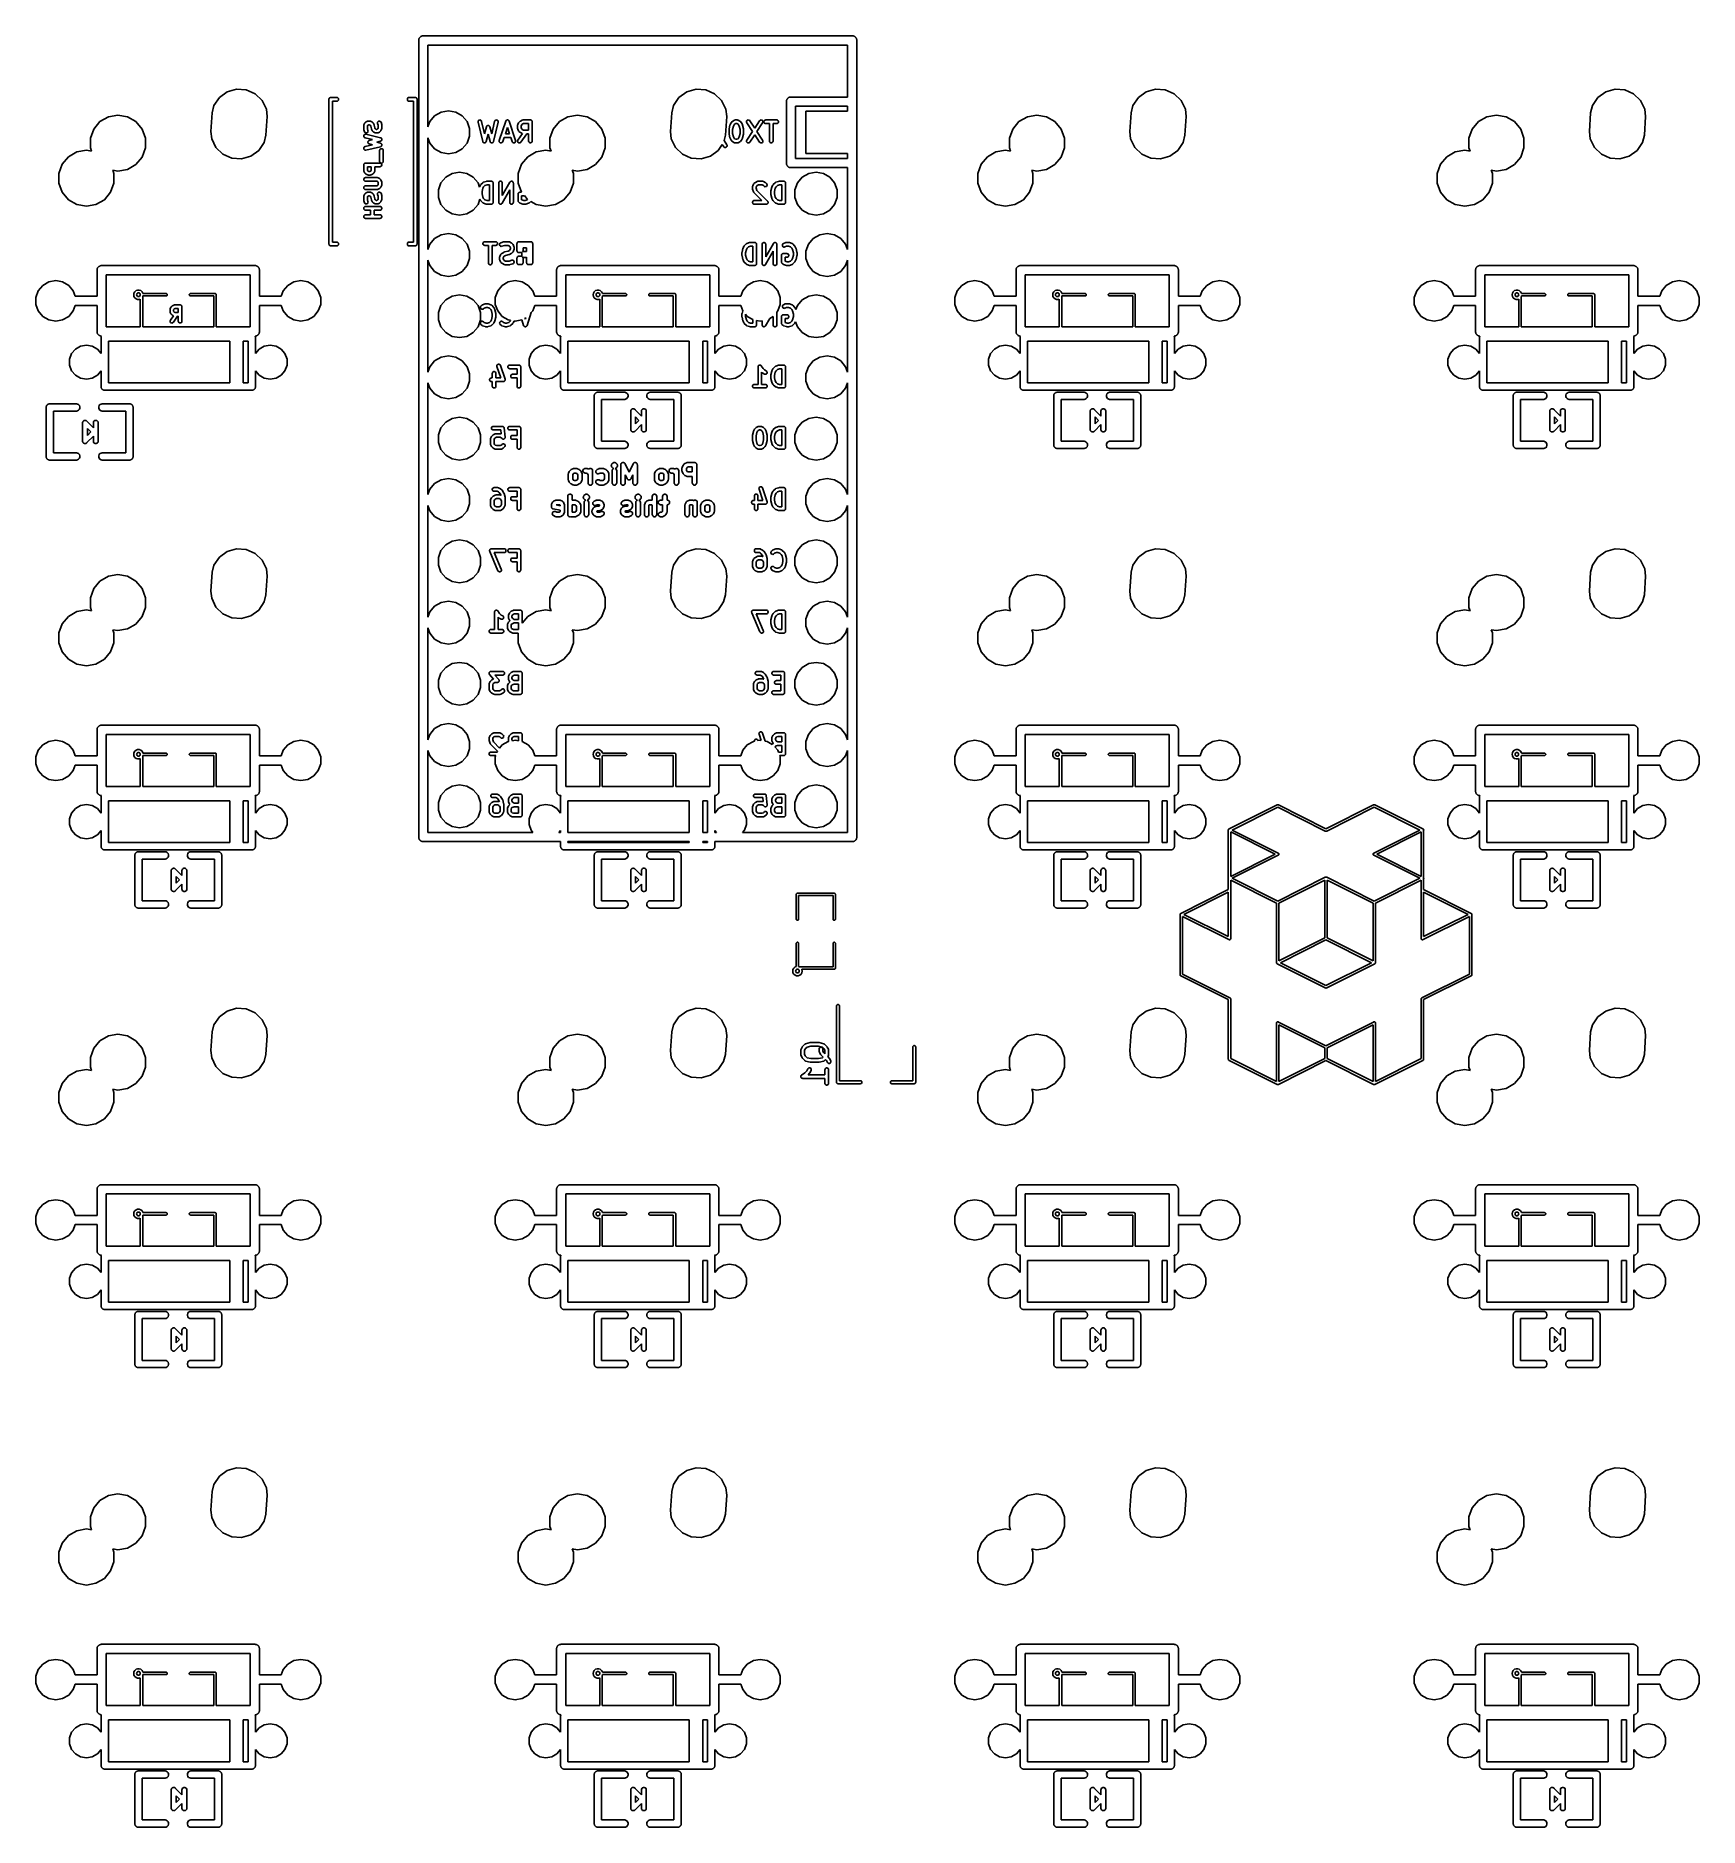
# Model space of a CAD drawing. Extents: x 243 to 312, y -176.3 to -102.
import ezdxf

# ---------------------------------------------------------------- set-up
doc = ezdxf.new("R2010")
doc.units = 0
doc.header["$MEASUREMENT"] = 0
doc.layers.add('BLACK', color=7, linetype='CONTINUOUS')

msp = doc.modelspace()

# ---------------------------------------------------------------- linework, layer by layer
at = {"layer": 'BLACK', "linetype": 'CONTINUOUS'}
for p, q in [((258.889, -104.792), (258.89, -102.218)), ((258.89, -102.201), (258.895, -102.186)), ((258.89, -102.218), (258.89, -102.201)), ((258.895, -102.186), (258.898, -102.169)), ((258.898, -102.169), (258.907, -102.154)), ((258.907, -102.154), (258.912, -102.138)), ((258.912, -102.138), (258.923, -102.125)), ((258.923, -102.125), (258.932, -102.111)), ((258.932, -102.111), (258.945, -102.1)), ((258.945, -102.1), (258.956, -102.087)), ((258.956, -102.087), (258.97, -102.078)), ((258.97, -102.078), (258.983, -102.067)), ((258.983, -102.067), (258.999, -102.062)), ((258.999, -102.062), (259.014, -102.053)), ((259.014, -102.053), (259.031, -102.05)), ((259.031, -102.05), (259.046, -102.045)), ((259.046, -102.045), (259.063, -102.045)), ((259.063, -102.045), (259.063, -102.044)), ((259.063, -102.044), (276.877, -102.044)), ((276.669, -102.425), (259.27, -102.425)), ((259.27, -102.425), (259.27, -105.821)), ((276.67, -104.584), (276.669, -102.425)), ((276.877, -102.044), (276.877, -102.045)), ((276.877, -102.045), (276.894, -102.045)), ((276.894, -102.045), (276.909, -102.05)), ((276.909, -102.05), (276.926, -102.053)), ((276.926, -102.053), (276.941, -102.062)), ((276.941, -102.062), (276.957, -102.067)), ((276.957, -102.067), (276.97, -102.078)), ((276.97, -102.078), (276.984, -102.087)), ((276.984, -102.087), (276.995, -102.1)), ((276.995, -102.1), (277.008, -102.111)), ((277.008, -102.111), (277.017, -102.125)), ((277.017, -102.125), (277.028, -102.138)), ((277.028, -102.138), (277.033, -102.154)), ((277.033, -102.154), (277.042, -102.169)), ((277.042, -102.169), (277.045, -102.186)), ((277.045, -102.186), (277.05, -102.201)), ((277.05, -102.201), (277.05, -102.218)), ((277.05, -102.218), (277.05, -102.218)), ((277.05, -102.218), (277.05, -135.272)), ((250.399, -104.939), (250.624, -104.605)), ((250.624, -104.605), (250.95, -104.367)), ((250.95, -104.367), (251.338, -104.256)), ((251.338, -104.256), (251.74, -104.284)), ((251.74, -104.284), (252.108, -104.447)), ((252.108, -104.447), (252.398, -104.727)), ((255.168, -104.661), (255.171, -104.655)), ((255.168, -104.668), (255.168, -104.661)), ((255.168, -110.661), (255.168, -104.668)), ((255.168, -104.668), (255.168, -104.668)), ((255.171, -104.655), (255.172, -104.648)), ((255.172, -104.648), (255.175, -104.642)), ((255.175, -104.642), (255.177, -104.636)), ((255.177, -104.636), (255.182, -104.631)), ((255.182, -104.631), (255.185, -104.625)), ((255.185, -104.625), (255.19, -104.621)), ((255.19, -104.621), (255.194, -104.616)), ((255.194, -104.616), (255.2, -104.612)), ((255.2, -104.612), (255.205, -104.608)), ((255.205, -104.608), (255.211, -104.606)), ((255.211, -104.606), (255.217, -104.603)), ((255.217, -104.603), (255.224, -104.601)), ((255.224, -104.601), (255.23, -104.599)), ((255.23, -104.599), (255.237, -104.599)), ((255.237, -104.599), (255.237, -104.599)), ((255.237, -104.599), (255.5, -104.599)), ((255.5, -104.599), (255.519, -104.603)), ((255.519, -104.603), (255.542, -104.616)), ((255.542, -104.616), (255.559, -104.636)), ((255.559, -104.636), (255.568, -104.661)), ((255.568, -104.687), (255.559, -104.712)), ((255.568, -104.661), (255.568, -104.687)), ((258.418, -104.661), (258.427, -104.636)), ((258.418, -104.687), (258.418, -104.661)), ((258.427, -104.712), (258.418, -104.687)), ((258.427, -104.636), (258.444, -104.616)), ((258.444, -104.616), (258.467, -104.603)), ((258.467, -104.603), (258.487, -104.599)), ((258.487, -104.599), (258.75, -104.599)), ((258.75, -104.599), (258.757, -104.599)), ((258.75, -104.599), (258.75, -104.599)), ((258.757, -104.599), (258.763, -104.601)), ((258.763, -104.601), (258.769, -104.603)), ((258.769, -104.603), (258.775, -104.606)), ((258.775, -104.606), (258.781, -104.608)), ((258.781, -104.608), (258.786, -104.612)), ((258.786, -104.612), (258.792, -104.616)), ((258.792, -104.616), (258.797, -104.621)), ((258.797, -104.621), (258.802, -104.625)), ((258.802, -104.625), (258.805, -104.631)), ((258.805, -104.631), (258.809, -104.636)), ((258.809, -104.636), (258.812, -104.642)), ((258.812, -104.642), (258.815, -104.648)), ((258.815, -104.648), (258.816, -104.655)), ((258.816, -104.655), (258.818, -104.661)), ((258.818, -104.661), (258.818, -104.668)), ((258.818, -104.668), (258.818, -104.668)), ((258.818, -104.668), (258.818, -110.681)), ((269.449, -104.939), (269.674, -104.605)), ((269.674, -104.605), (270, -104.367)), ((270, -104.367), (270.388, -104.256)), ((270.388, -104.256), (270.79, -104.284)), ((270.79, -104.284), (271.158, -104.447)), ((271.158, -104.447), (271.448, -104.727)), ((274.138, -104.709), (274.147, -104.694)), ((274.147, -104.694), (274.152, -104.678)), ((274.152, -104.678), (274.163, -104.665)), ((274.163, -104.665), (274.172, -104.651)), ((274.172, -104.651), (274.185, -104.64)), ((274.185, -104.64), (274.196, -104.627)), ((274.196, -104.627), (274.21, -104.618)), ((274.21, -104.618), (274.223, -104.607)), ((274.223, -104.607), (274.239, -104.602)), ((274.239, -104.602), (274.254, -104.593)), ((274.254, -104.593), (274.271, -104.59)), ((274.271, -104.59), (274.286, -104.585)), ((274.286, -104.585), (274.303, -104.585)), ((274.303, -104.585), (274.303, -104.584)), ((274.303, -104.584), (276.67, -104.584)), ((288.499, -104.939), (288.724, -104.605)), ((288.724, -104.605), (289.05, -104.367)), ((289.05, -104.367), (289.438, -104.256)), ((289.438, -104.256), (289.84, -104.284)), ((289.84, -104.284), (290.208, -104.447)), ((290.208, -104.447), (290.498, -104.727)), ((307.549, -104.939), (307.774, -104.605)), ((307.774, -104.605), (308.1, -104.367)), ((308.1, -104.367), (308.488, -104.256)), ((308.488, -104.256), (308.89, -104.284)), ((308.89, -104.284), (309.258, -104.447)), ((309.258, -104.447), (309.548, -104.727)), ((245.674, -105.601), (246.023, -105.399)), ((246.023, -105.399), (246.42, -105.329)), ((246.42, -105.329), (246.817, -105.399)), ((246.817, -105.399), (247.166, -105.601)), ((250.273, -106.011), (250.327, -105.232)), ((250.327, -105.232), (250.399, -104.939)), ((252.398, -104.727), (252.575, -105.089)), ((252.607, -105.389), (252.553, -106.168)), ((252.575, -105.089), (252.607, -105.389)), ((255.5, -104.749), (255.318, -104.749)), ((255.318, -104.749), (255.318, -110.599)), ((255.519, -104.746), (255.5, -104.749)), ((255.542, -104.733), (255.519, -104.746)), ((255.559, -104.712), (255.542, -104.733)), ((258.444, -104.733), (258.427, -104.712)), ((258.467, -104.746), (258.444, -104.733)), ((258.487, -104.749), (258.467, -104.746)), ((258.668, -104.749), (258.487, -104.749)), ((258.668, -110.599), (258.668, -104.749)), ((258.889, -135.272), (258.89, -104.792)), ((258.89, -104.792), (258.889, -104.792)), ((259.351, -105.6), (259.549, -105.363)), ((259.549, -105.363), (259.817, -105.209)), ((259.817, -105.209), (260.121, -105.155)), ((260.121, -105.155), (260.426, -105.209)), ((260.426, -105.209), (260.693, -105.363)), ((260.693, -105.363), (260.892, -105.6)), ((264.724, -105.601), (265.073, -105.399)), ((265.073, -105.399), (265.47, -105.329)), ((265.47, -105.329), (265.867, -105.399)), ((265.867, -105.399), (266.216, -105.601)), ((269.323, -106.011), (269.377, -105.232)), ((269.377, -105.232), (269.449, -104.939)), ((271.448, -104.727), (271.625, -105.089)), ((271.657, -105.389), (271.603, -106.168)), ((271.625, -105.089), (271.657, -105.389)), ((274.13, -104.741), (274.135, -104.726)), ((274.13, -104.758), (274.13, -104.741)), ((274.13, -107.281), (274.13, -104.758)), ((274.13, -104.758), (274.13, -104.758)), ((274.135, -104.726), (274.138, -104.709)), ((274.51, -104.965), (274.51, -107.124)), ((276.669, -104.965), (274.51, -104.965)), ((274.942, -106.921), (274.942, -105.169)), ((274.942, -105.169), (276.669, -105.169)), ((276.669, -105.169), (276.669, -104.965)), ((283.774, -105.601), (284.123, -105.399)), ((284.123, -105.399), (284.52, -105.329)), ((284.52, -105.329), (284.917, -105.399)), ((284.917, -105.399), (285.266, -105.601)), ((288.373, -106.011), (288.427, -105.232)), ((288.427, -105.232), (288.499, -104.939)), ((290.498, -104.727), (290.675, -105.089)), ((290.707, -105.389), (290.653, -106.168)), ((290.675, -105.089), (290.707, -105.389)), ((302.824, -105.601), (303.173, -105.399)), ((303.173, -105.399), (303.57, -105.329)), ((303.57, -105.329), (303.967, -105.399)), ((303.967, -105.399), (304.316, -105.601)), ((307.423, -106.011), (307.477, -105.232)), ((307.477, -105.232), (307.549, -104.939)), ((309.548, -104.727), (309.725, -105.089)), ((309.757, -105.389), (309.703, -106.168)), ((309.725, -105.089), (309.757, -105.389)), ((245.277, -106.288), (245.415, -105.91)), ((245.415, -105.91), (245.674, -105.601)), ((247.166, -105.601), (247.425, -105.91)), ((247.425, -105.91), (247.563, -106.288)), ((250.305, -106.311), (250.273, -106.011)), ((252.553, -106.168), (252.481, -106.461)), ((256.609, -105.767), (256.61, -105.763)), ((256.609, -105.91), (256.609, -105.767)), ((256.612, -105.922), (256.609, -105.91)), ((256.61, -105.759), (256.612, -105.75)), ((256.61, -105.763), (256.61, -105.759)), ((256.61, -106.191), (256.616, -106.166)), ((256.612, -105.75), (256.614, -105.741)), ((256.613, -105.934), (256.612, -105.922)), ((256.642, -106.019), (256.613, -105.934)), ((256.614, -105.741), (256.616, -105.738)), ((256.616, -105.738), (256.617, -105.734)), ((256.616, -106.166), (256.63, -106.144)), ((256.617, -105.734), (256.646, -105.676)), ((256.63, -106.144), (256.651, -106.129)), ((256.654, -106.042), (256.642, -106.019)), ((256.646, -105.676), (256.653, -105.667)), ((256.651, -106.129), (256.676, -106.121)), ((256.653, -105.667), (256.66, -105.657)), ((256.674, -106.06), (256.654, -106.042)), ((256.66, -105.657), (256.689, -105.628)), ((256.698, -106.069), (256.674, -106.06)), ((256.676, -106.121), (256.702, -106.123)), ((256.689, -105.628), (256.698, -105.622)), ((256.698, -105.622), (256.708, -105.614)), ((256.724, -106.07), (256.698, -106.069)), ((256.702, -106.123), (257.302, -106.266)), ((256.708, -105.614), (256.765, -105.586)), ((256.749, -106.062), (256.724, -106.07)), ((256.769, -106.045), (256.749, -106.062)), ((256.775, -105.754), (256.759, -105.785)), ((256.759, -105.785), (256.759, -105.898)), ((256.759, -105.898), (256.784, -105.972)), ((256.765, -105.586), (256.769, -105.585)), ((256.769, -105.585), (256.773, -105.582)), ((256.783, -106.023), (256.769, -106.045)), ((256.773, -105.582), (256.782, -105.581)), ((256.786, -105.743), (256.775, -105.754)), ((256.782, -105.581), (256.79, -105.578)), ((256.788, -105.998), (256.783, -106.023)), ((256.784, -105.972), (256.788, -105.998)), ((256.816, -105.728), (256.786, -105.743)), ((256.79, -105.578), (256.794, -105.579)), ((256.794, -105.579), (256.799, -105.578)), ((256.799, -105.578), (256.856, -105.578)), ((256.838, -105.728), (256.816, -105.728)), ((256.869, -105.743), (256.838, -105.728)), ((256.856, -105.578), (256.86, -105.579)), ((256.86, -105.579), (256.864, -105.578)), ((256.864, -105.578), (256.873, -105.581)), ((256.88, -105.754), (256.869, -105.743)), ((256.873, -105.581), (256.882, -105.582)), ((256.899, -105.793), (256.88, -105.754)), ((256.882, -105.582), (256.885, -105.585)), ((256.885, -105.585), (256.889, -105.586)), ((256.889, -105.586), (256.947, -105.614)), ((256.926, -105.9), (256.899, -105.793)), ((256.929, -105.907), (256.926, -105.9)), ((256.932, -105.915), (256.929, -105.907)), ((256.96, -105.972), (256.932, -105.915)), ((256.947, -105.614), (256.956, -105.622)), ((256.956, -105.622), (256.966, -105.628)), ((256.967, -105.982), (256.96, -105.972)), ((256.966, -105.628), (256.995, -105.657)), ((256.974, -105.992), (256.967, -105.982)), ((257.003, -106.02), (256.974, -105.992)), ((256.995, -105.657), (257.001, -105.667)), ((257.001, -105.667), (257.009, -105.676)), ((257.013, -106.027), (257.003, -106.02)), ((257.009, -105.676), (257.037, -105.734)), ((257.022, -106.034), (257.013, -106.027)), ((257.079, -106.063), (257.022, -106.034)), ((257.037, -105.734), (257.04, -105.741)), ((257.04, -105.741), (257.043, -105.749)), ((257.043, -105.749), (257.069, -105.855)), ((257.069, -105.855), (257.089, -105.894)), ((257.084, -106.064), (257.079, -106.063)), ((257.087, -106.066), (257.084, -106.064)), ((257.096, -106.068), (257.087, -106.066)), ((257.089, -105.894), (257.1, -105.906)), ((257.104, -106.07), (257.096, -106.068)), ((257.1, -105.906), (257.131, -105.921)), ((257.109, -106.07), (257.104, -106.07)), ((257.113, -106.071), (257.109, -106.07)), ((257.17, -106.071), (257.113, -106.071)), ((257.131, -105.921), (257.152, -105.921)), ((257.152, -105.921), (257.183, -105.906)), ((257.174, -106.07), (257.17, -106.071)), ((257.179, -106.07), (257.174, -106.07)), ((257.187, -106.068), (257.179, -106.07)), ((257.181, -105.651), (257.186, -105.625)), ((257.185, -105.677), (257.181, -105.651)), ((257.183, -105.906), (257.194, -105.894)), ((257.209, -105.751), (257.185, -105.677)), ((257.186, -105.625), (257.2, -105.603)), ((257.196, -106.066), (257.187, -106.068)), ((257.194, -105.894), (257.209, -105.864)), ((257.2, -106.064), (257.196, -106.066)), ((257.2, -105.603), (257.22, -105.587)), ((257.204, -106.063), (257.2, -106.064)), ((257.261, -106.034), (257.204, -106.063)), ((257.209, -105.864), (257.209, -105.751)), ((257.22, -105.587), (257.245, -105.579)), ((257.245, -105.579), (257.271, -105.579)), ((257.27, -106.027), (257.261, -106.034)), ((257.28, -106.02), (257.27, -106.027)), ((257.271, -105.579), (257.295, -105.589)), ((257.309, -105.992), (257.28, -106.02)), ((257.295, -105.589), (257.315, -105.606)), ((257.316, -105.982), (257.309, -105.992)), ((257.315, -105.606), (257.327, -105.629)), ((257.323, -105.972), (257.316, -105.982)), ((257.352, -105.915), (257.323, -105.972)), ((257.327, -105.629), (257.356, -105.715)), ((257.353, -105.911), (257.352, -105.915)), ((257.355, -105.907), (257.353, -105.911)), ((257.356, -105.898), (257.355, -105.907)), ((257.356, -105.715), (257.357, -105.727)), ((257.359, -105.89), (257.356, -105.898)), ((257.357, -105.727), (257.359, -105.739)), ((257.359, -105.739), (257.359, -105.881)), ((257.359, -105.881), (257.359, -105.886)), ((257.359, -105.886), (257.359, -105.89)), ((259.27, -105.821), (259.351, -105.6)), ((260.892, -105.6), (260.998, -105.89)), ((260.998, -105.89), (260.998, -106.2)), ((261.349, -105.598), (261.356, -105.573)), ((261.35, -105.624), (261.349, -105.598)), ((261.541, -106.424), (261.35, -105.624)), ((261.356, -105.573), (261.372, -105.552)), ((261.372, -105.552), (261.394, -105.538)), ((261.394, -105.538), (261.419, -105.532)), ((261.419, -105.532), (261.445, -105.535)), ((261.445, -105.535), (261.468, -105.547)), ((261.468, -105.547), (261.486, -105.566)), ((261.486, -105.566), (261.496, -105.59)), ((261.496, -105.59), (261.618, -106.1)), ((261.618, -106.1), (261.694, -105.816)), ((261.766, -106.127), (261.686, -106.426)), ((261.694, -105.816), (261.696, -105.81)), ((261.696, -105.81), (261.698, -105.804)), ((261.698, -105.804), (261.702, -105.798)), ((261.702, -105.798), (261.705, -105.793)), ((261.705, -105.793), (261.709, -105.788)), ((261.709, -105.788), (261.713, -105.782)), ((261.713, -105.782), (261.718, -105.779)), ((261.718, -105.779), (261.723, -105.774)), ((261.723, -105.774), (261.729, -105.771)), ((261.729, -105.771), (261.735, -105.767)), ((261.735, -105.767), (261.741, -105.766)), ((261.741, -105.766), (261.747, -105.763)), ((261.747, -105.763), (261.753, -105.762)), ((261.753, -105.762), (261.76, -105.761)), ((261.76, -105.761), (261.766, -105.761)), ((261.766, -105.761), (261.773, -105.761)), ((261.846, -106.426), (261.766, -106.127)), ((261.773, -105.761), (261.779, -105.762)), ((261.779, -105.762), (261.786, -105.763)), ((261.786, -105.763), (261.791, -105.766)), ((261.791, -105.766), (261.798, -105.767)), ((261.798, -105.767), (261.803, -105.771)), ((261.803, -105.771), (261.809, -105.774)), ((261.809, -105.774), (261.814, -105.779)), ((261.814, -105.779), (261.819, -105.782)), ((261.819, -105.782), (261.823, -105.788)), ((261.823, -105.788), (261.828, -105.793)), ((261.828, -105.793), (261.83, -105.798)), ((261.83, -105.798), (261.834, -105.804)), ((261.834, -105.804), (261.836, -105.81)), ((261.836, -105.81), (261.839, -105.816)), ((261.839, -105.816), (261.914, -106.1)), ((261.914, -106.1), (262.036, -105.59)), ((262.182, -105.624), (261.991, -106.424)), ((262.036, -105.59), (262.046, -105.566)), ((262.046, -105.566), (262.064, -105.547)), ((262.064, -105.547), (262.088, -105.535)), ((262.088, -105.535), (262.113, -105.532)), ((262.113, -105.532), (262.139, -105.538)), ((262.139, -105.538), (262.161, -105.552)), ((262.161, -105.552), (262.176, -105.573)), ((262.176, -105.573), (262.184, -105.598)), ((262.184, -105.598), (262.182, -105.624)), ((262.228, -106.383), (262.495, -105.583)), ((262.566, -105.844), (262.48, -106.103)), ((262.48, -106.103), (262.653, -106.103)), ((262.495, -105.583), (262.496, -105.581)), ((262.496, -105.579), (262.502, -105.57)), ((262.496, -105.581), (262.496, -105.579)), ((262.502, -105.57), (262.507, -105.56)), ((262.507, -105.56), (262.509, -105.559)), ((262.509, -105.559), (262.51, -105.557)), ((262.51, -105.557), (262.519, -105.55)), ((262.519, -105.55), (262.527, -105.543)), ((262.527, -105.543), (262.529, -105.542)), ((262.529, -105.542), (262.53, -105.541)), ((262.53, -105.541), (262.541, -105.537)), ((262.541, -105.537), (262.551, -105.533)), ((262.551, -105.533), (262.553, -105.533)), ((262.553, -105.533), (262.555, -105.533)), ((262.555, -105.533), (262.566, -105.533)), ((262.566, -105.533), (262.577, -105.533)), ((262.653, -106.103), (262.566, -105.844)), ((262.577, -105.533), (262.579, -105.533)), ((262.579, -105.533), (262.581, -105.533)), ((262.581, -105.533), (262.591, -105.537)), ((262.591, -105.537), (262.602, -105.541)), ((262.602, -105.541), (262.603, -105.542)), ((262.603, -105.542), (262.605, -105.543)), ((262.605, -105.543), (262.614, -105.55)), ((262.614, -105.55), (262.622, -105.557)), ((262.622, -105.557), (262.623, -105.559)), ((262.623, -105.559), (262.625, -105.56)), ((262.625, -105.56), (262.63, -105.57)), ((262.63, -105.57), (262.636, -105.579)), ((262.636, -105.579), (262.636, -105.581)), ((262.636, -105.581), (262.637, -105.583)), ((262.637, -105.583), (262.904, -106.383)), ((262.986, -105.759), (262.987, -105.755)), ((262.986, -105.874), (262.986, -105.759)), ((262.987, -105.878), (262.986, -105.874)), ((262.987, -105.751), (262.989, -105.742)), ((262.987, -105.755), (262.987, -105.751)), ((262.987, -105.882), (262.987, -105.878)), ((262.989, -105.891), (262.987, -105.882)), ((262.989, -105.742), (262.991, -105.734)), ((262.991, -105.899), (262.989, -105.891)), ((262.991, -105.734), (262.993, -105.73)), ((262.993, -105.903), (262.991, -105.899)), ((262.993, -105.73), (262.994, -105.726)), ((262.994, -105.907), (262.993, -105.903)), ((262.994, -105.726), (263.032, -105.65)), ((263.032, -105.983), (262.994, -105.907)), ((263, -106.364), (263.187, -106.096)), ((263.032, -105.65), (263.04, -105.64)), ((263.04, -105.993), (263.032, -105.983)), ((263.04, -105.64), (263.046, -105.63)), ((263.046, -106.003), (263.04, -105.993)), ((263.046, -105.63), (263.085, -105.592)), ((263.085, -106.041), (263.046, -106.003)), ((263.085, -105.592), (263.094, -105.585)), ((263.094, -106.048), (263.085, -106.041)), ((263.094, -105.585), (263.104, -105.578)), ((263.104, -106.055), (263.094, -106.048)), ((263.104, -105.578), (263.18, -105.54)), ((263.18, -106.093), (263.104, -106.055)), ((263.367, -106.101), (263.123, -106.45)), ((263.161, -105.728), (263.136, -105.777)), ((263.136, -105.777), (263.136, -105.856)), ((263.136, -105.856), (263.161, -105.905)), ((263.182, -105.707), (263.161, -105.728)), ((263.161, -105.905), (263.182, -105.926)), ((263.18, -105.54), (263.184, -105.539)), ((263.184, -106.094), (263.18, -106.093)), ((263.231, -105.682), (263.182, -105.707)), ((263.182, -105.926), (263.231, -105.951)), ((263.184, -105.539), (263.188, -105.536)), ((263.187, -106.096), (263.184, -106.094)), ((263.188, -105.536), (263.197, -105.535)), ((263.197, -105.535), (263.205, -105.532)), ((263.205, -105.532), (263.21, -105.533)), ((263.21, -105.533), (263.214, -105.532)), ((263.214, -105.532), (263.519, -105.532)), ((263.444, -105.682), (263.231, -105.682)), ((263.231, -105.951), (263.444, -105.951)), ((263.444, -106.101), (263.367, -106.101)), ((263.444, -105.951), (263.444, -105.682)), ((263.444, -106.407), (263.444, -106.101)), ((263.519, -105.532), (263.525, -105.533)), ((263.525, -105.533), (263.532, -105.533)), ((263.532, -105.533), (263.538, -105.535)), ((263.538, -105.535), (263.544, -105.536)), ((263.544, -105.536), (263.55, -105.54)), ((263.55, -105.54), (263.556, -105.542)), ((263.556, -105.542), (263.561, -105.546)), ((263.561, -105.546), (263.567, -105.549)), ((263.567, -105.549), (263.571, -105.554)), ((263.571, -105.554), (263.576, -105.559)), ((263.576, -105.559), (263.579, -105.564)), ((263.579, -105.564), (263.583, -105.569)), ((263.583, -105.569), (263.586, -105.576)), ((263.586, -105.576), (263.589, -105.581)), ((263.589, -105.581), (263.59, -105.588)), ((263.59, -105.588), (263.592, -105.594)), ((263.592, -105.594), (263.592, -105.6)), ((263.592, -105.6), (263.594, -105.607)), ((263.594, -105.607), (263.594, -106.407)), ((264.327, -106.288), (264.465, -105.91)), ((264.465, -105.91), (264.724, -105.601)), ((266.216, -105.601), (266.475, -105.91)), ((266.475, -105.91), (266.613, -106.288)), ((269.355, -106.311), (269.323, -106.011)), ((271.603, -106.168), (271.549, -106.387)), ((271.753, -105.912), (271.754, -105.903)), ((271.753, -106.102), (271.753, -105.912)), ((271.754, -106.111), (271.753, -106.102)), ((271.754, -105.903), (271.755, -105.893)), ((271.755, -106.12), (271.754, -106.111)), ((271.755, -105.893), (271.793, -105.741)), ((271.793, -106.273), (271.755, -106.12)), ((271.793, -105.741), (271.796, -105.734)), ((271.796, -105.734), (271.799, -105.726)), ((271.799, -105.726), (271.837, -105.65)), ((271.837, -105.65), (271.844, -105.64)), ((271.844, -105.64), (271.851, -105.63)), ((271.851, -105.63), (271.889, -105.592)), ((271.889, -105.592), (271.899, -105.585)), ((271.899, -105.585), (271.908, -105.578)), ((271.936, -105.785), (271.903, -105.921)), ((271.903, -105.921), (271.903, -106.093)), ((271.903, -106.093), (271.936, -106.228)), ((271.908, -105.578), (271.985, -105.54)), ((271.965, -105.728), (271.936, -105.785)), ((271.986, -105.707), (271.965, -105.728)), ((271.985, -105.54), (271.989, -105.539)), ((272.036, -105.682), (271.986, -105.707)), ((271.989, -105.539), (271.992, -105.536)), ((271.992, -105.536), (272.001, -105.535)), ((272.001, -105.535), (272.009, -105.532)), ((272.009, -105.532), (272.014, -105.533)), ((272.014, -105.533), (272.018, -105.532)), ((272.018, -105.532), (272.094, -105.532)), ((272.077, -105.682), (272.036, -105.682)), ((272.126, -105.707), (272.077, -105.682)), ((272.094, -105.532), (272.099, -105.533)), ((272.099, -105.533), (272.103, -105.532)), ((272.103, -105.532), (272.111, -105.535)), ((272.111, -105.535), (272.12, -105.536)), ((272.12, -105.536), (272.124, -105.539)), ((272.124, -105.539), (272.128, -105.54)), ((272.147, -105.728), (272.126, -105.707)), ((272.128, -105.54), (272.204, -105.578)), ((272.176, -105.785), (272.147, -105.728)), ((272.21, -105.921), (272.176, -105.785)), ((272.176, -106.228), (272.21, -106.093)), ((272.204, -105.578), (272.214, -105.585)), ((272.21, -106.093), (272.21, -105.921)), ((272.214, -105.585), (272.223, -105.592)), ((272.223, -105.592), (272.262, -105.63)), ((272.262, -105.63), (272.268, -105.64)), ((272.268, -105.64), (272.276, -105.65)), ((272.276, -105.65), (272.314, -105.726)), ((272.314, -105.726), (272.316, -105.734)), ((272.316, -105.734), (272.319, -105.741)), ((272.319, -105.741), (272.357, -105.893)), ((272.357, -106.12), (272.319, -106.273)), ((272.357, -105.893), (272.358, -105.903)), ((272.358, -106.111), (272.357, -106.12)), ((272.358, -105.903), (272.36, -105.912)), ((272.36, -106.102), (272.358, -106.111)), ((272.36, -105.912), (272.36, -106.102)), ((272.477, -105.599), (272.484, -105.574)), ((272.479, -105.625), (272.477, -105.599)), ((272.489, -105.649), (272.479, -105.625)), ((272.484, -105.574), (272.5, -105.553)), ((272.728, -106.007), (272.489, -105.649)), ((272.489, -106.365), (272.728, -106.007)), ((272.5, -105.553), (272.521, -105.538)), ((272.521, -105.538), (272.547, -105.532)), ((272.547, -105.532), (272.572, -105.535)), ((272.572, -105.535), (272.596, -105.546)), ((272.596, -105.546), (272.614, -105.565)), ((272.614, -105.565), (272.818, -105.872)), ((272.818, -106.142), (272.614, -106.449)), ((272.818, -105.872), (273.022, -105.565)), ((273.022, -106.449), (272.818, -106.142)), ((273.147, -105.649), (272.908, -106.007)), ((272.908, -106.007), (273.147, -106.365)), ((273.022, -105.565), (273.04, -105.546)), ((273.04, -105.546), (273.064, -105.535)), ((273.064, -105.535), (273.09, -105.532)), ((273.09, -105.532), (273.115, -105.538)), ((273.115, -105.538), (273.137, -105.553)), ((273.137, -105.553), (273.152, -105.574)), ((273.158, -105.625), (273.147, -105.649)), ((273.152, -105.574), (273.159, -105.599)), ((273.159, -105.599), (273.158, -105.625)), ((273.201, -105.594), (273.21, -105.569)), ((273.201, -105.62), (273.201, -105.594)), ((273.21, -105.644), (273.201, -105.62)), ((273.21, -105.569), (273.227, -105.549)), ((273.227, -105.664), (273.21, -105.644)), ((273.227, -105.549), (273.25, -105.536)), ((273.25, -105.677), (273.227, -105.664)), ((273.25, -105.536), (273.275, -105.532)), ((273.275, -105.682), (273.25, -105.677)), ((273.275, -105.532), (273.732, -105.532)), ((273.429, -105.682), (273.275, -105.682)), ((273.429, -106.407), (273.429, -105.682)), ((273.732, -105.682), (273.579, -105.682)), ((273.579, -105.682), (273.579, -106.407)), ((273.732, -105.532), (273.758, -105.536)), ((273.758, -105.677), (273.732, -105.682)), ((273.758, -105.536), (273.781, -105.549)), ((273.781, -105.664), (273.758, -105.677)), ((273.781, -105.549), (273.797, -105.569)), ((273.797, -105.644), (273.781, -105.664)), ((273.797, -105.569), (273.806, -105.594)), ((273.806, -105.62), (273.797, -105.644)), ((273.806, -105.594), (273.806, -105.62)), ((283.377, -106.288), (283.515, -105.91)), ((283.515, -105.91), (283.774, -105.601)), ((285.266, -105.601), (285.525, -105.91)), ((285.525, -105.91), (285.663, -106.288)), ((288.405, -106.311), (288.373, -106.011)), ((290.653, -106.168), (290.581, -106.461)), ((302.427, -106.288), (302.565, -105.91)), ((302.565, -105.91), (302.824, -105.601)), ((304.316, -105.601), (304.575, -105.91)), ((304.575, -105.91), (304.713, -106.288)), ((307.455, -106.311), (307.423, -106.011)), ((309.703, -106.168), (309.631, -106.461)), ((244.364, -107.061), (244.713, -106.859)), ((244.713, -106.859), (245.11, -106.789)), ((245.11, -106.789), (245.326, -106.828)), ((245.277, -106.692), (245.277, -106.288)), ((245.326, -106.828), (245.277, -106.692)), ((247.563, -106.692), (247.425, -107.07)), ((247.563, -106.288), (247.563, -106.692)), ((250.482, -106.673), (250.305, -106.311)), ((250.772, -106.953), (250.482, -106.673)), ((252.256, -106.795), (251.93, -107.033)), ((252.481, -106.461), (252.256, -106.795)), ((256.613, -106.217), (256.61, -106.191)), ((256.61, -106.714), (256.613, -106.689)), ((256.616, -106.74), (256.61, -106.714)), ((256.624, -106.24), (256.613, -106.217)), ((256.613, -106.689), (256.624, -106.665)), ((256.63, -106.762), (256.616, -106.74)), ((256.643, -106.258), (256.624, -106.24)), ((256.624, -106.665), (256.643, -106.647)), ((256.651, -106.777), (256.63, -106.762)), ((256.667, -106.269), (256.643, -106.258)), ((256.643, -106.647), (256.667, -106.637)), ((256.676, -106.785), (256.651, -106.777)), ((256.978, -106.343), (256.667, -106.269)), ((256.667, -106.637), (256.978, -106.563)), ((256.702, -106.783), (256.676, -106.785)), ((257.302, -106.64), (256.702, -106.783)), ((256.781, -106.446), (256.783, -106.44)), ((256.782, -106.453), (256.781, -106.446)), ((256.781, -106.459), (256.782, -106.453)), ((256.783, -106.466), (256.781, -106.459)), ((256.783, -106.433), (256.786, -106.427)), ((256.783, -106.44), (256.783, -106.433)), ((256.783, -106.472), (256.783, -106.466)), ((256.786, -106.478), (256.783, -106.472)), ((256.786, -106.427), (256.788, -106.421)), ((256.788, -106.484), (256.786, -106.478)), ((256.788, -106.421), (256.792, -106.416)), ((256.792, -106.49), (256.788, -106.484)), ((256.792, -106.416), (256.794, -106.41)), ((256.794, -106.496), (256.792, -106.49)), ((256.794, -106.41), (256.799, -106.405)), ((256.799, -106.501), (256.794, -106.496)), ((256.799, -106.405), (256.803, -106.4)), ((256.803, -106.506), (256.799, -106.501)), ((256.803, -106.4), (256.808, -106.396)), ((256.808, -106.51), (256.803, -106.506)), ((256.808, -106.396), (256.813, -106.391)), ((256.813, -106.514), (256.808, -106.51)), ((256.813, -106.391), (256.819, -106.389)), ((256.819, -106.517), (256.813, -106.514)), ((256.819, -106.389), (256.824, -106.385)), ((256.824, -106.521), (256.819, -106.517)), ((256.824, -106.385), (256.83, -106.383)), ((256.83, -106.523), (256.824, -106.521)), ((256.83, -106.383), (256.837, -106.38)), ((256.837, -106.525), (256.83, -106.523)), ((256.837, -106.38), (256.978, -106.343)), ((256.978, -106.563), (256.837, -106.525)), ((257.304, -106.411), (257.147, -106.453)), ((257.147, -106.453), (257.304, -106.495)), ((257.267, -106.796), (257.271, -106.77)), ((257.267, -107.253), (257.267, -106.796)), ((257.271, -106.77), (257.284, -106.748)), ((257.284, -106.748), (257.304, -106.731)), ((257.302, -106.266), (257.309, -106.269)), ((257.309, -106.637), (257.302, -106.64)), ((257.311, -106.408), (257.304, -106.411)), ((257.304, -106.495), (257.311, -106.498)), ((257.304, -106.731), (257.329, -106.722)), ((257.309, -106.269), (257.316, -106.271)), ((257.316, -106.635), (257.309, -106.637)), ((257.318, -106.406), (257.311, -106.408)), ((257.311, -106.498), (257.318, -106.5)), ((257.316, -106.271), (257.321, -106.274)), ((257.321, -106.632), (257.316, -106.635)), ((257.322, -106.402), (257.318, -106.406)), ((257.318, -106.5), (257.322, -106.503)), ((257.321, -106.274), (257.326, -106.276)), ((257.326, -106.63), (257.321, -106.632)), ((257.327, -106.4), (257.322, -106.402)), ((257.322, -106.503), (257.327, -106.506)), ((257.326, -106.276), (257.331, -106.281)), ((257.331, -106.625), (257.326, -106.63)), ((257.333, -106.395), (257.327, -106.4)), ((257.327, -106.506), (257.333, -106.511)), ((257.329, -106.722), (257.355, -106.722)), ((257.331, -106.281), (257.338, -106.286)), ((257.338, -106.62), (257.331, -106.625)), ((257.339, -106.39), (257.333, -106.395)), ((257.333, -106.511), (257.339, -106.516)), ((257.338, -106.286), (257.341, -106.29)), ((257.341, -106.616), (257.338, -106.62)), ((257.342, -106.386), (257.339, -106.39)), ((257.339, -106.516), (257.342, -106.52)), ((257.341, -106.29), (257.345, -106.294)), ((257.345, -106.612), (257.341, -106.616)), ((257.346, -106.382), (257.342, -106.386)), ((257.342, -106.52), (257.346, -106.524)), ((257.345, -106.294), (257.348, -106.301)), ((257.348, -106.605), (257.345, -106.612)), ((257.349, -106.375), (257.346, -106.382)), ((257.346, -106.524), (257.349, -106.531)), ((257.348, -106.301), (257.352, -106.307)), ((257.352, -106.599), (257.348, -106.605)), ((257.353, -106.368), (257.349, -106.375)), ((257.349, -106.531), (257.353, -106.537)), ((257.352, -106.307), (257.354, -106.312)), ((257.354, -106.593), (257.352, -106.599)), ((257.355, -106.363), (257.353, -106.368)), ((257.353, -106.537), (257.355, -106.543)), ((257.354, -106.312), (257.356, -106.317)), ((257.356, -106.589), (257.354, -106.593)), ((257.357, -106.358), (257.355, -106.363)), ((257.355, -106.543), (257.357, -106.548)), ((257.355, -106.722), (257.379, -106.731)), ((257.356, -106.317), (257.357, -106.325)), ((257.357, -106.581), (257.356, -106.589)), ((257.357, -106.325), (257.359, -106.332)), ((257.358, -106.35), (257.357, -106.358)), ((257.357, -106.548), (257.358, -106.555)), ((257.359, -106.574), (257.357, -106.581)), ((257.359, -106.343), (257.358, -106.35)), ((257.358, -106.555), (257.359, -106.563)), ((257.359, -106.332), (257.359, -106.338)), ((257.359, -106.338), (257.359, -106.343)), ((257.359, -106.563), (257.359, -106.568)), ((257.359, -106.568), (257.359, -106.574)), ((257.379, -106.731), (257.399, -106.748)), ((257.399, -106.748), (257.412, -106.77)), ((257.412, -106.77), (257.417, -106.796)), ((257.417, -106.796), (257.417, -107.253)), ((259.351, -106.49), (259.27, -106.269)), ((259.27, -106.269), (259.27, -110.901)), ((259.549, -106.727), (259.351, -106.49)), ((259.817, -106.881), (259.549, -106.727)), ((260.121, -106.935), (259.817, -106.881)), ((260.426, -106.881), (260.121, -106.935)), ((260.693, -106.727), (260.426, -106.881)), ((260.892, -106.49), (260.693, -106.727)), ((260.998, -106.2), (260.892, -106.49)), ((261.544, -106.431), (261.541, -106.424)), ((261.546, -106.439), (261.544, -106.431)), ((261.549, -106.443), (261.546, -106.439)), ((261.551, -106.448), (261.549, -106.443)), ((261.556, -106.454), (261.551, -106.448)), ((261.561, -106.46), (261.556, -106.454)), ((261.565, -106.463), (261.561, -106.46)), ((261.569, -106.467), (261.565, -106.463)), ((261.576, -106.471), (261.569, -106.467)), ((261.582, -106.475), (261.576, -106.471)), ((261.587, -106.476), (261.582, -106.475)), ((261.592, -106.479), (261.587, -106.476)), ((261.6, -106.48), (261.592, -106.479)), ((261.607, -106.482), (261.6, -106.48)), ((261.613, -106.481), (261.607, -106.482)), ((261.618, -106.482), (261.613, -106.481)), ((261.626, -106.48), (261.618, -106.482)), ((261.633, -106.479), (261.626, -106.48)), ((261.638, -106.477), (261.633, -106.479)), ((261.644, -106.476), (261.638, -106.477)), ((261.65, -106.472), (261.644, -106.476)), ((261.657, -106.468), (261.65, -106.472)), ((261.661, -106.464), (261.657, -106.468)), ((261.665, -106.461), (261.661, -106.464)), ((261.67, -106.455), (261.665, -106.461)), ((261.675, -106.45), (261.67, -106.455)), ((261.678, -106.445), (261.675, -106.45)), ((261.681, -106.44), (261.678, -106.445)), ((261.683, -106.433), (261.681, -106.44)), ((261.686, -106.426), (261.683, -106.433)), ((261.849, -106.433), (261.846, -106.426)), ((261.851, -106.44), (261.849, -106.433)), ((261.855, -106.445), (261.851, -106.44)), ((261.857, -106.45), (261.855, -106.445)), ((261.862, -106.455), (261.857, -106.45)), ((261.867, -106.461), (261.862, -106.455)), ((261.872, -106.464), (261.867, -106.461)), ((261.875, -106.468), (261.872, -106.464)), ((261.882, -106.472), (261.875, -106.468)), ((261.889, -106.476), (261.882, -106.472)), ((261.894, -106.477), (261.889, -106.476)), ((261.899, -106.479), (261.894, -106.477)), ((261.907, -106.48), (261.899, -106.479)), ((261.914, -106.482), (261.907, -106.48)), ((261.92, -106.481), (261.914, -106.482)), ((261.925, -106.482), (261.92, -106.481)), ((261.932, -106.48), (261.925, -106.482)), ((261.94, -106.479), (261.932, -106.48)), ((261.945, -106.476), (261.94, -106.479)), ((261.95, -106.475), (261.945, -106.476)), ((261.956, -106.471), (261.95, -106.475)), ((261.963, -106.467), (261.956, -106.471)), ((261.967, -106.463), (261.963, -106.467)), ((261.971, -106.46), (261.967, -106.463)), ((261.976, -106.454), (261.971, -106.46)), ((261.981, -106.448), (261.976, -106.454)), ((261.983, -106.443), (261.981, -106.448)), ((261.986, -106.439), (261.983, -106.443)), ((261.988, -106.431), (261.986, -106.439)), ((261.991, -106.424), (261.988, -106.431)), ((262.225, -106.409), (262.228, -106.383)), ((262.23, -106.434), (262.225, -106.409)), ((262.243, -106.457), (262.23, -106.434)), ((262.264, -106.473), (262.243, -106.457)), ((262.288, -106.481), (262.264, -106.473)), ((262.315, -106.48), (262.288, -106.481)), ((262.339, -106.471), (262.315, -106.48)), ((262.358, -106.454), (262.339, -106.471)), ((262.371, -106.431), (262.358, -106.454)), ((262.43, -106.253), (262.371, -106.431)), ((262.703, -106.253), (262.43, -106.253)), ((262.762, -106.431), (262.703, -106.253)), ((262.774, -106.454), (262.762, -106.431)), ((262.794, -106.471), (262.774, -106.454)), ((262.818, -106.48), (262.794, -106.471)), ((262.844, -106.481), (262.818, -106.48)), ((262.869, -106.473), (262.844, -106.481)), ((262.889, -106.457), (262.869, -106.473)), ((262.903, -106.434), (262.889, -106.457)), ((262.908, -106.409), (262.903, -106.434)), ((262.904, -106.383), (262.908, -106.409)), ((262.987, -106.413), (262.989, -106.388)), ((262.993, -106.439), (262.987, -106.413)), ((262.989, -106.388), (263, -106.364)), ((263.008, -106.46), (262.993, -106.439)), ((263.03, -106.475), (263.008, -106.46)), ((263.055, -106.482), (263.03, -106.475)), ((263.081, -106.479), (263.055, -106.482)), ((263.104, -106.468), (263.081, -106.479)), ((263.123, -106.45), (263.104, -106.468)), ((263.414, -107.061), (263.763, -106.859)), ((263.448, -106.433), (263.444, -106.407)), ((263.461, -106.455), (263.448, -106.433)), ((263.481, -106.472), (263.461, -106.455)), ((263.505, -106.481), (263.481, -106.472)), ((263.532, -106.481), (263.505, -106.481)), ((263.556, -106.472), (263.532, -106.481)), ((263.576, -106.455), (263.556, -106.472)), ((263.589, -106.433), (263.576, -106.455)), ((263.594, -106.407), (263.589, -106.433)), ((263.763, -106.859), (264.16, -106.789)), ((264.16, -106.789), (264.376, -106.828)), ((264.327, -106.692), (264.327, -106.288)), ((264.376, -106.828), (264.327, -106.692)), ((266.613, -106.692), (266.475, -107.07)), ((266.613, -106.288), (266.613, -106.692)), ((269.532, -106.673), (269.355, -106.311)), ((269.822, -106.953), (269.532, -106.673)), ((271.306, -106.795), (270.98, -107.033)), ((271.474, -106.545), (271.306, -106.795)), ((271.537, -106.639), (271.474, -106.545)), ((271.555, -106.658), (271.537, -106.639)), ((271.549, -106.387), (271.661, -106.556)), ((271.578, -106.669), (271.555, -106.658)), ((271.604, -106.672), (271.578, -106.669)), ((271.629, -106.666), (271.604, -106.672)), ((271.651, -106.652), (271.629, -106.666)), ((271.666, -106.631), (271.651, -106.652)), ((271.661, -106.556), (271.672, -106.58)), ((271.674, -106.606), (271.666, -106.631)), ((271.672, -106.58), (271.674, -106.606)), ((271.796, -106.28), (271.793, -106.273)), ((271.799, -106.288), (271.796, -106.28)), ((271.837, -106.364), (271.799, -106.288)), ((271.844, -106.374), (271.837, -106.364)), ((271.851, -106.384), (271.844, -106.374)), ((271.889, -106.422), (271.851, -106.384)), ((271.899, -106.429), (271.889, -106.422)), ((271.908, -106.436), (271.899, -106.429)), ((271.985, -106.474), (271.908, -106.436)), ((271.936, -106.228), (271.965, -106.286)), ((271.965, -106.286), (271.986, -106.307)), ((271.989, -106.475), (271.985, -106.474)), ((271.986, -106.307), (272.036, -106.332)), ((271.992, -106.477), (271.989, -106.475)), ((272.001, -106.479), (271.992, -106.477)), ((272.009, -106.481), (272.001, -106.479)), ((272.014, -106.481), (272.009, -106.481)), ((272.018, -106.482), (272.014, -106.481)), ((272.094, -106.482), (272.018, -106.482)), ((272.036, -106.332), (272.077, -106.332)), ((272.077, -106.332), (272.126, -106.307)), ((272.099, -106.481), (272.094, -106.482)), ((272.103, -106.481), (272.099, -106.481)), ((272.111, -106.479), (272.103, -106.481)), ((272.12, -106.477), (272.111, -106.479)), ((272.124, -106.475), (272.12, -106.477)), ((272.128, -106.474), (272.124, -106.475)), ((272.126, -106.307), (272.147, -106.286)), ((272.204, -106.436), (272.128, -106.474)), ((272.147, -106.286), (272.176, -106.228)), ((272.214, -106.429), (272.204, -106.436)), ((272.223, -106.422), (272.214, -106.429)), ((272.262, -106.384), (272.223, -106.422)), ((272.268, -106.374), (272.262, -106.384)), ((272.276, -106.364), (272.268, -106.374)), ((272.314, -106.288), (272.276, -106.364)), ((272.316, -106.28), (272.314, -106.288)), ((272.319, -106.273), (272.316, -106.28)), ((272.477, -106.415), (272.479, -106.389)), ((272.484, -106.44), (272.477, -106.415)), ((272.479, -106.389), (272.489, -106.365)), ((272.5, -106.461), (272.484, -106.44)), ((272.521, -106.476), (272.5, -106.461)), ((272.547, -106.482), (272.521, -106.476)), ((272.572, -106.479), (272.547, -106.482)), ((272.596, -106.467), (272.572, -106.479)), ((272.614, -106.449), (272.596, -106.467)), ((273.04, -106.467), (273.022, -106.449)), ((273.064, -106.479), (273.04, -106.467)), ((273.09, -106.482), (273.064, -106.479)), ((273.115, -106.476), (273.09, -106.482)), ((273.137, -106.461), (273.115, -106.476)), ((273.152, -106.44), (273.137, -106.461)), ((273.147, -106.365), (273.158, -106.389)), ((273.159, -106.415), (273.152, -106.44)), ((273.158, -106.389), (273.159, -106.415)), ((273.433, -106.433), (273.429, -106.407)), ((273.446, -106.455), (273.433, -106.433)), ((273.466, -106.472), (273.446, -106.455)), ((273.491, -106.481), (273.466, -106.472)), ((273.517, -106.481), (273.491, -106.481)), ((273.541, -106.472), (273.517, -106.481)), ((273.561, -106.455), (273.541, -106.472)), ((273.574, -106.433), (273.561, -106.455)), ((273.579, -106.407), (273.574, -106.433)), ((276.669, -106.921), (274.942, -106.921)), ((276.669, -107.124), (276.669, -106.921)), ((282.464, -107.061), (282.813, -106.859)), ((282.813, -106.859), (283.21, -106.789)), ((283.21, -106.789), (283.426, -106.828)), ((283.377, -106.692), (283.377, -106.288)), ((283.426, -106.828), (283.377, -106.692)), ((285.663, -106.692), (285.525, -107.07)), ((285.663, -106.288), (285.663, -106.692)), ((288.582, -106.673), (288.405, -106.311)), ((288.872, -106.953), (288.582, -106.673)), ((290.356, -106.795), (290.03, -107.033)), ((290.581, -106.461), (290.356, -106.795)), ((301.514, -107.061), (301.863, -106.859)), ((301.863, -106.859), (302.26, -106.789)), ((302.26, -106.789), (302.476, -106.828)), ((302.427, -106.692), (302.427, -106.288)), ((302.476, -106.828), (302.427, -106.692)), ((304.713, -106.692), (304.575, -107.07)), ((304.713, -106.288), (304.713, -106.692)), ((307.632, -106.673), (307.455, -106.311)), ((307.922, -106.953), (307.632, -106.673)), ((309.406, -106.795), (309.08, -107.033)), ((309.631, -106.461), (309.406, -106.795)), ((243.967, -107.748), (244.105, -107.37)), ((244.105, -107.37), (244.364, -107.061)), ((246.42, -107.651), (246.203, -107.612)), ((246.203, -107.612), (246.253, -107.748)), ((246.817, -107.581), (246.42, -107.651)), ((247.166, -107.379), (246.817, -107.581)), ((247.425, -107.07), (247.166, -107.379)), ((251.14, -107.116), (250.772, -106.953)), ((251.542, -107.144), (251.14, -107.116)), ((251.93, -107.033), (251.542, -107.144)), ((256.609, -107.396), (256.611, -107.389)), ((256.609, -107.624), (256.609, -107.396)), ((256.61, -107.629), (256.609, -107.624)), ((256.61, -107.633), (256.61, -107.629)), ((256.612, -107.641), (256.61, -107.633)), ((256.611, -107.383), (256.613, -107.377)), ((256.611, -107.389), (256.611, -107.383)), ((256.614, -107.65), (256.612, -107.641)), ((256.613, -107.377), (256.614, -107.37)), ((256.614, -107.37), (256.617, -107.364)), ((256.616, -107.654), (256.614, -107.65)), ((256.617, -107.658), (256.616, -107.654)), ((256.617, -107.364), (256.619, -107.358)), ((256.646, -107.715), (256.617, -107.658)), ((256.619, -107.358), (256.624, -107.353)), ((256.624, -107.353), (256.627, -107.348)), ((256.627, -107.348), (256.632, -107.343)), ((256.632, -107.343), (256.636, -107.338)), ((256.636, -107.338), (256.642, -107.335)), ((256.642, -107.335), (256.647, -107.331)), ((256.647, -107.331), (256.653, -107.329)), ((256.653, -107.329), (256.659, -107.325)), ((256.659, -107.325), (256.665, -107.324)), ((256.665, -107.324), (256.671, -107.322)), ((256.671, -107.322), (256.678, -107.322)), ((256.678, -107.322), (256.684, -107.321)), ((256.684, -107.321), (257.284, -107.321)), ((256.759, -107.471), (256.759, -107.607)), ((256.924, -107.471), (256.759, -107.471)), ((256.759, -107.607), (256.775, -107.637)), ((256.775, -107.637), (256.786, -107.648)), ((256.786, -107.648), (256.816, -107.664)), ((256.816, -107.664), (256.867, -107.664)), ((256.867, -107.664), (256.897, -107.648)), ((256.897, -107.648), (256.909, -107.637)), ((256.909, -107.637), (256.924, -107.607)), ((256.924, -107.607), (256.924, -107.471)), ((257.066, -107.658), (257.037, -107.715)), ((257.067, -107.654), (257.066, -107.658)), ((257.069, -107.65), (257.067, -107.654)), ((257.071, -107.641), (257.069, -107.65)), ((257.073, -107.633), (257.071, -107.641)), ((257.074, -107.624), (257.073, -107.629)), ((257.073, -107.629), (257.073, -107.633)), ((257.284, -107.471), (257.074, -107.471)), ((257.074, -107.471), (257.074, -107.624)), ((257.271, -107.279), (257.267, -107.253)), ((257.284, -107.301), (257.271, -107.279)), ((257.304, -107.318), (257.284, -107.301)), ((257.284, -107.321), (257.31, -107.325)), ((257.31, -107.466), (257.284, -107.471)), ((257.329, -107.327), (257.304, -107.318)), ((257.31, -107.325), (257.333, -107.338)), ((257.333, -107.453), (257.31, -107.466)), ((257.355, -107.327), (257.329, -107.327)), ((257.333, -107.338), (257.349, -107.358)), ((257.349, -107.433), (257.333, -107.453)), ((257.349, -107.358), (257.358, -107.383)), ((257.358, -107.409), (257.349, -107.433)), ((257.379, -107.318), (257.355, -107.327)), ((257.358, -107.383), (257.358, -107.409)), ((257.399, -107.301), (257.379, -107.318)), ((257.412, -107.279), (257.399, -107.301)), ((257.417, -107.253), (257.412, -107.279)), ((263.017, -107.748), (263.155, -107.37)), ((263.155, -107.37), (263.414, -107.061)), ((265.47, -107.651), (265.253, -107.612)), ((265.253, -107.612), (265.303, -107.748)), ((265.867, -107.581), (265.47, -107.651)), ((266.216, -107.379), (265.867, -107.581)), ((266.475, -107.07), (266.216, -107.379)), ((270.19, -107.116), (269.822, -106.953)), ((270.592, -107.144), (270.19, -107.116)), ((270.98, -107.033), (270.592, -107.144)), ((274.13, -107.349), (274.13, -107.281)), ((274.135, -107.364), (274.13, -107.349)), ((274.138, -107.381), (274.135, -107.364)), ((274.147, -107.396), (274.138, -107.381)), ((274.152, -107.412), (274.147, -107.396)), ((274.163, -107.425), (274.152, -107.412)), ((274.172, -107.439), (274.163, -107.425)), ((274.185, -107.45), (274.172, -107.439)), ((274.196, -107.463), (274.185, -107.45)), ((274.21, -107.472), (274.196, -107.463)), ((274.223, -107.483), (274.21, -107.472)), ((274.239, -107.488), (274.223, -107.483)), ((274.254, -107.497), (274.239, -107.488)), ((274.271, -107.5), (274.254, -107.497)), ((274.286, -107.505), (274.271, -107.5)), ((274.303, -107.505), (274.286, -107.505)), ((276.669, -107.505), (274.303, -107.505)), ((274.303, -107.505), (274.303, -107.505)), ((274.51, -107.124), (276.669, -107.124)), ((276.669, -110.901), (276.669, -107.505)), ((282.067, -107.748), (282.205, -107.37)), ((282.205, -107.37), (282.464, -107.061)), ((284.52, -107.651), (284.303, -107.612)), ((284.303, -107.612), (284.353, -107.748)), ((284.917, -107.581), (284.52, -107.651)), ((285.266, -107.379), (284.917, -107.581)), ((285.525, -107.07), (285.266, -107.379)), ((289.24, -107.116), (288.872, -106.953)), ((289.642, -107.144), (289.24, -107.116)), ((290.03, -107.033), (289.642, -107.144)), ((301.117, -107.748), (301.255, -107.37)), ((301.255, -107.37), (301.514, -107.061)), ((303.57, -107.651), (303.353, -107.612)), ((303.353, -107.612), (303.403, -107.748)), ((303.967, -107.581), (303.57, -107.651)), ((304.316, -107.379), (303.967, -107.581)), ((304.575, -107.07), (304.316, -107.379)), ((308.29, -107.116), (307.922, -106.953)), ((308.692, -107.144), (308.29, -107.116)), ((309.08, -107.033), (308.692, -107.144)), ((243.967, -108.152), (243.967, -107.748)), ((244.105, -108.53), (243.967, -108.152)), ((246.253, -108.152), (246.115, -108.53)), ((246.253, -107.748), (246.253, -108.152)), ((256.611, -107.983), (256.619, -107.958)), ((256.611, -108.009), (256.611, -107.983)), ((256.619, -108.033), (256.611, -108.009)), ((256.611, -108.326), (256.619, -108.301)), ((256.611, -108.352), (256.611, -108.326)), ((256.619, -108.376), (256.611, -108.352)), ((256.619, -107.958), (256.636, -107.938)), ((256.636, -108.053), (256.619, -108.033)), ((256.619, -108.301), (256.636, -108.281)), ((256.636, -108.396), (256.619, -108.376)), ((256.636, -107.938), (256.659, -107.925)), ((256.659, -108.066), (256.636, -108.053)), ((256.636, -108.281), (256.659, -108.268)), ((256.659, -108.409), (256.636, -108.396)), ((256.653, -107.725), (256.646, -107.715)), ((256.66, -107.734), (256.653, -107.725)), ((256.659, -107.925), (256.684, -107.921)), ((256.684, -108.071), (256.659, -108.066)), ((256.659, -108.268), (256.684, -108.264)), ((256.684, -108.414), (256.659, -108.409)), ((256.689, -107.763), (256.66, -107.734)), ((256.684, -107.921), (257.17, -107.921)), ((257.152, -108.071), (256.684, -108.071)), ((256.684, -108.264), (257.152, -108.264)), ((256.698, -107.77), (256.689, -107.763)), ((256.708, -107.777), (256.698, -107.77)), ((256.765, -107.806), (256.708, -107.777)), ((256.769, -107.807), (256.765, -107.806)), ((256.773, -107.809), (256.769, -107.807)), ((256.782, -107.811), (256.773, -107.809)), ((256.79, -107.813), (256.782, -107.811)), ((256.794, -107.813), (256.79, -107.813)), ((256.799, -107.814), (256.794, -107.813)), ((256.884, -107.814), (256.799, -107.814)), ((256.889, -107.813), (256.884, -107.814)), ((256.893, -107.813), (256.889, -107.813)), ((256.901, -107.811), (256.893, -107.813)), ((256.91, -107.809), (256.901, -107.811)), ((256.914, -107.807), (256.91, -107.809)), ((256.918, -107.806), (256.914, -107.807)), ((256.975, -107.777), (256.918, -107.806)), ((256.985, -107.77), (256.975, -107.777)), ((256.995, -107.763), (256.985, -107.77)), ((257.023, -107.734), (256.995, -107.763)), ((257.03, -107.725), (257.023, -107.734)), ((257.037, -107.715), (257.03, -107.725)), ((257.183, -108.086), (257.152, -108.071)), ((257.152, -108.264), (257.183, -108.248)), ((257.17, -107.921), (257.174, -107.921)), ((257.174, -107.921), (257.179, -107.921)), ((257.179, -107.921), (257.187, -107.924)), ((257.187, -108.411), (257.179, -108.413)), ((257.194, -108.097), (257.183, -108.086)), ((257.183, -108.248), (257.194, -108.237)), ((257.187, -107.924), (257.196, -107.925)), ((257.196, -108.409), (257.187, -108.411)), ((257.209, -108.128), (257.194, -108.097)), ((257.194, -108.237), (257.209, -108.207)), ((257.196, -107.925), (257.2, -107.927)), ((257.2, -108.407), (257.196, -108.409)), ((257.2, -107.927), (257.204, -107.929)), ((257.204, -108.406), (257.2, -108.407)), ((257.204, -107.929), (257.261, -107.957)), ((257.261, -108.377), (257.204, -108.406)), ((257.209, -108.207), (257.209, -108.128)), ((257.261, -107.957), (257.27, -107.964)), ((257.27, -108.37), (257.261, -108.377)), ((257.27, -107.964), (257.28, -107.971)), ((257.28, -108.363), (257.27, -108.37)), ((257.28, -107.971), (257.309, -108)), ((257.309, -108.334), (257.28, -108.363)), ((257.309, -108), (257.316, -108.01)), ((257.316, -108.325), (257.309, -108.334)), ((257.316, -108.01), (257.323, -108.019)), ((257.323, -108.315), (257.316, -108.325)), ((257.323, -108.019), (257.352, -108.076)), ((257.352, -108.258), (257.323, -108.315)), ((257.352, -108.076), (257.353, -108.081)), ((257.353, -108.254), (257.352, -108.258)), ((257.353, -108.081), (257.355, -108.084)), ((257.355, -108.25), (257.353, -108.254)), ((257.355, -108.084), (257.356, -108.093)), ((257.356, -108.241), (257.355, -108.25)), ((257.356, -108.093), (257.359, -108.101)), ((257.359, -108.233), (257.356, -108.241)), ((257.359, -108.101), (257.359, -108.106)), ((257.359, -108.106), (257.359, -108.11)), ((257.359, -108.11), (257.359, -108.224)), ((257.359, -108.224), (257.359, -108.229)), ((257.359, -108.229), (257.359, -108.233)), ((259.702, -108.43), (259.808, -108.14)), ((259.808, -108.14), (260.007, -107.903)), ((260.007, -107.903), (260.274, -107.749)), ((260.274, -107.749), (260.579, -107.695)), ((260.579, -107.695), (260.883, -107.749)), ((260.883, -107.749), (261.151, -107.903)), ((261.151, -107.903), (261.349, -108.14)), ((261.349, -108.14), (261.411, -108.311)), ((261.411, -108.311), (261.413, -108.304)), ((261.413, -108.304), (261.451, -108.228)), ((261.451, -108.228), (261.459, -108.218)), ((261.459, -108.218), (261.465, -108.208)), ((261.465, -108.208), (261.542, -108.132)), ((261.551, -108.364), (261.517, -108.499)), ((261.542, -108.132), (261.545, -108.129)), ((261.545, -108.129), (261.548, -108.126)), ((261.548, -108.126), (261.556, -108.122)), ((261.58, -108.306), (261.551, -108.364)), ((261.556, -108.122), (261.563, -108.117)), ((261.563, -108.117), (261.567, -108.116)), ((261.567, -108.116), (261.571, -108.114)), ((261.571, -108.114), (261.685, -108.076)), ((261.635, -108.251), (261.58, -108.306)), ((261.721, -108.222), (261.635, -108.251)), ((261.685, -108.076), (261.697, -108.074)), ((261.697, -108.074), (261.709, -108.072)), ((261.709, -108.072), (261.899, -108.072)), ((261.824, -108.222), (261.721, -108.222)), ((261.824, -108.872), (261.824, -108.222)), ((261.899, -108.072), (261.906, -108.073)), ((261.906, -108.073), (261.912, -108.073)), ((261.912, -108.073), (261.919, -108.075)), ((261.919, -108.075), (261.925, -108.076)), ((261.925, -108.076), (261.931, -108.08)), ((261.931, -108.08), (261.937, -108.082)), ((261.937, -108.082), (261.942, -108.086)), ((261.942, -108.086), (261.948, -108.089)), ((261.948, -108.089), (261.952, -108.094)), ((261.952, -108.094), (261.957, -108.099)), ((261.957, -108.099), (261.96, -108.104)), ((261.96, -108.104), (261.964, -108.109)), ((261.964, -108.109), (261.967, -108.116)), ((261.967, -108.116), (261.97, -108.121)), ((261.97, -108.121), (261.971, -108.128)), ((261.971, -108.128), (261.973, -108.134)), ((261.973, -108.134), (261.973, -108.14)), ((261.973, -108.14), (261.974, -108.147)), ((261.974, -108.147), (261.974, -108.947)), ((262.205, -108.147), (262.21, -108.121)), ((262.205, -108.947), (262.205, -108.147)), ((262.21, -108.121), (262.223, -108.099)), ((262.223, -108.099), (262.243, -108.082)), ((262.243, -108.082), (262.267, -108.073)), ((262.267, -108.073), (262.293, -108.073)), ((262.293, -108.073), (262.318, -108.082)), ((262.318, -108.082), (262.338, -108.099)), ((262.338, -108.099), (262.351, -108.121)), ((262.351, -108.121), (262.355, -108.147)), ((262.355, -108.664), (262.672, -108.11)), ((262.355, -108.147), (262.355, -108.664)), ((262.672, -108.11), (262.677, -108.105)), ((262.677, -108.105), (262.68, -108.099)), ((262.68, -108.099), (262.685, -108.095)), ((262.685, -108.095), (262.689, -108.09)), ((262.689, -108.09), (262.695, -108.086)), ((262.695, -108.086), (262.7, -108.082)), ((262.7, -108.082), (262.706, -108.08)), ((262.706, -108.08), (262.712, -108.077)), ((262.712, -108.077), (262.718, -108.075)), ((262.718, -108.075), (262.725, -108.073)), ((262.725, -108.073), (262.731, -108.073)), ((262.731, -108.073), (262.737, -108.072)), ((262.737, -108.072), (262.744, -108.073)), ((262.744, -108.073), (262.751, -108.073)), ((262.751, -108.073), (262.757, -108.075)), ((262.757, -108.075), (262.763, -108.076)), ((262.763, -108.076), (262.769, -108.08)), ((262.769, -108.08), (262.775, -108.082)), ((262.775, -108.082), (262.78, -108.086)), ((262.78, -108.086), (262.786, -108.089)), ((262.786, -108.089), (262.79, -108.094)), ((262.79, -108.094), (262.795, -108.099)), ((262.795, -108.099), (262.798, -108.104)), ((262.798, -108.104), (262.802, -108.109)), ((262.802, -108.109), (262.805, -108.115)), ((262.805, -108.115), (262.808, -108.121)), ((262.808, -108.121), (262.809, -108.128)), ((262.809, -108.128), (262.811, -108.134)), ((262.811, -108.134), (262.811, -108.14)), ((262.811, -108.14), (262.813, -108.147)), ((262.813, -108.147), (262.813, -108.947)), ((263.017, -108.152), (263.017, -107.748)), ((263.154, -108.529), (263.017, -108.152)), ((265.303, -108.152), (265.165, -108.53)), ((265.303, -107.748), (265.303, -108.152)), ((272.727, -108.299), (272.728, -108.295)), ((272.727, -108.375), (272.727, -108.299)), ((272.73, -108.387), (272.727, -108.375)), ((272.728, -108.291), (272.73, -108.282)), ((272.728, -108.295), (272.728, -108.291)), ((272.73, -108.282), (272.732, -108.274)), ((272.731, -108.399), (272.73, -108.387)), ((272.769, -108.513), (272.731, -108.399)), ((272.732, -108.274), (272.734, -108.27)), ((272.734, -108.27), (272.735, -108.266)), ((272.735, -108.266), (272.773, -108.19)), ((272.773, -108.19), (272.781, -108.18)), ((272.781, -108.18), (272.787, -108.17)), ((272.787, -108.17), (272.826, -108.132)), ((272.826, -108.132), (272.835, -108.125)), ((272.835, -108.125), (272.845, -108.118)), ((272.845, -108.118), (272.921, -108.08)), ((272.902, -108.268), (272.877, -108.317)), ((272.877, -108.317), (272.877, -108.363)), ((272.877, -108.363), (272.906, -108.449)), ((272.923, -108.247), (272.902, -108.268)), ((272.921, -108.08), (272.925, -108.079)), ((272.973, -108.222), (272.923, -108.247)), ((272.925, -108.079), (272.929, -108.076)), ((272.929, -108.076), (272.938, -108.075)), ((272.938, -108.075), (272.946, -108.072)), ((272.946, -108.072), (272.951, -108.073)), ((272.951, -108.073), (272.955, -108.072)), ((272.955, -108.072), (273.145, -108.072)), ((273.128, -108.222), (272.973, -108.222)), ((273.177, -108.247), (273.128, -108.222)), ((273.145, -108.072), (273.15, -108.073)), ((273.15, -108.073), (273.154, -108.072)), ((273.154, -108.072), (273.162, -108.075)), ((273.162, -108.075), (273.171, -108.076)), ((273.171, -108.076), (273.175, -108.079)), ((273.175, -108.079), (273.179, -108.08)), ((273.207, -108.276), (273.177, -108.247)), ((273.179, -108.08), (273.255, -108.118)), ((273.228, -108.291), (273.207, -108.276)), ((273.253, -108.298), (273.228, -108.291)), ((273.279, -108.296), (273.253, -108.298)), ((273.255, -108.118), (273.265, -108.125)), ((273.265, -108.125), (273.275, -108.132)), ((273.275, -108.132), (273.313, -108.17)), ((273.303, -108.285), (273.279, -108.296)), ((273.321, -108.266), (273.303, -108.285)), ((273.313, -108.17), (273.328, -108.191)), ((273.332, -108.243), (273.321, -108.266)), ((273.328, -108.191), (273.334, -108.217)), ((273.334, -108.217), (273.332, -108.243)), ((273.492, -108.472), (273.53, -108.319)), ((273.53, -108.319), (273.533, -108.312)), ((273.533, -108.312), (273.535, -108.304)), ((273.535, -108.304), (273.573, -108.228)), ((273.573, -108.228), (273.581, -108.218)), ((273.581, -108.218), (273.587, -108.208)), ((273.587, -108.208), (273.664, -108.132)), ((273.673, -108.364), (273.639, -108.499)), ((273.664, -108.132), (273.667, -108.129)), ((273.667, -108.129), (273.67, -108.126)), ((273.67, -108.126), (273.678, -108.122)), ((273.702, -108.306), (273.673, -108.364)), ((273.678, -108.122), (273.685, -108.117)), ((273.685, -108.117), (273.689, -108.116)), ((273.689, -108.116), (273.693, -108.114)), ((273.693, -108.114), (273.807, -108.076)), ((273.757, -108.251), (273.702, -108.306)), ((273.843, -108.222), (273.757, -108.251)), ((273.807, -108.076), (273.819, -108.074)), ((273.819, -108.074), (273.831, -108.072)), ((273.831, -108.072), (274.021, -108.072)), ((273.946, -108.222), (273.843, -108.222)), ((273.946, -108.872), (273.946, -108.222)), ((274.021, -108.072), (274.028, -108.073)), ((274.028, -108.073), (274.034, -108.073)), ((274.034, -108.073), (274.041, -108.075)), ((274.041, -108.075), (274.047, -108.076)), ((274.047, -108.076), (274.053, -108.08)), ((274.053, -108.08), (274.059, -108.082)), ((274.059, -108.082), (274.064, -108.086)), ((274.064, -108.086), (274.07, -108.089)), ((274.07, -108.089), (274.074, -108.094)), ((274.074, -108.094), (274.079, -108.099)), ((274.079, -108.099), (274.082, -108.104)), ((274.082, -108.104), (274.086, -108.109)), ((274.086, -108.109), (274.089, -108.116)), ((274.089, -108.116), (274.092, -108.121)), ((274.092, -108.121), (274.093, -108.128)), ((274.093, -108.128), (274.095, -108.134)), ((274.095, -108.134), (274.095, -108.14)), ((274.095, -108.14), (274.096, -108.147)), ((274.096, -108.147), (274.096, -108.947)), ((274.485, -108.43), (274.591, -108.14)), ((274.591, -108.14), (274.789, -107.903)), ((274.789, -107.903), (275.057, -107.749)), ((275.057, -107.749), (275.361, -107.695)), ((275.361, -107.695), (275.666, -107.749)), ((275.666, -107.749), (275.933, -107.903)), ((275.933, -107.903), (276.132, -108.14)), ((276.132, -108.14), (276.238, -108.43)), ((282.067, -108.152), (282.067, -107.748)), ((282.205, -108.53), (282.067, -108.152)), ((284.353, -108.152), (284.215, -108.53)), ((284.353, -107.748), (284.353, -108.152)), ((301.117, -108.152), (301.117, -107.748)), ((301.255, -108.53), (301.117, -108.152)), ((303.403, -108.152), (303.265, -108.53)), ((303.403, -107.748), (303.403, -108.152)), ((244.364, -108.839), (244.105, -108.53)), ((244.713, -109.041), (244.364, -108.839)), ((245.11, -109.111), (244.713, -109.041)), ((245.507, -109.041), (245.11, -109.111)), ((245.856, -108.839), (245.507, -109.041)), ((246.115, -108.53), (245.856, -108.839)), ((256.609, -108.71), (256.61, -108.706)), ((256.609, -108.853), (256.609, -108.71)), ((256.612, -108.865), (256.609, -108.853)), ((256.61, -108.701), (256.612, -108.693)), ((256.61, -108.706), (256.61, -108.701)), ((256.612, -108.693), (256.614, -108.684)), ((256.613, -108.877), (256.612, -108.865)), ((256.642, -108.962), (256.613, -108.877)), ((256.614, -108.684), (256.616, -108.681)), ((256.616, -108.681), (256.617, -108.676)), ((256.617, -108.676), (256.646, -108.619)), ((256.619, -109.158), (256.636, -109.138)), ((256.636, -109.138), (256.659, -109.125)), ((256.654, -108.985), (256.642, -108.962)), ((256.646, -108.619), (256.653, -108.61)), ((256.653, -108.61), (256.66, -108.6)), ((256.674, -109.002), (256.654, -108.985)), ((256.659, -109.125), (256.684, -109.121)), ((256.66, -108.6), (256.689, -108.571)), ((256.698, -109.012), (256.674, -109.002)), ((257.17, -108.414), (256.684, -108.414)), ((256.684, -109.121), (257.284, -109.121)), ((256.689, -108.571), (256.698, -108.564)), ((256.698, -108.564), (256.708, -108.557)), ((256.724, -109.013), (256.698, -109.012)), ((256.708, -108.557), (256.765, -108.529)), ((256.749, -109.005), (256.724, -109.013)), ((256.769, -108.988), (256.749, -109.005)), ((256.775, -108.697), (256.759, -108.728)), ((256.759, -108.728), (256.759, -108.841)), ((256.759, -108.841), (256.784, -108.915)), ((256.765, -108.529), (256.769, -108.527)), ((256.769, -108.527), (256.773, -108.525)), ((256.783, -108.966), (256.769, -108.988)), ((256.773, -108.525), (256.782, -108.524)), ((256.786, -108.686), (256.775, -108.697)), ((256.782, -108.524), (256.79, -108.521)), ((256.788, -108.941), (256.783, -108.966)), ((256.784, -108.915), (256.788, -108.941)), ((256.816, -108.671), (256.786, -108.686)), ((256.79, -108.521), (256.794, -108.521)), ((256.794, -108.521), (256.799, -108.521)), ((256.799, -108.521), (256.856, -108.521)), ((256.838, -108.671), (256.816, -108.671)), ((256.869, -108.686), (256.838, -108.671)), ((256.856, -108.521), (256.86, -108.521)), ((256.86, -108.521), (256.864, -108.521)), ((256.864, -108.521), (256.873, -108.524)), ((256.88, -108.697), (256.869, -108.686)), ((256.873, -108.524), (256.882, -108.525)), ((256.899, -108.736), (256.88, -108.697)), ((256.882, -108.525), (256.885, -108.527)), ((256.885, -108.527), (256.889, -108.529)), ((256.889, -108.529), (256.947, -108.557)), ((256.926, -108.842), (256.899, -108.736)), ((256.929, -108.85), (256.926, -108.842)), ((256.932, -108.858), (256.929, -108.85)), ((256.96, -108.915), (256.932, -108.858)), ((256.947, -108.557), (256.956, -108.564)), ((256.956, -108.564), (256.966, -108.571)), ((256.967, -108.925), (256.96, -108.915)), ((256.966, -108.571), (256.995, -108.6)), ((256.974, -108.934), (256.967, -108.925)), ((257.003, -108.963), (256.974, -108.934)), ((256.995, -108.6), (257.001, -108.61)), ((257.001, -108.61), (257.009, -108.619)), ((257.013, -108.97), (257.003, -108.963)), ((257.009, -108.619), (257.037, -108.676)), ((257.022, -108.977), (257.013, -108.97)), ((257.079, -109.006), (257.022, -108.977)), ((257.037, -108.676), (257.04, -108.684)), ((257.04, -108.684), (257.043, -108.692)), ((257.043, -108.692), (257.069, -108.798)), ((257.069, -108.798), (257.089, -108.837)), ((257.084, -109.007), (257.079, -109.006)), ((257.087, -109.009), (257.084, -109.007)), ((257.096, -109.011), (257.087, -109.009)), ((257.089, -108.837), (257.1, -108.848)), ((257.104, -109.013), (257.096, -109.011)), ((257.1, -108.848), (257.131, -108.864)), ((257.109, -109.013), (257.104, -109.013)), ((257.113, -109.014), (257.109, -109.013)), ((257.17, -109.014), (257.113, -109.014)), ((257.131, -108.864), (257.152, -108.864)), ((257.152, -108.864), (257.183, -108.848)), ((257.174, -108.413), (257.17, -108.414)), ((257.174, -109.013), (257.17, -109.014)), ((257.179, -108.413), (257.174, -108.413)), ((257.179, -109.013), (257.174, -109.013)), ((257.187, -109.011), (257.179, -109.013)), ((257.181, -108.594), (257.186, -108.568)), ((257.185, -108.619), (257.181, -108.594)), ((257.183, -108.848), (257.194, -108.837)), ((257.209, -108.694), (257.185, -108.619)), ((257.186, -108.568), (257.2, -108.546)), ((257.196, -109.009), (257.187, -109.011)), ((257.194, -108.837), (257.209, -108.807)), ((257.2, -109.007), (257.196, -109.009)), ((257.2, -108.546), (257.22, -108.53)), ((257.204, -109.006), (257.2, -109.007)), ((257.261, -108.977), (257.204, -109.006)), ((257.209, -108.807), (257.209, -108.694)), ((257.22, -108.53), (257.245, -108.522)), ((257.245, -108.522), (257.271, -108.522)), ((257.27, -108.97), (257.261, -108.977)), ((257.28, -108.963), (257.27, -108.97)), ((257.271, -108.522), (257.295, -108.532)), ((257.309, -108.934), (257.28, -108.963)), ((257.284, -109.121), (257.31, -109.125)), ((257.295, -108.532), (257.315, -108.549)), ((257.316, -108.925), (257.309, -108.934)), ((257.31, -109.125), (257.333, -109.138)), ((257.315, -108.549), (257.327, -108.572)), ((257.323, -108.915), (257.316, -108.925)), ((257.352, -108.858), (257.323, -108.915)), ((257.327, -108.572), (257.356, -108.658)), ((257.333, -109.138), (257.349, -109.158)), ((257.353, -108.854), (257.352, -108.858)), ((257.355, -108.85), (257.353, -108.854)), ((257.356, -108.841), (257.355, -108.85)), ((257.356, -108.658), (257.357, -108.67)), ((257.359, -108.833), (257.356, -108.841)), ((257.357, -108.67), (257.359, -108.681)), ((257.359, -108.681), (257.359, -108.824)), ((257.359, -108.824), (257.359, -108.829)), ((257.359, -108.829), (257.359, -108.833)), ((259.702, -108.74), (259.702, -108.43)), ((259.808, -109.03), (259.702, -108.74)), ((260.007, -109.267), (259.808, -109.03)), ((261.349, -109.03), (261.151, -109.267)), ((261.427, -108.817), (261.349, -109.03)), ((261.451, -108.866), (261.427, -108.817)), ((261.459, -108.876), (261.451, -108.866)), ((261.465, -108.886), (261.459, -108.876)), ((261.542, -108.962), (261.465, -108.886)), ((261.517, -108.499), (261.517, -108.595)), ((261.517, -108.595), (261.551, -108.73)), ((261.545, -108.964), (261.542, -108.962)), ((261.548, -108.968), (261.545, -108.964)), ((261.556, -108.972), (261.548, -108.968)), ((261.551, -108.73), (261.58, -108.788)), ((261.563, -108.977), (261.556, -108.972)), ((261.567, -108.978), (261.563, -108.977)), ((261.571, -108.98), (261.567, -108.978)), ((261.685, -109.018), (261.571, -108.98)), ((261.58, -108.788), (261.635, -108.843)), ((261.635, -108.843), (261.721, -108.872)), ((261.697, -109.02), (261.685, -109.018)), ((261.709, -109.022), (261.697, -109.02)), ((261.899, -109.022), (261.709, -109.022)), ((261.721, -108.872), (261.824, -108.872)), ((261.906, -109.021), (261.899, -109.022)), ((261.912, -109.021), (261.906, -109.021)), ((261.919, -109.019), (261.912, -109.021)), ((261.925, -109.017), (261.919, -109.019)), ((261.931, -109.014), (261.925, -109.017)), ((261.937, -109.012), (261.931, -109.014)), ((261.942, -109.008), (261.937, -109.012)), ((261.948, -109.004), (261.942, -109.008)), ((261.952, -108.999), (261.948, -109.004)), ((261.957, -108.995), (261.952, -108.999)), ((261.96, -108.989), (261.957, -108.995)), ((261.964, -108.984), (261.96, -108.989)), ((261.967, -108.978), (261.964, -108.984)), ((261.97, -108.973), (261.967, -108.978)), ((261.971, -108.966), (261.97, -108.973)), ((261.973, -108.96), (261.971, -108.966)), ((261.974, -108.947), (261.973, -108.953)), ((261.973, -108.953), (261.973, -108.96)), ((262.207, -108.954), (262.205, -108.947)), ((262.207, -108.96), (262.207, -108.954)), ((262.209, -108.966), (262.207, -108.96)), ((262.21, -108.973), (262.209, -108.966)), ((262.213, -108.978), (262.21, -108.973)), ((262.216, -108.985), (262.213, -108.978)), ((262.22, -108.99), (262.216, -108.985)), ((262.223, -108.995), (262.22, -108.99)), ((262.228, -108.999), (262.223, -108.995)), ((262.232, -109.005), (262.228, -108.999)), ((262.238, -109.008), (262.232, -109.005)), ((262.243, -109.012), (262.238, -109.008)), ((262.249, -109.014), (262.243, -109.012)), ((262.255, -109.017), (262.249, -109.014)), ((262.261, -109.019), (262.255, -109.017)), ((262.267, -109.021), (262.261, -109.019)), ((262.274, -109.021), (262.267, -109.021)), ((262.281, -109.022), (262.274, -109.021)), ((262.287, -109.021), (262.281, -109.022)), ((262.293, -109.021), (262.287, -109.021)), ((262.3, -109.018), (262.293, -109.021)), ((262.306, -109.017), (262.3, -109.018)), ((262.312, -109.014), (262.306, -109.017)), ((262.318, -109.012), (262.312, -109.014)), ((262.323, -109.008), (262.318, -109.012)), ((262.329, -109.004), (262.323, -109.008)), ((262.333, -108.999), (262.329, -109.004)), ((262.338, -108.995), (262.333, -108.999)), ((262.341, -108.989), (262.338, -108.995)), ((262.346, -108.984), (262.341, -108.989)), ((262.663, -108.429), (262.346, -108.984)), ((262.663, -108.947), (262.663, -108.429)), ((262.667, -108.973), (262.663, -108.947)), ((262.68, -108.995), (262.667, -108.973)), ((262.7, -109.012), (262.68, -108.995)), ((262.725, -109.021), (262.7, -109.012)), ((262.751, -109.021), (262.725, -109.021)), ((262.775, -109.012), (262.751, -109.021)), ((262.795, -108.995), (262.775, -109.012)), ((262.808, -108.973), (262.795, -108.995)), ((262.813, -108.947), (262.808, -108.973)), ((263.005, -108.604), (263.007, -108.598)), ((263.005, -108.871), (263.005, -108.604)), ((263.006, -108.874), (263.005, -108.871)), ((263.006, -108.877), (263.006, -108.874)), ((263.008, -108.887), (263.006, -108.877)), ((263.007, -108.591), (263.009, -108.585)), ((263.007, -108.598), (263.007, -108.591)), ((263.01, -108.896), (263.008, -108.887)), ((263.009, -108.585), (263.01, -108.578)), ((263.01, -108.578), (263.013, -108.573)), ((263.012, -108.899), (263.01, -108.896)), ((263.012, -108.902), (263.012, -108.899)), ((263.018, -108.91), (263.012, -108.902)), ((263.013, -108.573), (263.015, -108.567)), ((263.015, -108.567), (263.02, -108.562)), ((263.023, -108.919), (263.018, -108.91)), ((263.02, -108.562), (263.023, -108.556)), ((263.023, -108.556), (263.028, -108.552)), ((263.026, -108.921), (263.023, -108.919)), ((263.027, -108.924), (263.026, -108.921)), ((263.065, -108.962), (263.027, -108.924)), ((263.028, -108.552), (263.032, -108.547)), ((263.032, -108.547), (263.038, -108.543)), ((263.038, -108.543), (263.043, -108.539)), ((263.043, -108.539), (263.049, -108.537)), ((263.049, -108.537), (263.055, -108.534)), ((263.055, -108.534), (263.061, -108.532)), ((263.061, -108.532), (263.067, -108.53)), ((263.069, -108.964), (263.065, -108.962)), ((263.067, -108.53), (263.074, -108.53)), ((263.072, -108.968), (263.069, -108.964)), ((263.08, -108.972), (263.072, -108.968)), ((263.074, -108.53), (263.08, -108.529)), ((263.08, -108.529), (263.154, -108.529)), ((263.087, -108.977), (263.08, -108.972)), ((263.091, -108.978), (263.087, -108.977)), ((263.095, -108.98), (263.091, -108.978)), ((263.209, -109.018), (263.095, -108.98)), ((263.233, -108.679), (263.155, -108.679)), ((263.155, -108.679), (263.155, -108.84)), ((263.155, -108.84), (263.159, -108.843)), ((263.159, -108.843), (263.245, -108.872)), ((263.221, -109.02), (263.209, -109.018)), ((263.233, -109.022), (263.221, -109.02)), ((263.258, -108.675), (263.233, -108.679)), ((263.309, -109.022), (263.233, -109.022)), ((263.245, -108.872), (263.297, -108.872)), ((263.27, -108.668), (263.258, -108.675)), ((263.402, -108.824), (263.27, -108.668)), ((263.297, -108.872), (263.383, -108.843)), ((263.321, -109.02), (263.309, -109.022)), ((263.333, -109.018), (263.321, -109.02)), ((263.447, -108.98), (263.333, -109.018)), ((263.383, -108.843), (263.402, -108.824)), ((263.451, -108.978), (263.447, -108.98)), ((263.455, -108.977), (263.451, -108.978)), ((263.462, -108.972), (263.455, -108.977)), ((263.47, -108.968), (263.462, -108.972)), ((263.473, -108.964), (263.47, -108.968)), ((263.476, -108.962), (263.473, -108.964)), ((263.531, -108.907), (263.476, -108.962)), ((263.763, -109.041), (263.531, -108.907)), ((264.16, -109.111), (263.763, -109.041)), ((264.557, -109.041), (264.16, -109.111)), ((264.906, -108.839), (264.557, -109.041)), ((265.165, -108.53), (264.906, -108.839)), ((272.729, -108.934), (272.737, -108.909)), ((272.729, -108.96), (272.729, -108.934)), ((272.737, -108.984), (272.729, -108.96)), ((272.737, -108.909), (272.754, -108.889)), ((272.754, -109.004), (272.737, -108.984)), ((272.754, -108.889), (272.777, -108.876)), ((272.777, -109.017), (272.754, -109.004)), ((272.771, -108.517), (272.769, -108.513)), ((272.773, -108.521), (272.771, -108.517)), ((272.778, -108.529), (272.773, -108.521)), ((272.777, -108.876), (272.802, -108.872)), ((272.802, -109.022), (272.777, -109.017)), ((272.782, -108.536), (272.778, -108.529)), ((272.785, -108.539), (272.782, -108.536)), ((272.787, -108.543), (272.785, -108.539)), ((273.117, -108.872), (272.787, -108.543)), ((272.802, -108.872), (273.117, -108.872)), ((273.298, -109.022), (272.802, -109.022)), ((272.906, -108.449), (273.351, -108.894)), ((273.307, -109.02), (273.298, -109.022)), ((273.317, -109.019), (273.307, -109.02)), ((273.32, -109.018), (273.317, -109.019)), ((273.323, -109.017), (273.32, -109.018)), ((273.332, -109.012), (273.323, -109.017)), ((273.341, -109.008), (273.332, -109.012)), ((273.343, -109.006), (273.341, -109.008)), ((273.346, -109.004), (273.343, -109.006)), ((273.352, -108.997), (273.346, -109.004)), ((273.351, -108.894), (273.356, -108.902)), ((273.359, -108.99), (273.352, -108.997)), ((273.356, -108.902), (273.363, -108.909)), ((273.36, -108.987), (273.359, -108.99)), ((273.363, -108.984), (273.36, -108.987)), ((273.363, -108.909), (273.364, -108.913)), ((273.366, -108.975), (273.363, -108.984)), ((273.364, -108.913), (273.366, -108.915)), ((273.366, -108.915), (273.368, -108.925)), ((273.37, -108.966), (273.366, -108.975)), ((273.368, -108.925), (273.372, -108.934)), ((273.372, -108.96), (273.37, -108.963)), ((273.37, -108.963), (273.37, -108.966)), ((273.372, -108.934), (273.372, -108.937)), ((273.372, -108.937), (273.372, -108.94)), ((273.372, -108.94), (273.372, -108.95)), ((273.372, -108.95), (273.372, -108.96)), ((273.489, -108.49), (273.491, -108.481)), ((273.489, -108.604), (273.489, -108.49)), ((273.491, -108.613), (273.489, -108.604)), ((273.491, -108.481), (273.492, -108.472)), ((273.492, -108.622), (273.491, -108.613)), ((273.53, -108.775), (273.492, -108.622)), ((273.533, -108.782), (273.53, -108.775)), ((273.535, -108.79), (273.533, -108.782)), ((273.573, -108.866), (273.535, -108.79)), ((273.581, -108.876), (273.573, -108.866)), ((273.587, -108.886), (273.581, -108.876)), ((273.664, -108.962), (273.587, -108.886)), ((273.639, -108.499), (273.639, -108.595)), ((273.639, -108.595), (273.673, -108.73)), ((273.667, -108.964), (273.664, -108.962)), ((273.67, -108.968), (273.667, -108.964)), ((273.678, -108.972), (273.67, -108.968)), ((273.673, -108.73), (273.702, -108.788)), ((273.685, -108.977), (273.678, -108.972)), ((273.689, -108.978), (273.685, -108.977)), ((273.693, -108.98), (273.689, -108.978)), ((273.807, -109.018), (273.693, -108.98)), ((273.702, -108.788), (273.757, -108.843)), ((273.757, -108.843), (273.843, -108.872)), ((273.819, -109.02), (273.807, -109.018)), ((273.831, -109.022), (273.819, -109.02)), ((274.021, -109.022), (273.831, -109.022)), ((273.843, -108.872), (273.946, -108.872)), ((274.028, -109.021), (274.021, -109.022)), ((274.034, -109.021), (274.028, -109.021)), ((274.041, -109.019), (274.034, -109.021)), ((274.047, -109.017), (274.041, -109.019)), ((274.053, -109.014), (274.047, -109.017)), ((274.059, -109.012), (274.053, -109.014)), ((274.064, -109.008), (274.059, -109.012)), ((274.07, -109.004), (274.064, -109.008)), ((274.074, -108.999), (274.07, -109.004)), ((274.079, -108.995), (274.074, -108.999)), ((274.082, -108.989), (274.079, -108.995)), ((274.086, -108.984), (274.082, -108.989)), ((274.089, -108.978), (274.086, -108.984)), ((274.092, -108.973), (274.089, -108.978)), ((274.093, -108.966), (274.092, -108.973)), ((274.095, -108.96), (274.093, -108.966)), ((274.096, -108.947), (274.095, -108.953)), ((274.095, -108.953), (274.095, -108.96)), ((274.485, -108.74), (274.485, -108.43)), ((274.591, -109.03), (274.485, -108.74)), ((274.789, -109.267), (274.591, -109.03)), ((276.132, -109.03), (275.933, -109.267)), ((276.238, -108.74), (276.132, -109.03)), ((276.238, -108.43), (276.238, -108.74)), ((282.464, -108.839), (282.205, -108.53)), ((282.813, -109.041), (282.464, -108.839)), ((283.21, -109.111), (282.813, -109.041)), ((283.607, -109.041), (283.21, -109.111)), ((283.956, -108.839), (283.607, -109.041)), ((284.215, -108.53), (283.956, -108.839)), ((301.514, -108.839), (301.255, -108.53)), ((301.863, -109.041), (301.514, -108.839)), ((302.26, -109.111), (301.863, -109.041)), ((302.657, -109.041), (302.26, -109.111)), ((303.006, -108.839), (302.657, -109.041)), ((303.265, -108.53), (303.006, -108.839)), ((256.611, -109.183), (256.619, -109.158)), ((256.611, -109.209), (256.611, -109.183)), ((256.619, -109.233), (256.611, -109.209)), ((256.611, -109.526), (256.619, -109.501)), ((256.611, -109.552), (256.611, -109.526)), ((256.619, -109.576), (256.611, -109.552)), ((256.636, -109.253), (256.619, -109.233)), ((256.619, -109.501), (256.636, -109.481)), ((256.636, -109.596), (256.619, -109.576)), ((256.659, -109.266), (256.636, -109.253)), ((256.636, -109.481), (256.659, -109.468)), ((256.659, -109.609), (256.636, -109.596)), ((256.684, -109.271), (256.659, -109.266)), ((256.659, -109.468), (256.684, -109.464)), ((256.684, -109.614), (256.659, -109.609)), ((256.895, -109.271), (256.684, -109.271)), ((256.684, -109.464), (256.895, -109.464)), ((257.284, -109.614), (256.684, -109.614)), ((256.895, -109.464), (256.895, -109.271)), ((257.284, -109.271), (257.045, -109.271)), ((257.045, -109.271), (257.045, -109.464)), ((257.045, -109.464), (257.284, -109.464)), ((257.31, -109.266), (257.284, -109.271)), ((257.284, -109.464), (257.31, -109.468)), ((257.31, -109.609), (257.284, -109.614)), ((257.333, -109.253), (257.31, -109.266)), ((257.31, -109.468), (257.333, -109.481)), ((257.333, -109.596), (257.31, -109.609)), ((257.349, -109.233), (257.333, -109.253)), ((257.333, -109.481), (257.349, -109.501)), ((257.349, -109.576), (257.333, -109.596)), ((257.349, -109.158), (257.358, -109.183)), ((257.358, -109.209), (257.349, -109.233)), ((257.349, -109.501), (257.358, -109.526)), ((257.358, -109.552), (257.349, -109.576)), ((257.358, -109.183), (257.358, -109.209)), ((257.358, -109.526), (257.358, -109.552)), ((260.274, -109.421), (260.007, -109.267)), ((260.579, -109.475), (260.274, -109.421)), ((260.883, -109.421), (260.579, -109.475)), ((261.151, -109.267), (260.883, -109.421)), ((275.057, -109.421), (274.789, -109.267)), ((275.361, -109.475), (275.057, -109.421)), ((275.666, -109.421), (275.361, -109.475)), ((275.933, -109.267), (275.666, -109.421)), ((255.318, -110.599), (255.5, -110.599)), ((255.5, -110.599), (255.519, -110.603)), ((255.519, -110.603), (255.542, -110.616)), ((255.542, -110.616), (255.559, -110.636)), ((255.559, -110.636), (255.568, -110.661)), ((258.418, -110.661), (258.427, -110.636)), ((258.427, -110.636), (258.444, -110.616)), ((258.444, -110.616), (258.467, -110.603)), ((258.467, -110.603), (258.487, -110.599)), ((258.487, -110.599), (258.668, -110.599)), ((259.351, -110.68), (259.549, -110.443)), ((259.549, -110.443), (259.817, -110.289)), ((259.817, -110.289), (260.121, -110.235)), ((260.121, -110.235), (260.426, -110.289)), ((260.426, -110.289), (260.693, -110.443)), ((260.693, -110.443), (260.892, -110.68)), ((261.553, -110.644), (261.562, -110.619)), ((261.562, -110.619), (261.579, -110.599)), ((261.579, -110.599), (261.602, -110.586)), ((261.602, -110.586), (261.627, -110.582)), ((261.627, -110.582), (262.084, -110.582)), ((262.084, -110.582), (262.11, -110.586)), ((262.11, -110.586), (262.133, -110.599)), ((262.133, -110.599), (262.149, -110.619)), ((262.149, -110.619), (262.158, -110.644)), ((262.249, -110.656), (262.266, -110.636)), ((262.266, -110.636), (262.289, -110.624)), ((262.289, -110.624), (262.404, -110.586)), ((262.404, -110.586), (262.416, -110.584)), ((262.416, -110.584), (262.427, -110.582)), ((262.427, -110.582), (262.618, -110.582)), ((262.618, -110.582), (262.622, -110.583)), ((262.622, -110.583), (262.626, -110.582)), ((262.626, -110.582), (262.635, -110.585)), ((262.635, -110.585), (262.643, -110.586)), ((262.643, -110.586), (262.647, -110.589)), ((262.647, -110.589), (262.651, -110.59)), ((262.651, -110.59), (262.728, -110.628)), ((262.728, -110.628), (262.737, -110.635)), ((262.737, -110.635), (262.747, -110.642)), ((262.965, -110.641), (262.967, -110.635)), ((262.967, -110.635), (262.968, -110.629)), ((262.968, -110.629), (262.971, -110.623)), ((262.971, -110.623), (262.973, -110.617)), ((262.973, -110.617), (262.978, -110.612)), ((262.978, -110.612), (262.981, -110.606)), ((262.981, -110.606), (262.986, -110.602)), ((262.986, -110.602), (262.99, -110.597)), ((262.99, -110.597), (262.996, -110.594)), ((262.996, -110.594), (263.001, -110.589)), ((263.001, -110.589), (263.007, -110.587)), ((263.007, -110.587), (263.013, -110.584)), ((263.013, -110.584), (263.019, -110.583)), ((263.019, -110.583), (263.025, -110.58)), ((263.025, -110.58), (263.032, -110.58)), ((263.032, -110.58), (263.038, -110.579)), ((263.038, -110.579), (263.538, -110.579)), ((263.538, -110.579), (263.545, -110.58)), ((263.545, -110.58), (263.551, -110.58)), ((263.551, -110.58), (263.558, -110.583)), ((263.558, -110.583), (263.564, -110.584)), ((263.564, -110.584), (263.57, -110.587)), ((263.57, -110.587), (263.576, -110.589)), ((263.576, -110.589), (263.581, -110.594)), ((263.581, -110.594), (263.587, -110.597)), ((263.587, -110.597), (263.591, -110.602)), ((263.591, -110.602), (263.596, -110.606)), ((263.596, -110.606), (263.599, -110.612)), ((263.599, -110.612), (263.603, -110.617)), ((263.603, -110.617), (263.606, -110.623)), ((263.606, -110.623), (263.609, -110.629)), ((263.609, -110.629), (263.61, -110.635)), ((263.61, -110.635), (263.612, -110.641)), ((272.493, -110.654), (272.607, -110.616)), ((272.607, -110.616), (272.619, -110.614)), ((272.619, -110.614), (272.631, -110.612)), ((272.631, -110.612), (272.821, -110.612)), ((272.821, -110.612), (272.828, -110.613)), ((272.828, -110.613), (272.834, -110.613)), ((272.834, -110.613), (272.841, -110.615)), ((272.841, -110.615), (272.847, -110.616)), ((272.847, -110.616), (272.853, -110.62)), ((272.853, -110.62), (272.859, -110.622)), ((272.859, -110.622), (272.864, -110.626)), ((272.864, -110.626), (272.87, -110.629)), ((272.87, -110.629), (272.874, -110.634)), ((272.874, -110.634), (272.879, -110.639)), ((272.879, -110.639), (272.882, -110.644)), ((273.132, -110.661), (273.145, -110.639)), ((273.145, -110.639), (273.165, -110.622)), ((273.165, -110.622), (273.189, -110.613)), ((273.189, -110.613), (273.215, -110.613)), ((273.215, -110.613), (273.24, -110.622)), ((273.24, -110.622), (273.26, -110.639)), ((273.26, -110.639), (273.273, -110.661)), ((273.599, -110.645), (273.602, -110.639)), ((273.602, -110.639), (273.607, -110.635)), ((273.607, -110.635), (273.611, -110.63)), ((273.611, -110.63), (273.617, -110.626)), ((273.617, -110.626), (273.622, -110.622)), ((273.622, -110.622), (273.628, -110.62)), ((273.628, -110.62), (273.634, -110.617)), ((273.634, -110.617), (273.64, -110.615)), ((273.64, -110.615), (273.647, -110.613)), ((273.647, -110.613), (273.653, -110.613)), ((273.653, -110.613), (273.659, -110.612)), ((273.659, -110.612), (273.666, -110.613)), ((273.666, -110.613), (273.673, -110.613)), ((273.673, -110.613), (273.679, -110.615)), ((273.679, -110.615), (273.685, -110.616)), ((273.685, -110.616), (273.691, -110.62)), ((273.691, -110.62), (273.697, -110.622)), ((273.697, -110.622), (273.702, -110.626)), ((273.702, -110.626), (273.708, -110.629)), ((273.708, -110.629), (273.712, -110.634)), ((273.712, -110.634), (273.717, -110.639)), ((273.717, -110.639), (273.72, -110.644)), ((274.007, -110.658), (274.083, -110.62)), ((274.083, -110.62), (274.087, -110.619)), ((274.087, -110.619), (274.091, -110.616)), ((274.091, -110.616), (274.1, -110.615)), ((274.1, -110.615), (274.108, -110.612)), ((274.108, -110.612), (274.112, -110.613)), ((274.112, -110.613), (274.117, -110.612)), ((274.117, -110.612), (274.231, -110.612)), ((274.231, -110.612), (274.243, -110.614)), ((274.243, -110.614), (274.255, -110.616)), ((274.255, -110.616), (274.369, -110.654)), ((275.048, -110.68), (275.247, -110.443)), ((275.247, -110.443), (275.514, -110.289)), ((275.514, -110.289), (275.819, -110.235)), ((275.819, -110.235), (276.123, -110.289)), ((276.123, -110.289), (276.391, -110.443)), ((276.391, -110.443), (276.589, -110.68)), ((255.168, -110.687), (255.168, -110.661)), ((255.171, -110.694), (255.168, -110.687)), ((255.172, -110.7), (255.171, -110.694)), ((255.175, -110.706), (255.172, -110.7)), ((255.177, -110.712), (255.175, -110.706)), ((255.182, -110.717), (255.177, -110.712)), ((255.185, -110.723), (255.182, -110.717)), ((255.19, -110.727), (255.185, -110.723)), ((255.194, -110.733), (255.19, -110.727)), ((255.2, -110.736), (255.194, -110.733)), ((255.205, -110.74), (255.2, -110.736)), ((255.211, -110.742), (255.205, -110.74)), ((255.217, -110.746), (255.211, -110.742)), ((255.224, -110.747), (255.217, -110.746)), ((255.23, -110.749), (255.224, -110.747)), ((255.237, -110.749), (255.23, -110.749)), ((255.5, -110.749), (255.237, -110.749)), ((255.237, -110.749), (255.237, -110.749)), ((255.519, -110.746), (255.5, -110.749)), ((255.542, -110.733), (255.519, -110.746)), ((255.559, -110.712), (255.542, -110.733)), ((255.568, -110.687), (255.559, -110.712)), ((255.568, -110.661), (255.568, -110.687)), ((258.418, -110.687), (258.418, -110.661)), ((258.427, -110.712), (258.418, -110.687)), ((258.444, -110.733), (258.427, -110.712)), ((258.467, -110.746), (258.444, -110.733)), ((258.487, -110.749), (258.467, -110.746)), ((258.75, -110.749), (258.487, -110.749)), ((258.757, -110.749), (258.75, -110.749)), ((258.75, -110.749), (258.75, -110.749)), ((258.763, -110.747), (258.757, -110.749)), ((258.769, -110.746), (258.763, -110.747)), ((258.775, -110.742), (258.769, -110.746)), ((258.781, -110.74), (258.775, -110.742)), ((258.786, -110.736), (258.781, -110.74)), ((258.792, -110.733), (258.786, -110.736)), ((258.797, -110.727), (258.792, -110.733)), ((258.802, -110.723), (258.797, -110.727)), ((258.805, -110.717), (258.802, -110.723)), ((258.809, -110.712), (258.805, -110.717)), ((258.812, -110.706), (258.809, -110.712)), ((258.815, -110.7), (258.812, -110.706)), ((258.816, -110.694), (258.815, -110.7)), ((258.818, -110.687), (258.816, -110.694)), ((258.818, -110.681), (258.818, -110.681)), ((258.818, -110.681), (258.818, -110.687)), ((259.27, -110.901), (259.351, -110.68)), ((259.351, -111.57), (259.27, -111.349)), ((259.27, -111.349), (259.27, -115.981)), ((260.892, -110.68), (260.998, -110.97)), ((260.998, -111.28), (260.892, -111.57)), ((260.998, -110.97), (260.998, -111.28)), ((261.553, -110.67), (261.553, -110.644)), ((261.562, -110.694), (261.553, -110.67)), ((261.579, -110.714), (261.562, -110.694)), ((261.602, -110.727), (261.579, -110.714)), ((261.627, -110.732), (261.602, -110.727)), ((261.781, -110.732), (261.627, -110.732)), ((261.781, -111.457), (261.781, -110.732)), ((262.084, -110.732), (261.931, -110.732)), ((261.931, -110.732), (261.931, -111.457)), ((262.11, -110.727), (262.084, -110.732)), ((262.133, -110.714), (262.11, -110.727)), ((262.149, -110.694), (262.133, -110.714)), ((262.158, -110.67), (262.149, -110.694)), ((262.158, -110.644), (262.158, -110.67)), ((262.238, -111.228), (262.239, -111.224)), ((262.238, -111.305), (262.238, -111.228)), ((262.239, -111.309), (262.238, -111.305)), ((262.239, -110.706), (262.24, -110.68)), ((262.247, -110.731), (262.239, -110.706)), ((262.239, -111.22), (262.241, -111.211)), ((262.239, -111.224), (262.239, -111.22)), ((262.239, -111.313), (262.239, -111.309)), ((262.241, -111.322), (262.239, -111.313)), ((262.24, -110.68), (262.249, -110.656)), ((262.241, -111.211), (262.243, -111.203)), ((262.243, -111.33), (262.241, -111.322)), ((262.243, -111.203), (262.245, -111.199)), ((262.245, -111.334), (262.243, -111.33)), ((262.245, -111.199), (262.246, -111.195)), ((262.246, -111.338), (262.245, -111.334)), ((262.246, -111.195), (262.284, -111.119)), ((262.284, -111.414), (262.246, -111.338)), ((262.263, -110.751), (262.247, -110.731)), ((262.286, -110.765), (262.263, -110.751)), ((262.284, -111.119), (262.291, -111.109)), ((262.311, -110.77), (262.286, -110.765)), ((262.291, -111.109), (262.298, -111.099)), ((262.298, -111.099), (262.336, -111.061)), ((262.337, -110.766), (262.311, -110.77)), ((262.336, -111.061), (262.346, -111.054)), ((262.44, -110.732), (262.337, -110.766)), ((262.346, -111.054), (262.356, -111.047)), ((262.356, -111.047), (262.432, -111.009)), ((262.413, -111.197), (262.388, -111.246)), ((262.388, -111.246), (262.388, -111.287)), ((262.388, -111.287), (262.413, -111.336)), ((262.434, -111.176), (262.413, -111.197)), ((262.413, -111.336), (262.434, -111.357)), ((262.432, -111.009), (262.44, -111.007)), ((262.492, -111.147), (262.434, -111.176)), ((262.434, -111.357), (262.483, -111.382)), ((262.6, -110.732), (262.44, -110.732)), ((262.44, -111.007), (262.447, -111.003)), ((262.447, -111.003), (262.592, -110.967)), ((262.483, -111.382), (262.644, -111.382)), ((262.636, -111.111), (262.492, -111.147)), ((262.592, -110.967), (262.65, -110.938)), ((262.65, -110.757), (262.6, -110.732)), ((262.644, -111.107), (262.636, -111.111)), ((262.651, -111.105), (262.644, -111.107)), ((262.644, -111.382), (262.746, -111.348)), ((262.67, -110.778), (262.65, -110.757)), ((262.65, -110.938), (262.67, -110.917)), ((262.728, -111.067), (262.651, -111.105)), ((262.695, -110.827), (262.67, -110.778)), ((262.67, -110.917), (262.695, -110.868)), ((262.695, -110.868), (262.695, -110.827)), ((262.737, -111.06), (262.728, -111.067)), ((262.747, -111.053), (262.737, -111.06)), ((262.746, -111.348), (262.772, -111.344)), ((262.747, -110.642), (262.785, -110.68)), ((262.785, -111.015), (262.747, -111.053)), ((262.772, -111.344), (262.798, -111.349)), ((262.785, -110.68), (262.792, -110.69)), ((262.792, -111.005), (262.785, -111.015)), ((262.792, -110.69), (262.799, -110.7)), ((262.799, -110.995), (262.792, -111.005)), ((262.798, -111.349), (262.82, -111.363)), ((262.799, -110.7), (262.837, -110.776)), ((262.837, -110.919), (262.799, -110.995)), ((262.82, -111.363), (262.836, -111.383)), ((262.837, -110.776), (262.839, -110.78)), ((262.839, -110.915), (262.837, -110.919)), ((262.839, -110.78), (262.841, -110.784)), ((262.841, -110.911), (262.839, -110.915)), ((262.841, -110.784), (262.842, -110.792)), ((262.842, -110.902), (262.841, -110.911)), ((262.842, -110.792), (262.845, -110.801)), ((262.845, -110.894), (262.842, -110.902)), ((262.845, -110.801), (262.844, -110.805)), ((262.844, -110.805), (262.845, -110.809)), ((262.845, -110.885), (262.844, -110.89)), ((262.844, -110.89), (262.845, -110.894)), ((262.845, -110.809), (262.845, -110.885)), ((262.963, -110.654), (262.965, -110.648)), ((262.963, -110.954), (262.963, -110.654)), ((262.965, -110.961), (262.963, -110.954)), ((262.963, -111.254), (262.965, -111.248)), ((262.963, -111.454), (262.963, -111.254)), ((262.965, -110.648), (262.965, -110.641)), ((262.965, -110.967), (262.965, -110.961)), ((262.967, -110.974), (262.965, -110.967)), ((262.965, -111.241), (262.967, -111.235)), ((262.965, -111.248), (262.965, -111.241)), ((262.968, -110.98), (262.967, -110.974)), ((262.967, -111.235), (262.968, -111.229)), ((262.971, -110.986), (262.968, -110.98)), ((262.968, -111.229), (262.971, -111.223)), ((262.973, -110.992), (262.971, -110.986)), ((262.971, -111.223), (262.973, -111.217)), ((262.978, -110.997), (262.973, -110.992)), ((262.973, -111.217), (262.978, -111.212)), ((262.981, -111.003), (262.978, -110.997)), ((262.978, -111.212), (262.981, -111.206)), ((262.986, -111.007), (262.981, -111.003)), ((262.981, -111.206), (262.986, -111.202)), ((262.99, -111.012), (262.986, -111.007)), ((262.986, -111.202), (262.99, -111.197)), ((262.996, -111.015), (262.99, -111.012)), ((262.99, -111.197), (262.996, -111.194)), ((263.001, -111.019), (262.996, -111.015)), ((262.996, -111.194), (263.001, -111.189)), ((263.007, -111.022), (263.001, -111.019)), ((263.001, -111.189), (263.007, -111.187)), ((263.013, -111.025), (263.007, -111.022)), ((263.007, -111.187), (263.013, -111.184)), ((263.019, -111.026), (263.013, -111.025)), ((263.013, -111.184), (263.019, -111.183)), ((263.025, -111.028), (263.019, -111.026)), ((263.019, -111.183), (263.025, -111.18)), ((263.032, -111.028), (263.025, -111.028)), ((263.025, -111.18), (263.032, -111.18)), ((263.038, -111.029), (263.032, -111.028)), ((263.032, -111.18), (263.038, -111.179)), ((263.138, -111.029), (263.038, -111.029)), ((263.038, -111.179), (263.138, -111.179)), ((263.145, -111.028), (263.138, -111.029)), ((263.138, -111.179), (263.145, -111.18)), ((263.151, -111.028), (263.145, -111.028)), ((263.145, -111.18), (263.151, -111.18)), ((263.158, -111.026), (263.151, -111.028)), ((263.151, -111.18), (263.158, -111.183)), ((263.164, -111.025), (263.158, -111.026)), ((263.158, -111.183), (263.164, -111.184)), ((263.163, -111.054), (263.165, -111.048)), ((263.163, -111.154), (263.163, -111.054)), ((263.165, -111.161), (263.163, -111.154)), ((263.17, -111.022), (263.164, -111.025)), ((263.164, -111.184), (263.17, -111.187)), ((263.165, -111.041), (263.167, -111.035)), ((263.165, -111.048), (263.165, -111.041)), ((263.165, -111.167), (263.165, -111.161)), ((263.167, -111.174), (263.165, -111.167)), ((263.167, -111.035), (263.168, -111.029)), ((263.168, -111.18), (263.167, -111.174)), ((263.168, -111.029), (263.171, -111.023)), ((263.171, -111.186), (263.168, -111.18)), ((263.172, -111.021), (263.17, -111.022)), ((263.17, -111.187), (263.172, -111.188)), ((263.171, -111.023), (263.172, -111.021)), ((263.172, -111.188), (263.171, -111.186)), ((263.206, -110.986), (263.205, -110.988)), ((263.205, -110.988), (263.207, -110.987)), ((263.207, -111.222), (263.205, -111.221)), ((263.205, -111.221), (263.206, -111.223)), ((263.209, -110.98), (263.206, -110.986)), ((263.206, -111.223), (263.209, -111.229)), ((263.207, -110.987), (263.213, -110.984)), ((263.213, -111.225), (263.207, -111.222)), ((263.21, -110.974), (263.209, -110.98)), ((263.209, -111.229), (263.21, -111.235)), ((263.212, -110.967), (263.21, -110.974)), ((263.21, -111.235), (263.212, -111.241)), ((263.213, -110.954), (263.212, -110.961)), ((263.212, -110.961), (263.212, -110.967)), ((263.212, -111.241), (263.212, -111.248)), ((263.212, -111.248), (263.213, -111.254)), ((263.213, -110.829), (263.213, -110.954)), ((263.363, -110.829), (263.213, -110.829)), ((263.213, -110.984), (263.219, -110.983)), ((263.219, -111.226), (263.213, -111.225)), ((263.213, -111.254), (263.213, -111.454)), ((263.219, -110.983), (263.225, -110.98)), ((263.225, -111.228), (263.219, -111.226)), ((263.225, -110.98), (263.232, -110.98)), ((263.232, -111.228), (263.225, -111.228)), ((263.232, -110.98), (263.238, -110.979)), ((263.238, -111.229), (263.232, -111.228)), ((263.238, -110.979), (263.338, -110.979)), ((263.338, -111.229), (263.238, -111.229)), ((263.338, -110.979), (263.345, -110.98)), ((263.345, -111.228), (263.338, -111.229)), ((263.345, -110.98), (263.351, -110.98)), ((263.351, -111.228), (263.345, -111.228)), ((263.351, -110.98), (263.358, -110.983)), ((263.358, -111.226), (263.351, -111.228)), ((263.358, -110.983), (263.363, -110.984)), ((263.363, -111.225), (263.358, -111.226)), ((263.363, -110.984), (263.363, -110.829)), ((263.363, -111.454), (263.363, -111.225)), ((263.612, -110.641), (263.612, -110.648)), ((263.612, -110.648), (263.613, -110.654)), ((263.613, -110.654), (263.613, -111.454)), ((272.289, -111.03), (272.291, -111.021)), ((272.289, -111.144), (272.289, -111.03)), ((272.291, -111.153), (272.289, -111.144)), ((272.291, -111.021), (272.292, -111.012)), ((272.292, -111.162), (272.291, -111.153)), ((272.292, -111.012), (272.33, -110.859)), ((272.33, -111.315), (272.292, -111.162)), ((272.33, -110.859), (272.333, -110.852)), ((272.333, -111.322), (272.33, -111.315)), ((272.333, -110.852), (272.335, -110.844)), ((272.335, -111.33), (272.333, -111.322)), ((272.335, -110.844), (272.373, -110.768)), ((272.373, -111.406), (272.335, -111.33)), ((272.373, -110.768), (272.381, -110.758)), ((272.381, -110.758), (272.387, -110.748)), ((272.387, -110.748), (272.464, -110.672)), ((272.473, -110.904), (272.439, -111.039)), ((272.439, -111.039), (272.439, -111.135)), ((272.439, -111.135), (272.473, -111.27)), ((272.464, -110.672), (272.467, -110.669)), ((272.467, -110.669), (272.47, -110.666)), ((272.47, -110.666), (272.478, -110.662)), ((272.502, -110.846), (272.473, -110.904)), ((272.473, -111.27), (272.502, -111.328)), ((272.478, -110.662), (272.485, -110.657)), ((272.485, -110.657), (272.489, -110.656)), ((272.489, -110.656), (272.493, -110.654)), ((272.557, -110.791), (272.502, -110.846)), ((272.502, -111.328), (272.557, -111.383)), ((272.643, -110.762), (272.557, -110.791)), ((272.746, -110.762), (272.643, -110.762)), ((272.746, -111.412), (272.746, -110.762)), ((272.882, -110.644), (272.886, -110.649)), ((272.886, -110.649), (272.889, -110.656)), ((272.889, -110.656), (272.892, -110.661)), ((272.892, -110.661), (272.893, -110.668)), ((272.893, -110.668), (272.895, -110.674)), ((272.895, -110.674), (272.895, -110.68)), ((272.895, -110.68), (272.896, -110.687)), ((272.896, -110.687), (272.896, -111.487)), ((273.127, -110.687), (273.132, -110.661)), ((273.127, -111.487), (273.127, -110.687)), ((273.585, -110.969), (273.268, -111.524)), ((273.273, -110.661), (273.277, -110.687)), ((273.277, -111.204), (273.594, -110.65)), ((273.277, -110.687), (273.277, -111.204)), ((273.585, -111.487), (273.585, -110.969)), ((273.594, -110.65), (273.599, -110.645)), ((273.72, -110.644), (273.724, -110.649)), ((273.724, -110.649), (273.727, -110.655)), ((273.727, -110.655), (273.73, -110.661)), ((273.73, -110.661), (273.731, -110.668)), ((273.731, -110.668), (273.733, -110.674)), ((273.733, -110.674), (273.733, -110.68)), ((273.733, -110.68), (273.735, -110.687)), ((273.735, -110.687), (273.735, -111.487)), ((273.927, -111.144), (273.929, -111.138)), ((273.927, -111.411), (273.927, -111.144)), ((273.929, -111.131), (273.931, -111.125)), ((273.929, -111.138), (273.929, -111.131)), ((273.931, -111.125), (273.932, -111.118)), ((273.932, -111.118), (273.935, -111.113)), ((273.935, -111.113), (273.937, -111.107)), ((273.937, -111.107), (273.942, -111.102)), ((273.942, -111.102), (273.945, -111.096)), ((273.945, -111.096), (273.95, -111.092)), ((273.95, -111.092), (273.954, -111.087)), ((273.954, -111.087), (273.96, -111.083)), ((273.96, -111.083), (273.965, -111.079)), ((273.965, -111.079), (273.971, -111.077)), ((273.966, -110.721), (273.972, -110.695)), ((273.969, -110.746), (273.966, -110.721)), ((273.98, -110.77), (273.969, -110.746)), ((273.971, -111.077), (273.977, -111.074)), ((273.972, -110.695), (273.986, -110.673)), ((273.977, -111.074), (273.983, -111.072)), ((273.999, -110.788), (273.98, -110.77)), ((273.983, -111.072), (273.989, -111.07)), ((273.986, -110.673), (274.007, -110.658)), ((273.989, -111.07), (273.996, -111.07)), ((273.996, -111.07), (274.002, -111.069)), ((274.023, -110.798), (273.999, -110.788)), ((274.002, -111.069), (274.155, -111.069)), ((274.049, -110.8), (274.023, -110.798)), ((274.074, -110.792), (274.049, -110.8)), ((274.134, -110.762), (274.074, -110.792)), ((274.155, -111.219), (274.077, -111.219)), ((274.077, -111.219), (274.077, -111.38)), ((274.077, -111.38), (274.081, -111.383)), ((274.219, -110.762), (274.134, -110.762)), ((274.155, -111.069), (274.18, -111.074)), ((274.18, -111.215), (274.155, -111.219)), ((274.18, -111.074), (274.203, -111.087)), ((274.203, -111.201), (274.18, -111.215)), ((274.203, -111.087), (274.22, -111.107)), ((274.22, -111.182), (274.203, -111.201)), ((274.305, -110.791), (274.219, -110.762)), ((274.22, -111.107), (274.229, -111.131)), ((274.229, -111.157), (274.22, -111.182)), ((274.229, -111.131), (274.229, -111.157)), ((274.36, -110.846), (274.305, -110.791)), ((274.305, -111.383), (274.36, -111.328)), ((274.389, -110.904), (274.36, -110.846)), ((274.36, -111.328), (274.389, -111.27)), ((274.369, -110.654), (274.373, -110.656)), ((274.373, -110.656), (274.377, -110.657)), ((274.377, -110.657), (274.384, -110.662)), ((274.384, -110.662), (274.392, -110.666)), ((274.423, -111.039), (274.389, -110.904)), ((274.389, -111.27), (274.423, -111.135)), ((274.392, -110.666), (274.395, -110.669)), ((274.395, -110.669), (274.398, -110.672)), ((274.398, -110.672), (274.475, -110.748)), ((274.423, -111.135), (274.423, -111.039)), ((274.475, -110.748), (274.481, -110.758)), ((274.481, -110.758), (274.489, -110.768)), ((274.489, -110.768), (274.527, -110.844)), ((274.527, -111.33), (274.489, -111.406)), ((274.527, -110.844), (274.529, -110.852)), ((274.529, -111.322), (274.527, -111.33)), ((274.529, -110.852), (274.532, -110.859)), ((274.532, -111.315), (274.529, -111.322)), ((274.532, -110.859), (274.57, -111.012)), ((274.57, -111.162), (274.532, -111.315)), ((274.57, -111.012), (274.571, -111.021)), ((274.571, -111.153), (274.57, -111.162)), ((274.571, -111.021), (274.573, -111.03)), ((274.573, -111.144), (274.571, -111.153)), ((274.573, -111.03), (274.573, -111.144)), ((274.942, -110.97), (275.048, -110.68)), ((274.942, -111.28), (274.942, -110.97)), ((275.048, -111.57), (274.942, -111.28)), ((276.589, -110.68), (276.669, -110.901)), ((276.669, -111.349), (276.589, -111.57)), ((276.669, -115.981), (276.669, -111.349)), ((245.554, -112.84), (245.554, -111.743)), ((245.554, -111.743), (245.555, -111.743)), ((245.555, -111.726), (245.56, -111.711)), ((245.555, -111.743), (245.555, -111.726)), ((245.56, -111.711), (245.563, -111.694)), ((245.563, -111.694), (245.572, -111.679)), ((245.572, -111.679), (245.577, -111.663)), ((245.577, -111.663), (245.588, -111.65)), ((245.588, -111.65), (245.597, -111.636)), ((245.597, -111.636), (245.61, -111.625)), ((245.61, -111.625), (245.621, -111.612)), ((245.621, -111.612), (245.635, -111.603)), ((245.635, -111.603), (245.648, -111.592)), ((245.648, -111.592), (245.664, -111.587)), ((245.664, -111.587), (245.679, -111.578)), ((245.679, -111.578), (245.696, -111.575)), ((245.696, -111.575), (245.711, -111.57)), ((245.711, -111.57), (245.728, -111.57)), ((245.728, -111.57), (245.728, -111.569)), ((245.728, -111.569), (252.112, -111.569)), ((251.905, -111.95), (245.935, -111.95)), ((245.935, -111.95), (245.935, -114.109)), ((251.904, -114.109), (251.905, -111.95)), ((252.112, -111.569), (252.112, -111.57)), ((252.112, -111.57), (252.129, -111.57)), ((252.129, -111.57), (252.144, -111.575)), ((252.144, -111.575), (252.161, -111.578)), ((252.161, -111.578), (252.176, -111.587)), ((252.176, -111.587), (252.192, -111.592)), ((252.192, -111.592), (252.205, -111.603)), ((252.205, -111.603), (252.219, -111.612)), ((252.219, -111.612), (252.23, -111.625)), ((252.23, -111.625), (252.243, -111.636)), ((252.243, -111.636), (252.252, -111.65)), ((252.252, -111.65), (252.263, -111.663)), ((252.263, -111.663), (252.268, -111.679)), ((252.268, -111.679), (252.277, -111.694)), ((252.277, -111.694), (252.28, -111.711)), ((252.28, -111.711), (252.285, -111.726)), ((252.285, -111.726), (252.285, -111.743)), ((252.285, -111.743), (252.285, -111.743)), ((252.285, -111.743), (252.285, -112.84)), ((259.549, -111.807), (259.351, -111.57)), ((259.817, -111.961), (259.549, -111.807)), ((260.121, -112.015), (259.817, -111.961)), ((260.426, -111.961), (260.121, -112.015)), ((260.693, -111.807), (260.426, -111.961)), ((260.892, -111.57), (260.693, -111.807)), ((261.785, -111.483), (261.781, -111.457)), ((261.798, -111.505), (261.785, -111.483)), ((261.818, -111.522), (261.798, -111.505)), ((261.843, -111.531), (261.818, -111.522)), ((261.869, -111.531), (261.843, -111.531)), ((261.893, -111.522), (261.869, -111.531)), ((261.913, -111.505), (261.893, -111.522)), ((261.926, -111.483), (261.913, -111.505)), ((261.931, -111.457), (261.926, -111.483)), ((262.291, -111.424), (262.284, -111.414)), ((262.298, -111.434), (262.291, -111.424)), ((262.336, -111.472), (262.298, -111.434)), ((262.346, -111.479), (262.336, -111.472)), ((262.356, -111.486), (262.346, -111.479)), ((262.432, -111.524), (262.356, -111.486)), ((262.436, -111.525), (262.432, -111.524)), ((262.44, -111.527), (262.436, -111.525)), ((262.448, -111.529), (262.44, -111.527)), ((262.457, -111.531), (262.448, -111.529)), ((262.461, -111.531), (262.457, -111.531)), ((262.465, -111.532), (262.461, -111.531)), ((262.656, -111.532), (262.465, -111.532)), ((262.668, -111.53), (262.656, -111.532)), ((262.68, -111.528), (262.668, -111.53)), ((262.794, -111.49), (262.68, -111.528)), ((262.817, -111.478), (262.794, -111.49)), ((262.834, -111.458), (262.817, -111.478)), ((262.844, -111.434), (262.834, -111.458)), ((262.836, -111.383), (262.844, -111.408)), ((262.844, -111.408), (262.844, -111.434)), ((262.965, -111.461), (262.963, -111.454)), ((262.965, -111.467), (262.965, -111.461)), ((262.967, -111.474), (262.965, -111.467)), ((262.968, -111.48), (262.967, -111.474)), ((262.971, -111.486), (262.968, -111.48)), ((262.973, -111.492), (262.971, -111.486)), ((262.978, -111.497), (262.973, -111.492)), ((262.981, -111.503), (262.978, -111.497)), ((262.986, -111.507), (262.981, -111.503)), ((262.99, -111.512), (262.986, -111.507)), ((262.996, -111.515), (262.99, -111.512)), ((263.001, -111.519), (262.996, -111.515)), ((263.007, -111.522), (263.001, -111.519)), ((263.013, -111.525), (263.007, -111.522)), ((263.019, -111.526), (263.013, -111.525)), ((263.025, -111.528), (263.019, -111.526)), ((263.032, -111.528), (263.025, -111.528)), ((263.038, -111.529), (263.032, -111.528)), ((263.138, -111.529), (263.038, -111.529)), ((263.145, -111.528), (263.138, -111.529)), ((263.151, -111.528), (263.145, -111.528)), ((263.158, -111.526), (263.151, -111.528)), ((263.164, -111.525), (263.158, -111.526)), ((263.17, -111.522), (263.164, -111.525)), ((263.176, -111.519), (263.17, -111.522)), ((263.181, -111.515), (263.176, -111.519)), ((263.187, -111.512), (263.181, -111.515)), ((263.191, -111.507), (263.187, -111.512)), ((263.196, -111.503), (263.191, -111.507)), ((263.199, -111.497), (263.196, -111.503)), ((263.203, -111.492), (263.199, -111.497)), ((263.206, -111.486), (263.203, -111.492)), ((263.209, -111.48), (263.206, -111.486)), ((263.21, -111.474), (263.209, -111.48)), ((263.212, -111.467), (263.21, -111.474)), ((263.213, -111.454), (263.212, -111.461)), ((263.212, -111.461), (263.212, -111.467)), ((263.365, -111.461), (263.363, -111.454)), ((263.365, -111.467), (263.365, -111.461)), ((263.367, -111.474), (263.365, -111.467)), ((263.368, -111.48), (263.367, -111.474)), ((263.371, -111.486), (263.368, -111.48)), ((263.373, -111.492), (263.371, -111.486)), ((263.378, -111.497), (263.373, -111.492)), ((263.381, -111.503), (263.378, -111.497)), ((263.386, -111.507), (263.381, -111.503)), ((263.39, -111.512), (263.386, -111.507)), ((263.396, -111.515), (263.39, -111.512)), ((263.401, -111.519), (263.396, -111.515)), ((263.407, -111.522), (263.401, -111.519)), ((263.413, -111.525), (263.407, -111.522)), ((263.419, -111.526), (263.413, -111.525)), ((263.425, -111.528), (263.419, -111.526)), ((263.432, -111.528), (263.425, -111.528)), ((263.438, -111.529), (263.432, -111.528)), ((263.538, -111.529), (263.438, -111.529)), ((263.545, -111.528), (263.538, -111.529)), ((263.551, -111.528), (263.545, -111.528)), ((263.558, -111.526), (263.551, -111.528)), ((263.564, -111.525), (263.558, -111.526)), ((263.57, -111.522), (263.564, -111.525)), ((263.576, -111.519), (263.57, -111.522)), ((263.581, -111.515), (263.576, -111.519)), ((263.587, -111.512), (263.581, -111.515)), ((263.591, -111.507), (263.587, -111.512)), ((263.596, -111.503), (263.591, -111.507)), ((263.599, -111.497), (263.596, -111.503)), ((263.603, -111.492), (263.599, -111.497)), ((263.606, -111.486), (263.603, -111.492)), ((263.609, -111.48), (263.606, -111.486)), ((263.61, -111.474), (263.609, -111.48)), ((263.612, -111.467), (263.61, -111.474)), ((263.613, -111.454), (263.612, -111.461)), ((263.612, -111.461), (263.612, -111.467)), ((264.604, -112.84), (264.604, -111.743)), ((264.604, -111.743), (264.605, -111.743)), ((264.605, -111.726), (264.61, -111.711)), ((264.605, -111.743), (264.605, -111.726)), ((264.61, -111.711), (264.613, -111.694)), ((264.613, -111.694), (264.622, -111.679)), ((264.622, -111.679), (264.627, -111.663)), ((264.627, -111.663), (264.638, -111.65)), ((264.638, -111.65), (264.647, -111.636)), ((264.647, -111.636), (264.66, -111.625)), ((264.66, -111.625), (264.671, -111.612)), ((264.671, -111.612), (264.685, -111.603)), ((264.685, -111.603), (264.698, -111.592)), ((264.698, -111.592), (264.714, -111.587)), ((264.714, -111.587), (264.729, -111.578)), ((264.729, -111.578), (264.746, -111.575)), ((264.746, -111.575), (264.761, -111.57)), ((264.761, -111.57), (264.778, -111.57)), ((264.778, -111.57), (264.778, -111.569)), ((264.778, -111.569), (271.162, -111.569)), ((270.955, -111.95), (264.986, -111.95)), ((264.986, -111.95), (264.986, -114.109)), ((270.954, -114.109), (270.955, -111.95)), ((271.162, -111.569), (271.162, -111.57)), ((271.162, -111.57), (271.179, -111.57)), ((271.179, -111.57), (271.194, -111.575)), ((271.194, -111.575), (271.211, -111.578)), ((271.211, -111.578), (271.226, -111.587)), ((271.226, -111.587), (271.242, -111.592)), ((271.242, -111.592), (271.255, -111.603)), ((271.255, -111.603), (271.269, -111.612)), ((271.269, -111.612), (271.28, -111.625)), ((271.28, -111.625), (271.293, -111.636)), ((271.293, -111.636), (271.302, -111.65)), ((271.302, -111.65), (271.313, -111.663)), ((271.313, -111.663), (271.318, -111.679)), ((271.318, -111.679), (271.327, -111.694)), ((271.327, -111.694), (271.33, -111.711)), ((271.33, -111.711), (271.335, -111.726)), ((271.335, -111.726), (271.335, -111.743)), ((271.335, -111.743), (271.335, -111.743)), ((271.335, -111.743), (271.335, -112.84)), ((272.381, -111.416), (272.373, -111.406)), ((272.387, -111.426), (272.381, -111.416)), ((272.464, -111.502), (272.387, -111.426)), ((272.467, -111.504), (272.464, -111.502)), ((272.47, -111.508), (272.467, -111.504)), ((272.478, -111.512), (272.47, -111.508)), ((272.485, -111.517), (272.478, -111.512)), ((272.489, -111.518), (272.485, -111.517)), ((272.493, -111.52), (272.489, -111.518)), ((272.607, -111.558), (272.493, -111.52)), ((272.557, -111.383), (272.643, -111.412)), ((272.619, -111.56), (272.607, -111.558)), ((272.631, -111.562), (272.619, -111.56)), ((272.821, -111.562), (272.631, -111.562)), ((272.643, -111.412), (272.746, -111.412)), ((272.828, -111.561), (272.821, -111.562)), ((272.834, -111.561), (272.828, -111.561)), ((272.841, -111.559), (272.834, -111.561)), ((272.847, -111.557), (272.841, -111.559)), ((272.853, -111.554), (272.847, -111.557)), ((272.859, -111.552), (272.853, -111.554)), ((272.864, -111.548), (272.859, -111.552)), ((272.87, -111.544), (272.864, -111.548)), ((272.874, -111.539), (272.87, -111.544)), ((272.879, -111.535), (272.874, -111.539)), ((272.882, -111.529), (272.879, -111.535)), ((272.886, -111.524), (272.882, -111.529)), ((272.889, -111.518), (272.886, -111.524)), ((272.892, -111.513), (272.889, -111.518)), ((272.893, -111.506), (272.892, -111.513)), ((272.895, -111.5), (272.893, -111.506)), ((272.896, -111.487), (272.895, -111.493)), ((272.895, -111.493), (272.895, -111.5)), ((273.129, -111.494), (273.127, -111.487)), ((273.129, -111.5), (273.129, -111.494)), ((273.131, -111.506), (273.129, -111.5)), ((273.132, -111.513), (273.131, -111.506)), ((273.135, -111.518), (273.132, -111.513)), ((273.138, -111.525), (273.135, -111.518)), ((273.142, -111.53), (273.138, -111.525)), ((273.145, -111.535), (273.142, -111.53)), ((273.15, -111.539), (273.145, -111.535)), ((273.154, -111.545), (273.15, -111.539)), ((273.16, -111.548), (273.154, -111.545)), ((273.165, -111.552), (273.16, -111.548)), ((273.171, -111.554), (273.165, -111.552)), ((273.177, -111.557), (273.171, -111.554)), ((273.183, -111.559), (273.177, -111.557)), ((273.189, -111.561), (273.183, -111.559)), ((273.196, -111.561), (273.189, -111.561)), ((273.203, -111.562), (273.196, -111.561)), ((273.209, -111.561), (273.203, -111.562)), ((273.215, -111.561), (273.209, -111.561)), ((273.222, -111.558), (273.215, -111.561)), ((273.228, -111.557), (273.222, -111.558)), ((273.234, -111.554), (273.228, -111.557)), ((273.24, -111.552), (273.234, -111.554)), ((273.245, -111.548), (273.24, -111.552)), ((273.251, -111.544), (273.245, -111.548)), ((273.255, -111.539), (273.251, -111.544)), ((273.26, -111.535), (273.255, -111.539)), ((273.263, -111.529), (273.26, -111.535)), ((273.268, -111.524), (273.263, -111.529)), ((273.589, -111.513), (273.585, -111.487)), ((273.602, -111.535), (273.589, -111.513)), ((273.622, -111.552), (273.602, -111.535)), ((273.647, -111.561), (273.622, -111.552)), ((273.673, -111.561), (273.647, -111.561)), ((273.697, -111.552), (273.673, -111.561)), ((273.717, -111.535), (273.697, -111.552)), ((273.73, -111.513), (273.717, -111.535)), ((273.735, -111.487), (273.73, -111.513)), ((273.928, -111.414), (273.927, -111.411)), ((273.928, -111.417), (273.928, -111.414)), ((273.93, -111.427), (273.928, -111.417)), ((273.932, -111.436), (273.93, -111.427)), ((273.934, -111.439), (273.932, -111.436)), ((273.934, -111.442), (273.934, -111.439)), ((273.94, -111.45), (273.934, -111.442)), ((273.945, -111.459), (273.94, -111.45)), ((273.948, -111.461), (273.945, -111.459)), ((273.949, -111.464), (273.948, -111.461)), ((273.987, -111.502), (273.949, -111.464)), ((273.991, -111.504), (273.987, -111.502)), ((273.994, -111.508), (273.991, -111.504)), ((274.002, -111.512), (273.994, -111.508)), ((274.009, -111.517), (274.002, -111.512)), ((274.013, -111.518), (274.009, -111.517)), ((274.017, -111.52), (274.013, -111.518)), ((274.131, -111.558), (274.017, -111.52)), ((274.081, -111.383), (274.167, -111.412)), ((274.143, -111.56), (274.131, -111.558)), ((274.155, -111.562), (274.143, -111.56)), ((274.231, -111.562), (274.155, -111.562)), ((274.167, -111.412), (274.219, -111.412)), ((274.219, -111.412), (274.305, -111.383)), ((274.243, -111.56), (274.231, -111.562)), ((274.255, -111.558), (274.243, -111.56)), ((274.369, -111.52), (274.255, -111.558)), ((274.373, -111.518), (274.369, -111.52)), ((274.377, -111.517), (274.373, -111.518)), ((274.384, -111.512), (274.377, -111.517)), ((274.392, -111.508), (274.384, -111.512)), ((274.395, -111.504), (274.392, -111.508)), ((274.398, -111.502), (274.395, -111.504)), ((274.475, -111.426), (274.398, -111.502)), ((274.481, -111.416), (274.475, -111.426)), ((274.489, -111.406), (274.481, -111.416)), ((275.247, -111.807), (275.048, -111.57)), ((275.514, -111.961), (275.247, -111.807)), ((275.819, -112.015), (275.514, -111.961)), ((276.123, -111.961), (275.819, -112.015)), ((276.391, -111.807), (276.123, -111.961)), ((276.589, -111.57), (276.391, -111.807)), ((283.654, -112.84), (283.654, -111.743)), ((283.654, -111.743), (283.655, -111.743)), ((283.655, -111.726), (283.66, -111.711)), ((283.655, -111.743), (283.655, -111.726)), ((283.66, -111.711), (283.663, -111.694)), ((283.663, -111.694), (283.672, -111.679)), ((283.672, -111.679), (283.677, -111.663)), ((283.677, -111.663), (283.688, -111.65)), ((283.688, -111.65), (283.697, -111.636)), ((283.697, -111.636), (283.71, -111.625)), ((283.71, -111.625), (283.721, -111.612)), ((283.721, -111.612), (283.735, -111.603)), ((283.735, -111.603), (283.748, -111.592)), ((283.748, -111.592), (283.764, -111.587)), ((283.764, -111.587), (283.779, -111.578)), ((283.779, -111.578), (283.796, -111.575)), ((283.796, -111.575), (283.811, -111.57)), ((283.811, -111.57), (283.828, -111.57)), ((283.828, -111.57), (283.828, -111.569)), ((283.828, -111.569), (290.212, -111.569)), ((290.005, -111.95), (284.036, -111.95)), ((284.036, -111.95), (284.036, -114.109)), ((290.005, -114.109), (290.005, -111.95)), ((290.212, -111.569), (290.212, -111.57)), ((290.212, -111.57), (290.229, -111.57)), ((290.229, -111.57), (290.244, -111.575)), ((290.244, -111.575), (290.261, -111.578)), ((290.261, -111.578), (290.276, -111.587)), ((290.276, -111.587), (290.292, -111.592)), ((290.292, -111.592), (290.305, -111.603)), ((290.305, -111.603), (290.319, -111.612)), ((290.319, -111.612), (290.33, -111.625)), ((290.33, -111.625), (290.343, -111.636)), ((290.343, -111.636), (290.352, -111.65)), ((290.352, -111.65), (290.363, -111.663)), ((290.363, -111.663), (290.368, -111.679)), ((290.368, -111.679), (290.377, -111.694)), ((290.377, -111.694), (290.38, -111.711)), ((290.38, -111.711), (290.385, -111.726)), ((290.385, -111.726), (290.385, -111.743)), ((290.385, -111.743), (290.385, -111.743)), ((290.385, -111.743), (290.385, -112.84)), ((302.704, -112.84), (302.704, -111.743)), ((302.704, -111.743), (302.705, -111.743)), ((302.705, -111.726), (302.71, -111.711)), ((302.705, -111.743), (302.705, -111.726)), ((302.71, -111.711), (302.713, -111.694)), ((302.713, -111.694), (302.722, -111.679)), ((302.722, -111.679), (302.727, -111.663)), ((302.727, -111.663), (302.738, -111.65)), ((302.738, -111.65), (302.747, -111.636)), ((302.747, -111.636), (302.76, -111.625)), ((302.76, -111.625), (302.771, -111.612)), ((302.771, -111.612), (302.785, -111.603)), ((302.785, -111.603), (302.798, -111.592)), ((302.798, -111.592), (302.814, -111.587)), ((302.814, -111.587), (302.829, -111.578)), ((302.829, -111.578), (302.846, -111.575)), ((302.846, -111.575), (302.861, -111.57)), ((302.861, -111.57), (302.878, -111.57)), ((302.878, -111.57), (302.878, -111.569)), ((302.878, -111.569), (309.262, -111.569)), ((309.055, -111.95), (303.085, -111.95)), ((303.085, -111.95), (303.085, -114.109)), ((309.054, -114.109), (309.055, -111.95)), ((309.262, -111.569), (309.262, -111.57)), ((309.262, -111.57), (309.279, -111.57)), ((309.279, -111.57), (309.294, -111.575)), ((309.294, -111.575), (309.311, -111.578)), ((309.311, -111.578), (309.326, -111.587)), ((309.326, -111.587), (309.342, -111.592)), ((309.342, -111.592), (309.355, -111.603)), ((309.355, -111.603), (309.369, -111.612)), ((309.369, -111.612), (309.38, -111.625)), ((309.38, -111.625), (309.393, -111.636)), ((309.393, -111.636), (309.402, -111.65)), ((309.402, -111.65), (309.413, -111.663)), ((309.413, -111.663), (309.418, -111.679)), ((309.418, -111.679), (309.427, -111.694)), ((309.427, -111.694), (309.43, -111.711)), ((309.43, -111.711), (309.435, -111.726)), ((309.435, -111.726), (309.435, -111.743)), ((309.435, -111.743), (309.435, -111.743)), ((309.435, -111.743), (309.435, -112.84)), ((243.014, -112.884), (243.114, -112.611)), ((243.114, -112.611), (243.301, -112.388)), ((243.301, -112.388), (243.553, -112.242)), ((243.553, -112.242), (243.84, -112.192)), ((243.84, -112.192), (244.127, -112.242)), ((244.127, -112.242), (244.379, -112.388)), ((244.379, -112.388), (244.566, -112.611)), ((244.566, -112.611), (244.649, -112.84)), ((244.649, -112.84), (245.554, -112.84)), ((247.072, -112.776), (247.084, -112.709)), ((247.084, -112.843), (247.072, -112.776)), ((247.084, -112.709), (247.118, -112.65)), ((247.118, -112.902), (247.084, -112.843)), ((247.118, -112.65), (247.171, -112.606)), ((247.171, -112.606), (247.235, -112.582)), ((247.196, -112.75), (247.192, -112.776)), ((247.192, -112.776), (247.196, -112.802)), ((247.21, -112.726), (247.196, -112.75)), ((247.196, -112.802), (247.21, -112.826)), ((247.23, -112.709), (247.21, -112.726)), ((247.21, -112.826), (247.23, -112.843)), ((247.256, -112.7), (247.23, -112.709)), ((247.23, -112.843), (247.256, -112.852)), ((247.235, -112.582), (247.303, -112.582)), ((247.282, -112.7), (247.256, -112.7)), ((247.256, -112.852), (247.282, -112.852)), ((247.308, -112.709), (247.282, -112.7)), ((247.282, -112.852), (247.308, -112.843)), ((247.303, -112.582), (247.367, -112.606)), ((247.328, -112.726), (247.308, -112.709)), ((247.308, -112.843), (247.328, -112.826)), ((247.342, -112.75), (247.328, -112.726)), ((247.328, -112.826), (247.342, -112.802)), ((247.346, -112.776), (247.342, -112.75)), ((247.342, -112.802), (247.346, -112.776)), ((247.367, -112.606), (247.42, -112.65)), ((247.42, -112.65), (247.454, -112.709)), ((247.454, -112.843), (247.446, -112.857)), ((247.446, -112.857), (247.446, -114.109)), ((247.454, -112.709), (247.457, -112.726)), ((247.457, -112.826), (247.454, -112.843)), ((247.457, -112.726), (248.416, -112.726)), ((248.416, -112.826), (247.457, -112.826)), ((248.416, -112.726), (248.429, -112.729)), ((248.429, -112.823), (248.416, -112.826)), ((248.429, -112.729), (248.444, -112.737)), ((248.444, -112.815), (248.429, -112.823)), ((248.444, -112.737), (248.456, -112.751)), ((248.456, -112.801), (248.444, -112.815)), ((248.456, -112.751), (248.462, -112.767)), ((248.462, -112.785), (248.456, -112.801)), ((248.462, -112.767), (248.462, -112.785)), ((249.378, -112.767), (249.384, -112.751)), ((249.378, -112.785), (249.378, -112.767)), ((249.384, -112.801), (249.378, -112.785)), ((249.384, -112.751), (249.396, -112.737)), ((249.396, -112.815), (249.384, -112.801)), ((249.396, -112.737), (249.411, -112.729)), ((249.411, -112.823), (249.396, -112.815)), ((249.411, -112.729), (249.424, -112.726)), ((249.424, -112.826), (249.411, -112.823)), ((249.424, -112.726), (250.453, -112.726)), ((250.394, -112.826), (249.424, -112.826)), ((250.394, -114.109), (250.394, -112.826)), ((250.453, -112.726), (250.457, -112.728)), ((250.457, -112.728), (250.461, -112.729)), ((250.461, -112.729), (250.465, -112.731)), ((250.465, -112.731), (250.469, -112.732)), ((250.469, -112.732), (250.473, -112.735)), ((250.473, -112.735), (250.476, -112.737)), ((250.476, -112.737), (250.479, -112.741)), ((250.479, -112.741), (250.483, -112.744)), ((250.483, -112.744), (250.485, -112.747)), ((250.485, -112.747), (250.488, -112.751)), ((250.488, -112.751), (250.489, -112.755)), ((250.489, -112.755), (250.491, -112.759)), ((250.491, -112.759), (250.492, -112.763)), ((250.492, -112.763), (250.494, -112.767)), ((250.494, -112.767), (250.494, -114.109)), ((252.285, -112.84), (253.191, -112.84)), ((253.191, -112.84), (253.274, -112.611)), ((253.274, -112.611), (253.461, -112.388)), ((253.461, -112.388), (253.713, -112.242)), ((253.713, -112.242), (254, -112.192)), ((254, -112.192), (254.287, -112.242)), ((254.287, -112.242), (254.539, -112.388)), ((254.539, -112.388), (254.726, -112.611)), ((254.726, -112.611), (254.825, -112.884)), ((260.007, -112.983), (260.274, -112.829)), ((260.274, -112.829), (260.579, -112.775)), ((260.579, -112.775), (260.883, -112.829)), ((260.883, -112.829), (261.151, -112.983)), ((262.065, -112.884), (262.164, -112.611)), ((262.164, -112.611), (262.351, -112.388)), ((262.351, -112.388), (262.603, -112.242)), ((262.603, -112.242), (262.89, -112.192)), ((262.89, -112.192), (263.177, -112.242)), ((263.177, -112.242), (263.429, -112.388)), ((263.429, -112.388), (263.616, -112.611)), ((263.616, -112.611), (263.699, -112.84)), ((263.699, -112.84), (264.604, -112.84)), ((266.122, -112.776), (266.134, -112.709)), ((266.134, -112.843), (266.122, -112.776)), ((266.134, -112.709), (266.168, -112.65)), ((266.168, -112.902), (266.134, -112.843)), ((266.168, -112.65), (266.221, -112.606)), ((266.221, -112.606), (266.285, -112.582)), ((266.246, -112.75), (266.242, -112.776)), ((266.242, -112.776), (266.246, -112.802)), ((266.26, -112.726), (266.246, -112.75)), ((266.246, -112.802), (266.26, -112.826)), ((266.28, -112.709), (266.26, -112.726)), ((266.26, -112.826), (266.28, -112.843)), ((266.306, -112.7), (266.28, -112.709)), ((266.28, -112.843), (266.306, -112.852)), ((266.285, -112.582), (266.353, -112.582)), ((266.332, -112.7), (266.306, -112.7)), ((266.306, -112.852), (266.332, -112.852)), ((266.358, -112.709), (266.332, -112.7)), ((266.332, -112.852), (266.358, -112.843)), ((266.353, -112.582), (266.417, -112.606)), ((266.378, -112.726), (266.358, -112.709)), ((266.358, -112.843), (266.378, -112.826)), ((266.392, -112.75), (266.378, -112.726)), ((266.378, -112.826), (266.392, -112.802)), ((266.396, -112.776), (266.392, -112.75)), ((266.392, -112.802), (266.396, -112.776)), ((266.417, -112.606), (266.47, -112.65)), ((266.47, -112.65), (266.504, -112.709)), ((266.504, -112.843), (266.496, -112.857)), ((266.496, -112.857), (266.496, -114.109)), ((266.504, -112.709), (266.507, -112.726)), ((266.507, -112.826), (266.504, -112.843)), ((266.507, -112.726), (267.466, -112.726)), ((267.466, -112.826), (266.507, -112.826)), ((267.466, -112.726), (267.479, -112.729)), ((267.479, -112.823), (267.466, -112.826)), ((267.479, -112.729), (267.494, -112.737)), ((267.494, -112.815), (267.479, -112.823)), ((267.494, -112.737), (267.506, -112.751)), ((267.506, -112.801), (267.494, -112.815)), ((267.506, -112.751), (267.512, -112.767)), ((267.512, -112.785), (267.506, -112.801)), ((267.512, -112.767), (267.512, -112.785)), ((268.428, -112.767), (268.434, -112.751)), ((268.428, -112.785), (268.428, -112.767)), ((268.434, -112.801), (268.428, -112.785)), ((268.434, -112.751), (268.446, -112.737)), ((268.446, -112.815), (268.434, -112.801)), ((268.446, -112.737), (268.461, -112.729)), ((268.461, -112.823), (268.446, -112.815)), ((268.461, -112.729), (268.474, -112.726)), ((268.474, -112.826), (268.461, -112.823)), ((268.474, -112.726), (269.503, -112.726)), ((269.444, -112.826), (268.474, -112.826)), ((269.444, -114.109), (269.444, -112.826)), ((269.503, -112.726), (269.507, -112.728)), ((269.507, -112.728), (269.511, -112.729)), ((269.511, -112.729), (269.515, -112.731)), ((269.515, -112.731), (269.519, -112.732)), ((269.519, -112.732), (269.523, -112.735)), ((269.523, -112.735), (269.526, -112.737)), ((269.526, -112.737), (269.529, -112.741)), ((269.529, -112.741), (269.533, -112.744)), ((269.533, -112.744), (269.535, -112.747)), ((269.535, -112.747), (269.538, -112.751)), ((269.538, -112.751), (269.539, -112.755)), ((269.539, -112.755), (269.541, -112.759)), ((269.541, -112.759), (269.542, -112.763)), ((269.542, -112.763), (269.544, -112.767)), ((269.544, -112.767), (269.544, -114.109)), ((271.335, -112.84), (272.241, -112.84)), ((272.241, -112.84), (272.324, -112.611)), ((272.324, -112.611), (272.511, -112.388)), ((272.511, -112.388), (272.763, -112.242)), ((272.763, -112.242), (273.05, -112.192)), ((273.05, -112.192), (273.337, -112.242)), ((273.337, -112.242), (273.589, -112.388)), ((273.589, -112.388), (273.776, -112.611)), ((273.776, -112.611), (273.875, -112.884)), ((274.789, -112.983), (275.057, -112.829)), ((275.057, -112.829), (275.361, -112.775)), ((275.361, -112.775), (275.666, -112.829)), ((275.666, -112.829), (275.933, -112.983)), ((281.114, -112.884), (281.214, -112.611)), ((281.214, -112.611), (281.401, -112.388)), ((281.401, -112.388), (281.653, -112.242)), ((281.653, -112.242), (281.94, -112.192)), ((281.94, -112.192), (282.227, -112.242)), ((282.227, -112.242), (282.479, -112.388)), ((282.479, -112.388), (282.666, -112.611)), ((282.666, -112.611), (282.749, -112.84)), ((282.749, -112.84), (283.654, -112.84)), ((285.172, -112.776), (285.184, -112.709)), ((285.184, -112.843), (285.172, -112.776)), ((285.184, -112.709), (285.218, -112.65)), ((285.218, -112.902), (285.184, -112.843)), ((285.218, -112.65), (285.271, -112.606)), ((285.271, -112.606), (285.335, -112.582)), ((285.296, -112.75), (285.292, -112.776)), ((285.292, -112.776), (285.296, -112.802)), ((285.31, -112.726), (285.296, -112.75)), ((285.296, -112.802), (285.31, -112.826)), ((285.33, -112.709), (285.31, -112.726)), ((285.31, -112.826), (285.33, -112.843)), ((285.356, -112.7), (285.33, -112.709)), ((285.33, -112.843), (285.356, -112.852)), ((285.335, -112.582), (285.403, -112.582)), ((285.382, -112.7), (285.356, -112.7)), ((285.356, -112.852), (285.382, -112.852)), ((285.408, -112.709), (285.382, -112.7)), ((285.382, -112.852), (285.408, -112.843)), ((285.403, -112.582), (285.467, -112.606)), ((285.428, -112.726), (285.408, -112.709)), ((285.408, -112.843), (285.428, -112.826)), ((285.442, -112.75), (285.428, -112.726)), ((285.428, -112.826), (285.442, -112.802)), ((285.446, -112.776), (285.442, -112.75)), ((285.442, -112.802), (285.446, -112.776)), ((285.467, -112.606), (285.52, -112.65)), ((285.52, -112.65), (285.554, -112.709)), ((285.554, -112.843), (285.546, -112.857)), ((285.546, -112.857), (285.546, -114.109)), ((285.554, -112.709), (285.557, -112.726)), ((285.557, -112.826), (285.554, -112.843)), ((285.557, -112.726), (286.516, -112.726)), ((286.516, -112.826), (285.557, -112.826)), ((286.516, -112.726), (286.529, -112.729)), ((286.529, -112.823), (286.516, -112.826)), ((286.529, -112.729), (286.544, -112.737)), ((286.544, -112.815), (286.529, -112.823)), ((286.544, -112.737), (286.556, -112.751)), ((286.556, -112.801), (286.544, -112.815)), ((286.556, -112.751), (286.562, -112.767)), ((286.562, -112.785), (286.556, -112.801)), ((286.562, -112.767), (286.562, -112.785)), ((287.478, -112.767), (287.484, -112.751)), ((287.478, -112.785), (287.478, -112.767)), ((287.484, -112.801), (287.478, -112.785)), ((287.484, -112.751), (287.496, -112.737)), ((287.496, -112.815), (287.484, -112.801)), ((287.496, -112.737), (287.511, -112.729)), ((287.511, -112.823), (287.496, -112.815)), ((287.511, -112.729), (287.524, -112.726)), ((287.524, -112.826), (287.511, -112.823)), ((287.524, -112.726), (288.553, -112.726)), ((288.494, -112.826), (287.524, -112.826)), ((288.494, -114.109), (288.494, -112.826)), ((288.553, -112.726), (288.557, -112.728)), ((288.557, -112.728), (288.561, -112.729)), ((288.561, -112.729), (288.565, -112.731)), ((288.565, -112.731), (288.569, -112.732)), ((288.569, -112.732), (288.573, -112.735)), ((288.573, -112.735), (288.576, -112.737)), ((288.576, -112.737), (288.579, -112.741)), ((288.579, -112.741), (288.583, -112.744)), ((288.583, -112.744), (288.585, -112.747)), ((288.585, -112.747), (288.588, -112.751)), ((288.588, -112.751), (288.589, -112.755)), ((288.589, -112.755), (288.591, -112.759)), ((288.591, -112.759), (288.592, -112.763)), ((288.592, -112.763), (288.594, -112.767)), ((288.594, -112.767), (288.594, -114.109)), ((290.385, -112.84), (291.291, -112.84)), ((291.291, -112.84), (291.374, -112.611)), ((291.374, -112.611), (291.561, -112.388)), ((291.561, -112.388), (291.813, -112.242)), ((291.813, -112.242), (292.1, -112.192)), ((292.1, -112.192), (292.387, -112.242)), ((292.387, -112.242), (292.639, -112.388)), ((292.639, -112.388), (292.826, -112.611)), ((292.826, -112.611), (292.925, -112.884)), ((300.164, -112.884), (300.264, -112.611)), ((300.264, -112.611), (300.451, -112.388)), ((300.451, -112.388), (300.703, -112.242)), ((300.703, -112.242), (300.99, -112.192)), ((300.99, -112.192), (301.277, -112.242)), ((301.277, -112.242), (301.529, -112.388)), ((301.529, -112.388), (301.716, -112.611)), ((301.716, -112.611), (301.799, -112.84)), ((301.799, -112.84), (302.704, -112.84)), ((304.222, -112.776), (304.234, -112.709)), ((304.234, -112.843), (304.222, -112.776)), ((304.234, -112.709), (304.268, -112.65)), ((304.268, -112.902), (304.234, -112.843)), ((304.268, -112.65), (304.321, -112.606)), ((304.321, -112.606), (304.385, -112.582)), ((304.346, -112.75), (304.342, -112.776)), ((304.342, -112.776), (304.346, -112.802)), ((304.36, -112.726), (304.346, -112.75)), ((304.346, -112.802), (304.36, -112.826)), ((304.38, -112.709), (304.36, -112.726)), ((304.36, -112.826), (304.38, -112.843)), ((304.406, -112.7), (304.38, -112.709)), ((304.38, -112.843), (304.406, -112.852)), ((304.385, -112.582), (304.453, -112.582)), ((304.432, -112.7), (304.406, -112.7)), ((304.406, -112.852), (304.432, -112.852)), ((304.458, -112.709), (304.432, -112.7)), ((304.432, -112.852), (304.458, -112.843)), ((304.453, -112.582), (304.517, -112.606)), ((304.478, -112.726), (304.458, -112.709)), ((304.458, -112.843), (304.478, -112.826)), ((304.492, -112.75), (304.478, -112.726)), ((304.478, -112.826), (304.492, -112.802)), ((304.496, -112.776), (304.492, -112.75)), ((304.492, -112.802), (304.496, -112.776)), ((304.517, -112.606), (304.57, -112.65)), ((304.57, -112.65), (304.604, -112.709)), ((304.604, -112.843), (304.596, -112.857)), ((304.596, -112.857), (304.596, -114.109)), ((304.604, -112.709), (304.607, -112.726)), ((304.607, -112.826), (304.604, -112.843)), ((304.607, -112.726), (305.566, -112.726)), ((305.566, -112.826), (304.607, -112.826)), ((305.566, -112.726), (305.579, -112.729)), ((305.579, -112.823), (305.566, -112.826)), ((305.579, -112.729), (305.594, -112.737)), ((305.594, -112.815), (305.579, -112.823)), ((305.594, -112.737), (305.606, -112.751)), ((305.606, -112.801), (305.594, -112.815)), ((305.606, -112.751), (305.612, -112.767)), ((305.612, -112.785), (305.606, -112.801)), ((305.612, -112.767), (305.612, -112.785)), ((306.528, -112.767), (306.534, -112.751)), ((306.528, -112.785), (306.528, -112.767)), ((306.534, -112.801), (306.528, -112.785)), ((306.534, -112.751), (306.546, -112.737)), ((306.546, -112.815), (306.534, -112.801)), ((306.546, -112.737), (306.561, -112.729)), ((306.561, -112.823), (306.546, -112.815)), ((306.561, -112.729), (306.574, -112.726)), ((306.574, -112.826), (306.561, -112.823)), ((306.574, -112.726), (307.603, -112.726)), ((307.544, -112.826), (306.574, -112.826)), ((307.544, -114.109), (307.544, -112.826)), ((307.603, -112.726), (307.607, -112.728)), ((307.607, -112.728), (307.611, -112.729)), ((307.611, -112.729), (307.615, -112.731)), ((307.615, -112.731), (307.619, -112.732)), ((307.619, -112.732), (307.623, -112.735)), ((307.623, -112.735), (307.626, -112.737)), ((307.626, -112.737), (307.629, -112.741)), ((307.629, -112.741), (307.633, -112.744)), ((307.633, -112.744), (307.635, -112.747)), ((307.635, -112.747), (307.638, -112.751)), ((307.638, -112.751), (307.639, -112.755)), ((307.639, -112.755), (307.641, -112.759)), ((307.641, -112.759), (307.642, -112.763)), ((307.642, -112.763), (307.644, -112.767)), ((307.644, -112.767), (307.644, -114.109)), ((309.435, -112.84), (310.341, -112.84)), ((310.341, -112.84), (310.424, -112.611)), ((310.424, -112.611), (310.611, -112.388)), ((310.611, -112.388), (310.863, -112.242)), ((310.863, -112.242), (311.15, -112.192)), ((311.15, -112.192), (311.437, -112.242)), ((311.437, -112.242), (311.689, -112.388)), ((311.689, -112.388), (311.876, -112.611)), ((311.876, -112.611), (311.976, -112.884)), ((243.014, -113.176), (243.014, -112.884)), ((243.114, -113.449), (243.014, -113.176)), ((243.301, -113.672), (243.114, -113.449)), ((244.566, -113.449), (244.379, -113.672)), ((244.649, -113.221), (244.566, -113.449)), ((245.555, -113.221), (244.649, -113.221)), ((245.555, -114.334), (245.555, -113.221)), ((247.171, -112.946), (247.118, -112.902)), ((247.235, -112.97), (247.171, -112.946)), ((247.303, -112.97), (247.235, -112.97)), ((247.346, -112.954), (247.303, -112.97)), ((247.346, -114.109), (247.346, -112.954)), ((248.579, -113.387), (248.58, -113.383)), ((248.579, -113.473), (248.579, -113.387)), ((248.58, -113.477), (248.579, -113.473)), ((248.58, -113.379), (248.582, -113.37)), ((248.58, -113.383), (248.58, -113.379)), ((248.58, -113.482), (248.58, -113.477)), ((248.582, -113.49), (248.58, -113.482)), ((248.582, -113.37), (248.584, -113.362)), ((248.584, -113.499), (248.582, -113.49)), ((248.584, -113.362), (248.586, -113.358)), ((248.586, -113.502), (248.584, -113.499)), ((248.586, -113.358), (248.587, -113.354)), ((248.587, -113.506), (248.586, -113.502)), ((248.587, -113.354), (248.616, -113.297)), ((248.616, -113.564), (248.587, -113.506)), ((248.616, -113.297), (248.623, -113.287)), ((248.623, -113.573), (248.616, -113.564)), ((248.623, -113.287), (248.63, -113.277)), ((248.63, -113.583), (248.623, -113.573)), ((248.63, -113.277), (248.658, -113.248)), ((248.658, -113.612), (248.63, -113.583)), ((248.658, -113.248), (248.668, -113.242)), ((248.668, -113.242), (248.678, -113.234)), ((248.678, -113.234), (248.735, -113.206)), ((248.744, -113.374), (248.729, -113.405)), ((248.729, -113.405), (248.729, -113.455)), ((248.729, -113.455), (248.744, -113.486)), ((248.735, -113.206), (248.739, -113.205)), ((248.739, -113.205), (248.743, -113.202)), ((248.743, -113.202), (248.752, -113.201)), ((248.756, -113.363), (248.744, -113.374)), ((248.744, -113.486), (248.756, -113.497)), ((248.752, -113.201), (248.76, -113.198)), ((248.786, -113.348), (248.756, -113.363)), ((248.756, -113.497), (248.786, -113.512)), ((248.76, -113.198), (248.764, -113.199)), ((248.764, -113.199), (248.769, -113.198)), ((248.769, -113.198), (248.997, -113.198)), ((248.922, -113.348), (248.786, -113.348)), ((248.786, -113.512), (248.922, -113.512)), ((248.922, -113.512), (248.922, -113.348)), ((248.997, -113.198), (249.004, -113.199)), ((249.004, -113.199), (249.01, -113.199)), ((249.01, -113.199), (249.016, -113.201)), ((249.016, -113.201), (249.023, -113.202)), ((249.023, -113.202), (249.028, -113.206)), ((249.028, -113.206), (249.035, -113.208)), ((249.035, -113.208), (249.04, -113.212)), ((249.04, -113.212), (249.045, -113.215)), ((249.045, -113.215), (249.05, -113.221)), ((249.05, -113.221), (249.055, -113.225)), ((249.055, -113.225), (249.058, -113.23)), ((249.058, -113.23), (249.062, -113.235)), ((249.062, -113.235), (249.064, -113.242)), ((249.064, -113.242), (249.068, -113.247)), ((249.068, -113.247), (249.069, -113.254)), ((249.069, -113.254), (249.071, -113.26)), ((249.071, -113.26), (249.071, -113.266)), ((249.071, -113.266), (249.072, -113.273)), ((249.072, -113.273), (249.072, -113.873)), ((253.191, -113.221), (252.285, -113.221)), ((252.285, -113.221), (252.285, -114.317)), ((253.274, -113.449), (253.191, -113.221)), ((253.461, -113.672), (253.274, -113.449)), ((254.726, -113.449), (254.539, -113.672)), ((254.825, -113.176), (254.726, -113.449)), ((254.825, -112.884), (254.825, -113.176)), ((259.702, -113.51), (259.808, -113.22)), ((259.702, -113.82), (259.702, -113.51)), ((259.808, -113.22), (260.007, -112.983)), ((261.151, -112.983), (261.349, -113.22)), ((261.349, -113.22), (261.455, -113.51)), ((261.444, -113.297), (261.451, -113.271)), ((261.446, -113.323), (261.444, -113.297)), ((261.457, -113.346), (261.446, -113.323)), ((261.451, -113.271), (261.465, -113.25)), ((261.455, -113.51), (261.455, -113.82)), ((261.476, -113.365), (261.457, -113.346)), ((261.465, -113.25), (261.504, -113.212)), ((261.499, -113.376), (261.476, -113.365)), ((261.525, -113.378), (261.499, -113.376)), ((261.504, -113.212), (261.507, -113.209)), ((261.507, -113.209), (261.51, -113.206)), ((261.51, -113.206), (261.518, -113.202)), ((261.518, -113.202), (261.525, -113.197)), ((261.525, -113.197), (261.529, -113.196)), ((261.55, -113.371), (261.525, -113.378)), ((261.529, -113.196), (261.533, -113.194)), ((261.533, -113.194), (261.647, -113.156)), ((261.572, -113.356), (261.55, -113.371)), ((261.597, -113.331), (261.572, -113.356)), ((261.683, -113.302), (261.597, -113.331)), ((261.647, -113.156), (261.659, -113.154)), ((261.659, -113.154), (261.671, -113.152)), ((261.671, -113.152), (261.747, -113.152)), ((261.735, -113.302), (261.683, -113.302)), ((261.821, -113.331), (261.735, -113.302)), ((261.747, -113.152), (261.759, -113.154)), ((261.759, -113.154), (261.771, -113.156)), ((261.771, -113.156), (261.885, -113.194)), ((261.876, -113.386), (261.821, -113.331)), ((261.905, -113.444), (261.876, -113.386)), ((261.885, -113.194), (261.889, -113.196)), ((261.889, -113.196), (261.893, -113.197)), ((261.893, -113.197), (261.9, -113.202)), ((261.9, -113.202), (261.908, -113.206)), ((261.939, -113.579), (261.905, -113.444)), ((261.908, -113.206), (261.911, -113.209)), ((261.911, -113.209), (261.914, -113.212)), ((261.914, -113.212), (261.991, -113.288)), ((261.939, -113.675), (261.939, -113.579)), ((261.991, -113.288), (261.997, -113.298)), ((261.997, -113.298), (262.005, -113.308)), ((262.005, -113.308), (262.043, -113.384)), ((262.043, -113.384), (262.045, -113.392)), ((262.045, -113.392), (262.048, -113.399)), ((262.048, -113.399), (262.087, -113.552)), ((262.065, -113.176), (262.065, -112.884)), ((262.164, -113.449), (262.065, -113.176)), ((262.087, -113.552), (262.087, -113.561)), ((262.087, -113.561), (262.089, -113.57)), ((262.089, -113.57), (262.089, -113.684)), ((262.351, -113.672), (262.164, -113.449)), ((263.557, -113.519), (263.38, -114.051)), ((263.616, -113.449), (263.557, -113.519)), ((263.699, -113.221), (263.616, -113.449)), ((264.605, -113.221), (263.699, -113.221)), ((264.605, -114.334), (264.605, -113.221)), ((266.221, -112.946), (266.168, -112.902)), ((266.285, -112.97), (266.221, -112.946)), ((266.353, -112.97), (266.285, -112.97)), ((266.396, -112.954), (266.353, -112.97)), ((266.396, -114.109), (266.396, -112.954)), ((272.241, -113.221), (271.335, -113.221)), ((271.335, -113.221), (271.335, -114.317)), ((272.32, -113.438), (272.241, -113.221)), ((272.289, -113.57), (272.291, -113.561)), ((272.289, -113.684), (272.289, -113.57)), ((272.291, -113.561), (272.292, -113.552)), ((272.292, -113.552), (272.32, -113.438)), ((272.511, -113.672), (272.439, -113.586)), ((272.439, -113.586), (272.439, -113.675)), ((273.776, -113.449), (273.735, -113.498)), ((273.735, -113.498), (273.735, -114.027)), ((273.875, -113.176), (273.776, -113.449)), ((273.875, -112.884), (273.875, -113.176)), ((273.966, -113.261), (273.972, -113.235)), ((273.969, -113.286), (273.966, -113.261)), ((273.98, -113.31), (273.969, -113.286)), ((273.972, -113.235), (273.986, -113.213)), ((273.999, -113.328), (273.98, -113.31)), ((273.983, -113.612), (273.989, -113.61)), ((273.986, -113.213), (274.007, -113.198)), ((273.989, -113.61), (273.996, -113.61)), ((273.996, -113.61), (274.002, -113.609)), ((274.023, -113.338), (273.999, -113.328)), ((274.002, -113.609), (274.155, -113.609)), ((274.007, -113.198), (274.083, -113.16)), ((274.049, -113.34), (274.023, -113.338)), ((274.074, -113.332), (274.049, -113.34)), ((274.134, -113.302), (274.074, -113.332)), ((274.083, -113.16), (274.087, -113.159)), ((274.087, -113.159), (274.091, -113.156)), ((274.091, -113.156), (274.1, -113.155)), ((274.1, -113.155), (274.108, -113.152)), ((274.108, -113.152), (274.112, -113.153)), ((274.112, -113.153), (274.117, -113.152)), ((274.117, -113.152), (274.231, -113.152)), ((274.219, -113.302), (274.134, -113.302)), ((274.155, -113.609), (274.18, -113.614)), ((274.305, -113.331), (274.219, -113.302)), ((274.231, -113.152), (274.243, -113.154)), ((274.243, -113.154), (274.255, -113.156)), ((274.255, -113.156), (274.369, -113.194)), ((274.36, -113.386), (274.305, -113.331)), ((274.389, -113.444), (274.36, -113.386)), ((274.369, -113.194), (274.373, -113.196)), ((274.373, -113.196), (274.377, -113.197)), ((274.377, -113.197), (274.384, -113.202)), ((274.384, -113.202), (274.392, -113.206)), ((274.423, -113.579), (274.389, -113.444)), ((274.392, -113.206), (274.395, -113.209)), ((274.395, -113.209), (274.398, -113.212)), ((274.398, -113.212), (274.475, -113.288)), ((274.423, -113.675), (274.423, -113.579)), ((274.475, -113.288), (274.481, -113.298)), ((274.481, -113.298), (274.489, -113.308)), ((274.489, -113.308), (274.527, -113.384)), ((274.527, -113.384), (274.529, -113.391)), ((274.529, -113.391), (274.591, -113.22)), ((274.591, -113.22), (274.789, -112.983)), ((275.933, -112.983), (276.132, -113.22)), ((276.132, -113.22), (276.238, -113.51)), ((276.238, -113.51), (276.238, -113.82)), ((281.114, -113.176), (281.114, -112.884)), ((281.214, -113.449), (281.114, -113.176)), ((281.401, -113.672), (281.214, -113.449)), ((282.666, -113.449), (282.479, -113.672)), ((282.749, -113.221), (282.666, -113.449)), ((283.655, -113.221), (282.749, -113.221)), ((283.655, -114.334), (283.655, -113.221)), ((285.271, -112.946), (285.218, -112.902)), ((285.335, -112.97), (285.271, -112.946)), ((285.403, -112.97), (285.335, -112.97)), ((285.446, -112.954), (285.403, -112.97)), ((285.446, -114.109), (285.446, -112.954)), ((291.291, -113.221), (290.385, -113.221)), ((290.385, -113.221), (290.385, -114.317)), ((291.374, -113.449), (291.291, -113.221)), ((291.561, -113.672), (291.374, -113.449)), ((292.826, -113.449), (292.639, -113.672)), ((292.925, -113.176), (292.826, -113.449)), ((292.925, -112.884), (292.925, -113.176)), ((300.164, -113.176), (300.164, -112.884)), ((300.264, -113.449), (300.164, -113.176)), ((300.451, -113.672), (300.264, -113.449)), ((301.716, -113.449), (301.529, -113.672)), ((301.799, -113.221), (301.716, -113.449)), ((302.705, -113.221), (301.799, -113.221)), ((302.705, -114.334), (302.705, -113.221)), ((304.321, -112.946), (304.268, -112.902)), ((304.385, -112.97), (304.321, -112.946)), ((304.453, -112.97), (304.385, -112.97)), ((304.496, -112.954), (304.453, -112.97)), ((304.496, -114.109), (304.496, -112.954)), ((310.341, -113.221), (309.435, -113.221)), ((309.435, -113.221), (309.435, -114.317)), ((310.424, -113.449), (310.341, -113.221)), ((310.611, -113.672), (310.424, -113.449)), ((311.876, -113.449), (311.689, -113.672)), ((311.976, -113.176), (311.876, -113.449)), ((311.976, -112.884), (311.976, -113.176)), ((243.553, -113.818), (243.301, -113.672)), ((243.84, -113.868), (243.553, -113.818)), ((244.127, -113.818), (243.84, -113.868)), ((244.379, -113.672), (244.127, -113.818)), ((245.56, -114.349), (245.555, -114.334)), ((245.563, -114.366), (245.56, -114.349)), ((245.935, -114.109), (247.346, -114.109)), ((247.446, -114.109), (250.394, -114.109)), ((248.58, -113.879), (248.582, -113.854)), ((248.586, -113.905), (248.58, -113.879)), ((248.582, -113.854), (248.593, -113.83)), ((248.601, -113.926), (248.586, -113.905)), ((248.593, -113.83), (248.721, -113.647)), ((248.623, -113.941), (248.601, -113.926)), ((248.648, -113.948), (248.623, -113.941)), ((248.674, -113.945), (248.648, -113.948)), ((248.668, -113.619), (248.658, -113.612)), ((248.678, -113.626), (248.668, -113.619)), ((248.697, -113.934), (248.674, -113.945)), ((248.721, -113.647), (248.678, -113.626)), ((248.716, -113.916), (248.697, -113.934)), ((248.893, -113.662), (248.716, -113.916)), ((248.922, -113.662), (248.893, -113.662)), ((248.922, -113.873), (248.922, -113.662)), ((248.927, -113.899), (248.922, -113.873)), ((248.94, -113.921), (248.927, -113.899)), ((248.96, -113.938), (248.94, -113.921)), ((248.984, -113.947), (248.96, -113.938)), ((249.01, -113.947), (248.984, -113.947)), ((249.035, -113.938), (249.01, -113.947)), ((249.055, -113.921), (249.035, -113.938)), ((249.068, -113.899), (249.055, -113.921)), ((249.072, -113.873), (249.068, -113.899)), ((250.494, -114.109), (251.904, -114.109)), ((252.28, -114.349), (252.277, -114.366)), ((252.285, -114.334), (252.28, -114.349)), ((252.285, -114.317), (252.285, -114.317)), ((252.285, -114.317), (252.285, -114.334)), ((253.713, -113.818), (253.461, -113.672)), ((254, -113.868), (253.713, -113.818)), ((254.287, -113.818), (254, -113.868)), ((254.539, -113.672), (254.287, -113.818)), ((259.808, -114.11), (259.702, -113.82)), ((260.007, -114.347), (259.808, -114.11)), ((260.274, -114.501), (260.007, -114.347)), ((261.151, -114.347), (260.883, -114.501)), ((261.349, -114.11), (261.151, -114.347)), ((261.455, -113.82), (261.349, -114.11)), ((261.444, -113.957), (261.446, -113.931)), ((261.451, -113.982), (261.444, -113.957)), ((261.446, -113.931), (261.457, -113.908)), ((261.465, -114.004), (261.451, -113.982)), ((261.457, -113.908), (261.476, -113.889)), ((261.504, -114.042), (261.465, -114.004)), ((261.476, -113.889), (261.499, -113.878)), ((261.499, -113.878), (261.525, -113.876)), ((261.507, -114.044), (261.504, -114.042)), ((261.51, -114.048), (261.507, -114.044)), ((261.518, -114.052), (261.51, -114.048)), ((261.525, -114.057), (261.518, -114.052)), ((261.525, -113.876), (261.55, -113.883)), ((261.529, -114.058), (261.525, -114.057)), ((261.533, -114.06), (261.529, -114.058)), ((261.647, -114.098), (261.533, -114.06)), ((261.55, -113.883), (261.572, -113.898)), ((261.572, -113.898), (261.597, -113.923)), ((261.597, -113.923), (261.683, -113.952)), ((261.659, -114.1), (261.647, -114.098)), ((261.671, -114.102), (261.659, -114.1)), ((261.747, -114.102), (261.671, -114.102)), ((261.683, -113.952), (261.735, -113.952)), ((261.735, -113.952), (261.821, -113.923)), ((261.759, -114.1), (261.747, -114.102)), ((261.771, -114.098), (261.759, -114.1)), ((261.885, -114.06), (261.771, -114.098)), ((261.821, -113.923), (261.876, -113.868)), ((261.876, -113.868), (261.905, -113.81)), ((261.889, -114.058), (261.885, -114.06)), ((261.893, -114.057), (261.889, -114.058)), ((261.9, -114.052), (261.893, -114.057)), ((261.908, -114.048), (261.9, -114.052)), ((261.905, -113.81), (261.939, -113.675)), ((261.911, -114.044), (261.908, -114.048)), ((261.914, -114.042), (261.911, -114.044)), ((261.991, -113.966), (261.914, -114.042)), ((261.997, -113.956), (261.991, -113.966)), ((262.005, -113.946), (261.997, -113.956)), ((262.043, -113.87), (262.005, -113.946)), ((262.045, -113.862), (262.043, -113.87)), ((262.048, -113.855), (262.045, -113.862)), ((262.087, -113.702), (262.048, -113.855)), ((262.089, -113.684), (262.087, -113.693)), ((262.087, -113.693), (262.087, -113.702)), ((262.244, -113.957), (262.246, -113.931)), ((262.251, -113.982), (262.244, -113.957)), ((262.246, -113.931), (262.257, -113.908)), ((262.265, -114.004), (262.251, -113.982)), ((262.257, -113.908), (262.276, -113.889)), ((262.304, -114.042), (262.265, -114.004)), ((262.276, -113.889), (262.299, -113.878)), ((262.299, -113.878), (262.325, -113.876)), ((262.307, -114.044), (262.304, -114.042)), ((262.31, -114.048), (262.307, -114.044)), ((262.318, -114.052), (262.31, -114.048)), ((262.325, -114.057), (262.318, -114.052)), ((262.325, -113.876), (262.35, -113.883)), ((262.329, -114.058), (262.325, -114.057)), ((262.333, -114.06), (262.329, -114.058)), ((262.447, -114.098), (262.333, -114.06)), ((262.35, -113.883), (262.372, -113.898)), ((262.603, -113.818), (262.351, -113.672)), ((262.372, -113.898), (262.397, -113.923)), ((262.397, -113.923), (262.483, -113.952)), ((262.459, -114.1), (262.447, -114.098)), ((262.471, -114.102), (262.459, -114.1)), ((262.547, -114.102), (262.471, -114.102)), ((262.483, -113.952), (262.535, -113.952)), ((262.535, -113.952), (262.621, -113.923)), ((262.559, -114.1), (262.547, -114.102)), ((262.571, -114.098), (262.559, -114.1)), ((262.685, -114.06), (262.571, -114.098)), ((262.693, -113.834), (262.603, -113.818)), ((262.621, -113.923), (262.676, -113.868)), ((262.676, -113.868), (262.693, -113.834)), ((262.689, -114.058), (262.685, -114.06)), ((262.693, -114.057), (262.689, -114.058)), ((262.7, -114.052), (262.693, -114.057)), ((262.708, -114.048), (262.7, -114.052)), ((262.711, -114.044), (262.708, -114.048)), ((262.714, -114.042), (262.711, -114.044)), ((262.791, -113.966), (262.714, -114.042)), ((262.797, -113.956), (262.791, -113.966)), ((262.805, -113.946), (262.797, -113.956)), ((262.843, -113.87), (262.805, -113.946)), ((262.845, -113.862), (262.843, -113.87)), ((262.846, -113.86), (262.845, -113.862)), ((262.89, -113.868), (262.846, -113.86)), ((263.161, -113.82), (262.89, -113.868)), ((263.238, -114.051), (263.161, -113.82)), ((263.239, -114.052), (263.238, -114.051)), ((263.239, -114.054), (263.239, -114.052)), ((263.245, -114.064), (263.239, -114.054)), ((263.25, -114.074), (263.245, -114.064)), ((263.252, -114.075), (263.25, -114.074)), ((263.253, -114.077), (263.252, -114.075)), ((263.262, -114.084), (263.253, -114.077)), ((263.27, -114.091), (263.262, -114.084)), ((263.272, -114.092), (263.27, -114.091)), ((263.273, -114.093), (263.272, -114.092)), ((263.284, -114.096), (263.273, -114.093)), ((263.294, -114.1), (263.284, -114.096)), ((263.296, -114.1), (263.294, -114.1)), ((263.329, -113.73), (263.295, -113.749)), ((263.295, -113.749), (263.309, -113.79)), ((263.298, -114.101), (263.296, -114.1)), ((263.309, -114.101), (263.298, -114.101)), ((263.309, -113.79), (263.329, -113.73)), ((263.32, -114.101), (263.309, -114.101)), ((263.322, -114.1), (263.32, -114.101)), ((263.324, -114.1), (263.322, -114.1)), ((263.334, -114.096), (263.324, -114.1)), ((263.345, -114.093), (263.334, -114.096)), ((263.346, -114.092), (263.345, -114.093)), ((263.348, -114.091), (263.346, -114.092)), ((263.356, -114.084), (263.348, -114.091)), ((263.365, -114.077), (263.356, -114.084)), ((263.366, -114.075), (263.365, -114.077)), ((263.368, -114.074), (263.366, -114.075)), ((263.373, -114.064), (263.368, -114.074)), ((263.379, -114.054), (263.373, -114.064)), ((263.38, -114.051), (263.379, -114.052)), ((263.379, -114.052), (263.379, -114.054)), ((264.61, -114.349), (264.605, -114.334)), ((264.613, -114.366), (264.61, -114.349)), ((264.986, -114.109), (266.396, -114.109)), ((266.496, -114.109), (269.444, -114.109)), ((269.544, -114.109), (270.954, -114.109)), ((271.33, -114.349), (271.327, -114.366)), ((271.335, -114.334), (271.33, -114.349)), ((271.335, -114.317), (271.335, -114.317)), ((271.335, -114.317), (271.335, -114.334)), ((272.291, -113.693), (272.289, -113.684)), ((272.292, -113.702), (272.291, -113.693)), ((272.33, -113.855), (272.292, -113.702)), ((272.333, -113.862), (272.33, -113.855)), ((272.335, -113.87), (272.333, -113.862)), ((272.373, -113.946), (272.335, -113.87)), ((272.381, -113.956), (272.373, -113.946)), ((272.387, -113.966), (272.381, -113.956)), ((272.464, -114.042), (272.387, -113.966)), ((272.439, -113.675), (272.473, -113.81)), ((272.467, -114.044), (272.464, -114.042)), ((272.47, -114.048), (272.467, -114.044)), ((272.478, -114.052), (272.47, -114.048)), ((272.473, -113.81), (272.502, -113.868)), ((272.485, -114.057), (272.478, -114.052)), ((272.489, -114.058), (272.485, -114.057)), ((272.493, -114.06), (272.489, -114.058)), ((272.607, -114.098), (272.493, -114.06)), ((272.502, -113.868), (272.557, -113.923)), ((272.746, -113.808), (272.511, -113.672)), ((272.557, -113.923), (272.643, -113.952)), ((272.619, -114.1), (272.607, -114.098)), ((272.631, -114.102), (272.619, -114.1)), ((272.821, -114.102), (272.631, -114.102)), ((272.643, -113.952), (272.746, -113.952)), ((272.746, -113.952), (272.746, -113.808)), ((272.828, -114.101), (272.821, -114.102)), ((272.834, -114.101), (272.828, -114.101)), ((272.841, -114.099), (272.834, -114.101)), ((272.847, -114.097), (272.841, -114.099)), ((272.853, -114.094), (272.847, -114.097)), ((272.859, -114.092), (272.853, -114.094)), ((272.864, -114.088), (272.859, -114.092)), ((272.87, -114.084), (272.864, -114.088)), ((272.874, -114.079), (272.87, -114.084)), ((272.879, -114.075), (272.874, -114.079)), ((272.882, -114.069), (272.879, -114.075)), ((272.886, -114.064), (272.882, -114.069)), ((272.889, -114.058), (272.886, -114.064)), ((272.892, -114.053), (272.889, -114.058)), ((272.893, -114.046), (272.892, -114.053)), ((272.895, -114.04), (272.893, -114.046)), ((272.896, -114.027), (272.895, -114.033)), ((272.895, -114.033), (272.895, -114.04)), ((273.05, -113.868), (272.896, -113.841)), ((272.896, -113.841), (272.896, -114.027)), ((273.127, -113.855), (273.05, -113.868)), ((273.127, -114.027), (273.127, -113.855)), ((273.129, -114.034), (273.127, -114.027)), ((273.129, -114.04), (273.129, -114.034)), ((273.131, -114.046), (273.129, -114.04)), ((273.132, -114.053), (273.131, -114.046)), ((273.135, -114.058), (273.132, -114.053)), ((273.138, -114.065), (273.135, -114.058)), ((273.142, -114.07), (273.138, -114.065)), ((273.145, -114.075), (273.142, -114.07)), ((273.15, -114.079), (273.145, -114.075)), ((273.154, -114.085), (273.15, -114.079)), ((273.16, -114.088), (273.154, -114.085)), ((273.165, -114.092), (273.16, -114.088)), ((273.171, -114.094), (273.165, -114.092)), ((273.177, -114.097), (273.171, -114.094)), ((273.183, -114.099), (273.177, -114.097)), ((273.189, -114.101), (273.183, -114.099)), ((273.196, -114.101), (273.189, -114.101)), ((273.203, -114.102), (273.196, -114.101)), ((273.209, -114.101), (273.203, -114.102)), ((273.215, -114.101), (273.209, -114.101)), ((273.222, -114.098), (273.215, -114.101)), ((273.228, -114.097), (273.222, -114.098)), ((273.234, -114.094), (273.228, -114.097)), ((273.24, -114.092), (273.234, -114.094)), ((273.245, -114.088), (273.24, -114.092)), ((273.251, -114.084), (273.245, -114.088)), ((273.255, -114.079), (273.251, -114.084)), ((273.26, -114.075), (273.255, -114.079)), ((273.263, -114.069), (273.26, -114.075)), ((273.268, -114.064), (273.263, -114.069)), ((273.444, -113.756), (273.268, -114.064)), ((273.585, -113.675), (273.444, -113.756)), ((273.585, -114.027), (273.585, -113.675)), ((273.589, -114.053), (273.585, -114.027)), ((273.602, -114.075), (273.589, -114.053)), ((273.622, -114.092), (273.602, -114.075)), ((273.647, -114.101), (273.622, -114.092)), ((273.673, -114.101), (273.647, -114.101)), ((273.697, -114.092), (273.673, -114.101)), ((273.717, -114.075), (273.697, -114.092)), ((273.73, -114.053), (273.717, -114.075)), ((273.735, -114.027), (273.73, -114.053)), ((273.927, -113.684), (273.929, -113.678)), ((273.927, -113.951), (273.927, -113.684)), ((273.928, -113.954), (273.927, -113.951)), ((273.928, -113.957), (273.928, -113.954)), ((273.93, -113.967), (273.928, -113.957)), ((273.929, -113.671), (273.931, -113.665)), ((273.929, -113.678), (273.929, -113.671)), ((273.932, -113.976), (273.93, -113.967)), ((273.931, -113.665), (273.932, -113.658)), ((273.932, -113.658), (273.935, -113.653)), ((273.934, -113.979), (273.932, -113.976)), ((273.934, -113.982), (273.934, -113.979)), ((273.94, -113.99), (273.934, -113.982)), ((273.935, -113.653), (273.937, -113.647)), ((273.937, -113.647), (273.942, -113.642)), ((273.945, -113.999), (273.94, -113.99)), ((273.942, -113.642), (273.945, -113.636)), ((273.945, -113.636), (273.95, -113.632)), ((273.948, -114.001), (273.945, -113.999)), ((273.949, -114.004), (273.948, -114.001)), ((273.987, -114.042), (273.949, -114.004)), ((273.95, -113.632), (273.954, -113.627)), ((273.954, -113.627), (273.96, -113.623)), ((273.96, -113.623), (273.965, -113.619)), ((273.965, -113.619), (273.971, -113.617)), ((273.971, -113.617), (273.977, -113.614)), ((273.977, -113.614), (273.983, -113.612)), ((273.991, -114.044), (273.987, -114.042)), ((273.994, -114.048), (273.991, -114.044)), ((274.002, -114.052), (273.994, -114.048)), ((274.009, -114.057), (274.002, -114.052)), ((274.013, -114.058), (274.009, -114.057)), ((274.017, -114.06), (274.013, -114.058)), ((274.131, -114.098), (274.017, -114.06)), ((274.155, -113.759), (274.077, -113.759)), ((274.077, -113.759), (274.077, -113.92)), ((274.077, -113.92), (274.081, -113.923)), ((274.081, -113.923), (274.167, -113.952)), ((274.143, -114.1), (274.131, -114.098)), ((274.155, -114.102), (274.143, -114.1)), ((274.18, -113.755), (274.155, -113.759)), ((274.231, -114.102), (274.155, -114.102)), ((274.167, -113.952), (274.219, -113.952)), ((274.18, -113.614), (274.203, -113.627)), ((274.203, -113.741), (274.18, -113.755)), ((274.203, -113.627), (274.22, -113.647)), ((274.22, -113.722), (274.203, -113.741)), ((274.219, -113.952), (274.305, -113.923)), ((274.22, -113.647), (274.229, -113.671)), ((274.229, -113.697), (274.22, -113.722)), ((274.229, -113.671), (274.229, -113.697)), ((274.243, -114.1), (274.231, -114.102)), ((274.255, -114.098), (274.243, -114.1)), ((274.369, -114.06), (274.255, -114.098)), ((274.305, -113.923), (274.36, -113.868)), ((274.36, -113.868), (274.389, -113.81)), ((274.373, -114.058), (274.369, -114.06)), ((274.377, -114.057), (274.373, -114.058)), ((274.384, -114.052), (274.377, -114.057)), ((274.392, -114.048), (274.384, -114.052)), ((274.389, -113.81), (274.423, -113.675)), ((274.395, -114.044), (274.392, -114.048)), ((274.398, -114.042), (274.395, -114.044)), ((274.475, -113.966), (274.398, -114.042)), ((274.481, -113.956), (274.475, -113.966)), ((274.489, -113.946), (274.481, -113.956)), ((274.513, -113.897), (274.489, -113.946)), ((274.591, -114.11), (274.513, -113.897)), ((274.789, -114.347), (274.591, -114.11)), ((275.057, -114.501), (274.789, -114.347)), ((275.933, -114.347), (275.666, -114.501)), ((276.132, -114.11), (275.933, -114.347)), ((276.238, -113.82), (276.132, -114.11)), ((281.653, -113.818), (281.401, -113.672)), ((281.94, -113.868), (281.653, -113.818)), ((282.227, -113.818), (281.94, -113.868)), ((282.479, -113.672), (282.227, -113.818)), ((283.66, -114.349), (283.655, -114.334)), ((283.663, -114.366), (283.66, -114.349)), ((284.036, -114.109), (285.446, -114.109)), ((285.546, -114.109), (288.494, -114.109)), ((288.594, -114.109), (290.005, -114.109)), ((290.38, -114.349), (290.377, -114.366)), ((290.385, -114.334), (290.38, -114.349)), ((290.385, -114.317), (290.385, -114.317)), ((290.385, -114.317), (290.385, -114.334)), ((291.813, -113.818), (291.561, -113.672)), ((292.1, -113.868), (291.813, -113.818)), ((292.387, -113.818), (292.1, -113.868)), ((292.639, -113.672), (292.387, -113.818)), ((300.703, -113.818), (300.451, -113.672)), ((300.99, -113.868), (300.703, -113.818)), ((301.277, -113.818), (300.99, -113.868)), ((301.529, -113.672), (301.277, -113.818)), ((302.71, -114.349), (302.705, -114.334)), ((302.713, -114.366), (302.71, -114.349)), ((303.085, -114.109), (304.496, -114.109)), ((304.596, -114.109), (307.544, -114.109)), ((307.644, -114.109), (309.054, -114.109)), ((309.43, -114.349), (309.427, -114.366)), ((309.435, -114.334), (309.43, -114.349)), ((309.435, -114.317), (309.435, -114.317)), ((309.435, -114.317), (309.435, -114.334)), ((310.863, -113.818), (310.611, -113.672)), ((311.15, -113.868), (310.863, -113.818)), ((311.437, -113.818), (311.15, -113.868)), ((311.689, -113.672), (311.437, -113.818)), ((244.496, -115.215), (244.654, -115.027)), ((244.654, -115.027), (244.867, -114.903)), ((244.867, -114.903), (245.11, -114.861)), ((245.11, -114.861), (245.353, -114.903)), ((245.353, -114.903), (245.566, -115.027)), ((245.572, -114.381), (245.563, -114.366)), ((245.566, -115.027), (245.72, -115.21)), ((245.577, -114.397), (245.572, -114.381)), ((245.588, -114.41), (245.577, -114.397)), ((245.597, -114.424), (245.588, -114.41)), ((245.61, -114.435), (245.597, -114.424)), ((245.621, -114.448), (245.61, -114.435)), ((245.635, -114.457), (245.621, -114.448)), ((245.648, -114.468), (245.635, -114.457)), ((245.664, -114.473), (245.648, -114.468)), ((245.679, -114.482), (245.664, -114.473)), ((245.696, -114.485), (245.679, -114.482)), ((245.711, -114.49), (245.696, -114.485)), ((245.728, -114.49), (245.711, -114.49)), ((245.72, -114.527), (245.724, -114.514)), ((245.72, -114.581), (245.72, -114.527)), ((245.72, -115.21), (245.72, -114.581)), ((245.72, -114.581), (245.72, -114.581)), ((245.724, -114.514), (245.727, -114.501)), ((245.727, -114.501), (245.733, -114.49)), ((245.733, -114.49), (245.728, -114.49)), ((245.728, -114.49), (245.728, -114.49)), ((251.054, -114.706), (246.024, -114.706)), ((246.024, -114.706), (246.024, -116.434)), ((251.054, -116.434), (251.054, -114.706)), ((251.816, -114.706), (251.612, -114.706)), ((251.612, -114.706), (251.612, -116.434)), ((251.816, -115.543), (251.816, -114.706)), ((252.112, -114.49), (252.107, -114.49)), ((252.107, -114.49), (252.113, -114.501)), ((252.129, -114.49), (252.112, -114.49)), ((252.112, -114.49), (252.112, -114.49)), ((252.113, -114.501), (252.116, -114.514)), ((252.116, -114.514), (252.12, -114.527)), ((252.12, -114.527), (252.12, -115.21)), ((252.12, -115.21), (252.274, -115.027)), ((252.144, -114.485), (252.129, -114.49)), ((252.161, -114.482), (252.144, -114.485)), ((252.176, -114.473), (252.161, -114.482)), ((252.192, -114.468), (252.176, -114.473)), ((252.205, -114.457), (252.192, -114.468)), ((252.219, -114.448), (252.205, -114.457)), ((252.23, -114.435), (252.219, -114.448)), ((252.243, -114.424), (252.23, -114.435)), ((252.252, -114.41), (252.243, -114.424)), ((252.263, -114.397), (252.252, -114.41)), ((252.268, -114.381), (252.263, -114.397)), ((252.277, -114.366), (252.268, -114.381)), ((252.274, -115.027), (252.487, -114.903)), ((252.487, -114.903), (252.73, -114.861)), ((252.73, -114.861), (252.973, -114.903)), ((252.973, -114.903), (253.186, -115.027)), ((253.186, -115.027), (253.344, -115.215)), ((260.579, -114.555), (260.274, -114.501)), ((260.883, -114.501), (260.579, -114.555)), ((263.546, -115.215), (263.704, -115.027)), ((263.704, -115.027), (263.917, -114.903)), ((263.917, -114.903), (264.16, -114.861)), ((264.16, -114.861), (264.403, -114.903)), ((264.403, -114.903), (264.616, -115.027)), ((264.622, -114.381), (264.613, -114.366)), ((264.616, -115.027), (264.77, -115.21)), ((264.627, -114.397), (264.622, -114.381)), ((264.638, -114.41), (264.627, -114.397)), ((264.647, -114.424), (264.638, -114.41)), ((264.66, -114.435), (264.647, -114.424)), ((264.671, -114.448), (264.66, -114.435)), ((264.685, -114.457), (264.671, -114.448)), ((264.698, -114.468), (264.685, -114.457)), ((264.714, -114.473), (264.698, -114.468)), ((264.729, -114.482), (264.714, -114.473)), ((264.746, -114.485), (264.729, -114.482)), ((264.761, -114.49), (264.746, -114.485)), ((264.778, -114.49), (264.761, -114.49)), ((264.77, -114.527), (264.774, -114.514)), ((264.77, -114.581), (264.77, -114.527)), ((264.77, -115.21), (264.77, -114.581)), ((264.77, -114.581), (264.77, -114.581)), ((264.774, -114.514), (264.777, -114.501)), ((264.777, -114.501), (264.783, -114.49)), ((264.783, -114.49), (264.778, -114.49)), ((264.778, -114.49), (264.778, -114.49)), ((270.104, -114.706), (265.074, -114.706)), ((265.074, -114.706), (265.074, -116.434)), ((270.104, -116.434), (270.104, -114.706)), ((270.866, -114.706), (270.662, -114.706)), ((270.662, -114.706), (270.662, -116.434)), ((270.866, -115.543), (270.866, -114.706)), ((271.162, -114.49), (271.157, -114.49)), ((271.157, -114.49), (271.163, -114.501)), ((271.179, -114.49), (271.162, -114.49)), ((271.162, -114.49), (271.162, -114.49)), ((271.163, -114.501), (271.166, -114.514)), ((271.166, -114.514), (271.17, -114.527)), ((271.17, -114.527), (271.17, -115.21)), ((271.17, -115.21), (271.324, -115.027)), ((271.194, -114.485), (271.179, -114.49)), ((271.211, -114.482), (271.194, -114.485)), ((271.226, -114.473), (271.211, -114.482)), ((271.242, -114.468), (271.226, -114.473)), ((271.255, -114.457), (271.242, -114.468)), ((271.269, -114.448), (271.255, -114.457)), ((271.28, -114.435), (271.269, -114.448)), ((271.293, -114.424), (271.28, -114.435)), ((271.302, -114.41), (271.293, -114.424)), ((271.313, -114.397), (271.302, -114.41)), ((271.318, -114.381), (271.313, -114.397)), ((271.327, -114.366), (271.318, -114.381)), ((271.324, -115.027), (271.537, -114.903)), ((271.537, -114.903), (271.78, -114.861)), ((271.78, -114.861), (272.023, -114.903)), ((272.023, -114.903), (272.236, -115.027)), ((272.236, -115.027), (272.394, -115.215)), ((275.361, -114.555), (275.057, -114.501)), ((275.666, -114.501), (275.361, -114.555)), ((282.596, -115.215), (282.754, -115.027)), ((282.754, -115.027), (282.967, -114.903)), ((282.967, -114.903), (283.21, -114.861)), ((283.21, -114.861), (283.453, -114.903)), ((283.453, -114.903), (283.666, -115.027)), ((283.672, -114.381), (283.663, -114.366)), ((283.666, -115.027), (283.82, -115.21)), ((283.677, -114.397), (283.672, -114.381)), ((283.688, -114.41), (283.677, -114.397)), ((283.697, -114.424), (283.688, -114.41)), ((283.71, -114.435), (283.697, -114.424)), ((283.721, -114.448), (283.71, -114.435)), ((283.735, -114.457), (283.721, -114.448)), ((283.748, -114.468), (283.735, -114.457)), ((283.764, -114.473), (283.748, -114.468)), ((283.779, -114.482), (283.764, -114.473)), ((283.796, -114.485), (283.779, -114.482)), ((283.811, -114.49), (283.796, -114.485)), ((283.828, -114.49), (283.811, -114.49)), ((283.82, -114.527), (283.824, -114.514)), ((283.82, -114.581), (283.82, -114.527)), ((283.82, -115.21), (283.82, -114.581)), ((283.82, -114.581), (283.82, -114.581)), ((283.824, -114.514), (283.827, -114.501)), ((283.827, -114.501), (283.833, -114.49)), ((283.833, -114.49), (283.828, -114.49)), ((283.828, -114.49), (283.828, -114.49)), ((289.154, -114.706), (284.124, -114.706)), ((284.124, -114.706), (284.124, -116.434)), ((289.154, -116.434), (289.154, -114.706)), ((289.916, -114.706), (289.712, -114.706)), ((289.712, -114.706), (289.712, -116.434)), ((289.916, -115.543), (289.916, -114.706)), ((290.212, -114.49), (290.207, -114.49)), ((290.207, -114.49), (290.213, -114.501)), ((290.229, -114.49), (290.212, -114.49)), ((290.212, -114.49), (290.212, -114.49)), ((290.213, -114.501), (290.216, -114.514)), ((290.216, -114.514), (290.22, -114.527)), ((290.22, -114.527), (290.22, -115.21)), ((290.22, -115.21), (290.374, -115.027)), ((290.244, -114.485), (290.229, -114.49)), ((290.261, -114.482), (290.244, -114.485)), ((290.276, -114.473), (290.261, -114.482)), ((290.292, -114.468), (290.276, -114.473)), ((290.305, -114.457), (290.292, -114.468)), ((290.319, -114.448), (290.305, -114.457)), ((290.33, -114.435), (290.319, -114.448)), ((290.343, -114.424), (290.33, -114.435)), ((290.352, -114.41), (290.343, -114.424)), ((290.363, -114.397), (290.352, -114.41)), ((290.368, -114.381), (290.363, -114.397)), ((290.377, -114.366), (290.368, -114.381)), ((290.374, -115.027), (290.587, -114.903)), ((290.587, -114.903), (290.83, -114.861)), ((290.83, -114.861), (291.073, -114.903)), ((291.073, -114.903), (291.286, -115.027)), ((291.286, -115.027), (291.444, -115.215)), ((301.646, -115.215), (301.804, -115.027)), ((301.804, -115.027), (302.017, -114.903)), ((302.017, -114.903), (302.26, -114.861)), ((302.26, -114.861), (302.503, -114.903)), ((302.503, -114.903), (302.716, -115.027)), ((302.722, -114.381), (302.713, -114.366)), ((302.716, -115.027), (302.87, -115.21)), ((302.727, -114.397), (302.722, -114.381)), ((302.738, -114.41), (302.727, -114.397)), ((302.747, -114.424), (302.738, -114.41)), ((302.76, -114.435), (302.747, -114.424)), ((302.771, -114.448), (302.76, -114.435)), ((302.785, -114.457), (302.771, -114.448)), ((302.798, -114.468), (302.785, -114.457)), ((302.814, -114.473), (302.798, -114.468)), ((302.829, -114.482), (302.814, -114.473)), ((302.846, -114.485), (302.829, -114.482)), ((302.861, -114.49), (302.846, -114.485)), ((302.878, -114.49), (302.861, -114.49)), ((302.87, -114.527), (302.874, -114.514)), ((302.87, -114.581), (302.87, -114.527)), ((302.87, -115.21), (302.87, -114.581)), ((302.87, -114.581), (302.87, -114.581)), ((302.874, -114.514), (302.877, -114.501)), ((302.877, -114.501), (302.883, -114.49)), ((302.883, -114.49), (302.878, -114.49)), ((302.878, -114.49), (302.878, -114.49)), ((308.204, -114.706), (303.174, -114.706)), ((303.174, -114.706), (303.174, -116.434)), ((308.204, -116.434), (308.204, -114.706)), ((308.966, -114.706), (308.762, -114.706)), ((308.762, -114.706), (308.762, -116.434)), ((308.966, -115.543), (308.966, -114.706)), ((309.262, -114.49), (309.257, -114.49)), ((309.257, -114.49), (309.263, -114.501)), ((309.279, -114.49), (309.262, -114.49)), ((309.262, -114.49), (309.262, -114.49)), ((309.263, -114.501), (309.266, -114.514)), ((309.266, -114.514), (309.27, -114.527)), ((309.27, -114.527), (309.27, -115.21)), ((309.27, -115.21), (309.424, -115.027)), ((309.294, -114.485), (309.279, -114.49)), ((309.311, -114.482), (309.294, -114.485)), ((309.326, -114.473), (309.311, -114.482)), ((309.342, -114.468), (309.326, -114.473)), ((309.355, -114.457), (309.342, -114.468)), ((309.369, -114.448), (309.355, -114.457)), ((309.38, -114.435), (309.369, -114.448)), ((309.393, -114.424), (309.38, -114.435)), ((309.402, -114.41), (309.393, -114.424)), ((309.413, -114.397), (309.402, -114.41)), ((309.418, -114.381), (309.413, -114.397)), ((309.427, -114.366), (309.418, -114.381)), ((309.424, -115.027), (309.637, -114.903)), ((309.637, -114.903), (309.88, -114.861)), ((309.88, -114.861), (310.123, -114.903)), ((310.123, -114.903), (310.336, -115.027)), ((310.336, -115.027), (310.494, -115.215)), ((244.411, -115.447), (244.496, -115.215)), ((244.411, -115.693), (244.411, -115.447)), ((244.496, -115.925), (244.411, -115.693)), ((251.816, -115.557), (251.816, -115.543)), ((251.816, -115.543), (251.816, -115.543)), ((251.816, -116.434), (251.816, -115.557)), ((253.344, -115.215), (253.428, -115.447)), ((253.428, -115.693), (253.344, -115.925)), ((253.428, -115.447), (253.428, -115.693)), ((259.27, -115.981), (259.351, -115.76)), ((259.351, -115.76), (259.549, -115.523)), ((259.549, -115.523), (259.817, -115.369)), ((259.817, -115.369), (260.121, -115.315)), ((260.121, -115.315), (260.426, -115.369)), ((260.426, -115.369), (260.693, -115.523)), ((260.693, -115.523), (260.892, -115.76)), ((260.892, -115.76), (260.998, -116.05)), ((262.129, -115.727), (262.134, -115.701)), ((262.133, -115.753), (262.129, -115.727)), ((262.291, -116.225), (262.133, -115.753)), ((262.134, -115.701), (262.148, -115.679)), ((262.148, -115.679), (262.169, -115.663)), ((262.169, -115.663), (262.193, -115.655)), ((262.193, -115.655), (262.219, -115.655)), ((262.219, -115.655), (262.243, -115.665)), ((262.243, -115.665), (262.263, -115.682)), ((262.263, -115.682), (262.275, -115.705)), ((262.275, -115.705), (262.466, -116.277)), ((262.588, -115.754), (262.596, -115.729)), ((262.588, -115.78), (262.588, -115.754)), ((262.596, -115.804), (262.588, -115.78)), ((262.596, -115.729), (262.613, -115.709)), ((262.613, -115.824), (262.596, -115.804)), ((262.613, -115.709), (262.636, -115.696)), ((262.636, -115.837), (262.613, -115.824)), ((262.636, -115.696), (262.661, -115.692)), ((262.661, -115.842), (262.636, -115.837)), ((262.661, -115.692), (263.042, -115.692)), ((263.042, -115.692), (263.049, -115.693)), ((263.049, -115.693), (263.055, -115.693)), ((263.055, -115.693), (263.062, -115.695)), ((263.062, -115.695), (263.068, -115.696)), ((263.068, -115.696), (263.074, -115.7)), ((263.074, -115.7), (263.08, -115.702)), ((263.08, -115.702), (263.085, -115.706)), ((263.085, -115.706), (263.091, -115.709)), ((263.091, -115.709), (263.095, -115.714)), ((263.095, -115.714), (263.1, -115.719)), ((263.1, -115.719), (263.103, -115.724)), ((263.103, -115.724), (263.107, -115.729)), ((263.107, -115.729), (263.11, -115.736)), ((263.11, -115.736), (263.113, -115.741)), ((263.113, -115.741), (263.114, -115.748)), ((263.114, -115.748), (263.116, -115.754)), ((263.116, -115.754), (263.116, -115.76)), ((263.116, -115.76), (263.117, -115.767)), ((263.117, -115.767), (263.117, -116.567)), ((263.462, -115.447), (263.546, -115.215)), ((263.462, -115.693), (263.462, -115.447)), ((263.546, -115.925), (263.462, -115.693)), ((270.866, -115.557), (270.866, -115.543)), ((270.866, -115.543), (270.866, -115.543)), ((270.866, -116.434), (270.866, -115.557)), ((272.394, -115.215), (272.478, -115.447)), ((272.478, -115.693), (272.394, -115.925)), ((272.478, -115.447), (272.478, -115.693)), ((272.956, -115.759), (272.959, -115.75)), ((272.957, -115.763), (272.956, -115.759)), ((272.956, -115.767), (272.957, -115.763)), ((272.956, -116.492), (272.956, -115.767)), ((272.959, -115.75), (272.961, -115.741)), ((272.961, -115.741), (272.963, -115.738)), ((272.963, -115.738), (272.964, -115.734)), ((272.964, -115.734), (272.969, -115.726)), ((272.969, -115.726), (272.974, -115.719)), ((272.974, -115.719), (272.977, -115.716)), ((272.977, -115.716), (272.979, -115.713)), ((272.979, -115.713), (272.987, -115.708)), ((272.987, -115.708), (272.993, -115.702)), ((272.993, -115.702), (272.997, -115.701)), ((272.997, -115.701), (273.001, -115.698)), ((273.001, -115.698), (273.01, -115.696)), ((273.01, -115.696), (273.018, -115.693)), ((273.018, -115.693), (273.022, -115.693)), ((273.022, -115.693), (273.026, -115.692)), ((273.026, -115.692), (273.035, -115.693)), ((273.035, -115.693), (273.044, -115.693)), ((273.044, -115.693), (273.048, -115.694)), ((273.048, -115.694), (273.052, -115.695)), ((273.052, -115.695), (273.06, -115.699)), ((273.06, -115.699), (273.068, -115.702)), ((273.068, -115.702), (273.072, -115.705)), ((273.072, -115.705), (273.075, -115.706)), ((273.075, -115.706), (273.082, -115.713)), ((273.082, -115.713), (273.088, -115.719)), ((273.088, -115.719), (273.091, -115.722)), ((273.091, -115.722), (273.093, -115.725)), ((273.093, -115.725), (273.165, -115.833)), ((273.165, -115.833), (273.228, -115.896)), ((273.581, -115.838), (273.587, -115.828)), ((273.587, -115.828), (273.664, -115.752)), ((273.664, -115.752), (273.667, -115.749)), ((273.667, -115.749), (273.67, -115.746)), ((273.67, -115.746), (273.678, -115.742)), ((273.678, -115.742), (273.685, -115.737)), ((273.685, -115.737), (273.689, -115.736)), ((273.689, -115.736), (273.693, -115.734)), ((273.693, -115.734), (273.807, -115.696)), ((273.807, -115.696), (273.819, -115.694)), ((273.819, -115.694), (273.831, -115.692)), ((273.831, -115.692), (274.021, -115.692)), ((274.021, -115.692), (274.028, -115.693)), ((274.028, -115.693), (274.034, -115.693)), ((274.034, -115.693), (274.041, -115.695)), ((274.041, -115.695), (274.047, -115.696)), ((274.047, -115.696), (274.053, -115.7)), ((274.053, -115.7), (274.059, -115.702)), ((274.059, -115.702), (274.064, -115.706)), ((274.064, -115.706), (274.07, -115.709)), ((274.07, -115.709), (274.074, -115.714)), ((274.074, -115.714), (274.079, -115.719)), ((274.079, -115.719), (274.082, -115.724)), ((274.082, -115.724), (274.086, -115.729)), ((274.086, -115.729), (274.089, -115.736)), ((274.089, -115.736), (274.092, -115.741)), ((274.092, -115.741), (274.093, -115.748)), ((274.093, -115.748), (274.095, -115.754)), ((274.095, -115.754), (274.095, -115.76)), ((274.095, -115.76), (274.096, -115.767)), ((274.096, -115.767), (274.096, -116.567)), ((274.942, -116.05), (275.048, -115.76)), ((275.048, -115.76), (275.247, -115.523)), ((275.247, -115.523), (275.514, -115.369)), ((275.514, -115.369), (275.819, -115.315)), ((275.819, -115.315), (276.123, -115.369)), ((276.123, -115.369), (276.391, -115.523)), ((276.391, -115.523), (276.589, -115.76)), ((276.589, -115.76), (276.669, -115.981)), ((282.512, -115.447), (282.596, -115.215)), ((282.512, -115.693), (282.512, -115.447)), ((282.596, -115.925), (282.512, -115.693)), ((289.916, -115.557), (289.916, -115.543)), ((289.916, -115.543), (289.916, -115.543)), ((289.916, -116.434), (289.916, -115.557)), ((291.444, -115.215), (291.529, -115.447)), ((291.529, -115.693), (291.444, -115.925)), ((291.529, -115.447), (291.529, -115.693)), ((301.561, -115.447), (301.646, -115.215)), ((301.561, -115.693), (301.561, -115.447)), ((301.646, -115.925), (301.561, -115.693)), ((308.966, -115.557), (308.966, -115.543)), ((308.966, -115.543), (308.966, -115.543)), ((308.966, -116.434), (308.966, -115.557)), ((310.494, -115.215), (310.578, -115.447)), ((310.578, -115.693), (310.494, -115.925)), ((310.578, -115.447), (310.578, -115.693)), ((244.654, -116.113), (244.496, -115.925)), ((244.867, -116.236), (244.654, -116.113)), ((245.11, -116.279), (244.867, -116.236)), ((245.353, -116.236), (245.11, -116.279)), ((245.566, -116.113), (245.353, -116.236)), ((245.72, -115.93), (245.566, -116.113)), ((245.72, -116.559), (245.72, -115.93)), ((245.72, -116.613), (245.72, -116.559)), ((246.024, -116.434), (251.054, -116.434)), ((251.612, -116.434), (251.816, -116.434)), ((252.274, -116.113), (252.12, -115.93)), ((252.12, -115.93), (252.12, -116.613)), ((252.487, -116.236), (252.274, -116.113)), ((252.73, -116.279), (252.487, -116.236)), ((252.973, -116.236), (252.73, -116.279)), ((253.186, -116.113), (252.973, -116.236)), ((253.344, -115.925), (253.186, -116.113)), ((259.351, -116.65), (259.27, -116.429)), ((259.27, -116.429), (259.27, -121.061)), ((260.998, -116.36), (260.892, -116.65)), ((260.998, -116.05), (260.998, -116.36)), ((261.826, -116.287), (261.835, -116.263)), ((261.826, -116.313), (261.826, -116.287)), ((261.835, -116.338), (261.826, -116.313)), ((261.835, -116.263), (261.851, -116.243)), ((261.851, -116.358), (261.835, -116.338)), ((261.851, -116.243), (261.874, -116.23)), ((261.874, -116.371), (261.851, -116.358)), ((261.874, -116.23), (261.899, -116.225)), ((261.899, -116.375), (261.874, -116.371)), ((261.899, -116.225), (261.939, -116.225)), ((261.939, -116.375), (261.899, -116.375)), ((261.939, -116.034), (261.943, -116.008)), ((261.939, -116.225), (261.939, -116.034)), ((261.939, -116.567), (261.939, -116.375)), ((261.943, -116.593), (261.939, -116.567)), ((261.943, -116.008), (261.956, -115.985)), ((261.956, -115.985), (261.976, -115.969)), ((261.976, -115.969), (262.001, -115.96)), ((262.001, -115.96), (262.027, -115.96)), ((262.027, -115.96), (262.051, -115.969)), ((262.051, -115.969), (262.071, -115.985)), ((262.071, -115.985), (262.084, -116.008)), ((262.084, -116.008), (262.089, -116.034)), ((262.089, -116.567), (262.084, -116.593)), ((262.089, -116.034), (262.089, -116.225)), ((262.089, -116.225), (262.291, -116.225)), ((262.395, -116.375), (262.089, -116.375)), ((262.089, -116.375), (262.089, -116.567)), ((262.4, -116.374), (262.395, -116.375)), ((262.406, -116.374), (262.4, -116.374)), ((262.413, -116.372), (262.406, -116.374)), ((262.42, -116.371), (262.413, -116.372)), ((262.425, -116.368), (262.42, -116.371)), ((262.43, -116.366), (262.425, -116.368)), ((262.436, -116.361), (262.43, -116.366)), ((262.443, -116.358), (262.436, -116.361)), ((262.446, -116.353), (262.443, -116.358)), ((262.451, -116.35), (262.446, -116.353)), ((262.455, -116.344), (262.451, -116.35)), ((262.46, -116.338), (262.455, -116.344)), ((262.462, -116.333), (262.46, -116.338)), ((262.464, -116.328), (262.462, -116.333)), ((262.466, -116.32), (262.464, -116.328)), ((262.466, -116.277), (262.467, -116.282)), ((262.469, -116.313), (262.466, -116.32)), ((262.467, -116.282), (262.469, -116.287)), ((262.469, -116.287), (262.469, -116.295)), ((262.469, -116.295), (262.47, -116.302)), ((262.47, -116.302), (262.469, -116.308)), ((262.469, -116.308), (262.469, -116.313)), ((262.967, -115.842), (262.661, -115.842)), ((262.702, -116.135), (262.711, -116.11)), ((262.702, -116.161), (262.702, -116.135)), ((262.711, -116.185), (262.702, -116.161)), ((262.711, -116.11), (262.727, -116.09)), ((262.727, -116.205), (262.711, -116.185)), ((262.727, -116.09), (262.75, -116.077)), ((262.75, -116.218), (262.727, -116.205)), ((262.75, -116.077), (262.776, -116.073)), ((262.776, -116.223), (262.75, -116.218)), ((262.776, -116.073), (262.967, -116.073)), ((262.967, -116.223), (262.776, -116.223)), ((262.967, -116.073), (262.967, -115.842)), ((262.967, -116.567), (262.967, -116.223)), ((262.972, -116.593), (262.967, -116.567)), ((263.117, -116.567), (263.113, -116.593)), ((263.704, -116.113), (263.546, -115.925)), ((263.917, -116.236), (263.704, -116.113)), ((264.16, -116.279), (263.917, -116.236)), ((264.403, -116.236), (264.16, -116.279)), ((264.616, -116.113), (264.403, -116.236)), ((264.77, -115.93), (264.616, -116.113)), ((264.77, -116.559), (264.77, -115.93)), ((264.77, -116.613), (264.77, -116.559)), ((265.074, -116.434), (270.104, -116.434)), ((270.662, -116.434), (270.866, -116.434)), ((271.324, -116.113), (271.17, -115.93)), ((271.17, -115.93), (271.17, -116.613)), ((271.537, -116.236), (271.324, -116.113)), ((271.78, -116.279), (271.537, -116.236)), ((272.023, -116.236), (271.78, -116.279)), ((272.236, -116.113), (272.023, -116.236)), ((272.394, -115.925), (272.236, -116.113)), ((272.729, -116.554), (272.737, -116.529)), ((272.729, -116.58), (272.729, -116.554)), ((272.737, -116.604), (272.729, -116.58)), ((272.737, -116.529), (272.754, -116.509)), ((272.754, -116.509), (272.777, -116.496)), ((272.777, -116.496), (272.802, -116.492)), ((272.802, -116.492), (272.956, -116.492)), ((273.13, -116.01), (273.106, -115.986)), ((273.106, -115.986), (273.106, -116.492)), ((273.106, -116.492), (273.26, -116.492)), ((273.14, -116.017), (273.13, -116.01)), ((273.15, -116.024), (273.14, -116.017)), ((273.226, -116.063), (273.15, -116.024)), ((273.251, -116.07), (273.226, -116.063)), ((273.228, -115.896), (273.293, -115.928)), ((273.277, -116.068), (273.251, -116.07)), ((273.26, -116.492), (273.285, -116.496)), ((273.301, -116.058), (273.277, -116.068)), ((273.285, -116.496), (273.308, -116.509)), ((273.293, -115.928), (273.314, -115.944)), ((273.32, -116.04), (273.301, -116.058)), ((273.308, -116.509), (273.325, -116.529)), ((273.314, -115.944), (273.328, -115.966)), ((273.331, -116.017), (273.32, -116.04)), ((273.325, -116.529), (273.333, -116.554)), ((273.333, -116.58), (273.325, -116.604)), ((273.328, -115.966), (273.334, -115.991)), ((273.334, -115.991), (273.331, -116.017)), ((273.333, -116.554), (273.333, -116.58)), ((273.489, -116.11), (273.491, -116.101)), ((273.489, -116.224), (273.489, -116.11)), ((273.491, -116.233), (273.489, -116.224)), ((273.491, -116.101), (273.492, -116.092)), ((273.492, -116.242), (273.491, -116.233)), ((273.492, -116.092), (273.53, -115.939)), ((273.53, -116.395), (273.492, -116.242)), ((273.53, -115.939), (273.533, -115.932)), ((273.533, -116.402), (273.53, -116.395)), ((273.533, -115.932), (273.535, -115.924)), ((273.535, -116.41), (273.533, -116.402)), ((273.535, -115.924), (273.573, -115.848)), ((273.573, -116.486), (273.535, -116.41)), ((273.573, -115.848), (273.581, -115.838)), ((273.581, -116.496), (273.573, -116.486)), ((273.587, -116.506), (273.581, -116.496)), ((273.664, -116.582), (273.587, -116.506)), ((273.673, -115.984), (273.639, -116.119)), ((273.639, -116.119), (273.639, -116.215)), ((273.639, -116.215), (273.673, -116.35)), ((273.702, -115.926), (273.673, -115.984)), ((273.673, -116.35), (273.702, -116.408)), ((273.757, -115.871), (273.702, -115.926)), ((273.702, -116.408), (273.757, -116.463)), ((273.843, -115.842), (273.757, -115.871)), ((273.757, -116.463), (273.843, -116.492)), ((273.946, -115.842), (273.843, -115.842)), ((273.843, -116.492), (273.946, -116.492)), ((273.946, -116.492), (273.946, -115.842)), ((274.095, -116.58), (274.093, -116.586)), ((274.096, -116.567), (274.095, -116.573)), ((274.095, -116.573), (274.095, -116.58)), ((274.942, -116.36), (274.942, -116.05)), ((275.048, -116.65), (274.942, -116.36)), ((276.669, -116.429), (276.589, -116.65)), ((276.67, -121.061), (276.669, -116.429)), ((282.754, -116.113), (282.596, -115.925)), ((282.967, -116.236), (282.754, -116.113)), ((283.21, -116.279), (282.967, -116.236)), ((283.453, -116.236), (283.21, -116.279)), ((283.666, -116.113), (283.453, -116.236)), ((283.82, -115.93), (283.666, -116.113)), ((283.82, -116.559), (283.82, -115.93)), ((283.82, -116.613), (283.82, -116.559)), ((284.124, -116.434), (289.154, -116.434)), ((289.712, -116.434), (289.916, -116.434)), ((290.374, -116.113), (290.22, -115.93)), ((290.22, -115.93), (290.22, -116.613)), ((290.587, -116.236), (290.374, -116.113)), ((290.83, -116.279), (290.587, -116.236)), ((291.073, -116.236), (290.83, -116.279)), ((291.286, -116.113), (291.073, -116.236)), ((291.444, -115.925), (291.286, -116.113)), ((301.804, -116.113), (301.646, -115.925)), ((302.017, -116.236), (301.804, -116.113)), ((302.26, -116.279), (302.017, -116.236)), ((302.503, -116.236), (302.26, -116.279)), ((302.716, -116.113), (302.503, -116.236)), ((302.87, -115.93), (302.716, -116.113)), ((302.87, -116.559), (302.87, -115.93)), ((302.87, -116.613), (302.87, -116.559)), ((303.174, -116.434), (308.204, -116.434)), ((308.762, -116.434), (308.966, -116.434)), ((309.424, -116.113), (309.27, -115.93)), ((309.27, -115.93), (309.27, -116.613)), ((309.637, -116.236), (309.424, -116.113)), ((309.88, -116.279), (309.637, -116.236)), ((310.123, -116.236), (309.88, -116.279)), ((310.336, -116.113), (310.123, -116.236)), ((310.494, -115.925), (310.336, -116.113)), ((243.508, -117.326), (243.518, -117.317)), ((243.518, -117.317), (243.53, -117.313)), ((243.53, -117.313), (243.542, -117.306)), ((243.542, -117.306), (243.555, -117.304)), ((243.555, -117.304), (243.568, -117.299)), ((243.568, -117.299), (243.581, -117.299)), ((243.581, -117.299), (243.581, -117.299)), ((243.581, -117.299), (244.704, -117.299)), ((244.704, -117.299), (244.743, -117.306)), ((244.743, -117.306), (244.789, -117.332)), ((245.674, -117.332), (245.72, -117.306)), ((245.724, -116.626), (245.72, -116.613)), ((245.72, -117.306), (245.759, -117.299)), ((245.727, -116.639), (245.724, -116.626)), ((245.733, -116.651), (245.727, -116.639)), ((245.738, -116.663), (245.733, -116.651)), ((245.747, -116.674), (245.738, -116.663)), ((245.753, -116.685), (245.747, -116.674)), ((245.764, -116.694), (245.753, -116.685)), ((245.759, -117.299), (246.909, -117.299)), ((245.773, -116.705), (245.764, -116.694)), ((245.784, -116.711), (245.773, -116.705)), ((245.795, -116.72), (245.784, -116.711)), ((245.807, -116.725), (245.795, -116.72)), ((245.819, -116.731), (245.807, -116.725)), ((245.832, -116.734), (245.819, -116.731)), ((245.845, -116.738), (245.832, -116.734)), ((251.995, -116.738), (245.845, -116.738)), ((246.909, -117.299), (246.922, -117.299)), ((246.909, -117.299), (246.909, -117.299)), ((246.922, -117.299), (246.935, -117.304)), ((246.935, -117.304), (246.948, -117.306)), ((246.948, -117.306), (246.96, -117.313)), ((246.96, -117.313), (246.972, -117.317)), ((246.972, -117.317), (246.982, -117.326)), ((252.008, -116.734), (251.995, -116.738)), ((252.021, -116.731), (252.008, -116.734)), ((252.033, -116.725), (252.021, -116.731)), ((252.045, -116.72), (252.033, -116.725)), ((252.056, -116.711), (252.045, -116.72)), ((252.067, -116.705), (252.056, -116.711)), ((252.076, -116.694), (252.067, -116.705)), ((252.087, -116.685), (252.076, -116.694)), ((252.093, -116.674), (252.087, -116.685)), ((252.102, -116.663), (252.093, -116.674)), ((252.107, -116.651), (252.102, -116.663)), ((252.113, -116.639), (252.107, -116.651)), ((252.116, -116.626), (252.113, -116.639)), ((252.12, -116.613), (252.116, -116.626)), ((259.549, -116.887), (259.351, -116.65)), ((259.817, -117.041), (259.549, -116.887)), ((260.121, -117.095), (259.817, -117.041)), ((260.426, -117.041), (260.121, -117.095)), ((260.693, -116.887), (260.426, -117.041)), ((260.892, -116.65), (260.693, -116.887)), ((261.956, -116.615), (261.943, -116.593)), ((261.976, -116.632), (261.956, -116.615)), ((262.001, -116.641), (261.976, -116.632)), ((262.027, -116.641), (262.001, -116.641)), ((262.051, -116.632), (262.027, -116.641)), ((262.071, -116.615), (262.051, -116.632)), ((262.084, -116.593), (262.071, -116.615)), ((262.985, -116.615), (262.972, -116.593)), ((263.005, -116.632), (262.985, -116.615)), ((263.029, -116.641), (263.005, -116.632)), ((263.055, -116.641), (263.029, -116.641)), ((263.08, -116.632), (263.055, -116.641)), ((263.1, -116.615), (263.08, -116.632)), ((263.113, -116.593), (263.1, -116.615)), ((264.774, -116.626), (264.77, -116.613)), ((264.777, -116.639), (264.774, -116.626)), ((264.783, -116.651), (264.777, -116.639)), ((264.788, -116.663), (264.783, -116.651)), ((264.797, -116.674), (264.788, -116.663)), ((264.803, -116.685), (264.797, -116.674)), ((264.814, -116.694), (264.803, -116.685)), ((264.823, -116.705), (264.814, -116.694)), ((264.834, -116.711), (264.823, -116.705)), ((264.845, -116.72), (264.834, -116.711)), ((264.857, -116.725), (264.845, -116.72)), ((264.869, -116.731), (264.857, -116.725)), ((264.882, -116.734), (264.869, -116.731)), ((264.895, -116.738), (264.882, -116.734)), ((271.045, -116.738), (264.895, -116.738)), ((266.169, -116.941), (266.174, -116.928)), ((266.169, -116.954), (266.169, -116.941)), ((266.169, -119.012), (266.169, -116.954)), ((266.174, -116.928), (266.176, -116.915)), ((266.176, -116.915), (266.183, -116.903)), ((266.183, -116.903), (266.187, -116.891)), ((266.187, -116.891), (266.196, -116.881)), ((266.196, -116.881), (266.202, -116.869)), ((266.202, -116.869), (266.213, -116.861)), ((266.213, -116.861), (266.221, -116.85)), ((266.221, -116.85), (266.233, -116.844)), ((266.233, -116.844), (266.243, -116.835)), ((266.243, -116.835), (266.255, -116.831)), ((266.255, -116.831), (266.267, -116.824)), ((266.267, -116.824), (266.28, -116.822)), ((266.28, -116.822), (266.293, -116.817)), ((266.293, -116.817), (266.306, -116.817)), ((266.306, -116.817), (266.306, -116.817)), ((266.306, -116.817), (267.429, -116.817)), ((267.429, -117.117), (266.469, -117.117)), ((266.469, -117.117), (266.469, -118.849)), ((267.429, -116.817), (267.468, -116.824)), ((267.468, -117.11), (267.429, -117.117)), ((267.468, -116.824), (267.514, -116.85)), ((267.514, -117.084), (267.468, -117.11)), ((267.514, -116.85), (267.548, -116.891)), ((267.548, -117.043), (267.514, -117.084)), ((267.548, -116.891), (267.566, -116.941)), ((267.566, -116.993), (267.548, -117.043)), ((267.566, -116.941), (267.566, -116.993)), ((268.347, -116.941), (268.365, -116.891)), ((268.347, -116.993), (268.347, -116.941)), ((268.365, -117.043), (268.347, -116.993)), ((268.365, -116.891), (268.399, -116.85)), ((268.399, -117.084), (268.365, -117.043)), ((268.399, -116.85), (268.445, -116.824)), ((268.445, -117.11), (268.399, -117.084)), ((268.445, -116.824), (268.484, -116.817)), ((268.484, -117.117), (268.445, -117.11)), ((268.484, -116.817), (269.634, -116.817)), ((269.471, -117.117), (268.484, -117.117)), ((269.471, -118.849), (269.471, -117.117)), ((269.634, -116.817), (269.647, -116.817)), ((269.634, -116.817), (269.634, -116.817)), ((269.647, -116.817), (269.66, -116.822)), ((269.66, -116.822), (269.673, -116.824)), ((269.673, -116.824), (269.685, -116.831)), ((269.685, -116.831), (269.697, -116.835)), ((269.697, -116.835), (269.707, -116.844)), ((269.707, -116.844), (269.719, -116.85)), ((269.719, -116.85), (269.727, -116.861)), ((269.727, -116.861), (269.738, -116.869)), ((269.738, -116.869), (269.744, -116.881)), ((269.744, -116.881), (269.753, -116.891)), ((269.753, -116.891), (269.757, -116.903)), ((269.757, -116.903), (269.764, -116.915)), ((269.764, -116.915), (269.766, -116.928)), ((269.766, -116.928), (269.771, -116.941)), ((269.771, -116.941), (269.771, -116.954)), ((269.771, -116.954), (269.771, -116.954)), ((269.771, -116.954), (269.771, -119.012)), ((271.058, -116.734), (271.045, -116.738)), ((271.071, -116.731), (271.058, -116.734)), ((271.083, -116.725), (271.071, -116.731)), ((271.095, -116.72), (271.083, -116.725)), ((271.106, -116.711), (271.095, -116.72)), ((271.117, -116.705), (271.106, -116.711)), ((271.126, -116.694), (271.117, -116.705)), ((271.137, -116.685), (271.126, -116.694)), ((271.143, -116.674), (271.137, -116.685)), ((271.152, -116.663), (271.143, -116.674)), ((271.157, -116.651), (271.152, -116.663)), ((271.163, -116.639), (271.157, -116.651)), ((271.166, -116.626), (271.163, -116.639)), ((271.17, -116.613), (271.166, -116.626)), ((272.754, -116.624), (272.737, -116.604)), ((272.777, -116.637), (272.754, -116.624)), ((272.802, -116.642), (272.777, -116.637)), ((273.26, -116.642), (272.802, -116.642)), ((273.285, -116.637), (273.26, -116.642)), ((273.308, -116.624), (273.285, -116.637)), ((273.325, -116.604), (273.308, -116.624)), ((273.667, -116.584), (273.664, -116.582)), ((273.67, -116.588), (273.667, -116.584)), ((273.678, -116.592), (273.67, -116.588)), ((273.685, -116.597), (273.678, -116.592)), ((273.689, -116.598), (273.685, -116.597)), ((273.693, -116.6), (273.689, -116.598)), ((273.807, -116.638), (273.693, -116.6)), ((273.819, -116.64), (273.807, -116.638)), ((273.831, -116.642), (273.819, -116.64)), ((274.021, -116.642), (273.831, -116.642)), ((274.028, -116.641), (274.021, -116.642)), ((274.034, -116.641), (274.028, -116.641)), ((274.041, -116.639), (274.034, -116.641)), ((274.047, -116.637), (274.041, -116.639)), ((274.053, -116.634), (274.047, -116.637)), ((274.059, -116.632), (274.053, -116.634)), ((274.064, -116.628), (274.059, -116.632)), ((274.07, -116.624), (274.064, -116.628)), ((274.074, -116.619), (274.07, -116.624)), ((274.079, -116.615), (274.074, -116.619)), ((274.082, -116.609), (274.079, -116.615)), ((274.086, -116.604), (274.082, -116.609)), ((274.089, -116.598), (274.086, -116.604)), ((274.092, -116.593), (274.089, -116.598)), ((274.093, -116.586), (274.092, -116.593)), ((275.247, -116.887), (275.048, -116.65)), ((275.514, -117.041), (275.247, -116.887)), ((275.819, -117.095), (275.514, -117.041)), ((276.123, -117.041), (275.819, -117.095)), ((276.391, -116.887), (276.123, -117.041)), ((276.589, -116.65), (276.391, -116.887)), ((283.824, -116.626), (283.82, -116.613)), ((283.827, -116.639), (283.824, -116.626)), ((283.833, -116.651), (283.827, -116.639)), ((283.838, -116.663), (283.833, -116.651)), ((283.847, -116.674), (283.838, -116.663)), ((283.853, -116.685), (283.847, -116.674)), ((283.864, -116.694), (283.853, -116.685)), ((283.873, -116.705), (283.864, -116.694)), ((283.884, -116.711), (283.873, -116.705)), ((283.895, -116.72), (283.884, -116.711)), ((283.907, -116.725), (283.895, -116.72)), ((283.919, -116.731), (283.907, -116.725)), ((283.932, -116.734), (283.919, -116.731)), ((283.945, -116.738), (283.932, -116.734)), ((290.095, -116.738), (283.945, -116.738)), ((285.219, -116.941), (285.224, -116.928)), ((285.219, -116.954), (285.219, -116.941)), ((285.219, -119.012), (285.219, -116.954)), ((285.224, -116.928), (285.226, -116.915)), ((285.226, -116.915), (285.233, -116.903)), ((285.233, -116.903), (285.237, -116.891)), ((285.237, -116.891), (285.246, -116.881)), ((285.246, -116.881), (285.252, -116.869)), ((285.252, -116.869), (285.263, -116.861)), ((285.263, -116.861), (285.271, -116.85)), ((285.271, -116.85), (285.283, -116.844)), ((285.283, -116.844), (285.293, -116.835)), ((285.293, -116.835), (285.305, -116.831)), ((285.305, -116.831), (285.317, -116.824)), ((285.317, -116.824), (285.33, -116.822)), ((285.33, -116.822), (285.343, -116.817)), ((285.343, -116.817), (285.356, -116.817)), ((285.356, -116.817), (285.356, -116.817)), ((285.356, -116.817), (286.479, -116.817)), ((286.479, -117.117), (285.519, -117.117)), ((285.519, -117.117), (285.519, -118.849)), ((286.479, -116.817), (286.518, -116.824)), ((286.518, -117.11), (286.479, -117.117)), ((286.518, -116.824), (286.564, -116.85)), ((286.564, -117.084), (286.518, -117.11)), ((286.564, -116.85), (286.598, -116.891)), ((286.598, -117.043), (286.564, -117.084)), ((286.598, -116.891), (286.616, -116.941)), ((286.616, -116.993), (286.598, -117.043)), ((286.616, -116.941), (286.616, -116.993)), ((287.397, -116.941), (287.415, -116.891)), ((287.397, -116.993), (287.397, -116.941)), ((287.415, -117.043), (287.397, -116.993)), ((287.415, -116.891), (287.449, -116.85)), ((287.449, -117.084), (287.415, -117.043)), ((287.449, -116.85), (287.495, -116.824)), ((287.495, -117.11), (287.449, -117.084)), ((287.495, -116.824), (287.534, -116.817)), ((287.534, -117.117), (287.495, -117.11)), ((287.534, -116.817), (288.684, -116.817)), ((288.521, -117.117), (287.534, -117.117)), ((288.521, -118.849), (288.521, -117.117)), ((288.684, -116.817), (288.697, -116.817)), ((288.684, -116.817), (288.684, -116.817)), ((288.697, -116.817), (288.71, -116.822)), ((288.71, -116.822), (288.723, -116.824)), ((288.723, -116.824), (288.735, -116.831)), ((288.735, -116.831), (288.747, -116.835)), ((288.747, -116.835), (288.757, -116.844)), ((288.757, -116.844), (288.769, -116.85)), ((288.769, -116.85), (288.777, -116.861)), ((288.777, -116.861), (288.788, -116.869)), ((288.788, -116.869), (288.794, -116.881)), ((288.794, -116.881), (288.803, -116.891)), ((288.803, -116.891), (288.807, -116.903)), ((288.807, -116.903), (288.814, -116.915)), ((288.814, -116.915), (288.816, -116.928)), ((288.816, -116.928), (288.821, -116.941)), ((288.821, -116.941), (288.821, -116.954)), ((288.821, -116.954), (288.821, -116.954)), ((288.821, -116.954), (288.821, -119.012)), ((290.108, -116.734), (290.095, -116.738)), ((290.121, -116.731), (290.108, -116.734)), ((290.133, -116.725), (290.121, -116.731)), ((290.145, -116.72), (290.133, -116.725)), ((290.156, -116.711), (290.145, -116.72)), ((290.167, -116.705), (290.156, -116.711)), ((290.176, -116.694), (290.167, -116.705)), ((290.187, -116.685), (290.176, -116.694)), ((290.193, -116.674), (290.187, -116.685)), ((290.202, -116.663), (290.193, -116.674)), ((290.207, -116.651), (290.202, -116.663)), ((290.213, -116.639), (290.207, -116.651)), ((290.216, -116.626), (290.213, -116.639)), ((290.22, -116.613), (290.216, -116.626)), ((302.874, -116.626), (302.87, -116.613)), ((302.877, -116.639), (302.874, -116.626)), ((302.883, -116.651), (302.877, -116.639)), ((302.888, -116.663), (302.883, -116.651)), ((302.897, -116.674), (302.888, -116.663)), ((302.903, -116.685), (302.897, -116.674)), ((302.914, -116.694), (302.903, -116.685)), ((302.923, -116.705), (302.914, -116.694)), ((302.934, -116.711), (302.923, -116.705)), ((302.945, -116.72), (302.934, -116.711)), ((302.957, -116.725), (302.945, -116.72)), ((302.969, -116.731), (302.957, -116.725)), ((302.982, -116.734), (302.969, -116.731)), ((302.995, -116.738), (302.982, -116.734)), ((309.145, -116.738), (302.995, -116.738)), ((304.269, -116.941), (304.274, -116.928)), ((304.269, -116.954), (304.269, -116.941)), ((304.269, -119.012), (304.269, -116.954)), ((304.274, -116.928), (304.276, -116.915)), ((304.276, -116.915), (304.283, -116.903)), ((304.283, -116.903), (304.287, -116.891)), ((304.287, -116.891), (304.296, -116.881)), ((304.296, -116.881), (304.302, -116.869)), ((304.302, -116.869), (304.313, -116.861)), ((304.313, -116.861), (304.321, -116.85)), ((304.321, -116.85), (304.333, -116.844)), ((304.333, -116.844), (304.343, -116.835)), ((304.343, -116.835), (304.355, -116.831)), ((304.355, -116.831), (304.367, -116.824)), ((304.367, -116.824), (304.38, -116.822)), ((304.38, -116.822), (304.393, -116.817)), ((304.393, -116.817), (304.406, -116.817)), ((304.406, -116.817), (304.406, -116.817)), ((304.406, -116.817), (305.529, -116.817)), ((305.529, -117.117), (304.569, -117.117)), ((304.569, -117.117), (304.569, -118.849)), ((305.529, -116.817), (305.568, -116.824)), ((305.568, -117.11), (305.529, -117.117)), ((305.568, -116.824), (305.614, -116.85)), ((305.614, -117.084), (305.568, -117.11)), ((305.614, -116.85), (305.648, -116.891)), ((305.648, -117.043), (305.614, -117.084)), ((305.648, -116.891), (305.666, -116.941)), ((305.666, -116.993), (305.648, -117.043)), ((305.666, -116.941), (305.666, -116.993)), ((306.447, -116.941), (306.465, -116.891)), ((306.447, -116.993), (306.447, -116.941)), ((306.465, -117.043), (306.447, -116.993)), ((306.465, -116.891), (306.499, -116.85)), ((306.499, -117.084), (306.465, -117.043)), ((306.499, -116.85), (306.545, -116.824)), ((306.545, -117.11), (306.499, -117.084)), ((306.545, -116.824), (306.584, -116.817)), ((306.584, -117.117), (306.545, -117.11)), ((306.584, -116.817), (307.734, -116.817)), ((307.571, -117.117), (306.584, -117.117)), ((307.571, -118.849), (307.571, -117.117)), ((307.734, -116.817), (307.747, -116.817)), ((307.734, -116.817), (307.734, -116.817)), ((307.747, -116.817), (307.76, -116.822)), ((307.76, -116.822), (307.773, -116.824)), ((307.773, -116.824), (307.785, -116.831)), ((307.785, -116.831), (307.797, -116.835)), ((307.797, -116.835), (307.807, -116.844)), ((307.807, -116.844), (307.819, -116.85)), ((307.819, -116.85), (307.827, -116.861)), ((307.827, -116.861), (307.838, -116.869)), ((307.838, -116.869), (307.844, -116.881)), ((307.844, -116.881), (307.853, -116.891)), ((307.853, -116.891), (307.857, -116.903)), ((307.857, -116.903), (307.864, -116.915)), ((307.864, -116.915), (307.866, -116.928)), ((307.866, -116.928), (307.871, -116.941)), ((307.871, -116.941), (307.871, -116.954)), ((307.871, -116.954), (307.871, -116.954)), ((307.871, -116.954), (307.871, -119.012)), ((309.158, -116.734), (309.145, -116.738)), ((309.171, -116.731), (309.158, -116.734)), ((309.183, -116.725), (309.171, -116.731)), ((309.195, -116.72), (309.183, -116.725)), ((309.206, -116.711), (309.195, -116.72)), ((309.217, -116.705), (309.206, -116.711)), ((309.226, -116.694), (309.217, -116.705)), ((309.237, -116.685), (309.226, -116.694)), ((309.243, -116.674), (309.237, -116.685)), ((309.252, -116.663), (309.243, -116.674)), ((309.257, -116.651), (309.252, -116.663)), ((309.263, -116.639), (309.257, -116.651)), ((309.266, -116.626), (309.263, -116.639)), ((309.27, -116.613), (309.266, -116.626)), ((243.444, -117.423), (243.449, -117.41)), ((243.444, -117.436), (243.444, -117.423)), ((243.444, -119.494), (243.444, -117.436)), ((243.449, -117.41), (243.451, -117.397)), ((243.451, -117.397), (243.458, -117.385)), ((243.458, -117.385), (243.462, -117.373)), ((243.462, -117.373), (243.471, -117.363)), ((243.471, -117.363), (243.477, -117.351)), ((243.477, -117.351), (243.488, -117.343)), ((243.488, -117.343), (243.496, -117.332)), ((243.496, -117.332), (243.508, -117.326)), ((244.704, -117.599), (243.744, -117.599)), ((243.744, -117.599), (243.744, -119.331)), ((244.743, -117.592), (244.704, -117.599)), ((244.789, -117.566), (244.743, -117.592)), ((244.789, -117.332), (244.823, -117.373)), ((244.823, -117.525), (244.789, -117.566)), ((244.823, -117.373), (244.841, -117.423)), ((244.841, -117.475), (244.823, -117.525)), ((244.841, -117.423), (244.841, -117.475)), ((244.955, -118.071), (244.956, -118.058)), ((244.956, -118.058), (244.958, -118.054)), ((244.958, -118.054), (244.959, -118.049)), ((244.959, -118.049), (244.966, -118.038)), ((244.966, -118.038), (244.971, -118.026)), ((244.971, -118.026), (244.974, -118.023)), ((244.974, -118.023), (244.977, -118.019)), ((244.977, -118.019), (244.987, -118.01)), ((244.987, -118.01), (244.996, -118.001)), ((244.996, -118.001), (245, -117.999)), ((245, -117.999), (245.004, -117.996)), ((245.004, -117.996), (245.016, -117.992)), ((245.016, -117.992), (245.028, -117.986)), ((245.028, -117.986), (245.033, -117.986)), ((245.033, -117.986), (245.037, -117.984)), ((245.037, -117.984), (245.05, -117.984)), ((245.05, -117.984), (245.063, -117.983)), ((245.063, -117.983), (245.068, -117.984)), ((245.068, -117.984), (245.072, -117.984)), ((245.072, -117.984), (245.085, -117.989)), ((245.085, -117.989), (245.097, -117.992)), ((245.097, -117.992), (245.101, -117.995)), ((245.101, -117.995), (245.105, -117.996)), ((245.105, -117.996), (245.115, -118.005)), ((245.115, -118.005), (245.119, -118.007)), ((245.119, -118.007), (245.122, -118.01)), ((245.122, -118.01), (245.132, -118.019)), ((245.132, -118.019), (245.135, -118.023)), ((245.135, -118.023), (245.399, -118.287)), ((245.399, -118.075), (245.404, -118.049)), ((245.404, -118.049), (245.421, -118.019)), ((245.421, -118.019), (245.448, -117.996)), ((245.448, -117.996), (245.481, -117.984)), ((245.481, -117.984), (245.517, -117.984)), ((245.517, -117.984), (245.55, -117.996)), ((245.55, -117.996), (245.577, -118.019)), ((245.577, -118.019), (245.594, -118.049)), ((245.594, -118.049), (245.599, -118.075)), ((245.622, -117.423), (245.64, -117.373)), ((245.622, -117.475), (245.622, -117.423)), ((245.64, -117.525), (245.622, -117.475)), ((245.64, -117.373), (245.674, -117.332)), ((245.674, -117.566), (245.64, -117.525)), ((245.72, -117.592), (245.674, -117.566)), ((245.759, -117.599), (245.72, -117.592)), ((246.746, -117.599), (245.759, -117.599)), ((246.746, -119.331), (246.746, -117.599)), ((246.982, -117.326), (246.994, -117.332)), ((246.994, -117.332), (247.002, -117.343)), ((247.002, -117.343), (247.013, -117.351)), ((247.013, -117.351), (247.019, -117.363)), ((247.019, -117.363), (247.028, -117.373)), ((247.028, -117.373), (247.032, -117.385)), ((247.032, -117.385), (247.039, -117.397)), ((247.039, -117.397), (247.041, -117.41)), ((247.041, -117.41), (247.046, -117.423)), ((247.046, -117.423), (247.046, -117.436)), ((247.046, -117.436), (247.046, -117.436)), ((247.046, -117.436), (247.046, -119.494)), ((259.808, -118.3), (260.007, -118.063)), ((260.007, -118.063), (260.274, -117.909)), ((260.274, -117.909), (260.579, -117.855)), ((260.579, -117.855), (260.883, -117.909)), ((260.883, -117.909), (261.151, -118.063)), ((261.151, -118.063), (261.349, -118.3)), ((267.678, -117.611), (267.68, -117.598)), ((267.68, -117.615), (267.678, -117.611)), ((267.679, -118.351), (267.68, -117.615)), ((267.68, -117.589), (267.681, -117.576)), ((267.68, -117.593), (267.68, -117.589)), ((267.68, -117.598), (267.68, -117.593)), ((267.681, -117.576), (267.683, -117.572)), ((267.683, -117.572), (267.684, -117.567)), ((267.684, -117.567), (267.691, -117.556)), ((267.691, -117.556), (267.696, -117.544)), ((267.696, -117.544), (267.699, -117.541)), ((267.699, -117.541), (267.702, -117.537)), ((267.702, -117.537), (267.712, -117.528)), ((267.712, -117.528), (267.721, -117.519)), ((267.721, -117.519), (267.725, -117.517)), ((267.725, -117.517), (267.729, -117.514)), ((267.729, -117.514), (267.741, -117.51)), ((267.741, -117.51), (267.753, -117.504)), ((267.753, -117.504), (267.758, -117.504)), ((267.758, -117.504), (267.762, -117.502)), ((267.762, -117.502), (267.775, -117.502)), ((267.775, -117.502), (267.788, -117.501)), ((267.788, -117.501), (267.793, -117.502)), ((267.793, -117.502), (267.797, -117.502)), ((267.797, -117.502), (267.81, -117.507)), ((267.81, -117.507), (267.822, -117.51)), ((267.822, -117.51), (267.826, -117.513)), ((267.826, -117.513), (267.83, -117.514)), ((267.83, -117.514), (267.84, -117.523)), ((267.84, -117.523), (267.844, -117.525)), ((267.844, -117.525), (267.847, -117.528)), ((267.847, -117.528), (267.857, -117.537)), ((267.857, -117.537), (267.86, -117.541)), ((267.86, -117.541), (268.124, -117.805)), ((268.019, -117.983), (267.88, -117.843)), ((267.88, -117.843), (267.88, -118.123)), ((267.88, -118.123), (268.019, -117.983)), ((268.124, -117.593), (268.129, -117.567)), ((268.124, -117.805), (268.124, -117.593)), ((268.129, -117.567), (268.146, -117.537)), ((268.146, -117.537), (268.173, -117.514)), ((268.173, -117.514), (268.206, -117.502)), ((268.206, -117.502), (268.242, -117.502)), ((268.242, -117.502), (268.275, -117.514)), ((268.275, -117.514), (268.302, -117.537)), ((268.302, -117.537), (268.319, -117.567)), ((268.319, -117.567), (268.324, -117.593)), ((268.324, -117.593), (268.324, -118.373)), ((274.591, -118.3), (274.789, -118.063)), ((274.789, -118.063), (275.057, -117.909)), ((275.057, -117.909), (275.361, -117.855)), ((275.361, -117.855), (275.666, -117.909)), ((275.666, -117.909), (275.933, -118.063)), ((275.933, -118.063), (276.132, -118.3)), ((286.728, -117.611), (286.73, -117.598)), ((286.73, -117.615), (286.728, -117.611)), ((286.729, -118.351), (286.73, -117.615)), ((286.73, -117.589), (286.731, -117.576)), ((286.73, -117.593), (286.73, -117.589)), ((286.73, -117.598), (286.73, -117.593)), ((286.731, -117.576), (286.733, -117.572)), ((286.733, -117.572), (286.734, -117.567)), ((286.734, -117.567), (286.741, -117.556)), ((286.741, -117.556), (286.746, -117.544)), ((286.746, -117.544), (286.749, -117.541)), ((286.749, -117.541), (286.752, -117.537)), ((286.752, -117.537), (286.762, -117.528)), ((286.762, -117.528), (286.771, -117.519)), ((286.771, -117.519), (286.775, -117.517)), ((286.775, -117.517), (286.779, -117.514)), ((286.779, -117.514), (286.791, -117.51)), ((286.791, -117.51), (286.803, -117.504)), ((286.803, -117.504), (286.808, -117.504)), ((286.808, -117.504), (286.812, -117.502)), ((286.812, -117.502), (286.825, -117.502)), ((286.825, -117.502), (286.838, -117.501)), ((286.838, -117.501), (286.843, -117.502)), ((286.843, -117.502), (286.847, -117.502)), ((286.847, -117.502), (286.86, -117.507)), ((286.86, -117.507), (286.872, -117.51)), ((286.872, -117.51), (286.876, -117.513)), ((286.876, -117.513), (286.88, -117.514)), ((286.88, -117.514), (286.89, -117.523)), ((286.89, -117.523), (286.894, -117.525)), ((286.894, -117.525), (286.897, -117.528)), ((286.897, -117.528), (286.907, -117.537)), ((286.907, -117.537), (286.91, -117.541)), ((286.91, -117.541), (287.174, -117.805)), ((287.069, -117.983), (286.929, -117.843)), ((286.929, -117.843), (286.929, -118.123)), ((286.929, -118.123), (287.069, -117.983)), ((287.174, -117.593), (287.179, -117.567)), ((287.174, -117.805), (287.174, -117.593)), ((287.179, -117.567), (287.196, -117.537)), ((287.196, -117.537), (287.223, -117.514)), ((287.223, -117.514), (287.256, -117.502)), ((287.256, -117.502), (287.292, -117.502)), ((287.292, -117.502), (287.325, -117.514)), ((287.325, -117.514), (287.352, -117.537)), ((287.352, -117.537), (287.369, -117.567)), ((287.369, -117.567), (287.374, -117.593)), ((287.374, -117.593), (287.374, -118.373)), ((305.778, -117.611), (305.78, -117.598)), ((305.78, -117.615), (305.778, -117.611)), ((305.779, -118.351), (305.78, -117.615)), ((305.78, -117.589), (305.781, -117.576)), ((305.78, -117.593), (305.78, -117.589)), ((305.78, -117.598), (305.78, -117.593)), ((305.781, -117.576), (305.783, -117.572)), ((305.783, -117.572), (305.784, -117.567)), ((305.784, -117.567), (305.791, -117.556)), ((305.791, -117.556), (305.796, -117.544)), ((305.796, -117.544), (305.799, -117.541)), ((305.799, -117.541), (305.802, -117.537)), ((305.802, -117.537), (305.812, -117.528)), ((305.812, -117.528), (305.821, -117.519)), ((305.821, -117.519), (305.825, -117.517)), ((305.825, -117.517), (305.829, -117.514)), ((305.829, -117.514), (305.841, -117.51)), ((305.841, -117.51), (305.853, -117.504)), ((305.853, -117.504), (305.858, -117.504)), ((305.858, -117.504), (305.862, -117.502)), ((305.862, -117.502), (305.875, -117.502)), ((305.875, -117.502), (305.888, -117.501)), ((305.888, -117.501), (305.893, -117.502)), ((305.893, -117.502), (305.897, -117.502)), ((305.897, -117.502), (305.91, -117.507)), ((305.91, -117.507), (305.922, -117.51)), ((305.922, -117.51), (305.926, -117.513)), ((305.926, -117.513), (305.93, -117.514)), ((305.93, -117.514), (305.94, -117.523)), ((305.94, -117.523), (305.944, -117.525)), ((305.944, -117.525), (305.947, -117.528)), ((305.947, -117.528), (305.957, -117.537)), ((305.957, -117.537), (305.96, -117.541)), ((305.96, -117.541), (306.224, -117.805)), ((306.119, -117.983), (305.979, -117.843)), ((305.979, -117.843), (305.979, -118.123)), ((305.979, -118.123), (306.119, -117.983)), ((306.224, -117.593), (306.229, -117.567)), ((306.224, -117.805), (306.224, -117.593)), ((306.229, -117.567), (306.246, -117.537)), ((306.246, -117.537), (306.273, -117.514)), ((306.273, -117.514), (306.306, -117.502)), ((306.306, -117.502), (306.342, -117.502)), ((306.342, -117.502), (306.375, -117.514)), ((306.375, -117.514), (306.402, -117.537)), ((306.402, -117.537), (306.419, -117.567)), ((306.419, -117.567), (306.424, -117.593)), ((306.424, -117.593), (306.424, -118.373)), ((244.953, -118.093), (244.955, -118.08)), ((244.955, -118.097), (244.953, -118.093)), ((244.954, -118.833), (244.955, -118.097)), ((244.955, -118.075), (244.955, -118.071)), ((244.955, -118.08), (244.955, -118.075)), ((245.399, -118.643), (245.135, -118.907)), ((245.294, -118.465), (245.154, -118.325)), ((245.154, -118.325), (245.154, -118.605)), ((245.154, -118.605), (245.294, -118.465)), ((245.399, -118.287), (245.399, -118.075)), ((245.399, -118.855), (245.399, -118.643)), ((245.599, -118.075), (245.599, -118.855)), ((259.702, -118.59), (259.808, -118.3)), ((259.702, -118.9), (259.702, -118.59)), ((261.349, -118.3), (261.455, -118.59)), ((261.455, -118.59), (261.455, -118.9)), ((261.863, -118.755), (261.866, -118.747)), ((261.863, -118.76), (261.863, -118.755)), ((261.863, -118.764), (261.863, -118.76)), ((261.863, -118.955), (261.863, -118.764)), ((261.866, -118.747), (261.867, -118.738)), ((261.867, -118.738), (261.869, -118.735)), ((261.869, -118.735), (261.87, -118.731)), ((261.87, -118.731), (261.909, -118.654)), ((261.902, -118.294), (261.911, -118.269)), ((261.902, -118.32), (261.902, -118.294)), ((261.911, -118.344), (261.902, -118.32)), ((261.909, -118.654), (261.916, -118.645)), ((261.911, -118.269), (261.927, -118.249)), ((261.927, -118.364), (261.911, -118.344)), ((261.916, -118.645), (261.923, -118.635)), ((261.923, -118.635), (261.961, -118.597)), ((261.927, -118.249), (261.95, -118.236)), ((261.95, -118.377), (261.927, -118.364)), ((261.95, -118.236), (261.976, -118.232)), ((261.976, -118.382), (261.95, -118.377)), ((261.961, -118.597), (261.971, -118.59)), ((261.971, -118.59), (261.98, -118.583)), ((261.976, -118.232), (262.357, -118.232)), ((262.289, -118.382), (261.976, -118.382)), ((261.98, -118.583), (262.056, -118.545)), ((262.037, -118.732), (262.013, -118.782)), ((262.013, -118.782), (262.013, -118.937)), ((262.058, -118.711), (262.037, -118.732)), ((262.056, -118.545), (262.061, -118.543)), ((262.108, -118.687), (262.058, -118.711)), ((262.061, -118.543), (262.064, -118.541)), ((262.064, -118.541), (262.073, -118.54)), ((262.073, -118.54), (262.081, -118.537)), ((262.081, -118.537), (262.086, -118.537)), ((262.086, -118.537), (262.09, -118.537)), ((262.09, -118.537), (262.28, -118.537)), ((262.263, -118.687), (262.108, -118.687)), ((262.312, -118.711), (262.263, -118.687)), ((262.28, -118.537), (262.285, -118.537)), ((262.285, -118.537), (262.289, -118.537)), ((262.305, -118.541), (262.289, -118.382)), ((262.289, -118.537), (262.297, -118.54)), ((262.297, -118.54), (262.305, -118.541)), ((262.342, -118.741), (262.312, -118.711)), ((262.342, -118.742), (262.342, -118.741)), ((262.342, -118.741), (262.342, -118.741)), ((262.353, -118.749), (262.342, -118.742)), ((262.363, -118.756), (262.353, -118.749)), ((262.357, -118.232), (262.359, -118.232)), ((262.359, -118.232), (262.362, -118.232)), ((262.362, -118.232), (262.372, -118.235)), ((262.364, -118.756), (262.363, -118.756)), ((262.363, -118.756), (262.363, -118.756)), ((262.376, -118.759), (262.364, -118.756)), ((262.372, -118.235), (262.382, -118.236)), ((262.388, -118.763), (262.376, -118.759)), ((262.382, -118.236), (262.385, -118.238)), ((262.385, -118.238), (262.387, -118.239)), ((262.387, -118.239), (262.396, -118.244)), ((262.389, -118.763), (262.388, -118.763)), ((262.402, -118.761), (262.389, -118.763)), ((262.389, -118.763), (262.389, -118.763)), ((262.396, -118.244), (262.405, -118.249)), ((262.414, -118.76), (262.402, -118.761)), ((262.405, -118.249), (262.407, -118.252)), ((262.407, -118.252), (262.409, -118.253)), ((262.409, -118.253), (262.415, -118.262)), ((262.415, -118.76), (262.414, -118.76)), ((262.415, -118.262), (262.422, -118.269)), ((262.426, -118.755), (262.415, -118.76)), ((262.415, -118.76), (262.415, -118.76)), ((262.422, -118.269), (262.423, -118.272)), ((262.423, -118.272), (262.424, -118.274)), ((262.424, -118.274), (262.427, -118.284)), ((262.438, -118.749), (262.426, -118.755)), ((262.427, -118.284), (262.43, -118.294)), ((262.43, -118.294), (262.43, -118.297)), ((262.43, -118.297), (262.431, -118.299)), ((262.431, -118.299), (262.469, -118.68)), ((262.447, -118.74), (262.438, -118.749)), ((262.438, -118.749), (262.438, -118.749)), ((262.438, -118.749), (262.438, -118.749)), ((262.456, -118.731), (262.447, -118.74)), ((262.457, -118.73), (262.456, -118.73)), ((262.456, -118.73), (262.456, -118.731)), ((262.462, -118.719), (262.457, -118.73)), ((262.467, -118.707), (262.462, -118.719)), ((262.468, -118.694), (262.467, -118.706)), ((262.467, -118.706), (262.467, -118.707)), ((262.467, -118.707), (262.467, -118.707)), ((262.469, -118.681), (262.468, -118.694)), ((262.469, -118.68), (262.469, -118.681)), ((262.469, -118.681), (262.469, -118.681)), ((262.588, -118.294), (262.596, -118.269)), ((262.588, -118.32), (262.588, -118.294)), ((262.596, -118.344), (262.588, -118.32)), ((262.596, -118.269), (262.613, -118.249)), ((262.613, -118.364), (262.596, -118.344)), ((262.613, -118.249), (262.636, -118.236)), ((262.636, -118.377), (262.613, -118.364)), ((262.636, -118.236), (262.661, -118.232)), ((262.661, -118.382), (262.636, -118.377)), ((262.661, -118.232), (263.042, -118.232)), ((262.967, -118.382), (262.661, -118.382)), ((262.702, -118.675), (262.711, -118.65)), ((262.702, -118.701), (262.702, -118.675)), ((262.711, -118.725), (262.702, -118.701)), ((262.711, -118.65), (262.727, -118.63)), ((262.727, -118.745), (262.711, -118.725)), ((262.727, -118.63), (262.75, -118.617)), ((262.75, -118.758), (262.727, -118.745)), ((262.75, -118.617), (262.776, -118.613)), ((262.776, -118.763), (262.75, -118.758)), ((262.776, -118.613), (262.967, -118.613)), ((262.967, -118.763), (262.776, -118.763)), ((262.967, -118.613), (262.967, -118.382)), ((262.967, -119.107), (262.967, -118.763)), ((263.042, -118.232), (263.049, -118.233)), ((263.049, -118.233), (263.055, -118.233)), ((263.055, -118.233), (263.062, -118.235)), ((263.062, -118.235), (263.068, -118.236)), ((263.068, -118.236), (263.074, -118.24)), ((263.074, -118.24), (263.08, -118.242)), ((263.08, -118.242), (263.085, -118.246)), ((263.085, -118.246), (263.091, -118.249)), ((263.091, -118.249), (263.095, -118.254)), ((263.095, -118.254), (263.1, -118.259)), ((263.1, -118.259), (263.103, -118.264)), ((263.103, -118.264), (263.107, -118.269)), ((263.107, -118.269), (263.11, -118.276)), ((263.11, -118.276), (263.113, -118.281)), ((263.113, -118.281), (263.114, -118.288)), ((263.114, -118.288), (263.116, -118.294)), ((263.116, -118.294), (263.116, -118.3)), ((263.116, -118.3), (263.117, -118.307)), ((263.117, -118.307), (263.117, -119.107)), ((267.678, -118.355), (267.679, -118.351)), ((267.679, -118.368), (267.678, -118.355)), ((267.679, -118.373), (267.679, -118.368)), ((267.68, -118.377), (267.679, -118.373)), ((267.681, -118.39), (267.68, -118.377)), ((267.683, -118.394), (267.681, -118.39)), ((267.684, -118.399), (267.683, -118.394)), ((267.691, -118.41), (267.684, -118.399)), ((267.696, -118.422), (267.691, -118.41)), ((267.699, -118.425), (267.696, -118.422)), ((267.702, -118.429), (267.699, -118.425)), ((267.712, -118.438), (267.702, -118.429)), ((267.721, -118.447), (267.712, -118.438)), ((267.725, -118.449), (267.721, -118.447)), ((267.729, -118.452), (267.725, -118.449)), ((267.741, -118.456), (267.729, -118.452)), ((267.753, -118.462), (267.741, -118.456)), ((267.758, -118.462), (267.753, -118.462)), ((267.762, -118.464), (267.758, -118.462)), ((267.775, -118.464), (267.762, -118.464)), ((267.788, -118.465), (267.775, -118.464)), ((267.793, -118.464), (267.788, -118.465)), ((267.797, -118.464), (267.793, -118.464)), ((267.81, -118.459), (267.797, -118.464)), ((267.822, -118.456), (267.81, -118.459)), ((267.826, -118.453), (267.822, -118.456)), ((267.83, -118.452), (267.826, -118.453)), ((267.84, -118.443), (267.83, -118.452)), ((267.844, -118.441), (267.84, -118.443)), ((267.847, -118.438), (267.844, -118.441)), ((267.857, -118.429), (267.847, -118.438)), ((267.86, -118.425), (267.857, -118.429)), ((268.124, -118.161), (267.86, -118.425)), ((268.124, -118.373), (268.124, -118.161)), ((268.129, -118.399), (268.124, -118.373)), ((268.146, -118.429), (268.129, -118.399)), ((268.173, -118.452), (268.146, -118.429)), ((268.206, -118.464), (268.173, -118.452)), ((268.242, -118.464), (268.206, -118.464)), ((268.275, -118.452), (268.242, -118.464)), ((268.302, -118.429), (268.275, -118.452)), ((268.319, -118.399), (268.302, -118.429)), ((268.324, -118.373), (268.319, -118.399)), ((272.727, -118.612), (272.729, -118.603)), ((272.727, -118.802), (272.727, -118.612)), ((272.729, -118.811), (272.727, -118.802)), ((272.729, -118.603), (272.73, -118.593)), ((272.73, -118.593), (272.768, -118.441)), ((272.768, -118.441), (272.771, -118.434)), ((272.771, -118.434), (272.773, -118.426)), ((272.773, -118.426), (272.812, -118.35)), ((272.812, -118.35), (272.819, -118.34)), ((272.819, -118.34), (272.826, -118.33)), ((272.826, -118.33), (272.864, -118.292)), ((272.864, -118.292), (272.874, -118.285)), ((272.874, -118.285), (272.883, -118.278)), ((272.911, -118.485), (272.877, -118.621)), ((272.877, -118.621), (272.877, -118.793)), ((272.877, -118.793), (272.911, -118.928)), ((272.883, -118.278), (272.959, -118.24)), ((272.94, -118.428), (272.911, -118.485)), ((272.961, -118.407), (272.94, -118.428)), ((272.959, -118.24), (272.964, -118.239)), ((273.011, -118.382), (272.961, -118.407)), ((272.964, -118.239), (272.967, -118.236)), ((272.967, -118.236), (272.976, -118.235)), ((272.976, -118.235), (272.984, -118.232)), ((272.984, -118.232), (272.989, -118.233)), ((272.989, -118.233), (272.993, -118.232)), ((272.993, -118.232), (273.069, -118.232)), ((273.051, -118.382), (273.011, -118.382)), ((273.101, -118.407), (273.051, -118.382)), ((273.069, -118.232), (273.073, -118.233)), ((273.073, -118.233), (273.078, -118.232)), ((273.078, -118.232), (273.086, -118.235)), ((273.086, -118.235), (273.095, -118.236)), ((273.095, -118.236), (273.098, -118.239)), ((273.098, -118.239), (273.103, -118.24)), ((273.122, -118.428), (273.101, -118.407)), ((273.103, -118.24), (273.179, -118.278)), ((273.151, -118.485), (273.122, -118.428)), ((273.185, -118.621), (273.151, -118.485)), ((273.151, -118.928), (273.185, -118.793)), ((273.179, -118.278), (273.188, -118.285)), ((273.185, -118.793), (273.185, -118.621)), ((273.188, -118.285), (273.198, -118.292)), ((273.198, -118.292), (273.236, -118.33)), ((273.236, -118.33), (273.243, -118.34)), ((273.243, -118.34), (273.25, -118.35)), ((273.25, -118.35), (273.289, -118.426)), ((273.289, -118.426), (273.291, -118.434)), ((273.291, -118.434), (273.294, -118.441)), ((273.294, -118.441), (273.332, -118.593)), ((273.332, -118.593), (273.333, -118.603)), ((273.333, -118.603), (273.335, -118.612)), ((273.335, -118.802), (273.333, -118.811)), ((273.335, -118.612), (273.335, -118.802)), ((273.489, -118.65), (273.491, -118.641)), ((273.489, -118.764), (273.489, -118.65)), ((273.491, -118.773), (273.489, -118.764)), ((273.491, -118.641), (273.492, -118.632)), ((273.492, -118.782), (273.491, -118.773)), ((273.492, -118.632), (273.53, -118.479)), ((273.53, -118.935), (273.492, -118.782)), ((273.53, -118.479), (273.533, -118.472)), ((273.533, -118.472), (273.535, -118.464)), ((273.535, -118.464), (273.573, -118.388)), ((273.573, -118.388), (273.581, -118.378)), ((273.581, -118.378), (273.587, -118.368)), ((273.587, -118.368), (273.664, -118.292)), ((273.673, -118.524), (273.639, -118.659)), ((273.639, -118.659), (273.639, -118.755)), ((273.639, -118.755), (273.673, -118.89)), ((273.664, -118.292), (273.667, -118.289)), ((273.667, -118.289), (273.67, -118.286)), ((273.67, -118.286), (273.678, -118.282)), ((273.702, -118.466), (273.673, -118.524)), ((273.678, -118.282), (273.685, -118.277)), ((273.685, -118.277), (273.689, -118.276)), ((273.689, -118.276), (273.693, -118.274)), ((273.693, -118.274), (273.807, -118.236)), ((273.757, -118.411), (273.702, -118.466)), ((273.843, -118.382), (273.757, -118.411)), ((273.807, -118.236), (273.819, -118.234)), ((273.819, -118.234), (273.831, -118.232)), ((273.831, -118.232), (274.021, -118.232)), ((273.946, -118.382), (273.843, -118.382)), ((273.946, -119.032), (273.946, -118.382)), ((274.021, -118.232), (274.028, -118.233)), ((274.028, -118.233), (274.034, -118.233)), ((274.034, -118.233), (274.041, -118.235)), ((274.041, -118.235), (274.047, -118.236)), ((274.047, -118.236), (274.053, -118.24)), ((274.053, -118.24), (274.059, -118.242)), ((274.059, -118.242), (274.064, -118.246)), ((274.064, -118.246), (274.07, -118.249)), ((274.07, -118.249), (274.074, -118.254)), ((274.074, -118.254), (274.079, -118.259)), ((274.079, -118.259), (274.082, -118.264)), ((274.082, -118.264), (274.086, -118.269)), ((274.086, -118.269), (274.089, -118.276)), ((274.089, -118.276), (274.092, -118.281)), ((274.092, -118.281), (274.093, -118.288)), ((274.093, -118.288), (274.095, -118.294)), ((274.095, -118.294), (274.095, -118.3)), ((274.095, -118.3), (274.096, -118.307)), ((274.096, -118.307), (274.096, -119.107)), ((274.485, -118.59), (274.591, -118.3)), ((274.485, -118.9), (274.485, -118.59)), ((276.132, -118.3), (276.238, -118.59)), ((276.238, -118.59), (276.238, -118.9)), ((286.728, -118.355), (286.729, -118.351)), ((286.729, -118.368), (286.728, -118.355)), ((286.729, -118.373), (286.729, -118.368)), ((286.73, -118.377), (286.729, -118.373)), ((286.731, -118.39), (286.73, -118.377)), ((286.733, -118.394), (286.731, -118.39)), ((286.734, -118.399), (286.733, -118.394)), ((286.741, -118.41), (286.734, -118.399)), ((286.746, -118.422), (286.741, -118.41)), ((286.749, -118.425), (286.746, -118.422)), ((286.752, -118.429), (286.749, -118.425)), ((286.762, -118.438), (286.752, -118.429)), ((286.771, -118.447), (286.762, -118.438)), ((286.775, -118.449), (286.771, -118.447)), ((286.779, -118.452), (286.775, -118.449)), ((286.791, -118.456), (286.779, -118.452)), ((286.803, -118.462), (286.791, -118.456)), ((286.808, -118.462), (286.803, -118.462)), ((286.812, -118.464), (286.808, -118.462)), ((286.825, -118.464), (286.812, -118.464)), ((286.838, -118.465), (286.825, -118.464)), ((286.843, -118.464), (286.838, -118.465)), ((286.847, -118.464), (286.843, -118.464)), ((286.86, -118.459), (286.847, -118.464)), ((286.872, -118.456), (286.86, -118.459)), ((286.876, -118.453), (286.872, -118.456)), ((286.88, -118.452), (286.876, -118.453)), ((286.89, -118.443), (286.88, -118.452)), ((286.894, -118.441), (286.89, -118.443)), ((286.897, -118.438), (286.894, -118.441)), ((286.907, -118.429), (286.897, -118.438)), ((286.91, -118.425), (286.907, -118.429)), ((287.174, -118.161), (286.91, -118.425)), ((287.174, -118.373), (287.174, -118.161)), ((287.179, -118.399), (287.174, -118.373)), ((287.196, -118.429), (287.179, -118.399)), ((287.223, -118.452), (287.196, -118.429)), ((287.256, -118.464), (287.223, -118.452)), ((287.292, -118.464), (287.256, -118.464)), ((287.325, -118.452), (287.292, -118.464)), ((287.352, -118.429), (287.325, -118.452)), ((287.369, -118.399), (287.352, -118.429)), ((287.374, -118.373), (287.369, -118.399)), ((305.778, -118.355), (305.779, -118.351)), ((305.779, -118.368), (305.778, -118.355)), ((305.779, -118.373), (305.779, -118.368)), ((305.78, -118.377), (305.779, -118.373)), ((305.781, -118.39), (305.78, -118.377)), ((305.783, -118.394), (305.781, -118.39)), ((305.784, -118.399), (305.783, -118.394)), ((305.791, -118.41), (305.784, -118.399)), ((305.796, -118.422), (305.791, -118.41)), ((305.799, -118.425), (305.796, -118.422)), ((305.802, -118.429), (305.799, -118.425)), ((305.812, -118.438), (305.802, -118.429)), ((305.821, -118.447), (305.812, -118.438)), ((305.825, -118.449), (305.821, -118.447)), ((305.829, -118.452), (305.825, -118.449)), ((305.841, -118.456), (305.829, -118.452)), ((305.853, -118.462), (305.841, -118.456)), ((305.858, -118.462), (305.853, -118.462)), ((305.862, -118.464), (305.858, -118.462)), ((305.875, -118.464), (305.862, -118.464)), ((305.888, -118.465), (305.875, -118.464)), ((305.893, -118.464), (305.888, -118.465)), ((305.897, -118.464), (305.893, -118.464)), ((305.91, -118.459), (305.897, -118.464)), ((305.922, -118.456), (305.91, -118.459)), ((305.926, -118.453), (305.922, -118.456)), ((305.93, -118.452), (305.926, -118.453)), ((305.94, -118.443), (305.93, -118.452)), ((305.944, -118.441), (305.94, -118.443)), ((305.947, -118.438), (305.944, -118.441)), ((305.957, -118.429), (305.947, -118.438)), ((305.96, -118.425), (305.957, -118.429)), ((306.224, -118.161), (305.96, -118.425)), ((306.224, -118.373), (306.224, -118.161)), ((306.229, -118.399), (306.224, -118.373)), ((306.246, -118.429), (306.229, -118.399)), ((306.273, -118.452), (306.246, -118.429)), ((306.306, -118.464), (306.273, -118.452)), ((306.342, -118.464), (306.306, -118.464)), ((306.375, -118.452), (306.342, -118.464)), ((306.402, -118.429), (306.375, -118.452)), ((306.419, -118.399), (306.402, -118.429)), ((306.424, -118.373), (306.419, -118.399)), ((243.444, -119.507), (243.444, -119.494)), ((243.444, -119.494), (243.444, -119.494)), ((243.449, -119.52), (243.444, -119.507)), ((243.451, -119.533), (243.449, -119.52)), ((243.458, -119.545), (243.451, -119.533)), ((243.462, -119.557), (243.458, -119.545)), ((243.744, -119.331), (244.704, -119.331)), ((244.704, -119.331), (244.743, -119.338)), ((244.743, -119.338), (244.789, -119.364)), ((244.789, -119.364), (244.823, -119.405)), ((244.823, -119.405), (244.841, -119.455)), ((244.841, -119.507), (244.823, -119.557)), ((244.841, -119.455), (244.841, -119.507)), ((244.953, -118.837), (244.954, -118.833)), ((244.954, -118.85), (244.953, -118.837)), ((244.954, -118.855), (244.954, -118.85)), ((244.955, -118.859), (244.954, -118.855)), ((244.956, -118.872), (244.955, -118.859)), ((244.958, -118.876), (244.956, -118.872)), ((244.959, -118.881), (244.958, -118.876)), ((244.966, -118.892), (244.959, -118.881)), ((244.971, -118.904), (244.966, -118.892)), ((244.974, -118.907), (244.971, -118.904)), ((244.977, -118.911), (244.974, -118.907)), ((244.987, -118.92), (244.977, -118.911)), ((244.996, -118.929), (244.987, -118.92)), ((245, -118.931), (244.996, -118.929)), ((245.004, -118.934), (245, -118.931)), ((245.016, -118.938), (245.004, -118.934)), ((245.028, -118.944), (245.016, -118.938)), ((245.033, -118.944), (245.028, -118.944)), ((245.037, -118.946), (245.033, -118.944)), ((245.05, -118.946), (245.037, -118.946)), ((245.063, -118.947), (245.05, -118.946)), ((245.068, -118.946), (245.063, -118.947)), ((245.072, -118.946), (245.068, -118.946)), ((245.085, -118.941), (245.072, -118.946)), ((245.097, -118.938), (245.085, -118.941)), ((245.101, -118.935), (245.097, -118.938)), ((245.105, -118.934), (245.101, -118.935)), ((245.115, -118.925), (245.105, -118.934)), ((245.119, -118.923), (245.115, -118.925)), ((245.122, -118.92), (245.119, -118.923)), ((245.132, -118.911), (245.122, -118.92)), ((245.135, -118.907), (245.132, -118.911)), ((245.404, -118.881), (245.399, -118.855)), ((245.421, -118.911), (245.404, -118.881)), ((245.448, -118.934), (245.421, -118.911)), ((245.481, -118.946), (245.448, -118.934)), ((245.517, -118.946), (245.481, -118.946)), ((245.55, -118.934), (245.517, -118.946)), ((245.577, -118.911), (245.55, -118.934)), ((245.594, -118.881), (245.577, -118.911)), ((245.599, -118.855), (245.594, -118.881)), ((245.622, -119.455), (245.64, -119.405)), ((245.622, -119.507), (245.622, -119.455)), ((245.64, -119.557), (245.622, -119.507)), ((245.64, -119.405), (245.674, -119.364)), ((245.674, -119.364), (245.72, -119.338)), ((245.72, -119.338), (245.759, -119.331)), ((245.759, -119.331), (246.746, -119.331)), ((247.032, -119.545), (247.028, -119.557)), ((247.039, -119.533), (247.032, -119.545)), ((247.041, -119.52), (247.039, -119.533)), ((247.046, -119.507), (247.041, -119.52)), ((247.046, -119.494), (247.046, -119.494)), ((247.046, -119.494), (247.046, -119.507)), ((259.808, -119.19), (259.702, -118.9)), ((260.007, -119.427), (259.808, -119.19)), ((260.274, -119.581), (260.007, -119.427)), ((261.151, -119.427), (260.883, -119.581)), ((261.349, -119.19), (261.151, -119.427)), ((261.455, -118.9), (261.349, -119.19)), ((261.863, -118.959), (261.863, -118.955)), ((261.863, -118.963), (261.863, -118.959)), ((261.866, -118.972), (261.863, -118.963)), ((261.867, -118.98), (261.866, -118.972)), ((261.869, -118.984), (261.867, -118.98)), ((261.87, -118.988), (261.869, -118.984)), ((261.909, -119.064), (261.87, -118.988)), ((261.916, -119.074), (261.909, -119.064)), ((261.923, -119.084), (261.916, -119.074)), ((261.961, -119.122), (261.923, -119.084)), ((261.971, -119.129), (261.961, -119.122)), ((261.98, -119.136), (261.971, -119.129)), ((262.056, -119.174), (261.98, -119.136)), ((262.013, -118.937), (262.037, -118.986)), ((262.037, -118.986), (262.058, -119.007)), ((262.061, -119.175), (262.056, -119.174)), ((262.058, -119.007), (262.108, -119.032)), ((262.064, -119.177), (262.061, -119.175)), ((262.073, -119.179), (262.064, -119.177)), ((262.081, -119.181), (262.073, -119.179)), ((262.086, -119.181), (262.081, -119.181)), ((262.09, -119.182), (262.086, -119.181)), ((262.28, -119.182), (262.09, -119.182)), ((262.108, -119.032), (262.263, -119.032)), ((262.263, -119.032), (262.312, -119.007)), ((262.285, -119.181), (262.28, -119.182)), ((262.289, -119.181), (262.285, -119.181)), ((262.297, -119.179), (262.289, -119.181)), ((262.306, -119.177), (262.297, -119.179)), ((262.31, -119.175), (262.306, -119.177)), ((262.314, -119.174), (262.31, -119.175)), ((262.312, -119.007), (262.342, -118.978)), ((262.39, -119.136), (262.314, -119.174)), ((262.342, -118.978), (262.363, -118.963)), ((262.363, -118.963), (262.388, -118.956)), ((262.388, -118.956), (262.414, -118.958)), ((262.4, -119.129), (262.39, -119.136)), ((262.41, -119.122), (262.4, -119.129)), ((262.448, -119.084), (262.41, -119.122)), ((262.414, -118.958), (262.438, -118.969)), ((262.438, -118.969), (262.456, -118.988)), ((262.463, -119.062), (262.448, -119.084)), ((262.456, -118.988), (262.467, -119.011)), ((262.469, -119.037), (262.463, -119.062)), ((262.467, -119.011), (262.469, -119.037)), ((262.972, -119.133), (262.967, -119.107)), ((262.985, -119.155), (262.972, -119.133)), ((263.005, -119.172), (262.985, -119.155)), ((263.029, -119.181), (263.005, -119.172)), ((263.055, -119.181), (263.029, -119.181)), ((263.08, -119.172), (263.055, -119.181)), ((263.1, -119.155), (263.08, -119.172)), ((263.113, -119.133), (263.1, -119.155)), ((263.117, -119.107), (263.113, -119.133)), ((266.169, -119.025), (266.169, -119.012)), ((266.169, -119.012), (266.169, -119.012)), ((266.174, -119.038), (266.169, -119.025)), ((266.176, -119.051), (266.174, -119.038)), ((266.183, -119.063), (266.176, -119.051)), ((266.187, -119.075), (266.183, -119.063)), ((266.196, -119.085), (266.187, -119.075)), ((266.202, -119.097), (266.196, -119.085)), ((266.213, -119.105), (266.202, -119.097)), ((266.221, -119.116), (266.213, -119.105)), ((266.233, -119.122), (266.221, -119.116)), ((266.243, -119.131), (266.233, -119.122)), ((266.255, -119.135), (266.243, -119.131)), ((266.267, -119.142), (266.255, -119.135)), ((266.28, -119.144), (266.267, -119.142)), ((266.293, -119.149), (266.28, -119.144)), ((266.306, -119.149), (266.293, -119.149)), ((267.429, -119.149), (266.306, -119.149)), ((266.306, -119.149), (266.306, -119.149)), ((266.469, -118.849), (267.429, -118.849)), ((267.429, -118.849), (267.468, -118.856)), ((267.468, -119.142), (267.429, -119.149)), ((267.468, -118.856), (267.514, -118.882)), ((267.514, -119.116), (267.468, -119.142)), ((267.514, -118.882), (267.548, -118.923)), ((267.548, -119.075), (267.514, -119.116)), ((267.548, -118.923), (267.566, -118.973)), ((267.566, -119.025), (267.548, -119.075)), ((267.566, -118.973), (267.566, -119.025)), ((268.347, -118.973), (268.365, -118.923)), ((268.347, -119.025), (268.347, -118.973)), ((268.365, -119.075), (268.347, -119.025)), ((268.365, -118.923), (268.399, -118.882)), ((268.399, -119.116), (268.365, -119.075)), ((268.399, -118.882), (268.445, -118.856)), ((268.445, -119.142), (268.399, -119.116)), ((268.445, -118.856), (268.484, -118.849)), ((268.484, -119.149), (268.445, -119.142)), ((268.484, -118.849), (269.471, -118.849)), ((269.634, -119.149), (268.484, -119.149)), ((269.647, -119.149), (269.634, -119.149)), ((269.634, -119.149), (269.634, -119.149)), ((269.66, -119.144), (269.647, -119.149)), ((269.673, -119.142), (269.66, -119.144)), ((269.685, -119.135), (269.673, -119.142)), ((269.697, -119.131), (269.685, -119.135)), ((269.707, -119.122), (269.697, -119.131)), ((269.719, -119.116), (269.707, -119.122)), ((269.727, -119.105), (269.719, -119.116)), ((269.738, -119.097), (269.727, -119.105)), ((269.744, -119.085), (269.738, -119.097)), ((269.753, -119.075), (269.744, -119.085)), ((269.757, -119.063), (269.753, -119.075)), ((269.764, -119.051), (269.757, -119.063)), ((269.766, -119.038), (269.764, -119.051)), ((269.771, -119.025), (269.766, -119.038)), ((269.771, -119.012), (269.771, -119.012)), ((269.771, -119.012), (269.771, -119.025)), ((272.73, -118.82), (272.729, -118.811)), ((272.768, -118.973), (272.73, -118.82)), ((272.771, -118.98), (272.768, -118.973)), ((272.773, -118.988), (272.771, -118.98)), ((272.812, -119.064), (272.773, -118.988)), ((272.819, -119.074), (272.812, -119.064)), ((272.826, -119.084), (272.819, -119.074)), ((272.864, -119.122), (272.826, -119.084)), ((272.874, -119.129), (272.864, -119.122)), ((272.883, -119.136), (272.874, -119.129)), ((272.959, -119.174), (272.883, -119.136)), ((272.911, -118.928), (272.94, -118.986)), ((272.94, -118.986), (272.961, -119.007)), ((272.964, -119.175), (272.959, -119.174)), ((272.961, -119.007), (273.011, -119.032)), ((272.967, -119.177), (272.964, -119.175)), ((272.976, -119.179), (272.967, -119.177)), ((272.984, -119.181), (272.976, -119.179)), ((272.989, -119.181), (272.984, -119.181)), ((272.993, -119.182), (272.989, -119.181)), ((273.069, -119.182), (272.993, -119.182)), ((273.011, -119.032), (273.051, -119.032)), ((273.051, -119.032), (273.101, -119.007)), ((273.073, -119.181), (273.069, -119.182)), ((273.078, -119.181), (273.073, -119.181)), ((273.086, -119.179), (273.078, -119.181)), ((273.095, -119.177), (273.086, -119.179)), ((273.098, -119.175), (273.095, -119.177)), ((273.103, -119.174), (273.098, -119.175)), ((273.101, -119.007), (273.122, -118.986)), ((273.179, -119.136), (273.103, -119.174)), ((273.122, -118.986), (273.151, -118.928)), ((273.188, -119.129), (273.179, -119.136)), ((273.198, -119.122), (273.188, -119.129)), ((273.236, -119.084), (273.198, -119.122)), ((273.243, -119.074), (273.236, -119.084)), ((273.25, -119.064), (273.243, -119.074)), ((273.289, -118.988), (273.25, -119.064)), ((273.291, -118.98), (273.289, -118.988)), ((273.294, -118.973), (273.291, -118.98)), ((273.332, -118.82), (273.294, -118.973)), ((273.333, -118.811), (273.332, -118.82)), ((273.533, -118.942), (273.53, -118.935)), ((273.535, -118.95), (273.533, -118.942)), ((273.573, -119.026), (273.535, -118.95)), ((273.581, -119.036), (273.573, -119.026)), ((273.587, -119.046), (273.581, -119.036)), ((273.664, -119.122), (273.587, -119.046)), ((273.667, -119.124), (273.664, -119.122)), ((273.67, -119.128), (273.667, -119.124)), ((273.678, -119.132), (273.67, -119.128)), ((273.673, -118.89), (273.702, -118.948)), ((273.685, -119.137), (273.678, -119.132)), ((273.689, -119.138), (273.685, -119.137)), ((273.693, -119.14), (273.689, -119.138)), ((273.807, -119.178), (273.693, -119.14)), ((273.702, -118.948), (273.757, -119.003)), ((273.757, -119.003), (273.843, -119.032)), ((273.819, -119.18), (273.807, -119.178)), ((273.831, -119.182), (273.819, -119.18)), ((274.021, -119.182), (273.831, -119.182)), ((273.843, -119.032), (273.946, -119.032)), ((274.028, -119.181), (274.021, -119.182)), ((274.034, -119.181), (274.028, -119.181)), ((274.041, -119.179), (274.034, -119.181)), ((274.047, -119.177), (274.041, -119.179)), ((274.053, -119.174), (274.047, -119.177)), ((274.059, -119.172), (274.053, -119.174)), ((274.064, -119.168), (274.059, -119.172)), ((274.07, -119.164), (274.064, -119.168)), ((274.074, -119.159), (274.07, -119.164)), ((274.079, -119.155), (274.074, -119.159)), ((274.082, -119.149), (274.079, -119.155)), ((274.086, -119.144), (274.082, -119.149)), ((274.089, -119.138), (274.086, -119.144)), ((274.092, -119.133), (274.089, -119.138)), ((274.093, -119.126), (274.092, -119.133)), ((274.095, -119.12), (274.093, -119.126)), ((274.096, -119.107), (274.095, -119.113)), ((274.095, -119.113), (274.095, -119.12)), ((274.591, -119.19), (274.485, -118.9)), ((274.789, -119.427), (274.591, -119.19)), ((275.057, -119.581), (274.789, -119.427)), ((275.933, -119.427), (275.666, -119.581)), ((276.132, -119.19), (275.933, -119.427)), ((276.238, -118.9), (276.132, -119.19)), ((285.219, -119.025), (285.219, -119.012)), ((285.219, -119.012), (285.219, -119.012)), ((285.224, -119.038), (285.219, -119.025)), ((285.226, -119.051), (285.224, -119.038)), ((285.233, -119.063), (285.226, -119.051)), ((285.237, -119.075), (285.233, -119.063)), ((285.246, -119.085), (285.237, -119.075)), ((285.252, -119.097), (285.246, -119.085)), ((285.263, -119.105), (285.252, -119.097)), ((285.271, -119.116), (285.263, -119.105)), ((285.283, -119.122), (285.271, -119.116)), ((285.293, -119.131), (285.283, -119.122)), ((285.305, -119.135), (285.293, -119.131)), ((285.317, -119.142), (285.305, -119.135)), ((285.33, -119.144), (285.317, -119.142)), ((285.343, -119.149), (285.33, -119.144)), ((285.356, -119.149), (285.343, -119.149)), ((286.479, -119.149), (285.356, -119.149)), ((285.356, -119.149), (285.356, -119.149)), ((285.519, -118.849), (286.479, -118.849)), ((286.479, -118.849), (286.518, -118.856)), ((286.518, -119.142), (286.479, -119.149)), ((286.518, -118.856), (286.564, -118.882)), ((286.564, -119.116), (286.518, -119.142)), ((286.564, -118.882), (286.598, -118.923)), ((286.598, -119.075), (286.564, -119.116)), ((286.598, -118.923), (286.616, -118.973)), ((286.616, -119.025), (286.598, -119.075)), ((286.616, -118.973), (286.616, -119.025)), ((287.397, -118.973), (287.415, -118.923)), ((287.397, -119.025), (287.397, -118.973)), ((287.415, -119.075), (287.397, -119.025)), ((287.415, -118.923), (287.449, -118.882)), ((287.449, -119.116), (287.415, -119.075)), ((287.449, -118.882), (287.495, -118.856)), ((287.495, -119.142), (287.449, -119.116)), ((287.495, -118.856), (287.534, -118.849)), ((287.534, -119.149), (287.495, -119.142)), ((287.534, -118.849), (288.521, -118.849)), ((288.684, -119.149), (287.534, -119.149)), ((288.697, -119.149), (288.684, -119.149)), ((288.684, -119.149), (288.684, -119.149)), ((288.71, -119.144), (288.697, -119.149)), ((288.723, -119.142), (288.71, -119.144)), ((288.735, -119.135), (288.723, -119.142)), ((288.747, -119.131), (288.735, -119.135)), ((288.757, -119.122), (288.747, -119.131)), ((288.769, -119.116), (288.757, -119.122)), ((288.777, -119.105), (288.769, -119.116)), ((288.788, -119.097), (288.777, -119.105)), ((288.794, -119.085), (288.788, -119.097)), ((288.803, -119.075), (288.794, -119.085)), ((288.807, -119.063), (288.803, -119.075)), ((288.814, -119.051), (288.807, -119.063)), ((288.816, -119.038), (288.814, -119.051)), ((288.821, -119.025), (288.816, -119.038)), ((288.821, -119.012), (288.821, -119.012)), ((288.821, -119.012), (288.821, -119.025)), ((304.269, -119.025), (304.269, -119.012)), ((304.269, -119.012), (304.269, -119.012)), ((304.274, -119.038), (304.269, -119.025)), ((304.276, -119.051), (304.274, -119.038)), ((304.283, -119.063), (304.276, -119.051)), ((304.287, -119.075), (304.283, -119.063)), ((304.296, -119.085), (304.287, -119.075)), ((304.302, -119.097), (304.296, -119.085)), ((304.313, -119.105), (304.302, -119.097)), ((304.321, -119.116), (304.313, -119.105)), ((304.333, -119.122), (304.321, -119.116)), ((304.343, -119.131), (304.333, -119.122)), ((304.355, -119.135), (304.343, -119.131)), ((304.367, -119.142), (304.355, -119.135)), ((304.38, -119.144), (304.367, -119.142)), ((304.393, -119.149), (304.38, -119.144)), ((304.406, -119.149), (304.393, -119.149)), ((305.529, -119.149), (304.406, -119.149)), ((304.406, -119.149), (304.406, -119.149)), ((304.569, -118.849), (305.529, -118.849)), ((305.529, -118.849), (305.568, -118.856)), ((305.568, -119.142), (305.529, -119.149)), ((305.568, -118.856), (305.614, -118.882)), ((305.614, -119.116), (305.568, -119.142)), ((305.614, -118.882), (305.648, -118.923)), ((305.648, -119.075), (305.614, -119.116)), ((305.648, -118.923), (305.666, -118.973)), ((305.666, -119.025), (305.648, -119.075)), ((305.666, -118.973), (305.666, -119.025)), ((306.447, -118.973), (306.465, -118.923)), ((306.447, -119.025), (306.447, -118.973)), ((306.465, -119.075), (306.447, -119.025)), ((306.465, -118.923), (306.499, -118.882)), ((306.499, -119.116), (306.465, -119.075)), ((306.499, -118.882), (306.545, -118.856)), ((306.545, -119.142), (306.499, -119.116)), ((306.545, -118.856), (306.584, -118.849)), ((306.584, -119.149), (306.545, -119.142)), ((306.584, -118.849), (307.571, -118.849)), ((307.734, -119.149), (306.584, -119.149)), ((307.747, -119.149), (307.734, -119.149)), ((307.734, -119.149), (307.734, -119.149)), ((307.76, -119.144), (307.747, -119.149)), ((307.773, -119.142), (307.76, -119.144)), ((307.785, -119.135), (307.773, -119.142)), ((307.797, -119.131), (307.785, -119.135)), ((307.807, -119.122), (307.797, -119.131)), ((307.819, -119.116), (307.807, -119.122)), ((307.827, -119.105), (307.819, -119.116)), ((307.838, -119.097), (307.827, -119.105)), ((307.844, -119.085), (307.838, -119.097)), ((307.853, -119.075), (307.844, -119.085)), ((307.857, -119.063), (307.853, -119.075)), ((307.864, -119.051), (307.857, -119.063)), ((307.866, -119.038), (307.864, -119.051)), ((307.871, -119.025), (307.866, -119.038)), ((307.871, -119.012), (307.871, -119.012)), ((307.871, -119.012), (307.871, -119.025)), ((243.471, -119.567), (243.462, -119.557)), ((243.477, -119.579), (243.471, -119.567)), ((243.488, -119.587), (243.477, -119.579)), ((243.496, -119.598), (243.488, -119.587)), ((243.508, -119.604), (243.496, -119.598)), ((243.518, -119.613), (243.508, -119.604)), ((243.53, -119.617), (243.518, -119.613)), ((243.542, -119.624), (243.53, -119.617)), ((243.555, -119.626), (243.542, -119.624)), ((243.568, -119.631), (243.555, -119.626)), ((243.581, -119.631), (243.568, -119.631)), ((244.704, -119.631), (243.581, -119.631)), ((243.581, -119.631), (243.581, -119.631)), ((244.743, -119.624), (244.704, -119.631)), ((244.789, -119.598), (244.743, -119.624)), ((244.823, -119.557), (244.789, -119.598)), ((245.674, -119.598), (245.64, -119.557)), ((245.72, -119.624), (245.674, -119.598)), ((245.759, -119.631), (245.72, -119.624)), ((246.909, -119.631), (245.759, -119.631)), ((246.922, -119.631), (246.909, -119.631)), ((246.909, -119.631), (246.909, -119.631)), ((246.935, -119.626), (246.922, -119.631)), ((246.948, -119.624), (246.935, -119.626)), ((246.96, -119.617), (246.948, -119.624)), ((246.972, -119.613), (246.96, -119.617)), ((246.982, -119.604), (246.972, -119.613)), ((246.994, -119.598), (246.982, -119.604)), ((247.002, -119.587), (246.994, -119.598)), ((247.013, -119.579), (247.002, -119.587)), ((247.019, -119.567), (247.013, -119.579)), ((247.028, -119.557), (247.019, -119.567)), ((260.579, -119.635), (260.274, -119.581)), ((260.883, -119.581), (260.579, -119.635)), ((265.087, -120.216), (265.088, -120.211)), ((265.087, -120.43), (265.087, -120.216)), ((265.088, -120.205), (265.091, -120.195)), ((265.088, -120.211), (265.088, -120.205)), ((265.091, -120.195), (265.093, -120.184)), ((265.093, -120.184), (265.095, -120.179)), ((265.095, -120.179), (265.097, -120.174)), ((265.097, -120.174), (265.133, -120.103)), ((265.133, -120.103), (265.142, -120.09)), ((265.142, -120.09), (265.15, -120.078)), ((265.15, -120.078), (265.186, -120.042)), ((265.186, -120.042), (265.198, -120.034)), ((265.198, -120.034), (265.21, -120.025)), ((265.21, -120.025), (265.282, -119.989)), ((265.293, -120.2), (265.274, -120.238)), ((265.274, -120.238), (265.274, -120.408)), ((265.282, -119.989), (265.287, -119.988)), ((265.287, -119.988), (265.292, -119.985)), ((265.292, -119.985), (265.302, -119.983)), ((265.308, -120.186), (265.293, -120.2)), ((265.302, -119.983), (265.313, -119.98)), ((265.346, -120.167), (265.308, -120.186)), ((265.313, -119.98), (265.318, -119.98)), ((265.318, -119.98), (265.324, -119.979)), ((265.324, -119.979), (265.431, -119.979)), ((265.409, -120.167), (265.346, -120.167)), ((265.447, -120.186), (265.409, -120.167)), ((265.431, -119.979), (265.436, -119.98)), ((265.436, -119.98), (265.441, -119.98)), ((265.441, -119.98), (265.452, -119.983)), ((265.461, -120.2), (265.447, -120.186)), ((265.452, -119.983), (265.463, -119.985)), ((265.48, -120.238), (265.461, -120.2)), ((265.463, -119.985), (265.467, -119.988)), ((265.467, -119.988), (265.473, -119.989)), ((265.473, -119.989), (265.544, -120.025)), ((265.48, -120.408), (265.48, -120.238)), ((265.544, -120.025), (265.556, -120.034)), ((265.556, -120.034), (265.568, -120.042)), ((265.568, -120.042), (265.604, -120.078)), ((265.604, -120.078), (265.613, -120.09)), ((265.613, -120.09), (265.622, -120.103)), ((265.622, -120.103), (265.657, -120.174)), ((265.657, -120.174), (265.659, -120.179)), ((265.659, -120.179), (265.662, -120.184)), ((265.662, -120.184), (265.664, -120.195)), ((265.664, -120.195), (265.667, -120.205)), ((265.667, -120.205), (265.666, -120.211)), ((265.666, -120.211), (265.667, -120.216)), ((265.667, -120.216), (265.667, -120.43)), ((265.696, -120.057), (265.707, -120.026)), ((265.696, -120.089), (265.696, -120.057)), ((265.707, -120.12), (265.696, -120.089)), ((265.707, -120.026), (265.728, -120.001)), ((265.728, -120.145), (265.707, -120.12)), ((265.728, -120.001), (265.756, -119.985)), ((265.756, -120.161), (265.728, -120.145)), ((265.756, -119.985), (265.788, -119.979)), ((265.788, -120.167), (265.756, -120.161)), ((265.788, -119.979), (265.859, -119.979)), ((265.837, -120.167), (265.788, -120.167)), ((265.875, -120.186), (265.837, -120.167)), ((265.859, -119.979), (265.865, -119.98)), ((265.865, -119.98), (265.87, -119.98)), ((265.87, -119.98), (265.881, -119.983)), ((265.889, -120.2), (265.875, -120.186)), ((265.881, -119.983), (265.891, -119.985)), ((265.908, -120.238), (265.889, -120.2)), ((265.891, -119.985), (265.896, -119.988)), ((265.896, -119.988), (265.901, -119.989)), ((265.901, -119.989), (265.937, -120.007)), ((265.908, -120.573), (265.908, -120.238)), ((265.937, -120.007), (265.955, -119.992)), ((265.955, -119.992), (265.986, -119.981)), ((265.986, -119.981), (266.018, -119.981)), ((266.018, -119.981), (266.049, -119.992)), ((266.049, -119.992), (266.074, -120.013)), ((266.074, -120.013), (266.09, -120.041)), ((266.09, -120.041), (266.096, -120.073)), ((266.096, -120.073), (266.096, -120.573)), ((266.23, -120.103), (266.238, -120.071)), ((266.234, -120.135), (266.23, -120.103)), ((266.248, -120.165), (266.234, -120.135)), ((266.238, -120.071), (266.255, -120.044)), ((266.272, -120.187), (266.248, -120.165)), ((266.255, -120.044), (266.282, -120.025)), ((266.302, -120.2), (266.272, -120.187)), ((266.282, -120.025), (266.353, -119.989)), ((266.334, -120.202), (266.302, -120.2)), ((266.365, -120.193), (266.334, -120.202)), ((266.353, -119.989), (266.358, -119.988)), ((266.358, -119.988), (266.363, -119.985)), ((266.363, -119.985), (266.374, -119.983)), ((266.417, -120.167), (266.365, -120.193)), ((266.374, -119.983), (266.384, -119.98)), ((266.384, -119.98), (266.39, -119.98)), ((266.39, -119.98), (266.395, -119.979)), ((266.395, -119.979), (266.538, -119.979)), ((266.516, -120.167), (266.417, -120.167)), ((266.554, -120.186), (266.516, -120.167)), ((266.538, -119.979), (266.543, -119.98)), ((266.543, -119.98), (266.549, -119.98)), ((266.549, -119.98), (266.559, -119.983)), ((266.568, -120.2), (266.554, -120.186)), ((266.559, -119.983), (266.57, -119.985)), ((266.587, -120.238), (266.568, -120.2)), ((266.57, -119.985), (266.575, -119.988)), ((266.575, -119.988), (266.58, -119.989)), ((266.58, -119.989), (266.651, -120.025)), ((266.587, -120.408), (266.587, -120.238)), ((266.651, -120.025), (266.663, -120.034)), ((266.663, -120.034), (266.676, -120.042)), ((266.676, -120.042), (266.711, -120.078)), ((266.711, -120.078), (266.72, -120.09)), ((266.72, -120.09), (266.729, -120.103)), ((266.729, -120.103), (266.765, -120.174)), ((266.765, -120.174), (266.766, -120.179)), ((266.766, -120.179), (266.769, -120.184)), ((266.769, -120.184), (266.771, -120.195)), ((266.771, -120.195), (266.774, -120.205)), ((266.774, -120.205), (266.774, -120.211)), ((266.774, -120.211), (266.774, -120.216)), ((266.774, -120.216), (266.774, -120.43)), ((266.873, -119.851), (266.875, -119.843)), ((266.874, -119.859), (266.873, -119.851)), ((266.873, -119.867), (266.874, -119.859)), ((266.875, -119.875), (266.873, -119.867)), ((266.875, -119.843), (266.876, -119.834)), ((266.876, -119.883), (266.875, -119.875)), ((266.876, -119.834), (266.879, -119.827)), ((266.879, -119.89), (266.876, -119.883)), ((266.879, -119.827), (266.881, -119.819)), ((266.881, -119.898), (266.879, -119.89)), ((266.881, -119.819), (266.886, -119.812)), ((266.886, -119.905), (266.881, -119.898)), ((266.886, -119.812), (266.89, -119.805)), ((266.89, -119.913), (266.886, -119.905)), ((266.89, -119.805), (266.895, -119.799)), ((266.895, -119.918), (266.89, -119.913)), ((266.895, -119.799), (266.9, -119.792)), ((266.9, -119.925), (266.895, -119.918)), ((266.9, -119.792), (266.936, -119.757)), ((266.936, -119.961), (266.9, -119.925)), ((266.908, -120.073), (266.914, -120.041)), ((266.908, -120.573), (266.908, -120.073)), ((266.914, -120.041), (266.93, -120.013)), ((266.93, -120.013), (266.955, -119.992)), ((266.936, -119.757), (266.943, -119.752)), ((266.943, -119.965), (266.936, -119.961)), ((266.943, -119.752), (266.948, -119.746)), ((266.948, -119.971), (266.943, -119.965)), ((266.948, -119.746), (266.952, -119.744)), ((266.952, -119.973), (266.948, -119.971)), ((266.952, -119.744), (266.955, -119.742)), ((266.955, -119.976), (266.952, -119.973)), ((266.955, -119.742), (266.959, -119.74)), ((266.959, -119.977), (266.955, -119.976)), ((266.955, -119.992), (266.976, -119.984)), ((266.959, -119.74), (266.963, -119.738)), ((266.963, -119.979), (266.959, -119.977)), ((266.963, -119.738), (266.97, -119.736)), ((266.97, -119.982), (266.963, -119.979)), ((266.97, -119.736), (266.978, -119.732)), ((266.976, -119.984), (266.97, -119.982)), ((266.978, -119.732), (266.982, -119.732)), ((266.982, -119.732), (266.986, -119.731)), ((266.986, -119.731), (266.99, -119.731)), ((266.99, -119.731), (266.994, -119.73)), ((266.994, -119.73), (267.002, -119.73)), ((267.002, -119.73), (267.01, -119.73)), ((267.01, -119.73), (267.014, -119.731)), ((267.014, -119.731), (267.018, -119.731)), ((267.018, -119.731), (267.022, -119.732)), ((267.022, -119.732), (267.026, -119.732)), ((267.026, -119.732), (267.034, -119.736)), ((267.034, -119.982), (267.028, -119.984)), ((267.028, -119.984), (267.049, -119.992)), ((267.034, -119.736), (267.042, -119.738)), ((267.042, -119.979), (267.034, -119.982)), ((267.042, -119.738), (267.045, -119.74)), ((267.045, -119.977), (267.042, -119.979)), ((267.045, -119.74), (267.049, -119.742)), ((267.049, -119.976), (267.045, -119.977)), ((267.049, -119.742), (267.052, -119.744)), ((267.052, -119.973), (267.049, -119.976)), ((267.049, -119.992), (267.074, -120.013)), ((267.052, -119.744), (267.056, -119.746)), ((267.056, -119.971), (267.052, -119.973)), ((267.056, -119.746), (267.062, -119.752)), ((267.062, -119.965), (267.056, -119.971)), ((267.062, -119.752), (267.068, -119.757)), ((267.068, -119.961), (267.062, -119.965)), ((267.068, -119.757), (267.104, -119.792)), ((267.104, -119.925), (267.068, -119.961)), ((267.074, -120.013), (267.09, -120.041)), ((267.09, -120.041), (267.096, -120.073)), ((267.096, -120.073), (267.096, -120.573)), ((267.104, -119.792), (267.109, -119.799)), ((267.109, -119.918), (267.104, -119.925)), ((267.109, -119.799), (267.115, -119.805)), ((267.115, -119.913), (267.109, -119.918)), ((267.115, -119.805), (267.118, -119.812)), ((267.118, -119.905), (267.115, -119.913)), ((267.118, -119.812), (267.123, -119.819)), ((267.123, -119.898), (267.118, -119.905)), ((267.123, -119.819), (267.125, -119.827)), ((267.125, -119.89), (267.123, -119.898)), ((267.125, -119.827), (267.128, -119.834)), ((267.128, -119.883), (267.125, -119.89)), ((267.128, -119.834), (267.129, -119.843)), ((267.129, -119.875), (267.128, -119.883)), ((267.129, -119.843), (267.131, -119.851)), ((267.131, -119.867), (267.129, -119.875)), ((267.131, -119.851), (267.131, -119.859)), ((267.131, -119.859), (267.131, -119.867)), ((267.266, -119.823), (267.268, -119.811)), ((267.266, -120.573), (267.266, -119.823)), ((267.268, -119.811), (267.269, -119.799)), ((267.269, -119.799), (267.27, -119.795)), ((267.27, -119.795), (267.271, -119.791)), ((267.271, -119.791), (267.277, -119.78)), ((267.277, -119.78), (267.282, -119.769)), ((267.282, -119.769), (267.285, -119.766)), ((267.285, -119.766), (267.287, -119.763)), ((267.287, -119.763), (267.297, -119.755)), ((267.297, -119.755), (267.305, -119.746)), ((267.305, -119.746), (267.309, -119.745)), ((267.309, -119.745), (267.312, -119.742)), ((267.312, -119.742), (267.324, -119.738)), ((267.324, -119.738), (267.335, -119.732)), ((267.335, -119.732), (267.339, -119.732)), ((267.339, -119.732), (267.343, -119.731)), ((267.343, -119.731), (267.355, -119.731)), ((267.355, -119.731), (267.367, -119.73)), ((267.367, -119.73), (267.371, -119.731)), ((267.371, -119.731), (267.376, -119.731)), ((267.376, -119.731), (267.387, -119.735)), ((267.387, -119.735), (267.399, -119.738)), ((267.399, -119.738), (267.402, -119.74)), ((267.402, -119.74), (267.406, -119.742)), ((267.406, -119.742), (267.416, -119.75)), ((267.416, -119.75), (267.426, -119.757)), ((267.426, -119.757), (267.428, -119.76)), ((267.428, -119.76), (267.431, -119.763)), ((267.431, -119.763), (267.437, -119.773)), ((267.437, -119.773), (267.444, -119.783)), ((267.444, -119.783), (267.609, -120.137)), ((267.524, -120.398), (267.453, -120.246)), ((267.453, -120.246), (267.453, -120.573)), ((267.609, -120.137), (267.774, -119.783)), ((267.766, -120.246), (267.694, -120.398)), ((267.766, -120.573), (267.766, -120.246)), ((267.774, -119.783), (267.781, -119.773)), ((267.781, -119.773), (267.787, -119.763)), ((267.787, -119.763), (267.791, -119.76)), ((267.791, -119.76), (267.793, -119.757)), ((267.793, -119.757), (267.803, -119.75)), ((267.803, -119.75), (267.812, -119.742)), ((267.812, -119.742), (267.816, -119.74)), ((267.816, -119.74), (267.82, -119.738)), ((267.82, -119.738), (267.832, -119.735)), ((267.832, -119.735), (267.843, -119.731)), ((267.843, -119.731), (267.847, -119.731)), ((267.847, -119.731), (267.851, -119.73)), ((267.851, -119.73), (267.863, -119.731)), ((267.863, -119.731), (267.876, -119.731)), ((267.876, -119.731), (267.879, -119.732)), ((267.879, -119.732), (267.884, -119.732)), ((267.884, -119.732), (267.895, -119.738)), ((267.895, -119.738), (267.906, -119.742)), ((267.906, -119.742), (267.909, -119.745)), ((267.909, -119.745), (267.913, -119.746)), ((267.913, -119.746), (267.922, -119.755)), ((267.922, -119.755), (267.931, -119.763)), ((267.931, -119.763), (267.933, -119.766)), ((267.933, -119.766), (267.936, -119.769)), ((267.936, -119.769), (267.941, -119.78)), ((267.941, -119.78), (267.947, -119.791)), ((267.947, -119.791), (267.948, -119.795)), ((267.948, -119.795), (267.95, -119.799)), ((267.95, -119.799), (267.951, -119.811)), ((267.951, -119.811), (267.953, -119.823)), ((267.953, -119.823), (267.953, -120.573)), ((268.658, -120.216), (268.659, -120.211)), ((268.658, -120.43), (268.658, -120.216)), ((268.659, -120.205), (268.662, -120.195)), ((268.659, -120.211), (268.659, -120.205)), ((268.662, -120.195), (268.664, -120.184)), ((268.664, -120.184), (268.667, -120.179)), ((268.667, -120.179), (268.668, -120.174)), ((268.668, -120.174), (268.704, -120.103)), ((268.704, -120.103), (268.713, -120.09)), ((268.713, -120.09), (268.722, -120.078)), ((268.722, -120.078), (268.757, -120.042)), ((268.757, -120.042), (268.77, -120.034)), ((268.77, -120.034), (268.782, -120.025)), ((268.782, -120.025), (268.853, -119.989)), ((268.865, -120.2), (268.846, -120.238)), ((268.846, -120.238), (268.846, -120.408)), ((268.853, -119.989), (268.858, -119.988)), ((268.858, -119.988), (268.863, -119.985)), ((268.863, -119.985), (268.874, -119.983)), ((268.879, -120.186), (268.865, -120.2)), ((268.874, -119.983), (268.884, -119.98)), ((268.917, -120.167), (268.879, -120.186)), ((268.884, -119.98), (268.89, -119.98)), ((268.89, -119.98), (268.895, -119.979)), ((268.895, -119.979), (269.002, -119.979)), ((268.98, -120.167), (268.917, -120.167)), ((269.018, -120.186), (268.98, -120.167)), ((269.002, -119.979), (269.007, -119.98)), ((269.007, -119.98), (269.013, -119.98)), ((269.013, -119.98), (269.023, -119.983)), ((269.032, -120.2), (269.018, -120.186)), ((269.023, -119.983), (269.034, -119.985)), ((269.051, -120.238), (269.032, -120.2)), ((269.034, -119.985), (269.039, -119.988)), ((269.039, -119.988), (269.044, -119.989)), ((269.044, -119.989), (269.115, -120.025)), ((269.051, -120.408), (269.051, -120.238)), ((269.115, -120.025), (269.128, -120.034)), ((269.128, -120.034), (269.14, -120.042)), ((269.14, -120.042), (269.176, -120.078)), ((269.176, -120.078), (269.184, -120.09)), ((269.184, -120.09), (269.193, -120.103)), ((269.193, -120.103), (269.229, -120.174)), ((269.229, -120.174), (269.23, -120.179)), ((269.23, -120.179), (269.233, -120.184)), ((269.233, -120.184), (269.235, -120.195)), ((269.235, -120.195), (269.238, -120.205)), ((269.238, -120.205), (269.238, -120.211)), ((269.238, -120.211), (269.239, -120.216)), ((269.239, -120.216), (269.239, -120.43)), ((269.267, -120.057), (269.278, -120.026)), ((269.267, -120.089), (269.267, -120.057)), ((269.278, -120.12), (269.267, -120.089)), ((269.278, -120.026), (269.299, -120.001)), ((269.299, -120.145), (269.278, -120.12)), ((269.299, -120.001), (269.327, -119.985)), ((269.327, -120.161), (269.299, -120.145)), ((269.327, -119.985), (269.359, -119.979)), ((269.359, -120.167), (269.327, -120.161)), ((269.359, -119.979), (269.431, -119.979)), ((269.409, -120.167), (269.359, -120.167)), ((269.447, -120.186), (269.409, -120.167)), ((269.431, -119.979), (269.436, -119.98)), ((269.436, -119.98), (269.441, -119.98)), ((269.441, -119.98), (269.452, -119.983)), ((269.461, -120.2), (269.447, -120.186)), ((269.452, -119.983), (269.463, -119.985)), ((269.48, -120.238), (269.461, -120.2)), ((269.463, -119.985), (269.467, -119.988)), ((269.467, -119.988), (269.473, -119.989)), ((269.473, -119.989), (269.508, -120.007)), ((269.48, -120.573), (269.48, -120.238)), ((269.508, -120.007), (269.527, -119.992)), ((269.527, -119.992), (269.557, -119.981)), ((269.557, -119.981), (269.59, -119.981)), ((269.59, -119.981), (269.62, -119.992)), ((269.62, -119.992), (269.645, -120.013)), ((269.645, -120.013), (269.662, -120.041)), ((269.662, -120.041), (269.667, -120.073)), ((269.667, -120.073), (269.667, -120.573)), ((269.801, -119.966), (269.802, -119.961)), ((269.801, -120.073), (269.801, -119.966)), ((269.802, -120.078), (269.801, -120.073)), ((269.802, -119.955), (269.805, -119.945)), ((269.802, -119.961), (269.802, -119.955)), ((269.802, -120.084), (269.802, -120.078)), ((269.805, -120.094), (269.802, -120.084)), ((269.805, -119.945), (269.807, -119.934)), ((269.807, -120.105), (269.805, -120.094)), ((269.807, -119.934), (269.81, -119.929)), ((269.81, -120.11), (269.807, -120.105)), ((269.81, -119.929), (269.811, -119.924)), ((269.811, -120.115), (269.81, -120.11)), ((269.811, -119.924), (269.847, -119.853)), ((269.847, -120.186), (269.811, -120.115)), ((269.847, -119.853), (269.856, -119.84)), ((269.856, -120.198), (269.847, -120.186)), ((269.856, -119.84), (269.864, -119.828)), ((269.864, -120.211), (269.856, -120.198)), ((269.864, -119.828), (269.9, -119.792)), ((269.9, -120.246), (269.864, -120.211)), ((269.9, -119.792), (269.912, -119.784)), ((269.912, -120.255), (269.9, -120.246)), ((269.912, -119.784), (269.925, -119.775)), ((269.925, -120.264), (269.912, -120.255)), ((269.925, -119.775), (269.996, -119.739)), ((269.996, -120.3), (269.925, -120.264)), ((270.008, -119.95), (269.989, -119.988)), ((269.989, -119.988), (269.989, -120.051)), ((269.989, -120.051), (270.008, -120.089)), ((269.996, -119.739), (270.001, -119.738)), ((270.001, -119.738), (270.006, -119.735)), ((270.006, -119.735), (270.017, -119.733)), ((270.022, -119.936), (270.008, -119.95)), ((270.008, -120.089), (270.022, -120.103)), ((270.017, -119.733), (270.027, -119.73)), ((270.06, -119.917), (270.022, -119.936)), ((270.022, -120.103), (270.06, -120.122)), ((270.027, -119.73), (270.033, -119.73)), ((270.033, -119.73), (270.038, -119.729)), ((270.038, -119.729), (270.324, -119.729)), ((270.23, -119.917), (270.06, -119.917)), ((270.06, -120.122), (270.23, -120.122)), ((270.23, -120.122), (270.23, -119.917)), ((270.324, -119.729), (270.332, -119.731)), ((270.332, -119.731), (270.34, -119.731)), ((270.34, -119.731), (270.348, -119.734)), ((270.348, -119.734), (270.356, -119.735)), ((270.356, -119.735), (270.363, -119.739)), ((270.363, -119.739), (270.37, -119.742)), ((270.37, -119.742), (270.377, -119.747)), ((270.377, -119.747), (270.384, -119.751)), ((270.384, -119.751), (270.389, -119.758)), ((270.389, -119.758), (270.395, -119.763)), ((270.395, -119.763), (270.399, -119.77)), ((270.399, -119.77), (270.405, -119.776)), ((270.405, -119.776), (270.408, -119.784)), ((270.408, -119.784), (270.412, -119.791)), ((270.412, -119.791), (270.413, -119.799)), ((270.413, -119.799), (270.416, -119.807)), ((270.416, -119.807), (270.416, -119.815)), ((270.416, -119.815), (270.417, -119.823)), ((270.417, -119.823), (270.417, -120.573)), ((275.361, -119.635), (275.057, -119.581)), ((275.666, -119.581), (275.361, -119.635)), ((259.27, -121.061), (259.351, -120.84)), ((259.351, -120.84), (259.549, -120.603)), ((259.549, -120.603), (259.817, -120.449)), ((259.817, -120.449), (260.121, -120.395)), ((260.121, -120.395), (260.426, -120.449)), ((260.426, -120.449), (260.693, -120.603)), ((260.693, -120.603), (260.892, -120.84)), ((260.892, -120.84), (260.998, -121.13)), ((261.94, -120.834), (261.949, -120.809)), ((261.94, -120.86), (261.94, -120.834)), ((261.949, -120.884), (261.94, -120.86)), ((261.949, -120.809), (261.966, -120.789)), ((261.966, -120.904), (261.949, -120.884)), ((261.966, -120.789), (261.988, -120.776)), ((261.988, -120.917), (261.966, -120.904)), ((261.988, -120.776), (262.014, -120.772)), ((262.014, -120.922), (261.988, -120.917)), ((262.014, -120.772), (262.166, -120.772)), ((262.148, -120.922), (262.014, -120.922)), ((262.198, -120.947), (262.148, -120.922)), ((262.166, -120.772), (262.17, -120.773)), ((262.17, -120.773), (262.175, -120.772)), ((262.175, -120.772), (262.183, -120.775)), ((262.183, -120.775), (262.192, -120.776)), ((262.192, -120.776), (262.196, -120.779)), ((262.196, -120.779), (262.2, -120.78)), ((262.222, -120.971), (262.198, -120.947)), ((262.2, -120.78), (262.276, -120.818)), ((262.287, -121.068), (262.222, -120.971)), ((262.276, -120.818), (262.286, -120.825)), ((262.286, -120.825), (262.295, -120.832)), ((262.295, -120.832), (262.333, -120.87)), ((262.333, -120.87), (262.338, -120.876)), ((262.338, -120.876), (262.343, -120.881)), ((262.343, -120.881), (262.419, -120.996)), ((262.419, -120.996), (262.424, -121.008)), ((262.424, -121.008), (262.429, -121.019)), ((262.429, -121.019), (262.467, -121.172)), ((262.588, -120.834), (262.596, -120.809)), ((262.588, -120.86), (262.588, -120.834)), ((262.596, -120.884), (262.588, -120.86)), ((262.596, -120.809), (262.613, -120.789)), ((262.613, -120.904), (262.596, -120.884)), ((262.613, -120.789), (262.636, -120.776)), ((262.636, -120.917), (262.613, -120.904)), ((262.636, -120.776), (262.661, -120.772)), ((262.661, -120.922), (262.636, -120.917)), ((262.661, -120.772), (263.042, -120.772)), ((262.967, -120.922), (262.661, -120.922)), ((262.967, -121.153), (262.967, -120.922)), ((263.042, -120.772), (263.049, -120.773)), ((263.049, -120.773), (263.055, -120.773)), ((263.055, -120.773), (263.062, -120.775)), ((263.062, -120.775), (263.068, -120.776)), ((263.068, -120.776), (263.074, -120.78)), ((263.074, -120.78), (263.08, -120.782)), ((263.08, -120.782), (263.085, -120.786)), ((263.085, -120.786), (263.091, -120.789)), ((263.091, -120.789), (263.095, -120.794)), ((263.095, -120.794), (263.1, -120.799)), ((263.1, -120.799), (263.103, -120.804)), ((263.103, -120.804), (263.107, -120.809)), ((263.107, -120.809), (263.11, -120.816)), ((263.11, -120.816), (263.113, -120.821)), ((263.113, -120.821), (263.114, -120.828)), ((263.114, -120.828), (263.116, -120.834)), ((263.116, -120.834), (263.116, -120.84)), ((263.116, -120.84), (263.117, -120.847)), ((263.117, -120.847), (263.117, -121.647)), ((265.088, -120.436), (265.087, -120.43)), ((265.088, -120.441), (265.088, -120.436)), ((265.091, -120.451), (265.088, -120.441)), ((265.093, -120.462), (265.091, -120.451)), ((265.095, -120.467), (265.093, -120.462)), ((265.097, -120.472), (265.095, -120.467)), ((265.133, -120.544), (265.097, -120.472)), ((265.142, -120.556), (265.133, -120.544)), ((265.15, -120.568), (265.142, -120.556)), ((265.186, -120.604), (265.15, -120.568)), ((265.198, -120.612), (265.186, -120.604)), ((265.21, -120.621), (265.198, -120.612)), ((265.282, -120.657), (265.21, -120.621)), ((265.274, -120.408), (265.293, -120.446)), ((265.287, -120.658), (265.282, -120.657)), ((265.292, -120.661), (265.287, -120.658)), ((265.302, -120.663), (265.292, -120.661)), ((265.293, -120.446), (265.308, -120.46)), ((265.313, -120.666), (265.302, -120.663)), ((265.308, -120.46), (265.346, -120.479)), ((265.318, -120.666), (265.313, -120.666)), ((265.324, -120.667), (265.318, -120.666)), ((265.431, -120.667), (265.324, -120.667)), ((265.346, -120.479), (265.409, -120.479)), ((265.409, -120.479), (265.447, -120.46)), ((265.436, -120.666), (265.431, -120.667)), ((265.441, -120.666), (265.436, -120.666)), ((265.452, -120.663), (265.441, -120.666)), ((265.447, -120.46), (265.461, -120.446)), ((265.463, -120.661), (265.452, -120.663)), ((265.461, -120.446), (265.48, -120.408)), ((265.467, -120.658), (265.463, -120.661)), ((265.473, -120.657), (265.467, -120.658)), ((265.544, -120.621), (265.473, -120.657)), ((265.556, -120.612), (265.544, -120.621)), ((265.568, -120.604), (265.556, -120.612)), ((265.604, -120.568), (265.568, -120.604)), ((265.613, -120.556), (265.604, -120.568)), ((265.622, -120.544), (265.613, -120.556)), ((265.657, -120.472), (265.622, -120.544)), ((265.659, -120.467), (265.657, -120.472)), ((265.662, -120.462), (265.659, -120.467)), ((265.664, -120.451), (265.662, -120.462)), ((265.667, -120.441), (265.664, -120.451)), ((265.667, -120.43), (265.666, -120.436)), ((265.666, -120.436), (265.667, -120.441)), ((265.914, -120.605), (265.908, -120.573)), ((265.93, -120.633), (265.914, -120.605)), ((265.955, -120.654), (265.93, -120.633)), ((265.986, -120.665), (265.955, -120.654)), ((266.018, -120.665), (265.986, -120.665)), ((266.049, -120.654), (266.018, -120.665)), ((266.074, -120.633), (266.049, -120.654)), ((266.09, -120.605), (266.074, -120.633)), ((266.096, -120.573), (266.09, -120.605)), ((266.23, -120.543), (266.234, -120.511)), ((266.238, -120.575), (266.23, -120.543)), ((266.234, -120.511), (266.248, -120.481)), ((266.255, -120.602), (266.238, -120.575)), ((266.248, -120.481), (266.272, -120.459)), ((266.282, -120.621), (266.255, -120.602)), ((266.272, -120.459), (266.302, -120.446)), ((266.353, -120.657), (266.282, -120.621)), ((266.302, -120.446), (266.334, -120.444)), ((266.334, -120.444), (266.365, -120.453)), ((266.358, -120.658), (266.353, -120.657)), ((266.363, -120.661), (266.358, -120.658)), ((266.374, -120.663), (266.363, -120.661)), ((266.365, -120.453), (266.417, -120.479)), ((266.384, -120.666), (266.374, -120.663)), ((266.39, -120.666), (266.384, -120.666)), ((266.395, -120.667), (266.39, -120.666)), ((266.538, -120.667), (266.395, -120.667)), ((266.417, -120.479), (266.516, -120.479)), ((266.516, -120.479), (266.554, -120.46)), ((266.543, -120.666), (266.538, -120.667)), ((266.549, -120.666), (266.543, -120.666)), ((266.559, -120.663), (266.549, -120.666)), ((266.554, -120.46), (266.568, -120.446)), ((266.57, -120.661), (266.559, -120.663)), ((266.568, -120.446), (266.587, -120.408)), ((266.575, -120.658), (266.57, -120.661)), ((266.58, -120.657), (266.575, -120.658)), ((266.651, -120.621), (266.58, -120.657)), ((266.663, -120.612), (266.651, -120.621)), ((266.676, -120.604), (266.663, -120.612)), ((266.711, -120.568), (266.676, -120.604)), ((266.72, -120.556), (266.711, -120.568)), ((266.729, -120.544), (266.72, -120.556)), ((266.765, -120.472), (266.729, -120.544)), ((266.766, -120.467), (266.765, -120.472)), ((266.769, -120.462), (266.766, -120.467)), ((266.771, -120.451), (266.769, -120.462)), ((266.774, -120.441), (266.771, -120.451)), ((266.774, -120.43), (266.774, -120.436)), ((266.774, -120.436), (266.774, -120.441)), ((266.914, -120.605), (266.908, -120.573)), ((266.93, -120.633), (266.914, -120.605)), ((266.955, -120.654), (266.93, -120.633)), ((266.986, -120.665), (266.955, -120.654)), ((267.018, -120.665), (266.986, -120.665)), ((267.049, -120.654), (267.018, -120.665)), ((267.074, -120.633), (267.049, -120.654)), ((267.09, -120.605), (267.074, -120.633)), ((267.096, -120.573), (267.09, -120.605)), ((267.271, -120.605), (267.266, -120.573)), ((267.287, -120.633), (267.271, -120.605)), ((267.312, -120.654), (267.287, -120.633)), ((267.343, -120.665), (267.312, -120.654)), ((267.376, -120.665), (267.343, -120.665)), ((267.406, -120.654), (267.376, -120.665)), ((267.431, -120.633), (267.406, -120.654)), ((267.447, -120.605), (267.431, -120.633)), ((267.453, -120.573), (267.447, -120.605)), ((267.529, -120.405), (267.524, -120.398)), ((267.532, -120.412), (267.529, -120.405)), ((267.538, -120.418), (267.532, -120.412)), ((267.543, -120.425), (267.538, -120.418)), ((267.55, -120.43), (267.543, -120.425)), ((267.555, -120.436), (267.55, -120.43)), ((267.563, -120.439), (267.555, -120.436)), ((267.57, -120.444), (267.563, -120.439)), ((267.578, -120.446), (267.57, -120.444)), ((267.585, -120.449), (267.578, -120.446)), ((267.593, -120.45), (267.585, -120.449)), ((267.601, -120.452), (267.593, -120.45)), ((267.609, -120.451), (267.601, -120.452)), ((267.617, -120.452), (267.609, -120.451)), ((267.625, -120.45), (267.617, -120.452)), ((267.634, -120.449), (267.625, -120.45)), ((267.641, -120.446), (267.634, -120.449)), ((267.649, -120.444), (267.641, -120.446)), ((267.656, -120.439), (267.649, -120.444)), ((267.663, -120.436), (267.656, -120.439)), ((267.669, -120.43), (267.663, -120.436)), ((267.676, -120.425), (267.669, -120.43)), ((267.68, -120.418), (267.676, -120.425)), ((267.686, -120.412), (267.68, -120.418)), ((267.69, -120.405), (267.686, -120.412)), ((267.694, -120.398), (267.69, -120.405)), ((267.771, -120.605), (267.766, -120.573)), ((267.787, -120.633), (267.771, -120.605)), ((267.812, -120.654), (267.787, -120.633)), ((267.843, -120.665), (267.812, -120.654)), ((267.876, -120.665), (267.843, -120.665)), ((267.906, -120.654), (267.876, -120.665)), ((267.931, -120.633), (267.906, -120.654)), ((267.947, -120.605), (267.931, -120.633)), ((267.953, -120.573), (267.947, -120.605)), ((268.659, -120.436), (268.658, -120.43)), ((268.659, -120.441), (268.659, -120.436)), ((268.662, -120.451), (268.659, -120.441)), ((268.664, -120.462), (268.662, -120.451)), ((268.667, -120.467), (268.664, -120.462)), ((268.668, -120.472), (268.667, -120.467)), ((268.704, -120.544), (268.668, -120.472)), ((268.713, -120.556), (268.704, -120.544)), ((268.722, -120.568), (268.713, -120.556)), ((268.757, -120.604), (268.722, -120.568)), ((268.77, -120.612), (268.757, -120.604)), ((268.782, -120.621), (268.77, -120.612)), ((268.853, -120.657), (268.782, -120.621)), ((268.846, -120.408), (268.865, -120.446)), ((268.858, -120.658), (268.853, -120.657)), ((268.863, -120.661), (268.858, -120.658)), ((268.874, -120.663), (268.863, -120.661)), ((268.865, -120.446), (268.879, -120.46)), ((268.884, -120.666), (268.874, -120.663)), ((268.879, -120.46), (268.917, -120.479)), ((268.89, -120.666), (268.884, -120.666)), ((268.895, -120.667), (268.89, -120.666)), ((269.002, -120.667), (268.895, -120.667)), ((268.917, -120.479), (268.98, -120.479)), ((268.98, -120.479), (269.018, -120.46)), ((269.007, -120.666), (269.002, -120.667)), ((269.013, -120.666), (269.007, -120.666)), ((269.023, -120.663), (269.013, -120.666)), ((269.018, -120.46), (269.032, -120.446)), ((269.034, -120.661), (269.023, -120.663)), ((269.032, -120.446), (269.051, -120.408)), ((269.039, -120.658), (269.034, -120.661)), ((269.044, -120.657), (269.039, -120.658)), ((269.115, -120.621), (269.044, -120.657)), ((269.128, -120.612), (269.115, -120.621)), ((269.14, -120.604), (269.128, -120.612)), ((269.176, -120.568), (269.14, -120.604)), ((269.184, -120.556), (269.176, -120.568)), ((269.193, -120.544), (269.184, -120.556)), ((269.229, -120.472), (269.193, -120.544)), ((269.23, -120.467), (269.229, -120.472)), ((269.233, -120.462), (269.23, -120.467)), ((269.235, -120.451), (269.233, -120.462)), ((269.238, -120.441), (269.235, -120.451)), ((269.239, -120.43), (269.238, -120.436)), ((269.238, -120.436), (269.238, -120.441)), ((269.485, -120.605), (269.48, -120.573)), ((269.502, -120.633), (269.485, -120.605)), ((269.527, -120.654), (269.502, -120.633)), ((269.557, -120.665), (269.527, -120.654)), ((269.59, -120.665), (269.557, -120.665)), ((269.62, -120.654), (269.59, -120.665)), ((269.645, -120.633), (269.62, -120.654)), ((269.662, -120.605), (269.645, -120.633)), ((269.667, -120.573), (269.662, -120.605)), ((270.001, -120.301), (269.996, -120.3)), ((270.006, -120.304), (270.001, -120.301)), ((270.017, -120.306), (270.006, -120.304)), ((270.027, -120.309), (270.017, -120.306)), ((270.033, -120.309), (270.027, -120.309)), ((270.038, -120.31), (270.033, -120.309)), ((270.23, -120.31), (270.038, -120.31)), ((270.23, -120.573), (270.23, -120.31)), ((270.235, -120.605), (270.23, -120.573)), ((270.252, -120.633), (270.235, -120.605)), ((270.277, -120.654), (270.252, -120.633)), ((270.307, -120.665), (270.277, -120.654)), ((270.34, -120.665), (270.307, -120.665)), ((270.37, -120.654), (270.34, -120.665)), ((270.395, -120.633), (270.37, -120.654)), ((270.412, -120.605), (270.395, -120.633)), ((270.417, -120.573), (270.412, -120.605)), ((272.994, -120.807), (272.999, -120.781)), ((272.998, -120.833), (272.994, -120.807)), ((273.156, -121.305), (272.998, -120.833)), ((272.999, -120.781), (273.013, -120.759)), ((273.013, -120.759), (273.033, -120.743)), ((273.033, -120.743), (273.058, -120.735)), ((273.058, -120.735), (273.084, -120.735)), ((273.084, -120.735), (273.108, -120.745)), ((273.108, -120.745), (273.128, -120.762)), ((273.128, -120.762), (273.14, -120.785)), ((273.14, -120.785), (273.331, -121.357)), ((273.492, -121.172), (273.53, -121.019)), ((273.53, -121.019), (273.533, -121.012)), ((273.533, -121.012), (273.535, -121.004)), ((273.535, -121.004), (273.573, -120.928)), ((273.573, -120.928), (273.581, -120.918)), ((273.581, -120.918), (273.587, -120.908)), ((273.587, -120.908), (273.664, -120.832)), ((273.664, -120.832), (273.667, -120.829)), ((273.667, -120.829), (273.67, -120.826)), ((273.67, -120.826), (273.678, -120.822)), ((273.702, -121.006), (273.673, -121.064)), ((273.678, -120.822), (273.685, -120.817)), ((273.685, -120.817), (273.689, -120.816)), ((273.689, -120.816), (273.693, -120.814)), ((273.693, -120.814), (273.807, -120.776)), ((273.757, -120.951), (273.702, -121.006)), ((273.843, -120.922), (273.757, -120.951)), ((273.807, -120.776), (273.819, -120.774)), ((273.819, -120.774), (273.831, -120.772)), ((273.831, -120.772), (274.021, -120.772)), ((273.946, -120.922), (273.843, -120.922)), ((273.946, -121.572), (273.946, -120.922)), ((274.021, -120.772), (274.028, -120.773)), ((274.028, -120.773), (274.034, -120.773)), ((274.034, -120.773), (274.041, -120.775)), ((274.041, -120.775), (274.047, -120.776)), ((274.047, -120.776), (274.053, -120.78)), ((274.053, -120.78), (274.059, -120.782)), ((274.059, -120.782), (274.064, -120.786)), ((274.064, -120.786), (274.07, -120.789)), ((274.07, -120.789), (274.074, -120.794)), ((274.074, -120.794), (274.079, -120.799)), ((274.079, -120.799), (274.082, -120.804)), ((274.082, -120.804), (274.086, -120.809)), ((274.086, -120.809), (274.089, -120.816)), ((274.089, -120.816), (274.092, -120.821)), ((274.092, -120.821), (274.093, -120.828)), ((274.093, -120.828), (274.095, -120.834)), ((274.095, -120.834), (274.095, -120.84)), ((274.095, -120.84), (274.096, -120.847)), ((274.096, -120.847), (274.096, -121.647)), ((274.942, -121.13), (275.048, -120.84)), ((275.048, -120.84), (275.247, -120.603)), ((275.247, -120.603), (275.514, -120.449)), ((275.514, -120.449), (275.819, -120.395)), ((275.819, -120.395), (276.123, -120.449)), ((276.123, -120.449), (276.391, -120.603)), ((276.391, -120.603), (276.589, -120.84)), ((276.589, -120.84), (276.67, -121.061)), ((259.351, -121.73), (259.27, -121.509)), ((259.27, -121.509), (259.27, -126.141)), ((259.549, -121.967), (259.351, -121.73)), ((260.892, -121.73), (260.693, -121.967)), ((260.998, -121.44), (260.892, -121.73)), ((260.998, -121.13), (260.998, -121.44)), ((261.863, -121.295), (261.866, -121.287)), ((261.863, -121.3), (261.863, -121.295)), ((261.863, -121.304), (261.863, -121.3)), ((261.863, -121.495), (261.863, -121.304)), ((261.863, -121.499), (261.863, -121.495)), ((261.863, -121.503), (261.863, -121.499)), ((261.866, -121.512), (261.863, -121.503)), ((261.866, -121.287), (261.867, -121.278)), ((261.867, -121.52), (261.866, -121.512)), ((261.867, -121.278), (261.869, -121.275)), ((261.869, -121.524), (261.867, -121.52)), ((261.869, -121.275), (261.87, -121.271)), ((261.87, -121.528), (261.869, -121.524)), ((261.87, -121.271), (261.909, -121.194)), ((261.909, -121.604), (261.87, -121.528)), ((261.909, -121.194), (261.916, -121.185)), ((261.916, -121.614), (261.909, -121.604)), ((261.916, -121.185), (261.923, -121.175)), ((261.923, -121.624), (261.916, -121.614)), ((261.923, -121.175), (261.961, -121.137)), ((261.961, -121.662), (261.923, -121.624)), ((261.961, -121.137), (261.971, -121.13)), ((261.971, -121.669), (261.961, -121.662)), ((261.971, -121.13), (261.98, -121.123)), ((261.98, -121.676), (261.971, -121.669)), ((261.98, -121.123), (262.056, -121.085)), ((262.056, -121.714), (261.98, -121.676)), ((262.037, -121.272), (262.013, -121.322)), ((262.013, -121.322), (262.013, -121.477)), ((262.013, -121.477), (262.037, -121.526)), ((262.058, -121.251), (262.037, -121.272)), ((262.037, -121.526), (262.058, -121.547)), ((262.056, -121.085), (262.061, -121.083)), ((262.061, -121.715), (262.056, -121.714)), ((262.108, -121.227), (262.058, -121.251)), ((262.058, -121.547), (262.108, -121.572)), ((262.061, -121.083), (262.064, -121.081)), ((262.064, -121.717), (262.061, -121.715)), ((262.064, -121.081), (262.073, -121.08)), ((262.073, -121.719), (262.064, -121.717)), ((262.073, -121.08), (262.081, -121.077)), ((262.081, -121.721), (262.073, -121.719)), ((262.081, -121.077), (262.086, -121.077)), ((262.086, -121.721), (262.081, -121.721)), ((262.086, -121.077), (262.09, -121.077)), ((262.09, -121.722), (262.086, -121.721)), ((262.09, -121.077), (262.242, -121.077)), ((262.242, -121.722), (262.09, -121.722)), ((262.225, -121.227), (262.108, -121.227)), ((262.108, -121.572), (262.225, -121.572)), ((262.274, -121.251), (262.225, -121.227)), ((262.225, -121.572), (262.274, -121.547)), ((262.242, -121.077), (262.247, -121.077)), ((262.247, -121.721), (262.242, -121.722)), ((262.247, -121.077), (262.251, -121.077)), ((262.251, -121.721), (262.247, -121.721)), ((262.251, -121.077), (262.259, -121.08)), ((262.259, -121.719), (262.251, -121.721)), ((262.259, -121.08), (262.268, -121.081)), ((262.268, -121.717), (262.259, -121.719)), ((262.268, -121.081), (262.272, -121.083)), ((262.272, -121.715), (262.268, -121.717)), ((262.272, -121.083), (262.276, -121.085)), ((262.276, -121.714), (262.272, -121.715)), ((262.295, -121.272), (262.274, -121.251)), ((262.274, -121.547), (262.295, -121.526)), ((262.276, -121.085), (262.293, -121.093)), ((262.352, -121.676), (262.276, -121.714)), ((262.293, -121.093), (262.287, -121.068)), ((262.32, -121.322), (262.295, -121.272)), ((262.295, -121.526), (262.32, -121.477)), ((262.32, -121.477), (262.32, -121.322)), ((262.362, -121.669), (262.352, -121.676)), ((262.372, -121.662), (262.362, -121.669)), ((262.41, -121.624), (262.372, -121.662)), ((262.417, -121.614), (262.41, -121.624)), ((262.424, -121.604), (262.417, -121.614)), ((262.462, -121.528), (262.424, -121.604)), ((262.463, -121.524), (262.462, -121.528)), ((262.465, -121.52), (262.463, -121.524)), ((262.467, -121.512), (262.465, -121.52)), ((262.467, -121.172), (262.468, -121.181)), ((262.469, -121.503), (262.467, -121.512)), ((262.468, -121.181), (262.47, -121.19)), ((262.47, -121.495), (262.469, -121.499)), ((262.469, -121.499), (262.469, -121.503)), ((262.47, -121.19), (262.47, -121.495)), ((262.702, -121.215), (262.711, -121.19)), ((262.702, -121.241), (262.702, -121.215)), ((262.711, -121.265), (262.702, -121.241)), ((262.711, -121.19), (262.727, -121.17)), ((262.727, -121.285), (262.711, -121.265)), ((262.727, -121.17), (262.75, -121.157)), ((262.75, -121.298), (262.727, -121.285)), ((262.75, -121.157), (262.776, -121.153)), ((262.776, -121.303), (262.75, -121.298)), ((262.776, -121.153), (262.967, -121.153)), ((262.967, -121.303), (262.776, -121.303)), ((262.967, -121.647), (262.967, -121.303)), ((262.972, -121.673), (262.967, -121.647)), ((262.985, -121.695), (262.972, -121.673)), ((263.005, -121.712), (262.985, -121.695)), ((263.029, -121.721), (263.005, -121.712)), ((263.055, -121.721), (263.029, -121.721)), ((263.08, -121.712), (263.055, -121.721)), ((263.1, -121.695), (263.08, -121.712)), ((263.113, -121.673), (263.1, -121.695)), ((263.117, -121.647), (263.113, -121.673)), ((264.391, -121.482), (264.394, -121.471)), ((264.391, -121.487), (264.391, -121.482)), ((264.391, -121.493), (264.391, -121.487)), ((264.391, -121.564), (264.391, -121.493)), ((264.393, -121.579), (264.391, -121.564)), ((264.395, -121.594), (264.393, -121.579)), ((264.394, -121.471), (264.396, -121.461)), ((264.396, -121.595), (264.395, -121.594)), ((264.396, -121.461), (264.399, -121.456)), ((264.396, -121.596), (264.396, -121.595)), ((264.404, -121.609), (264.396, -121.596)), ((264.399, -121.456), (264.4, -121.451)), ((264.4, -121.451), (264.436, -121.379)), ((264.411, -121.623), (264.404, -121.609)), ((264.412, -121.623), (264.411, -121.623)), ((264.412, -121.624), (264.412, -121.623)), ((264.424, -121.634), (264.412, -121.624)), ((264.436, -121.644), (264.424, -121.634)), ((264.436, -121.379), (264.444, -121.368)), ((264.437, -121.645), (264.436, -121.644)), ((264.452, -121.651), (264.437, -121.645)), ((264.437, -121.645), (264.437, -121.645)), ((264.444, -121.368), (264.452, -121.357)), ((264.445, -121.794), (264.468, -121.772)), ((264.452, -121.357), (264.454, -121.355)), ((264.466, -121.656), (264.452, -121.651)), ((264.454, -121.355), (264.456, -121.353)), ((264.456, -121.353), (264.467, -121.346)), ((264.748, -121.712), (264.466, -121.656)), ((264.467, -121.346), (264.478, -121.337)), ((264.468, -121.772), (264.498, -121.759)), ((264.478, -121.337), (264.549, -121.302)), ((264.498, -121.759), (264.531, -121.757)), ((264.531, -121.757), (264.562, -121.766)), ((264.549, -121.302), (264.555, -121.3)), ((264.555, -121.3), (264.559, -121.297)), ((264.559, -121.297), (264.57, -121.296)), ((264.562, -121.766), (264.614, -121.792)), ((264.57, -121.296), (264.581, -121.292)), ((264.581, -121.292), (264.586, -121.293)), ((264.586, -121.293), (264.591, -121.292)), ((264.591, -121.292), (264.734, -121.292)), ((264.614, -121.479), (264.592, -121.49)), ((264.592, -121.49), (264.748, -121.521)), ((264.712, -121.479), (264.614, -121.479)), ((264.736, -121.491), (264.712, -121.479)), ((264.734, -121.292), (264.74, -121.293)), ((264.748, -121.515), (264.736, -121.491)), ((264.736, -121.78), (264.748, -121.756)), ((264.74, -121.293), (264.745, -121.292)), ((264.745, -121.292), (264.756, -121.296)), ((264.748, -121.521), (264.748, -121.515)), ((264.748, -121.756), (264.748, -121.712)), ((264.756, -121.296), (264.766, -121.297)), ((264.766, -121.297), (264.771, -121.3)), ((264.771, -121.3), (264.776, -121.302)), ((264.776, -121.302), (264.848, -121.337)), ((264.848, -121.337), (264.859, -121.346)), ((264.859, -121.346), (264.87, -121.353)), ((264.87, -121.353), (264.872, -121.355)), ((264.872, -121.355), (264.874, -121.357)), ((264.874, -121.357), (264.881, -121.368)), ((264.881, -121.368), (264.89, -121.379)), ((264.89, -121.379), (264.925, -121.451)), ((264.925, -121.451), (264.927, -121.456)), ((264.927, -121.456), (264.93, -121.461)), ((264.93, -121.461), (264.931, -121.471)), ((264.931, -121.471), (264.935, -121.482)), ((264.935, -121.482), (264.934, -121.487)), ((264.934, -121.487), (264.935, -121.493)), ((264.935, -121.778), (264.934, -121.784)), ((264.935, -121.493), (264.935, -121.778)), ((265.069, -121.136), (265.075, -121.103)), ((265.069, -121.886), (265.069, -121.136)), ((265.075, -121.103), (265.091, -121.075)), ((265.091, -121.075), (265.116, -121.054)), ((265.116, -121.054), (265.147, -121.043)), ((265.147, -121.043), (265.179, -121.043)), ((265.179, -121.043), (265.21, -121.054)), ((265.21, -121.054), (265.235, -121.075)), ((265.235, -121.075), (265.251, -121.103)), ((265.251, -121.103), (265.257, -121.136)), ((265.257, -121.136), (265.257, -121.292)), ((265.257, -121.292), (265.377, -121.292)), ((265.257, -121.479), (265.257, -121.792)), ((265.355, -121.479), (265.257, -121.479)), ((265.393, -121.498), (265.355, -121.479)), ((265.355, -121.792), (265.393, -121.773)), ((265.377, -121.292), (265.382, -121.293)), ((265.382, -121.293), (265.388, -121.292)), ((265.388, -121.292), (265.398, -121.296)), ((265.407, -121.512), (265.393, -121.498)), ((265.393, -121.773), (265.407, -121.759)), ((265.398, -121.296), (265.409, -121.297)), ((265.426, -121.551), (265.407, -121.512)), ((265.407, -121.759), (265.426, -121.721)), ((265.409, -121.297), (265.414, -121.3)), ((265.414, -121.3), (265.419, -121.302)), ((265.419, -121.302), (265.49, -121.337)), ((265.426, -121.721), (265.426, -121.551)), ((265.49, -121.337), (265.503, -121.346)), ((265.503, -121.346), (265.515, -121.355)), ((265.515, -121.355), (265.551, -121.391)), ((265.551, -121.391), (265.559, -121.403)), ((265.559, -121.403), (265.568, -121.415)), ((265.568, -121.415), (265.604, -121.486)), ((265.604, -121.486), (265.605, -121.492)), ((265.605, -121.492), (265.608, -121.496)), ((265.608, -121.775), (265.605, -121.779)), ((265.608, -121.496), (265.61, -121.507)), ((265.61, -121.764), (265.608, -121.775)), ((265.61, -121.507), (265.613, -121.518)), ((265.613, -121.753), (265.61, -121.764)), ((265.613, -121.518), (265.613, -121.523)), ((265.613, -121.523), (265.614, -121.528)), ((265.614, -121.743), (265.613, -121.748)), ((265.613, -121.748), (265.613, -121.753)), ((265.614, -121.528), (265.614, -121.743)), ((265.712, -121.163), (265.714, -121.155)), ((265.713, -121.171), (265.712, -121.163)), ((265.712, -121.179), (265.713, -121.171)), ((265.714, -121.187), (265.712, -121.179)), ((265.714, -121.155), (265.715, -121.147)), ((265.715, -121.196), (265.714, -121.187)), ((265.715, -121.147), (265.719, -121.14)), ((265.719, -121.203), (265.715, -121.196)), ((265.719, -121.14), (265.721, -121.132)), ((265.721, -121.211), (265.719, -121.203)), ((265.721, -121.132), (265.725, -121.125)), ((265.725, -121.218), (265.721, -121.211)), ((265.725, -121.125), (265.729, -121.117)), ((265.729, -121.225), (265.725, -121.218)), ((265.729, -121.117), (265.735, -121.112)), ((265.735, -121.231), (265.729, -121.225)), ((265.735, -121.112), (265.739, -121.105)), ((265.739, -121.238), (265.735, -121.231)), ((265.739, -121.105), (265.775, -121.069)), ((265.775, -121.273), (265.739, -121.238)), ((265.748, -121.386), (265.753, -121.353)), ((265.748, -121.886), (265.748, -121.386)), ((265.753, -121.353), (265.77, -121.325)), ((265.77, -121.325), (265.795, -121.304)), ((265.775, -121.069), (265.782, -121.065)), ((265.782, -121.278), (265.775, -121.273)), ((265.782, -121.065), (265.788, -121.059)), ((265.788, -121.284), (265.782, -121.278)), ((265.788, -121.059), (265.791, -121.057)), ((265.791, -121.286), (265.788, -121.284)), ((265.791, -121.057), (265.795, -121.054)), ((265.795, -121.288), (265.791, -121.286)), ((265.795, -121.054), (265.798, -121.053)), ((265.798, -121.29), (265.795, -121.288)), ((265.795, -121.304), (265.815, -121.297)), ((265.798, -121.053), (265.802, -121.051)), ((265.802, -121.292), (265.798, -121.29)), ((265.802, -121.051), (265.81, -121.048)), ((265.81, -121.294), (265.802, -121.292)), ((265.81, -121.048), (265.817, -121.045)), ((265.815, -121.297), (265.81, -121.294)), ((265.817, -121.045), (265.821, -121.045)), ((265.821, -121.045), (265.825, -121.043)), ((265.825, -121.043), (265.829, -121.043)), ((265.829, -121.043), (265.833, -121.042)), ((265.833, -121.042), (265.841, -121.043)), ((265.841, -121.043), (265.85, -121.042)), ((265.85, -121.042), (265.854, -121.043)), ((265.854, -121.043), (265.858, -121.043)), ((265.858, -121.043), (265.862, -121.045)), ((265.862, -121.045), (265.866, -121.045)), ((265.866, -121.045), (265.873, -121.048)), ((265.873, -121.294), (265.867, -121.297)), ((265.867, -121.297), (265.888, -121.304)), ((265.873, -121.048), (265.881, -121.051)), ((265.881, -121.292), (265.873, -121.294)), ((265.881, -121.051), (265.884, -121.053)), ((265.884, -121.29), (265.881, -121.292)), ((265.884, -121.053), (265.888, -121.054)), ((265.888, -121.288), (265.884, -121.29)), ((265.888, -121.054), (265.891, -121.057)), ((265.891, -121.286), (265.888, -121.288)), ((265.888, -121.304), (265.913, -121.325)), ((265.891, -121.057), (265.895, -121.059)), ((265.895, -121.284), (265.891, -121.286)), ((265.895, -121.059), (265.901, -121.065)), ((265.901, -121.278), (265.895, -121.284)), ((265.901, -121.065), (265.908, -121.069)), ((265.908, -121.273), (265.901, -121.278)), ((265.908, -121.069), (265.943, -121.105)), ((265.943, -121.238), (265.908, -121.273)), ((265.913, -121.325), (265.93, -121.353)), ((265.93, -121.353), (265.935, -121.386)), ((265.935, -121.386), (265.935, -121.886)), ((265.943, -121.105), (265.948, -121.112)), ((265.948, -121.231), (265.943, -121.238)), ((265.948, -121.112), (265.954, -121.117)), ((265.954, -121.225), (265.948, -121.231)), ((265.954, -121.117), (265.957, -121.125)), ((265.957, -121.218), (265.954, -121.225)), ((265.957, -121.125), (265.962, -121.132)), ((265.962, -121.211), (265.957, -121.218)), ((265.962, -121.132), (265.964, -121.14)), ((265.964, -121.203), (265.962, -121.211)), ((265.964, -121.14), (265.968, -121.147)), ((265.968, -121.196), (265.964, -121.203)), ((265.968, -121.147), (265.968, -121.155)), ((265.968, -121.155), (265.971, -121.163)), ((265.971, -121.179), (265.968, -121.187)), ((265.968, -121.187), (265.968, -121.196)), ((265.971, -121.163), (265.97, -121.171)), ((265.97, -121.171), (265.971, -121.179)), ((266.069, -121.743), (266.07, -121.737)), ((266.069, -121.778), (266.069, -121.743)), ((266.07, -121.784), (266.069, -121.778)), ((266.07, -121.732), (266.073, -121.721)), ((266.07, -121.737), (266.07, -121.732)), ((266.073, -121.721), (266.075, -121.711)), ((266.075, -121.711), (266.077, -121.706)), ((266.077, -121.706), (266.079, -121.701)), ((266.079, -121.701), (266.115, -121.629)), ((266.105, -121.416), (266.113, -121.384)), ((266.109, -121.448), (266.105, -121.416)), ((266.123, -121.477), (266.109, -121.448)), ((266.113, -121.384), (266.13, -121.357)), ((266.115, -121.629), (266.123, -121.618)), ((266.147, -121.499), (266.123, -121.477)), ((266.123, -121.618), (266.13, -121.607)), ((266.13, -121.357), (266.157, -121.337)), ((266.13, -121.607), (266.133, -121.605)), ((266.133, -121.605), (266.134, -121.603)), ((266.134, -121.603), (266.146, -121.596)), ((266.146, -121.596), (266.157, -121.587)), ((266.177, -121.512), (266.147, -121.499)), ((266.157, -121.337), (266.228, -121.302)), ((266.157, -121.587), (266.228, -121.552)), ((266.209, -121.514), (266.177, -121.512)), ((266.24, -121.505), (266.209, -121.514)), ((266.228, -121.302), (266.233, -121.3)), ((266.228, -121.552), (266.233, -121.55)), ((266.233, -121.3), (266.238, -121.297)), ((266.233, -121.55), (266.238, -121.547)), ((266.238, -121.297), (266.249, -121.296)), ((266.238, -121.547), (266.249, -121.546)), ((266.292, -121.479), (266.24, -121.505)), ((266.249, -121.296), (266.259, -121.292)), ((266.249, -121.546), (266.259, -121.542)), ((266.259, -121.292), (266.265, -121.293)), ((266.259, -121.542), (266.265, -121.543)), ((266.268, -121.741), (266.259, -121.761)), ((266.259, -121.761), (266.268, -121.78)), ((266.265, -121.293), (266.27, -121.292)), ((266.265, -121.543), (266.27, -121.542)), ((266.292, -121.729), (266.268, -121.741)), ((266.27, -121.292), (266.377, -121.292)), ((266.27, -121.542), (266.355, -121.542)), ((266.355, -121.479), (266.292, -121.479)), ((266.377, -121.729), (266.292, -121.729)), ((266.379, -121.491), (266.355, -121.479)), ((266.355, -121.542), (266.379, -121.53)), ((266.377, -121.292), (266.382, -121.293)), ((266.382, -121.728), (266.377, -121.729)), ((266.388, -121.511), (266.379, -121.491)), ((266.379, -121.53), (266.388, -121.511)), ((266.382, -121.293), (266.388, -121.292)), ((266.388, -121.729), (266.382, -121.728)), ((266.388, -121.292), (266.398, -121.296)), ((266.398, -121.726), (266.388, -121.729)), ((266.391, -121.792), (266.442, -121.766)), ((266.398, -121.296), (266.409, -121.297)), ((266.409, -121.724), (266.398, -121.726)), ((266.409, -121.297), (266.414, -121.3)), ((266.414, -121.721), (266.409, -121.724)), ((266.414, -121.3), (266.419, -121.302)), ((266.419, -121.719), (266.414, -121.721)), ((266.419, -121.302), (266.49, -121.337)), ((266.49, -121.684), (266.419, -121.719)), ((266.442, -121.766), (266.474, -121.757)), ((266.474, -121.757), (266.506, -121.759)), ((266.49, -121.337), (266.502, -121.346)), ((266.502, -121.675), (266.49, -121.684)), ((266.502, -121.346), (266.513, -121.353)), ((266.513, -121.668), (266.502, -121.675)), ((266.506, -121.759), (266.536, -121.772)), ((266.513, -121.353), (266.515, -121.355)), ((266.515, -121.666), (266.513, -121.668)), ((266.515, -121.355), (266.517, -121.357)), ((266.517, -121.664), (266.515, -121.666)), ((266.517, -121.357), (266.524, -121.368)), ((266.524, -121.653), (266.517, -121.664)), ((266.524, -121.368), (266.532, -121.379)), ((266.532, -121.642), (266.524, -121.653)), ((266.532, -121.379), (266.568, -121.451)), ((266.568, -121.57), (266.532, -121.642)), ((266.536, -121.772), (266.56, -121.794)), ((266.568, -121.451), (266.57, -121.456)), ((266.57, -121.565), (266.568, -121.57)), ((266.57, -121.456), (266.572, -121.461)), ((266.572, -121.56), (266.57, -121.565)), ((266.572, -121.461), (266.574, -121.471)), ((266.574, -121.55), (266.572, -121.56)), ((266.574, -121.471), (266.577, -121.482)), ((266.577, -121.539), (266.574, -121.55)), ((266.577, -121.482), (266.577, -121.487)), ((266.577, -121.487), (266.578, -121.493)), ((266.578, -121.528), (266.577, -121.534)), ((266.577, -121.534), (266.577, -121.539)), ((266.578, -121.493), (266.578, -121.528)), ((267.248, -121.732), (267.251, -121.721)), ((267.249, -121.737), (267.248, -121.732)), ((267.248, -121.743), (267.249, -121.737)), ((267.248, -121.778), (267.248, -121.743)), ((267.249, -121.784), (267.248, -121.778)), ((267.251, -121.721), (267.253, -121.711)), ((267.253, -121.711), (267.256, -121.706)), ((267.256, -121.706), (267.258, -121.701)), ((267.258, -121.701), (267.293, -121.629)), ((267.284, -121.416), (267.291, -121.384)), ((267.287, -121.448), (267.284, -121.416)), ((267.302, -121.477), (267.287, -121.448)), ((267.291, -121.384), (267.309, -121.357)), ((267.293, -121.629), (267.301, -121.618)), ((267.301, -121.618), (267.309, -121.607)), ((267.325, -121.499), (267.302, -121.477)), ((267.309, -121.357), (267.335, -121.337)), ((267.309, -121.607), (267.311, -121.605)), ((267.311, -121.605), (267.313, -121.603)), ((267.313, -121.603), (267.324, -121.596)), ((267.324, -121.596), (267.335, -121.587)), ((267.355, -121.512), (267.325, -121.499)), ((267.335, -121.337), (267.407, -121.302)), ((267.335, -121.587), (267.407, -121.552)), ((267.388, -121.514), (267.355, -121.512)), ((267.419, -121.505), (267.388, -121.514)), ((267.407, -121.302), (267.412, -121.3)), ((267.407, -121.552), (267.412, -121.55)), ((267.412, -121.3), (267.417, -121.297)), ((267.412, -121.55), (267.417, -121.547)), ((267.417, -121.297), (267.427, -121.296)), ((267.417, -121.547), (267.427, -121.546)), ((267.471, -121.479), (267.419, -121.505)), ((267.427, -121.296), (267.438, -121.292)), ((267.427, -121.546), (267.438, -121.542)), ((267.447, -121.741), (267.437, -121.761)), ((267.437, -121.761), (267.447, -121.78)), ((267.438, -121.292), (267.443, -121.293)), ((267.438, -121.542), (267.443, -121.543)), ((267.443, -121.293), (267.449, -121.292)), ((267.443, -121.543), (267.449, -121.542)), ((267.471, -121.729), (267.447, -121.741)), ((267.449, -121.292), (267.556, -121.292)), ((267.449, -121.542), (267.534, -121.542)), ((267.534, -121.479), (267.471, -121.479)), ((267.556, -121.729), (267.471, -121.729)), ((267.557, -121.491), (267.534, -121.479)), ((267.534, -121.542), (267.557, -121.53)), ((267.556, -121.292), (267.561, -121.293)), ((267.561, -121.728), (267.556, -121.729)), ((267.567, -121.511), (267.557, -121.491)), ((267.557, -121.53), (267.567, -121.511)), ((267.561, -121.293), (267.566, -121.292)), ((267.566, -121.729), (267.561, -121.728)), ((267.566, -121.292), (267.577, -121.296)), ((267.577, -121.726), (267.566, -121.729)), ((267.569, -121.792), (267.621, -121.766)), ((267.577, -121.296), (267.588, -121.297)), ((267.588, -121.724), (267.577, -121.726)), ((267.588, -121.297), (267.592, -121.3)), ((267.592, -121.721), (267.588, -121.724)), ((267.592, -121.3), (267.598, -121.302)), ((267.598, -121.719), (267.592, -121.721)), ((267.598, -121.302), (267.669, -121.337)), ((267.669, -121.684), (267.598, -121.719)), ((267.621, -121.766), (267.652, -121.757)), ((267.652, -121.757), (267.685, -121.759)), ((267.669, -121.337), (267.68, -121.346)), ((267.68, -121.675), (267.669, -121.684)), ((267.68, -121.346), (267.692, -121.353)), ((267.692, -121.668), (267.68, -121.675)), ((267.685, -121.759), (267.715, -121.772)), ((267.692, -121.353), (267.693, -121.355)), ((267.693, -121.666), (267.692, -121.668)), ((267.693, -121.355), (267.695, -121.357)), ((267.695, -121.664), (267.693, -121.666)), ((267.695, -121.357), (267.703, -121.368)), ((267.703, -121.653), (267.695, -121.664)), ((267.703, -121.368), (267.711, -121.379)), ((267.711, -121.642), (267.703, -121.653)), ((267.711, -121.379), (267.747, -121.451)), ((267.747, -121.57), (267.711, -121.642)), ((267.715, -121.772), (267.738, -121.794)), ((267.747, -121.451), (267.748, -121.456)), ((267.748, -121.565), (267.747, -121.57)), ((267.748, -121.456), (267.751, -121.461)), ((267.751, -121.56), (267.748, -121.565)), ((267.751, -121.461), (267.753, -121.471)), ((267.753, -121.55), (267.751, -121.56)), ((267.753, -121.471), (267.756, -121.482)), ((267.756, -121.539), (267.753, -121.55)), ((267.756, -121.482), (267.756, -121.487)), ((267.756, -121.487), (267.757, -121.493)), ((267.757, -121.528), (267.756, -121.534)), ((267.756, -121.534), (267.756, -121.539)), ((267.757, -121.493), (267.757, -121.528)), ((267.855, -121.163), (267.857, -121.155)), ((267.856, -121.171), (267.855, -121.163)), ((267.855, -121.179), (267.856, -121.171)), ((267.857, -121.187), (267.855, -121.179)), ((267.857, -121.155), (267.858, -121.147)), ((267.858, -121.196), (267.857, -121.187)), ((267.858, -121.147), (267.861, -121.14)), ((267.861, -121.203), (267.858, -121.196)), ((267.861, -121.14), (267.864, -121.132)), ((267.864, -121.211), (267.861, -121.203)), ((267.864, -121.132), (267.868, -121.125)), ((267.868, -121.218), (267.864, -121.211)), ((267.868, -121.125), (267.872, -121.117)), ((267.872, -121.225), (267.868, -121.218)), ((267.872, -121.117), (267.878, -121.112)), ((267.878, -121.231), (267.872, -121.225)), ((267.878, -121.112), (267.882, -121.105)), ((267.882, -121.238), (267.878, -121.231)), ((267.882, -121.105), (267.918, -121.069)), ((267.918, -121.273), (267.882, -121.238)), ((267.891, -121.386), (267.896, -121.353)), ((267.891, -121.886), (267.891, -121.386)), ((267.896, -121.353), (267.912, -121.325)), ((267.912, -121.325), (267.937, -121.304)), ((267.918, -121.069), (267.925, -121.065)), ((267.925, -121.278), (267.918, -121.273)), ((267.925, -121.065), (267.931, -121.059)), ((267.931, -121.284), (267.925, -121.278)), ((267.931, -121.059), (267.934, -121.057)), ((267.934, -121.286), (267.931, -121.284)), ((267.934, -121.057), (267.937, -121.054)), ((267.937, -121.288), (267.934, -121.286)), ((267.937, -121.054), (267.941, -121.053)), ((267.941, -121.29), (267.937, -121.288)), ((267.937, -121.304), (267.958, -121.297)), ((267.941, -121.053), (267.945, -121.051)), ((267.945, -121.292), (267.941, -121.29)), ((267.945, -121.051), (267.953, -121.048)), ((267.953, -121.294), (267.945, -121.292)), ((267.953, -121.048), (267.96, -121.045)), ((267.958, -121.297), (267.953, -121.294)), ((267.96, -121.045), (267.964, -121.045)), ((267.964, -121.045), (267.968, -121.043)), ((267.968, -121.043), (267.972, -121.043)), ((267.972, -121.043), (267.976, -121.042)), ((267.976, -121.042), (267.984, -121.043)), ((267.984, -121.043), (267.992, -121.042)), ((267.992, -121.042), (267.996, -121.043)), ((267.996, -121.043), (268.001, -121.043)), ((268.001, -121.043), (268.004, -121.045)), ((268.004, -121.045), (268.009, -121.045)), ((268.009, -121.045), (268.016, -121.048)), ((268.016, -121.294), (268.01, -121.297)), ((268.01, -121.297), (268.031, -121.304)), ((268.016, -121.048), (268.024, -121.051)), ((268.024, -121.292), (268.016, -121.294)), ((268.024, -121.051), (268.027, -121.053)), ((268.027, -121.29), (268.024, -121.292)), ((268.027, -121.053), (268.031, -121.054)), ((268.031, -121.288), (268.027, -121.29)), ((268.031, -121.054), (268.034, -121.057)), ((268.034, -121.286), (268.031, -121.288)), ((268.031, -121.304), (268.056, -121.325)), ((268.034, -121.057), (268.038, -121.059)), ((268.038, -121.284), (268.034, -121.286)), ((268.038, -121.059), (268.044, -121.065)), ((268.044, -121.278), (268.038, -121.284)), ((268.044, -121.065), (268.051, -121.069)), ((268.051, -121.273), (268.044, -121.278)), ((268.051, -121.069), (268.086, -121.105)), ((268.086, -121.238), (268.051, -121.273)), ((268.056, -121.325), (268.072, -121.353)), ((268.072, -121.353), (268.078, -121.386)), ((268.078, -121.386), (268.078, -121.886)), ((268.086, -121.105), (268.091, -121.112)), ((268.091, -121.231), (268.086, -121.238)), ((268.091, -121.112), (268.097, -121.117)), ((268.097, -121.225), (268.091, -121.231)), ((268.097, -121.117), (268.1, -121.125)), ((268.1, -121.218), (268.097, -121.225)), ((268.1, -121.125), (268.105, -121.132)), ((268.105, -121.211), (268.1, -121.218)), ((268.105, -121.132), (268.107, -121.14)), ((268.107, -121.203), (268.105, -121.211)), ((268.107, -121.14), (268.111, -121.147)), ((268.111, -121.196), (268.107, -121.203)), ((268.111, -121.147), (268.111, -121.155)), ((268.111, -121.155), (268.113, -121.163)), ((268.113, -121.179), (268.111, -121.187)), ((268.111, -121.187), (268.111, -121.196)), ((268.113, -121.163), (268.113, -121.171)), ((268.113, -121.171), (268.113, -121.179)), ((268.248, -121.482), (268.251, -121.471)), ((268.249, -121.487), (268.248, -121.482)), ((268.248, -121.493), (268.249, -121.487)), ((268.248, -121.886), (268.248, -121.493)), ((268.251, -121.471), (268.253, -121.461)), ((268.253, -121.461), (268.256, -121.456)), ((268.256, -121.456), (268.258, -121.451)), ((268.258, -121.451), (268.293, -121.379)), ((268.293, -121.379), (268.301, -121.368)), ((268.301, -121.368), (268.309, -121.357)), ((268.309, -121.357), (268.311, -121.355)), ((268.311, -121.355), (268.313, -121.353)), ((268.313, -121.353), (268.324, -121.346)), ((268.324, -121.346), (268.335, -121.337)), ((268.335, -121.337), (268.407, -121.302)), ((268.407, -121.302), (268.412, -121.3)), ((268.412, -121.3), (268.417, -121.297)), ((268.417, -121.297), (268.427, -121.296)), ((268.427, -121.296), (268.438, -121.292)), ((268.447, -121.491), (268.435, -121.515)), ((268.435, -121.515), (268.435, -121.886)), ((268.438, -121.292), (268.443, -121.293)), ((268.443, -121.293), (268.449, -121.292)), ((268.471, -121.479), (268.447, -121.491)), ((268.449, -121.292), (268.556, -121.292)), ((268.534, -121.479), (268.471, -121.479)), ((268.569, -121.497), (268.534, -121.479)), ((268.556, -121.292), (268.561, -121.293)), ((268.561, -121.293), (268.566, -121.292)), ((268.566, -121.292), (268.569, -121.293)), ((268.569, -121.136), (268.575, -121.103)), ((268.569, -121.293), (268.569, -121.136)), ((268.569, -121.886), (268.569, -121.497)), ((268.575, -121.103), (268.591, -121.075)), ((268.591, -121.075), (268.616, -121.054)), ((268.616, -121.054), (268.647, -121.043)), ((268.647, -121.043), (268.679, -121.043)), ((268.679, -121.043), (268.71, -121.054)), ((268.71, -121.054), (268.735, -121.075)), ((268.735, -121.075), (268.751, -121.103)), ((268.751, -121.103), (268.757, -121.136)), ((268.757, -121.136), (268.757, -121.886)), ((268.821, -121.369), (268.832, -121.339)), ((268.821, -121.402), (268.821, -121.369)), ((268.832, -121.432), (268.821, -121.402)), ((268.832, -121.339), (268.853, -121.314)), ((268.853, -121.457), (268.832, -121.432)), ((268.853, -121.314), (268.881, -121.297)), ((268.881, -121.474), (268.853, -121.457)), ((268.881, -121.297), (268.913, -121.292)), ((268.913, -121.479), (268.881, -121.474)), ((268.913, -121.292), (268.998, -121.292)), ((268.998, -121.479), (268.913, -121.479)), ((268.986, -121.78), (268.998, -121.756)), ((268.998, -121.136), (269.003, -121.103)), ((268.998, -121.292), (268.998, -121.136)), ((268.998, -121.756), (268.998, -121.479)), ((269.003, -121.103), (269.02, -121.075)), ((269.02, -121.075), (269.045, -121.054)), ((269.045, -121.054), (269.075, -121.043)), ((269.075, -121.043), (269.108, -121.043)), ((269.108, -121.043), (269.138, -121.054)), ((269.138, -121.054), (269.163, -121.075)), ((269.163, -121.075), (269.18, -121.103)), ((269.18, -121.103), (269.185, -121.136)), ((269.185, -121.778), (269.184, -121.784)), ((269.185, -121.136), (269.185, -121.292)), ((269.185, -121.292), (269.199, -121.292)), ((269.199, -121.479), (269.185, -121.479)), ((269.185, -121.479), (269.185, -121.778)), ((269.199, -121.292), (269.231, -121.297)), ((269.231, -121.474), (269.199, -121.479)), ((269.231, -121.297), (269.259, -121.314)), ((269.259, -121.457), (269.231, -121.474)), ((269.259, -121.314), (269.28, -121.339)), ((269.28, -121.432), (269.259, -121.457)), ((269.28, -121.339), (269.291, -121.369)), ((269.291, -121.402), (269.28, -121.432)), ((269.291, -121.369), (269.291, -121.402)), ((269.926, -121.493), (269.927, -121.487)), ((269.926, -121.886), (269.926, -121.493)), ((269.927, -121.482), (269.93, -121.471)), ((269.927, -121.487), (269.927, -121.482)), ((269.93, -121.471), (269.932, -121.461)), ((269.932, -121.461), (269.935, -121.456)), ((269.935, -121.456), (269.936, -121.451)), ((269.936, -121.451), (269.972, -121.379)), ((269.972, -121.379), (269.98, -121.368)), ((269.98, -121.368), (269.988, -121.357)), ((269.988, -121.357), (269.99, -121.355)), ((269.99, -121.355), (269.991, -121.353)), ((269.991, -121.353), (270.003, -121.346)), ((270.003, -121.346), (270.014, -121.337)), ((270.014, -121.337), (270.085, -121.302)), ((270.085, -121.302), (270.09, -121.3)), ((270.09, -121.3), (270.095, -121.297)), ((270.095, -121.297), (270.106, -121.296)), ((270.106, -121.296), (270.116, -121.292)), ((270.126, -121.491), (270.114, -121.515)), ((270.114, -121.515), (270.114, -121.886)), ((270.116, -121.292), (270.122, -121.293)), ((270.122, -121.293), (270.127, -121.292)), ((270.149, -121.479), (270.126, -121.491)), ((270.127, -121.292), (270.234, -121.292)), ((270.212, -121.479), (270.149, -121.479)), ((270.248, -121.497), (270.212, -121.479)), ((270.234, -121.292), (270.24, -121.293)), ((270.24, -121.293), (270.245, -121.292)), ((270.245, -121.292), (270.256, -121.296)), ((270.248, -121.886), (270.248, -121.497)), ((270.256, -121.296), (270.266, -121.297)), ((270.266, -121.297), (270.271, -121.3)), ((270.271, -121.3), (270.276, -121.302)), ((270.276, -121.302), (270.29, -121.308)), ((270.29, -121.308), (270.295, -121.304)), ((270.295, -121.304), (270.325, -121.293)), ((270.325, -121.293), (270.358, -121.293)), ((270.358, -121.293), (270.388, -121.304)), ((270.388, -121.304), (270.413, -121.325)), ((270.413, -121.325), (270.43, -121.353)), ((270.43, -121.353), (270.435, -121.386)), ((270.435, -121.386), (270.435, -121.886)), ((270.569, -121.528), (270.57, -121.523)), ((270.569, -121.743), (270.569, -121.528)), ((270.57, -121.748), (270.569, -121.743)), ((270.57, -121.518), (270.573, -121.507)), ((270.57, -121.523), (270.57, -121.518)), ((270.57, -121.753), (270.57, -121.748)), ((270.573, -121.764), (270.57, -121.753)), ((270.573, -121.507), (270.575, -121.496)), ((270.575, -121.775), (270.573, -121.764)), ((270.575, -121.496), (270.577, -121.492)), ((270.577, -121.779), (270.575, -121.775)), ((270.577, -121.492), (270.579, -121.486)), ((270.579, -121.486), (270.615, -121.415)), ((270.615, -121.415), (270.624, -121.403)), ((270.624, -121.403), (270.632, -121.391)), ((270.632, -121.391), (270.668, -121.355)), ((270.668, -121.355), (270.68, -121.346)), ((270.68, -121.346), (270.692, -121.337)), ((270.692, -121.337), (270.764, -121.302)), ((270.776, -121.512), (270.757, -121.551)), ((270.757, -121.551), (270.757, -121.721)), ((270.757, -121.721), (270.776, -121.759)), ((270.764, -121.302), (270.769, -121.3)), ((270.769, -121.3), (270.774, -121.297)), ((270.774, -121.297), (270.784, -121.296)), ((270.79, -121.498), (270.776, -121.512)), ((270.776, -121.759), (270.79, -121.773)), ((270.784, -121.296), (270.795, -121.292)), ((270.828, -121.479), (270.79, -121.498)), ((270.79, -121.773), (270.828, -121.792)), ((270.795, -121.292), (270.8, -121.293)), ((270.8, -121.293), (270.806, -121.292)), ((270.806, -121.292), (270.913, -121.292)), ((270.891, -121.479), (270.828, -121.479)), ((270.929, -121.498), (270.891, -121.479)), ((270.891, -121.792), (270.929, -121.773)), ((270.913, -121.292), (270.918, -121.293)), ((270.918, -121.293), (270.924, -121.292)), ((270.924, -121.292), (270.934, -121.296)), ((270.943, -121.512), (270.929, -121.498)), ((270.929, -121.773), (270.943, -121.759)), ((270.934, -121.296), (270.945, -121.297)), ((270.962, -121.551), (270.943, -121.512)), ((270.943, -121.759), (270.962, -121.721)), ((270.945, -121.297), (270.95, -121.3)), ((270.95, -121.3), (270.955, -121.302)), ((270.955, -121.302), (271.026, -121.337)), ((270.962, -121.721), (270.962, -121.551)), ((271.026, -121.337), (271.038, -121.346)), ((271.038, -121.346), (271.051, -121.355)), ((271.051, -121.355), (271.086, -121.391)), ((271.086, -121.391), (271.095, -121.403)), ((271.095, -121.403), (271.104, -121.415)), ((271.104, -121.415), (271.14, -121.486)), ((271.14, -121.486), (271.141, -121.492)), ((271.141, -121.492), (271.144, -121.496)), ((271.144, -121.775), (271.141, -121.779)), ((271.144, -121.496), (271.146, -121.507)), ((271.146, -121.764), (271.144, -121.775)), ((271.146, -121.507), (271.149, -121.518)), ((271.149, -121.753), (271.146, -121.764)), ((271.149, -121.518), (271.149, -121.523)), ((271.149, -121.523), (271.149, -121.528)), ((271.149, -121.528), (271.149, -121.743)), ((271.149, -121.743), (271.149, -121.748)), ((271.149, -121.748), (271.149, -121.753)), ((272.69, -121.367), (272.699, -121.343)), ((272.69, -121.393), (272.69, -121.367)), ((272.699, -121.418), (272.69, -121.393)), ((272.699, -121.343), (272.716, -121.323)), ((272.716, -121.438), (272.699, -121.418)), ((272.716, -121.323), (272.739, -121.31)), ((272.739, -121.451), (272.716, -121.438)), ((272.739, -121.31), (272.764, -121.305)), ((272.764, -121.455), (272.739, -121.451)), ((272.764, -121.305), (272.804, -121.305)), ((272.804, -121.455), (272.764, -121.455)), ((272.804, -121.114), (272.808, -121.088)), ((272.804, -121.305), (272.804, -121.114)), ((272.804, -121.647), (272.804, -121.455)), ((272.808, -121.673), (272.804, -121.647)), ((272.808, -121.088), (272.821, -121.065)), ((272.821, -121.695), (272.808, -121.673)), ((272.821, -121.065), (272.841, -121.049)), ((272.841, -121.712), (272.821, -121.695)), ((272.841, -121.049), (272.866, -121.04)), ((272.866, -121.721), (272.841, -121.712)), ((272.866, -121.04), (272.892, -121.04)), ((272.892, -121.721), (272.866, -121.721)), ((272.892, -121.04), (272.916, -121.049)), ((272.916, -121.712), (272.892, -121.721)), ((272.916, -121.049), (272.936, -121.065)), ((272.936, -121.695), (272.916, -121.712)), ((272.936, -121.065), (272.949, -121.088)), ((272.949, -121.673), (272.936, -121.695)), ((272.949, -121.088), (272.954, -121.114)), ((272.954, -121.647), (272.949, -121.673)), ((272.954, -121.114), (272.954, -121.305)), ((272.954, -121.305), (273.156, -121.305)), ((273.26, -121.455), (272.954, -121.455)), ((272.954, -121.455), (272.954, -121.647)), ((273.265, -121.454), (273.26, -121.455)), ((273.271, -121.454), (273.265, -121.454)), ((273.278, -121.452), (273.271, -121.454)), ((273.285, -121.451), (273.278, -121.452)), ((273.29, -121.448), (273.285, -121.451)), ((273.295, -121.446), (273.29, -121.448)), ((273.301, -121.441), (273.295, -121.446)), ((273.308, -121.438), (273.301, -121.441)), ((273.311, -121.433), (273.308, -121.438)), ((273.316, -121.43), (273.311, -121.433)), ((273.32, -121.424), (273.316, -121.43)), ((273.325, -121.418), (273.32, -121.424)), ((273.326, -121.413), (273.325, -121.418)), ((273.329, -121.408), (273.326, -121.413)), ((273.331, -121.4), (273.329, -121.408)), ((273.331, -121.357), (273.332, -121.362)), ((273.333, -121.393), (273.331, -121.4)), ((273.332, -121.362), (273.333, -121.367)), ((273.333, -121.367), (273.333, -121.375)), ((273.333, -121.375), (273.335, -121.382)), ((273.335, -121.382), (273.333, -121.388)), ((273.333, -121.388), (273.333, -121.393)), ((273.489, -121.19), (273.491, -121.181)), ((273.489, -121.304), (273.489, -121.19)), ((273.491, -121.313), (273.489, -121.304)), ((273.491, -121.181), (273.492, -121.172)), ((273.492, -121.322), (273.491, -121.313)), ((273.53, -121.475), (273.492, -121.322)), ((273.533, -121.482), (273.53, -121.475)), ((273.535, -121.49), (273.533, -121.482)), ((273.573, -121.566), (273.535, -121.49)), ((273.581, -121.576), (273.573, -121.566)), ((273.587, -121.586), (273.581, -121.576)), ((273.664, -121.662), (273.587, -121.586)), ((273.673, -121.064), (273.639, -121.199)), ((273.639, -121.199), (273.639, -121.295)), ((273.639, -121.295), (273.673, -121.43)), ((273.667, -121.664), (273.664, -121.662)), ((273.67, -121.668), (273.667, -121.664)), ((273.678, -121.672), (273.67, -121.668)), ((273.673, -121.43), (273.702, -121.488)), ((273.685, -121.677), (273.678, -121.672)), ((273.689, -121.678), (273.685, -121.677)), ((273.693, -121.68), (273.689, -121.678)), ((273.807, -121.718), (273.693, -121.68)), ((273.702, -121.488), (273.757, -121.543)), ((273.757, -121.543), (273.843, -121.572)), ((273.819, -121.72), (273.807, -121.718)), ((273.831, -121.722), (273.819, -121.72)), ((274.021, -121.722), (273.831, -121.722)), ((273.843, -121.572), (273.946, -121.572)), ((274.028, -121.721), (274.021, -121.722)), ((274.034, -121.721), (274.028, -121.721)), ((274.041, -121.719), (274.034, -121.721)), ((274.047, -121.717), (274.041, -121.719)), ((274.053, -121.714), (274.047, -121.717)), ((274.059, -121.712), (274.053, -121.714)), ((274.064, -121.708), (274.059, -121.712)), ((274.07, -121.704), (274.064, -121.708)), ((274.074, -121.699), (274.07, -121.704)), ((274.079, -121.695), (274.074, -121.699)), ((274.082, -121.689), (274.079, -121.695)), ((274.086, -121.684), (274.082, -121.689)), ((274.089, -121.678), (274.086, -121.684)), ((274.092, -121.673), (274.089, -121.678)), ((274.093, -121.666), (274.092, -121.673)), ((274.095, -121.66), (274.093, -121.666)), ((274.096, -121.647), (274.095, -121.653)), ((274.095, -121.653), (274.095, -121.66)), ((274.942, -121.44), (274.942, -121.13)), ((275.048, -121.73), (274.942, -121.44)), ((275.247, -121.967), (275.048, -121.73)), ((276.589, -121.73), (276.391, -121.967)), ((276.67, -121.509), (276.589, -121.73)), ((276.67, -126.141), (276.67, -121.509)), ((259.817, -122.121), (259.549, -121.967)), ((260.121, -122.175), (259.817, -122.121)), ((260.426, -122.121), (260.121, -122.175)), ((260.693, -121.967), (260.426, -122.121)), ((264.426, -121.855), (264.43, -121.823)), ((264.434, -121.887), (264.426, -121.855)), ((264.43, -121.823), (264.445, -121.794)), ((264.452, -121.914), (264.434, -121.887)), ((264.478, -121.934), (264.452, -121.914)), ((264.55, -121.969), (264.478, -121.934)), ((264.555, -121.971), (264.55, -121.969)), ((264.559, -121.974), (264.555, -121.971)), ((264.57, -121.976), (264.559, -121.974)), ((264.581, -121.979), (264.57, -121.976)), ((264.586, -121.978), (264.581, -121.979)), ((264.591, -121.979), (264.586, -121.978)), ((264.734, -121.979), (264.591, -121.979)), ((264.614, -121.792), (264.712, -121.792)), ((264.712, -121.792), (264.736, -121.78)), ((264.74, -121.978), (264.734, -121.979)), ((264.745, -121.979), (264.74, -121.978)), ((264.756, -121.976), (264.745, -121.979)), ((264.766, -121.974), (264.756, -121.976)), ((264.771, -121.971), (264.766, -121.974)), ((264.776, -121.969), (264.771, -121.971)), ((264.848, -121.934), (264.776, -121.969)), ((264.859, -121.925), (264.848, -121.934)), ((264.87, -121.918), (264.859, -121.925)), ((264.872, -121.916), (264.87, -121.918)), ((264.874, -121.914), (264.872, -121.916)), ((264.881, -121.903), (264.874, -121.914)), ((264.89, -121.892), (264.881, -121.903)), ((264.925, -121.82), (264.89, -121.892)), ((264.927, -121.815), (264.925, -121.82)), ((264.93, -121.81), (264.927, -121.815)), ((264.931, -121.8), (264.93, -121.81)), ((264.935, -121.789), (264.931, -121.8)), ((264.934, -121.784), (264.935, -121.789)), ((265.075, -121.918), (265.069, -121.886)), ((265.091, -121.946), (265.075, -121.918)), ((265.116, -121.967), (265.091, -121.946)), ((265.147, -121.978), (265.116, -121.967)), ((265.179, -121.978), (265.147, -121.978)), ((265.198, -121.971), (265.179, -121.978)), ((265.202, -121.974), (265.198, -121.971)), ((265.213, -121.976), (265.202, -121.974)), ((265.224, -121.979), (265.213, -121.976)), ((265.229, -121.978), (265.224, -121.979)), ((265.234, -121.979), (265.229, -121.978)), ((265.377, -121.979), (265.234, -121.979)), ((265.257, -121.792), (265.355, -121.792)), ((265.382, -121.978), (265.377, -121.979)), ((265.388, -121.979), (265.382, -121.978)), ((265.398, -121.976), (265.388, -121.979)), ((265.409, -121.974), (265.398, -121.976)), ((265.414, -121.971), (265.409, -121.974)), ((265.419, -121.969), (265.414, -121.971)), ((265.49, -121.934), (265.419, -121.969)), ((265.503, -121.925), (265.49, -121.934)), ((265.515, -121.916), (265.503, -121.925)), ((265.551, -121.88), (265.515, -121.916)), ((265.559, -121.868), (265.551, -121.88)), ((265.568, -121.856), (265.559, -121.868)), ((265.604, -121.785), (265.568, -121.856)), ((265.605, -121.779), (265.604, -121.785)), ((265.753, -121.918), (265.748, -121.886)), ((265.77, -121.946), (265.753, -121.918)), ((265.795, -121.967), (265.77, -121.946)), ((265.825, -121.978), (265.795, -121.967)), ((265.858, -121.978), (265.825, -121.978)), ((265.888, -121.967), (265.858, -121.978)), ((265.913, -121.946), (265.888, -121.967)), ((265.93, -121.918), (265.913, -121.946)), ((265.935, -121.886), (265.93, -121.918)), ((266.07, -121.789), (266.07, -121.784)), ((266.073, -121.8), (266.07, -121.789)), ((266.075, -121.81), (266.073, -121.8)), ((266.077, -121.815), (266.075, -121.81)), ((266.079, -121.82), (266.077, -121.815)), ((266.115, -121.892), (266.079, -121.82)), ((266.123, -121.903), (266.115, -121.892)), ((266.13, -121.914), (266.123, -121.903)), ((266.133, -121.916), (266.13, -121.914)), ((266.134, -121.918), (266.133, -121.916)), ((266.146, -121.925), (266.134, -121.918)), ((266.157, -121.934), (266.146, -121.925)), ((266.228, -121.969), (266.157, -121.934)), ((266.233, -121.971), (266.228, -121.969)), ((266.238, -121.974), (266.233, -121.971)), ((266.249, -121.976), (266.238, -121.974)), ((266.259, -121.979), (266.249, -121.976)), ((266.265, -121.978), (266.259, -121.979)), ((266.27, -121.979), (266.265, -121.978)), ((266.268, -121.78), (266.292, -121.792)), ((266.413, -121.979), (266.27, -121.979)), ((266.292, -121.792), (266.391, -121.792)), ((266.418, -121.978), (266.413, -121.979)), ((266.424, -121.979), (266.418, -121.978)), ((266.434, -121.976), (266.424, -121.979)), ((266.445, -121.974), (266.434, -121.976)), ((266.45, -121.971), (266.445, -121.974)), ((266.455, -121.969), (266.45, -121.971)), ((266.526, -121.934), (266.455, -121.969)), ((266.552, -121.914), (266.526, -121.934)), ((266.57, -121.887), (266.552, -121.914)), ((266.56, -121.794), (266.574, -121.823)), ((266.578, -121.855), (266.57, -121.887)), ((266.574, -121.823), (266.578, -121.855)), ((267.248, -121.789), (267.249, -121.784)), ((267.251, -121.8), (267.248, -121.789)), ((267.253, -121.81), (267.251, -121.8)), ((267.256, -121.815), (267.253, -121.81)), ((267.258, -121.82), (267.256, -121.815)), ((267.293, -121.892), (267.258, -121.82)), ((267.301, -121.903), (267.293, -121.892)), ((267.309, -121.914), (267.301, -121.903)), ((267.311, -121.916), (267.309, -121.914)), ((267.313, -121.918), (267.311, -121.916)), ((267.324, -121.925), (267.313, -121.918)), ((267.335, -121.934), (267.324, -121.925)), ((267.407, -121.969), (267.335, -121.934)), ((267.412, -121.971), (267.407, -121.969)), ((267.417, -121.974), (267.412, -121.971)), ((267.427, -121.976), (267.417, -121.974)), ((267.438, -121.979), (267.427, -121.976)), ((267.443, -121.978), (267.438, -121.979)), ((267.449, -121.979), (267.443, -121.978)), ((267.447, -121.78), (267.471, -121.792)), ((267.591, -121.979), (267.449, -121.979)), ((267.471, -121.792), (267.569, -121.792)), ((267.597, -121.978), (267.591, -121.979)), ((267.602, -121.979), (267.597, -121.978)), ((267.613, -121.976), (267.602, -121.979)), ((267.623, -121.974), (267.613, -121.976)), ((267.628, -121.971), (267.623, -121.974)), ((267.633, -121.969), (267.628, -121.971)), ((267.705, -121.934), (267.633, -121.969)), ((267.731, -121.914), (267.705, -121.934)), ((267.749, -121.887), (267.731, -121.914)), ((267.738, -121.794), (267.753, -121.823)), ((267.756, -121.855), (267.749, -121.887)), ((267.753, -121.823), (267.756, -121.855)), ((267.896, -121.918), (267.891, -121.886)), ((267.912, -121.946), (267.896, -121.918)), ((267.937, -121.967), (267.912, -121.946)), ((267.968, -121.978), (267.937, -121.967)), ((268.001, -121.978), (267.968, -121.978)), ((268.031, -121.967), (268.001, -121.978)), ((268.056, -121.946), (268.031, -121.967)), ((268.072, -121.918), (268.056, -121.946)), ((268.078, -121.886), (268.072, -121.918)), ((268.253, -121.918), (268.248, -121.886)), ((268.27, -121.946), (268.253, -121.918)), ((268.295, -121.967), (268.27, -121.946)), ((268.325, -121.978), (268.295, -121.967)), ((268.358, -121.978), (268.325, -121.978)), ((268.388, -121.967), (268.358, -121.978)), ((268.413, -121.946), (268.388, -121.967)), ((268.43, -121.918), (268.413, -121.946)), ((268.435, -121.886), (268.43, -121.918)), ((268.575, -121.918), (268.569, -121.886)), ((268.591, -121.946), (268.575, -121.918)), ((268.616, -121.967), (268.591, -121.946)), ((268.647, -121.978), (268.616, -121.967)), ((268.679, -121.978), (268.647, -121.978)), ((268.71, -121.967), (268.679, -121.978)), ((268.735, -121.946), (268.71, -121.967)), ((268.751, -121.918), (268.735, -121.946)), ((268.757, -121.886), (268.751, -121.918)), ((268.821, -121.869), (268.832, -121.839)), ((268.821, -121.902), (268.821, -121.869)), ((268.832, -121.932), (268.821, -121.902)), ((268.832, -121.839), (268.853, -121.814)), ((268.853, -121.957), (268.832, -121.932)), ((268.853, -121.814), (268.881, -121.797)), ((268.881, -121.974), (268.853, -121.957)), ((268.881, -121.797), (268.913, -121.792)), ((268.913, -121.979), (268.881, -121.974)), ((268.913, -121.792), (268.962, -121.792)), ((268.984, -121.979), (268.913, -121.979)), ((268.962, -121.792), (268.986, -121.78)), ((268.99, -121.978), (268.984, -121.979)), ((268.995, -121.979), (268.99, -121.978)), ((269.006, -121.976), (268.995, -121.979)), ((269.016, -121.974), (269.006, -121.976)), ((269.021, -121.971), (269.016, -121.974)), ((269.026, -121.969), (269.021, -121.971)), ((269.098, -121.934), (269.026, -121.969)), ((269.109, -121.925), (269.098, -121.934)), ((269.12, -121.918), (269.109, -121.925)), ((269.122, -121.916), (269.12, -121.918)), ((269.124, -121.914), (269.122, -121.916)), ((269.131, -121.903), (269.124, -121.914)), ((269.14, -121.892), (269.131, -121.903)), ((269.175, -121.82), (269.14, -121.892)), ((269.177, -121.815), (269.175, -121.82)), ((269.18, -121.81), (269.177, -121.815)), ((269.181, -121.8), (269.18, -121.81)), ((269.185, -121.789), (269.181, -121.8)), ((269.184, -121.784), (269.185, -121.789)), ((269.932, -121.918), (269.926, -121.886)), ((269.948, -121.946), (269.932, -121.918)), ((269.973, -121.967), (269.948, -121.946)), ((270.004, -121.978), (269.973, -121.967)), ((270.036, -121.978), (270.004, -121.978)), ((270.067, -121.967), (270.036, -121.978)), ((270.092, -121.946), (270.067, -121.967)), ((270.108, -121.918), (270.092, -121.946)), ((270.114, -121.886), (270.108, -121.918)), ((270.253, -121.918), (270.248, -121.886)), ((270.27, -121.946), (270.253, -121.918)), ((270.295, -121.967), (270.27, -121.946)), ((270.325, -121.978), (270.295, -121.967)), ((270.358, -121.978), (270.325, -121.978)), ((270.388, -121.967), (270.358, -121.978)), ((270.413, -121.946), (270.388, -121.967)), ((270.43, -121.918), (270.413, -121.946)), ((270.435, -121.886), (270.43, -121.918)), ((270.579, -121.785), (270.577, -121.779)), ((270.615, -121.856), (270.579, -121.785)), ((270.624, -121.868), (270.615, -121.856)), ((270.632, -121.88), (270.624, -121.868)), ((270.668, -121.916), (270.632, -121.88)), ((270.68, -121.925), (270.668, -121.916)), ((270.692, -121.934), (270.68, -121.925)), ((270.764, -121.969), (270.692, -121.934)), ((270.769, -121.971), (270.764, -121.969)), ((270.774, -121.974), (270.769, -121.971)), ((270.784, -121.976), (270.774, -121.974)), ((270.795, -121.979), (270.784, -121.976)), ((270.8, -121.978), (270.795, -121.979)), ((270.806, -121.979), (270.8, -121.978)), ((270.913, -121.979), (270.806, -121.979)), ((270.828, -121.792), (270.891, -121.792)), ((270.918, -121.978), (270.913, -121.979)), ((270.924, -121.979), (270.918, -121.978)), ((270.934, -121.976), (270.924, -121.979)), ((270.945, -121.974), (270.934, -121.976)), ((270.95, -121.971), (270.945, -121.974)), ((270.955, -121.969), (270.95, -121.971)), ((271.026, -121.934), (270.955, -121.969)), ((271.038, -121.925), (271.026, -121.934)), ((271.051, -121.916), (271.038, -121.925)), ((271.086, -121.88), (271.051, -121.916)), ((271.095, -121.868), (271.086, -121.88)), ((271.104, -121.856), (271.095, -121.868)), ((271.14, -121.785), (271.104, -121.856)), ((271.141, -121.779), (271.14, -121.785)), ((275.514, -122.121), (275.247, -121.967)), ((275.819, -122.175), (275.514, -122.121)), ((276.123, -122.121), (275.819, -122.175)), ((276.391, -121.967), (276.123, -122.121)), ((259.808, -123.38), (260.007, -123.143)), ((260.007, -123.143), (260.274, -122.989)), ((260.274, -122.989), (260.579, -122.935)), ((260.579, -122.935), (260.883, -122.989)), ((260.883, -122.989), (261.151, -123.143)), ((261.151, -123.143), (261.349, -123.38)), ((274.591, -123.38), (274.789, -123.143)), ((274.789, -123.143), (275.057, -122.989)), ((275.057, -122.989), (275.361, -122.935)), ((275.361, -122.935), (275.666, -122.989)), ((275.666, -122.989), (275.933, -123.143)), ((275.933, -123.143), (276.132, -123.38)), ((250.327, -124.282), (250.399, -123.989)), ((250.399, -123.989), (250.624, -123.655)), ((250.624, -123.655), (250.95, -123.417)), ((250.95, -123.417), (251.338, -123.306)), ((251.338, -123.306), (251.74, -123.334)), ((251.74, -123.334), (252.108, -123.497)), ((252.108, -123.497), (252.398, -123.777)), ((252.398, -123.777), (252.575, -124.139)), ((259.702, -123.67), (259.808, -123.38)), ((259.702, -123.98), (259.702, -123.67)), ((259.808, -124.27), (259.702, -123.98)), ((261.349, -123.38), (261.455, -123.67)), ((261.455, -123.98), (261.349, -124.27)), ((261.455, -123.67), (261.455, -123.98)), ((261.825, -123.391), (261.826, -123.383)), ((261.826, -123.395), (261.825, -123.391)), ((261.826, -123.374), (261.827, -123.37)), ((261.826, -123.383), (261.826, -123.374)), ((261.826, -123.4), (261.826, -123.395)), ((261.829, -123.408), (261.826, -123.4)), ((261.827, -123.37), (261.828, -123.365)), ((261.828, -123.365), (261.832, -123.358)), ((261.831, -123.416), (261.829, -123.408)), ((262.173, -124.216), (261.831, -123.416)), ((261.832, -123.358), (261.835, -123.349)), ((261.835, -123.349), (261.837, -123.346)), ((261.837, -123.346), (261.839, -123.342)), ((261.839, -123.342), (261.846, -123.336)), ((261.846, -123.336), (261.851, -123.329)), ((261.851, -123.329), (261.855, -123.327)), ((261.855, -123.327), (261.858, -123.324)), ((261.858, -123.324), (261.866, -123.321)), ((261.866, -123.321), (261.874, -123.316)), ((261.874, -123.316), (261.878, -123.316)), ((261.878, -123.316), (261.882, -123.314)), ((261.882, -123.314), (261.891, -123.313)), ((261.891, -123.313), (261.899, -123.312)), ((261.899, -123.312), (262.433, -123.312)), ((262.433, -123.462), (262.013, -123.462)), ((262.013, -123.462), (262.311, -124.157)), ((262.433, -123.312), (262.458, -123.316)), ((262.458, -123.457), (262.433, -123.462)), ((262.458, -123.316), (262.481, -123.329)), ((262.481, -123.444), (262.458, -123.457)), ((262.481, -123.329), (262.498, -123.349)), ((262.498, -123.424), (262.481, -123.444)), ((262.498, -123.349), (262.507, -123.374)), ((262.507, -123.4), (262.498, -123.424)), ((262.507, -123.374), (262.507, -123.4)), ((262.588, -123.374), (262.596, -123.349)), ((262.588, -123.4), (262.588, -123.374)), ((262.596, -123.424), (262.588, -123.4)), ((262.596, -123.349), (262.613, -123.329)), ((262.613, -123.444), (262.596, -123.424)), ((262.613, -123.329), (262.636, -123.316)), ((262.636, -123.457), (262.613, -123.444)), ((262.636, -123.316), (262.661, -123.312)), ((262.661, -123.462), (262.636, -123.457)), ((262.661, -123.312), (263.042, -123.312)), ((262.967, -123.462), (262.661, -123.462)), ((262.702, -123.755), (262.711, -123.73)), ((262.702, -123.781), (262.702, -123.755)), ((262.711, -123.805), (262.702, -123.781)), ((262.711, -123.73), (262.727, -123.71)), ((262.727, -123.825), (262.711, -123.805)), ((262.727, -123.71), (262.75, -123.697)), ((262.75, -123.838), (262.727, -123.825)), ((262.75, -123.697), (262.776, -123.693)), ((262.776, -123.843), (262.75, -123.838)), ((262.776, -123.693), (262.967, -123.693)), ((262.967, -123.843), (262.776, -123.843)), ((262.967, -123.693), (262.967, -123.462)), ((262.967, -124.187), (262.967, -123.843)), ((263.042, -123.312), (263.049, -123.313)), ((263.049, -123.313), (263.055, -123.313)), ((263.055, -123.313), (263.062, -123.315)), ((263.062, -123.315), (263.068, -123.316)), ((263.068, -123.316), (263.074, -123.32)), ((263.074, -123.32), (263.08, -123.322)), ((263.08, -123.322), (263.085, -123.326)), ((263.085, -123.326), (263.091, -123.329)), ((263.091, -123.329), (263.095, -123.334)), ((263.095, -123.334), (263.1, -123.339)), ((263.1, -123.339), (263.103, -123.344)), ((263.103, -123.344), (263.107, -123.349)), ((263.107, -123.349), (263.11, -123.356)), ((263.11, -123.356), (263.113, -123.361)), ((263.113, -123.361), (263.114, -123.368)), ((263.114, -123.368), (263.116, -123.374)), ((263.116, -123.374), (263.116, -123.38)), ((263.116, -123.38), (263.117, -123.387)), ((263.117, -123.387), (263.117, -124.187)), ((269.377, -124.282), (269.449, -123.989)), ((269.449, -123.989), (269.674, -123.655)), ((269.674, -123.655), (270, -123.417)), ((270, -123.417), (270.388, -123.306)), ((270.388, -123.306), (270.79, -123.334)), ((270.79, -123.334), (271.158, -123.497)), ((271.158, -123.497), (271.448, -123.777)), ((271.448, -123.777), (271.625, -124.139)), ((272.727, -123.844), (272.728, -123.84)), ((272.727, -124.035), (272.727, -123.844)), ((272.728, -123.835), (272.73, -123.827)), ((272.728, -123.84), (272.728, -123.835)), ((272.73, -123.827), (272.732, -123.818)), ((272.732, -123.818), (272.734, -123.815)), ((272.734, -123.815), (272.735, -123.811)), ((272.735, -123.811), (272.773, -123.734)), ((272.773, -123.734), (272.781, -123.725)), ((272.781, -123.725), (272.787, -123.715)), ((272.787, -123.715), (272.826, -123.677)), ((272.805, -123.374), (272.814, -123.349)), ((272.805, -123.4), (272.805, -123.374)), ((272.814, -123.424), (272.805, -123.4)), ((272.814, -123.349), (272.83, -123.329)), ((272.83, -123.444), (272.814, -123.424)), ((272.826, -123.677), (272.835, -123.67)), ((272.83, -123.329), (272.853, -123.316)), ((272.853, -123.457), (272.83, -123.444)), ((272.835, -123.67), (272.845, -123.663)), ((272.845, -123.663), (272.921, -123.625)), ((272.853, -123.316), (272.879, -123.312)), ((272.879, -123.462), (272.853, -123.457)), ((272.902, -123.812), (272.877, -123.862)), ((272.877, -123.862), (272.877, -124.017)), ((272.879, -123.312), (273.031, -123.312)), ((273.013, -123.462), (272.879, -123.462)), ((272.923, -123.791), (272.902, -123.812)), ((272.921, -123.625), (272.925, -123.623)), ((272.973, -123.767), (272.923, -123.791)), ((272.925, -123.623), (272.929, -123.621)), ((272.929, -123.621), (272.938, -123.62)), ((272.938, -123.62), (272.946, -123.617)), ((272.946, -123.617), (272.951, -123.617)), ((272.951, -123.617), (272.955, -123.617)), ((272.955, -123.617), (273.107, -123.617)), ((273.089, -123.767), (272.973, -123.767)), ((273.063, -123.487), (273.013, -123.462)), ((273.031, -123.312), (273.035, -123.313)), ((273.035, -123.313), (273.04, -123.312)), ((273.04, -123.312), (273.048, -123.315)), ((273.048, -123.315), (273.057, -123.316)), ((273.057, -123.316), (273.06, -123.319)), ((273.06, -123.319), (273.065, -123.32)), ((273.087, -123.511), (273.063, -123.487)), ((273.065, -123.32), (273.141, -123.358)), ((273.152, -123.608), (273.087, -123.511)), ((273.139, -123.791), (273.089, -123.767)), ((273.107, -123.617), (273.111, -123.617)), ((273.111, -123.617), (273.116, -123.617)), ((273.116, -123.617), (273.124, -123.62)), ((273.124, -123.62), (273.133, -123.621)), ((273.133, -123.621), (273.137, -123.623)), ((273.137, -123.623), (273.141, -123.625)), ((273.16, -123.812), (273.139, -123.791)), ((273.141, -123.358), (273.15, -123.365)), ((273.141, -123.625), (273.158, -123.633)), ((273.15, -123.365), (273.16, -123.372)), ((273.158, -123.633), (273.152, -123.608)), ((273.16, -123.372), (273.198, -123.41)), ((273.185, -123.862), (273.16, -123.812)), ((273.185, -124.017), (273.185, -123.862)), ((273.198, -123.41), (273.203, -123.416)), ((273.203, -123.416), (273.208, -123.421)), ((273.208, -123.421), (273.284, -123.536)), ((273.284, -123.536), (273.289, -123.548)), ((273.289, -123.548), (273.294, -123.559)), ((273.294, -123.559), (273.332, -123.712)), ((273.332, -123.712), (273.333, -123.721)), ((273.333, -123.721), (273.335, -123.73)), ((273.335, -123.73), (273.335, -124.035)), ((273.49, -123.457), (273.496, -123.431)), ((273.492, -123.483), (273.49, -123.457)), ((273.503, -123.506), (273.492, -123.483)), ((273.496, -123.431), (273.511, -123.41)), ((273.521, -123.525), (273.503, -123.506)), ((273.511, -123.41), (273.549, -123.372)), ((273.545, -123.536), (273.521, -123.525)), ((273.571, -123.538), (273.545, -123.536)), ((273.549, -123.372), (273.553, -123.369)), ((273.553, -123.369), (273.556, -123.366)), ((273.556, -123.366), (273.564, -123.362)), ((273.564, -123.362), (273.571, -123.357)), ((273.571, -123.357), (273.575, -123.356)), ((273.596, -123.531), (273.571, -123.538)), ((273.575, -123.356), (273.579, -123.354)), ((273.579, -123.354), (273.693, -123.316)), ((273.617, -123.516), (273.596, -123.531)), ((273.643, -123.491), (273.617, -123.516)), ((273.729, -123.462), (273.643, -123.491)), ((273.693, -123.316), (273.705, -123.314)), ((273.705, -123.314), (273.717, -123.312)), ((273.717, -123.312), (273.793, -123.312)), ((273.781, -123.462), (273.729, -123.462)), ((273.867, -123.491), (273.781, -123.462)), ((273.793, -123.312), (273.805, -123.314)), ((273.805, -123.314), (273.817, -123.316)), ((273.817, -123.316), (273.931, -123.354)), ((273.922, -123.546), (273.867, -123.491)), ((273.951, -123.604), (273.922, -123.546)), ((273.922, -124.028), (273.951, -123.97)), ((273.931, -123.354), (273.935, -123.356)), ((273.935, -123.356), (273.939, -123.357)), ((273.939, -123.357), (273.946, -123.362)), ((273.946, -123.362), (273.954, -123.366)), ((273.985, -123.739), (273.951, -123.604)), ((273.951, -123.97), (273.985, -123.835)), ((273.954, -123.366), (273.957, -123.369)), ((273.957, -123.369), (273.96, -123.372)), ((273.96, -123.372), (274.036, -123.448)), ((273.985, -123.835), (273.985, -123.739)), ((274.036, -123.448), (274.043, -123.458)), ((274.043, -123.458), (274.05, -123.468)), ((274.05, -123.468), (274.089, -123.544)), ((274.089, -123.544), (274.091, -123.552)), ((274.091, -123.552), (274.094, -123.559)), ((274.094, -123.559), (274.132, -123.712)), ((274.132, -123.862), (274.094, -124.015)), ((274.132, -123.712), (274.133, -123.721)), ((274.133, -123.853), (274.132, -123.862)), ((274.133, -123.721), (274.135, -123.73)), ((274.135, -123.844), (274.133, -123.853)), ((274.135, -123.73), (274.135, -123.844)), ((274.485, -123.67), (274.591, -123.38)), ((274.485, -123.98), (274.485, -123.67)), ((274.591, -124.27), (274.485, -123.98)), ((276.132, -123.38), (276.238, -123.67)), ((276.238, -123.98), (276.132, -124.27)), ((276.238, -123.67), (276.238, -123.98)), ((288.427, -124.282), (288.499, -123.989)), ((288.499, -123.989), (288.724, -123.655)), ((288.724, -123.655), (289.05, -123.417)), ((289.05, -123.417), (289.438, -123.306)), ((289.438, -123.306), (289.84, -123.334)), ((289.84, -123.334), (290.208, -123.497)), ((290.208, -123.497), (290.498, -123.777)), ((290.498, -123.777), (290.675, -124.139)), ((307.477, -124.282), (307.549, -123.989)), ((307.549, -123.989), (307.774, -123.655)), ((307.774, -123.655), (308.1, -123.417)), ((308.1, -123.417), (308.488, -123.306)), ((308.488, -123.306), (308.89, -123.334)), ((308.89, -123.334), (309.258, -123.497)), ((309.258, -123.497), (309.548, -123.777)), ((309.548, -123.777), (309.725, -124.139)), ((245.415, -124.96), (245.674, -124.651)), ((245.674, -124.651), (246.023, -124.449)), ((246.023, -124.449), (246.42, -124.379)), ((246.42, -124.379), (246.817, -124.449)), ((246.817, -124.449), (247.166, -124.651)), ((247.166, -124.651), (247.425, -124.96)), ((250.273, -125.061), (250.327, -124.282)), ((252.607, -124.439), (252.553, -125.218)), ((252.575, -124.139), (252.607, -124.439)), ((260.007, -124.507), (259.808, -124.27)), ((260.274, -124.661), (260.007, -124.507)), ((260.579, -124.715), (260.274, -124.661)), ((260.883, -124.661), (260.579, -124.715)), ((261.151, -124.507), (260.883, -124.661)), ((261.349, -124.27), (261.151, -124.507)), ((262.188, -124.238), (262.173, -124.216)), ((262.209, -124.254), (262.188, -124.238)), ((262.233, -124.261), (262.209, -124.254)), ((262.259, -124.26), (262.233, -124.261)), ((262.283, -124.25), (262.259, -124.26)), ((262.302, -124.232), (262.283, -124.25)), ((262.314, -124.209), (262.302, -124.232)), ((262.311, -124.157), (262.317, -124.183)), ((262.317, -124.183), (262.314, -124.209)), ((262.972, -124.213), (262.967, -124.187)), ((262.985, -124.235), (262.972, -124.213)), ((263.005, -124.252), (262.985, -124.235)), ((263.029, -124.261), (263.005, -124.252)), ((263.055, -124.261), (263.029, -124.261)), ((263.08, -124.252), (263.055, -124.261)), ((263.1, -124.235), (263.08, -124.252)), ((263.113, -124.213), (263.1, -124.235)), ((263.117, -124.187), (263.113, -124.213)), ((264.465, -124.96), (264.724, -124.651)), ((264.724, -124.651), (265.073, -124.449)), ((265.073, -124.449), (265.47, -124.379)), ((265.47, -124.379), (265.867, -124.449)), ((265.867, -124.449), (266.216, -124.651)), ((266.216, -124.651), (266.475, -124.96)), ((269.323, -125.061), (269.377, -124.282)), ((271.657, -124.439), (271.603, -125.218)), ((271.625, -124.139), (271.657, -124.439)), ((272.728, -124.039), (272.727, -124.035)), ((272.728, -124.043), (272.728, -124.039)), ((272.73, -124.052), (272.728, -124.043)), ((272.732, -124.06), (272.73, -124.052)), ((272.734, -124.064), (272.732, -124.06)), ((272.735, -124.068), (272.734, -124.064)), ((272.773, -124.144), (272.735, -124.068)), ((272.781, -124.154), (272.773, -124.144)), ((272.787, -124.164), (272.781, -124.154)), ((272.826, -124.202), (272.787, -124.164)), ((272.835, -124.209), (272.826, -124.202)), ((272.845, -124.216), (272.835, -124.209)), ((272.921, -124.254), (272.845, -124.216)), ((272.877, -124.017), (272.902, -124.066)), ((272.902, -124.066), (272.923, -124.087)), ((272.925, -124.255), (272.921, -124.254)), ((272.923, -124.087), (272.973, -124.112)), ((272.929, -124.257), (272.925, -124.255)), ((272.938, -124.259), (272.929, -124.257)), ((272.946, -124.261), (272.938, -124.259)), ((272.951, -124.261), (272.946, -124.261)), ((272.955, -124.262), (272.951, -124.261)), ((273.107, -124.262), (272.955, -124.262)), ((272.973, -124.112), (273.089, -124.112)), ((273.089, -124.112), (273.139, -124.087)), ((273.111, -124.261), (273.107, -124.262)), ((273.116, -124.261), (273.111, -124.261)), ((273.124, -124.259), (273.116, -124.261)), ((273.133, -124.257), (273.124, -124.259)), ((273.137, -124.255), (273.133, -124.257)), ((273.141, -124.254), (273.137, -124.255)), ((273.139, -124.087), (273.16, -124.066)), ((273.217, -124.216), (273.141, -124.254)), ((273.16, -124.066), (273.185, -124.017)), ((273.227, -124.209), (273.217, -124.216)), ((273.236, -124.202), (273.227, -124.209)), ((273.275, -124.164), (273.236, -124.202)), ((273.281, -124.154), (273.275, -124.164)), ((273.289, -124.144), (273.281, -124.154)), ((273.327, -124.068), (273.289, -124.144)), ((273.328, -124.064), (273.327, -124.068)), ((273.33, -124.06), (273.328, -124.064)), ((273.332, -124.052), (273.33, -124.06)), ((273.334, -124.043), (273.332, -124.052)), ((273.335, -124.035), (273.334, -124.039)), ((273.334, -124.039), (273.334, -124.043)), ((273.49, -124.117), (273.492, -124.091)), ((273.496, -124.142), (273.49, -124.117)), ((273.492, -124.091), (273.503, -124.068)), ((273.511, -124.164), (273.496, -124.142)), ((273.503, -124.068), (273.521, -124.049)), ((273.549, -124.202), (273.511, -124.164)), ((273.521, -124.049), (273.545, -124.038)), ((273.545, -124.038), (273.571, -124.036)), ((273.553, -124.204), (273.549, -124.202)), ((273.556, -124.208), (273.553, -124.204)), ((273.564, -124.212), (273.556, -124.208)), ((273.571, -124.217), (273.564, -124.212)), ((273.571, -124.036), (273.596, -124.043)), ((273.575, -124.218), (273.571, -124.217)), ((273.579, -124.22), (273.575, -124.218)), ((273.693, -124.258), (273.579, -124.22)), ((273.596, -124.043), (273.617, -124.058)), ((273.617, -124.058), (273.643, -124.083)), ((273.643, -124.083), (273.729, -124.112)), ((273.705, -124.26), (273.693, -124.258)), ((273.717, -124.262), (273.705, -124.26)), ((273.793, -124.262), (273.717, -124.262)), ((273.729, -124.112), (273.781, -124.112)), ((273.781, -124.112), (273.867, -124.083)), ((273.805, -124.26), (273.793, -124.262)), ((273.817, -124.258), (273.805, -124.26)), ((273.931, -124.22), (273.817, -124.258)), ((273.867, -124.083), (273.922, -124.028)), ((273.935, -124.218), (273.931, -124.22)), ((273.939, -124.217), (273.935, -124.218)), ((273.946, -124.212), (273.939, -124.217)), ((273.954, -124.208), (273.946, -124.212)), ((273.957, -124.204), (273.954, -124.208)), ((273.96, -124.202), (273.957, -124.204)), ((274.036, -124.126), (273.96, -124.202)), ((274.043, -124.116), (274.036, -124.126)), ((274.05, -124.106), (274.043, -124.116)), ((274.089, -124.03), (274.05, -124.106)), ((274.091, -124.022), (274.089, -124.03)), ((274.094, -124.015), (274.091, -124.022)), ((274.789, -124.507), (274.591, -124.27)), ((275.057, -124.661), (274.789, -124.507)), ((275.361, -124.715), (275.057, -124.661)), ((275.666, -124.661), (275.361, -124.715)), ((275.933, -124.507), (275.666, -124.661)), ((276.132, -124.27), (275.933, -124.507)), ((283.515, -124.96), (283.774, -124.651)), ((283.774, -124.651), (284.123, -124.449)), ((284.123, -124.449), (284.52, -124.379)), ((284.52, -124.379), (284.917, -124.449)), ((284.917, -124.449), (285.266, -124.651)), ((285.266, -124.651), (285.525, -124.96)), ((288.373, -125.061), (288.427, -124.282)), ((290.707, -124.439), (290.653, -125.218)), ((290.675, -124.139), (290.707, -124.439)), ((302.565, -124.96), (302.824, -124.651)), ((302.824, -124.651), (303.173, -124.449)), ((303.173, -124.449), (303.57, -124.379)), ((303.57, -124.379), (303.967, -124.449)), ((303.967, -124.449), (304.316, -124.651)), ((304.316, -124.651), (304.575, -124.96)), ((307.423, -125.061), (307.477, -124.282)), ((309.757, -124.439), (309.703, -125.218)), ((309.725, -124.139), (309.757, -124.439)), ((245.277, -125.338), (245.415, -124.96)), ((245.277, -125.742), (245.277, -125.338)), ((247.425, -124.96), (247.563, -125.338)), ((247.563, -125.338), (247.563, -125.742)), ((250.305, -125.361), (250.273, -125.061)), ((250.482, -125.723), (250.305, -125.361)), ((252.553, -125.218), (252.481, -125.511)), ((259.817, -125.529), (260.121, -125.475)), ((260.121, -125.475), (260.426, -125.529)), ((264.327, -125.338), (264.465, -124.96)), ((264.327, -125.742), (264.327, -125.338)), ((266.475, -124.96), (266.613, -125.338)), ((266.613, -125.338), (266.613, -125.742)), ((269.355, -125.361), (269.323, -125.061)), ((269.532, -125.723), (269.355, -125.361)), ((271.603, -125.218), (271.531, -125.511)), ((275.514, -125.529), (275.819, -125.475)), ((275.819, -125.475), (276.123, -125.529)), ((283.377, -125.338), (283.515, -124.96)), ((283.377, -125.742), (283.377, -125.338)), ((285.525, -124.96), (285.663, -125.338)), ((285.663, -125.338), (285.663, -125.742)), ((288.405, -125.361), (288.373, -125.061)), ((288.582, -125.723), (288.405, -125.361)), ((290.653, -125.218), (290.581, -125.511)), ((302.427, -125.338), (302.565, -124.96)), ((302.427, -125.742), (302.427, -125.338)), ((304.575, -124.96), (304.713, -125.338)), ((304.713, -125.338), (304.713, -125.742)), ((307.455, -125.361), (307.423, -125.061)), ((307.632, -125.723), (307.455, -125.361)), ((309.703, -125.218), (309.631, -125.511)), ((244.105, -126.42), (244.364, -126.111)), ((244.364, -126.111), (244.713, -125.909)), ((244.713, -125.909), (245.11, -125.839)), ((245.11, -125.839), (245.326, -125.878)), ((245.326, -125.878), (245.277, -125.742)), ((247.425, -126.12), (247.166, -126.429)), ((247.563, -125.742), (247.425, -126.12)), ((250.772, -126.003), (250.482, -125.723)), ((251.14, -126.166), (250.772, -126.003)), ((251.542, -126.194), (251.14, -126.166)), ((251.93, -126.083), (251.542, -126.194)), ((252.256, -125.845), (251.93, -126.083)), ((252.481, -125.511), (252.256, -125.845)), ((259.27, -126.141), (259.351, -125.92)), ((259.351, -125.92), (259.549, -125.683)), ((259.549, -125.683), (259.817, -125.529)), ((260.426, -125.529), (260.693, -125.683)), ((260.693, -125.683), (260.892, -125.92)), ((260.892, -125.92), (260.998, -126.21)), ((260.998, -126.21), (260.998, -126.52)), ((262.034, -125.919), (262.037, -125.91)), ((262.035, -125.923), (262.034, -125.919)), ((262.034, -125.927), (262.035, -125.923)), ((262.034, -126.652), (262.034, -125.927)), ((262.037, -125.91), (262.039, -125.901)), ((262.039, -125.901), (262.041, -125.898)), ((262.041, -125.898), (262.042, -125.894)), ((262.042, -125.894), (262.047, -125.886)), ((262.047, -125.886), (262.052, -125.879)), ((262.052, -125.879), (262.055, -125.876)), ((262.055, -125.876), (262.057, -125.873)), ((262.057, -125.873), (262.065, -125.868)), ((262.065, -125.868), (262.072, -125.862)), ((262.072, -125.862), (262.075, -125.861)), ((262.075, -125.861), (262.079, -125.858)), ((262.079, -125.858), (262.088, -125.856)), ((262.088, -125.856), (262.096, -125.853)), ((262.096, -125.853), (262.1, -125.853)), ((262.1, -125.853), (262.104, -125.852)), ((262.104, -125.852), (262.113, -125.853)), ((262.113, -125.853), (262.122, -125.853)), ((262.122, -125.853), (262.126, -125.854)), ((262.126, -125.854), (262.13, -125.855)), ((262.13, -125.855), (262.138, -125.859)), ((262.138, -125.859), (262.147, -125.862)), ((262.147, -125.862), (262.15, -125.865)), ((262.15, -125.865), (262.153, -125.866)), ((262.153, -125.866), (262.16, -125.873)), ((262.16, -125.873), (262.166, -125.879)), ((262.166, -125.879), (262.169, -125.882)), ((262.169, -125.882), (262.171, -125.885)), ((262.171, -125.885), (262.243, -125.993)), ((262.208, -126.17), (262.184, -126.146)), ((262.184, -126.146), (262.184, -126.652)), ((262.218, -126.177), (262.208, -126.17)), ((262.228, -126.184), (262.218, -126.177)), ((262.304, -126.223), (262.228, -126.184)), ((262.243, -125.993), (262.306, -126.056)), ((262.329, -126.23), (262.304, -126.223)), ((262.306, -126.056), (262.371, -126.088)), ((262.355, -126.228), (262.329, -126.23)), ((262.379, -126.218), (262.355, -126.228)), ((262.371, -126.088), (262.392, -126.104)), ((262.398, -126.2), (262.379, -126.218)), ((262.392, -126.104), (262.406, -126.126)), ((262.409, -126.177), (262.398, -126.2)), ((262.406, -126.126), (262.412, -126.151)), ((262.412, -126.151), (262.409, -126.177)), ((262.605, -126.079), (262.606, -126.075)), ((262.605, -126.155), (262.605, -126.079)), ((262.606, -126.16), (262.605, -126.155)), ((262.606, -126.071), (262.608, -126.062)), ((262.606, -126.075), (262.606, -126.071)), ((262.606, -126.164), (262.606, -126.16)), ((262.608, -126.172), (262.606, -126.164)), ((262.608, -126.062), (262.61, -126.054)), ((262.61, -126.181), (262.608, -126.172)), ((262.61, -126.054), (262.612, -126.05)), ((262.612, -126.185), (262.61, -126.181)), ((262.612, -126.05), (262.613, -126.046)), ((262.613, -126.189), (262.612, -126.185)), ((262.613, -126.046), (262.651, -125.97)), ((262.651, -126.265), (262.613, -126.189)), ((262.651, -125.97), (262.659, -125.96)), ((262.659, -125.96), (262.665, -125.95)), ((262.665, -125.95), (262.704, -125.912)), ((262.704, -125.912), (262.713, -125.905)), ((262.713, -125.905), (262.723, -125.898)), ((262.723, -125.898), (262.799, -125.86)), ((262.78, -126.048), (262.755, -126.097)), ((262.755, -126.097), (262.755, -126.138)), ((262.755, -126.138), (262.78, -126.187)), ((262.801, -126.027), (262.78, -126.048)), ((262.78, -126.187), (262.801, -126.208)), ((262.799, -125.86), (262.803, -125.859)), ((262.851, -126.002), (262.801, -126.027)), ((262.801, -126.208), (262.851, -126.233)), ((262.803, -125.859), (262.807, -125.856)), ((262.807, -125.856), (262.816, -125.855)), ((262.816, -125.855), (262.824, -125.852)), ((262.824, -125.852), (262.829, -125.853)), ((262.829, -125.853), (262.833, -125.852)), ((262.833, -125.852), (263.099, -125.852)), ((263.024, -126.002), (262.851, -126.002)), ((262.851, -126.233), (263.024, -126.233)), ((263.024, -126.233), (263.024, -126.002)), ((263.099, -125.852), (263.106, -125.853)), ((263.106, -125.853), (263.113, -125.853)), ((263.113, -125.853), (263.119, -125.855)), ((263.119, -125.855), (263.125, -125.856)), ((263.125, -125.856), (263.131, -125.86)), ((263.131, -125.86), (263.137, -125.862)), ((263.137, -125.862), (263.142, -125.866)), ((263.142, -125.866), (263.148, -125.869)), ((263.148, -125.869), (263.152, -125.874)), ((263.152, -125.874), (263.157, -125.879)), ((263.157, -125.879), (263.16, -125.884)), ((263.16, -125.884), (263.164, -125.889)), ((263.164, -125.889), (263.167, -125.896)), ((263.167, -125.896), (263.17, -125.901)), ((263.17, -125.901), (263.171, -125.908)), ((263.171, -125.908), (263.173, -125.914)), ((263.173, -125.914), (263.173, -125.92)), ((263.173, -125.92), (263.174, -125.927)), ((263.174, -125.927), (263.174, -126.396)), ((263.174, -126.396), (263.414, -126.111)), ((263.414, -126.111), (263.763, -125.909)), ((263.763, -125.909), (264.16, -125.839)), ((264.16, -125.839), (264.376, -125.878)), ((264.376, -125.878), (264.327, -125.742)), ((266.475, -126.12), (266.216, -126.429)), ((266.613, -125.742), (266.475, -126.12)), ((269.822, -126.003), (269.532, -125.723)), ((270.19, -126.166), (269.822, -126.003)), ((270.592, -126.194), (270.19, -126.166)), ((270.98, -126.083), (270.592, -126.194)), ((271.306, -125.845), (270.98, -126.083)), ((271.531, -125.511), (271.306, -125.845)), ((272.689, -125.931), (272.69, -125.923)), ((272.69, -125.935), (272.689, -125.931)), ((272.69, -125.914), (272.692, -125.91)), ((272.69, -125.923), (272.69, -125.914)), ((272.69, -125.94), (272.69, -125.935)), ((272.693, -125.948), (272.69, -125.94)), ((272.692, -125.91), (272.693, -125.905)), ((272.693, -125.905), (272.696, -125.898)), ((272.695, -125.956), (272.693, -125.948)), ((273.038, -126.756), (272.695, -125.956)), ((272.696, -125.898), (272.699, -125.889)), ((272.699, -125.889), (272.702, -125.886)), ((272.702, -125.886), (272.704, -125.882)), ((272.704, -125.882), (272.711, -125.876)), ((272.711, -125.876), (272.716, -125.869)), ((272.716, -125.869), (272.72, -125.867)), ((272.72, -125.867), (272.723, -125.864)), ((272.723, -125.864), (272.731, -125.861)), ((272.731, -125.861), (272.739, -125.856)), ((272.739, -125.856), (272.743, -125.856)), ((272.743, -125.856), (272.747, -125.854)), ((272.747, -125.854), (272.756, -125.853)), ((272.756, -125.853), (272.764, -125.852)), ((272.764, -125.852), (273.298, -125.852)), ((273.298, -126.002), (272.878, -126.002)), ((272.878, -126.002), (273.176, -126.697)), ((273.298, -125.852), (273.323, -125.856)), ((273.323, -125.997), (273.298, -126.002)), ((273.323, -125.856), (273.346, -125.869)), ((273.346, -125.984), (273.323, -125.997)), ((273.346, -125.869), (273.363, -125.889)), ((273.363, -125.964), (273.346, -125.984)), ((273.363, -125.889), (273.372, -125.914)), ((273.372, -125.94), (273.363, -125.964)), ((273.372, -125.914), (273.372, -125.94)), ((273.492, -126.252), (273.53, -126.099)), ((273.53, -126.099), (273.533, -126.092)), ((273.533, -126.092), (273.535, -126.084)), ((273.535, -126.084), (273.573, -126.008)), ((273.573, -126.008), (273.581, -125.998)), ((273.581, -125.998), (273.587, -125.988)), ((273.587, -125.988), (273.664, -125.912)), ((273.673, -126.144), (273.639, -126.279)), ((273.664, -125.912), (273.667, -125.909)), ((273.667, -125.909), (273.67, -125.906)), ((273.67, -125.906), (273.678, -125.902)), ((273.702, -126.086), (273.673, -126.144)), ((273.678, -125.902), (273.685, -125.897)), ((273.685, -125.897), (273.689, -125.896)), ((273.689, -125.896), (273.693, -125.894)), ((273.693, -125.894), (273.807, -125.856)), ((273.757, -126.031), (273.702, -126.086)), ((273.843, -126.002), (273.757, -126.031)), ((273.807, -125.856), (273.819, -125.854)), ((273.819, -125.854), (273.831, -125.852)), ((273.831, -125.852), (274.021, -125.852)), ((273.946, -126.002), (273.843, -126.002)), ((273.946, -126.652), (273.946, -126.002)), ((274.021, -125.852), (274.028, -125.853)), ((274.028, -125.853), (274.034, -125.853)), ((274.034, -125.853), (274.041, -125.855)), ((274.041, -125.855), (274.047, -125.856)), ((274.047, -125.856), (274.053, -125.86)), ((274.053, -125.86), (274.059, -125.862)), ((274.059, -125.862), (274.064, -125.866)), ((274.064, -125.866), (274.07, -125.869)), ((274.07, -125.869), (274.074, -125.874)), ((274.074, -125.874), (274.079, -125.879)), ((274.079, -125.879), (274.082, -125.884)), ((274.082, -125.884), (274.086, -125.889)), ((274.086, -125.889), (274.089, -125.896)), ((274.089, -125.896), (274.092, -125.901)), ((274.092, -125.901), (274.093, -125.908)), ((274.093, -125.908), (274.095, -125.914)), ((274.095, -125.914), (274.095, -125.92)), ((274.095, -125.92), (274.096, -125.927)), ((274.096, -125.927), (274.096, -126.727)), ((274.942, -126.21), (275.048, -125.92)), ((274.942, -126.52), (274.942, -126.21)), ((275.048, -125.92), (275.247, -125.683)), ((275.247, -125.683), (275.514, -125.529)), ((276.123, -125.529), (276.391, -125.683)), ((276.391, -125.683), (276.589, -125.92)), ((276.589, -125.92), (276.67, -126.141)), ((282.205, -126.42), (282.464, -126.111)), ((282.464, -126.111), (282.813, -125.909)), ((282.813, -125.909), (283.21, -125.839)), ((283.21, -125.839), (283.426, -125.878)), ((283.426, -125.878), (283.377, -125.742)), ((285.525, -126.12), (285.266, -126.429)), ((285.663, -125.742), (285.525, -126.12)), ((288.872, -126.003), (288.582, -125.723)), ((289.24, -126.166), (288.872, -126.003)), ((289.642, -126.194), (289.24, -126.166)), ((290.03, -126.083), (289.642, -126.194)), ((290.356, -125.845), (290.03, -126.083)), ((290.581, -125.511), (290.356, -125.845)), ((301.255, -126.42), (301.514, -126.111)), ((301.514, -126.111), (301.863, -125.909)), ((301.863, -125.909), (302.26, -125.839)), ((302.26, -125.839), (302.476, -125.878)), ((302.476, -125.878), (302.427, -125.742)), ((304.575, -126.12), (304.316, -126.429)), ((304.713, -125.742), (304.575, -126.12)), ((307.922, -126.003), (307.632, -125.723)), ((308.29, -126.166), (307.922, -126.003)), ((308.692, -126.194), (308.29, -126.166)), ((309.08, -126.083), (308.692, -126.194)), ((309.406, -125.845), (309.08, -126.083)), ((309.631, -125.511), (309.406, -125.845)), ((243.967, -126.798), (244.105, -126.42)), ((243.967, -127.202), (243.967, -126.798)), ((246.42, -126.701), (246.203, -126.662)), ((246.203, -126.662), (246.253, -126.798)), ((246.253, -126.798), (246.253, -127.202)), ((246.817, -126.631), (246.42, -126.701)), ((247.166, -126.429), (246.817, -126.631)), ((259.351, -126.81), (259.27, -126.589)), ((259.27, -126.589), (259.27, -131.221)), ((259.549, -127.047), (259.351, -126.81)), ((260.892, -126.81), (260.693, -127.047)), ((260.998, -126.52), (260.892, -126.81)), ((261.807, -126.714), (261.815, -126.689)), ((261.807, -126.74), (261.807, -126.714)), ((261.815, -126.764), (261.807, -126.74)), ((261.815, -126.689), (261.832, -126.669)), ((261.832, -126.784), (261.815, -126.764)), ((261.832, -126.669), (261.855, -126.656)), ((261.855, -126.797), (261.832, -126.784)), ((261.855, -126.656), (261.88, -126.652)), ((261.88, -126.802), (261.855, -126.797)), ((261.88, -126.652), (262.034, -126.652)), ((262.338, -126.802), (261.88, -126.802)), ((262.184, -126.652), (262.338, -126.652)), ((262.338, -126.652), (262.363, -126.656)), ((262.363, -126.797), (262.338, -126.802)), ((262.363, -126.656), (262.386, -126.669)), ((262.386, -126.784), (262.363, -126.797)), ((262.386, -126.669), (262.403, -126.689)), ((262.403, -126.764), (262.386, -126.784)), ((262.403, -126.689), (262.411, -126.714)), ((262.411, -126.74), (262.403, -126.764)), ((262.411, -126.714), (262.411, -126.74)), ((262.567, -126.46), (262.568, -126.456)), ((262.567, -126.575), (262.567, -126.46)), ((262.568, -126.579), (262.567, -126.575)), ((262.568, -126.452), (262.57, -126.443)), ((262.568, -126.456), (262.568, -126.452)), ((262.568, -126.583), (262.568, -126.579)), ((262.57, -126.592), (262.568, -126.583)), ((262.57, -126.443), (262.572, -126.435)), ((262.572, -126.6), (262.57, -126.592)), ((262.572, -126.435), (262.574, -126.431)), ((262.574, -126.604), (262.572, -126.6)), ((262.574, -126.431), (262.575, -126.427)), ((262.575, -126.608), (262.574, -126.604)), ((262.575, -126.427), (262.613, -126.351)), ((262.613, -126.684), (262.575, -126.608)), ((262.613, -126.351), (262.621, -126.341)), ((262.621, -126.694), (262.613, -126.684)), ((262.621, -126.341), (262.627, -126.331)), ((262.627, -126.704), (262.621, -126.694)), ((262.627, -126.331), (262.665, -126.293)), ((262.665, -126.742), (262.627, -126.704)), ((262.659, -126.275), (262.651, -126.265)), ((262.665, -126.285), (262.659, -126.275)), ((262.67, -126.289), (262.665, -126.285)), ((262.665, -126.293), (262.669, -126.29)), ((262.675, -126.749), (262.665, -126.742)), ((262.669, -126.29), (262.67, -126.289)), ((262.685, -126.756), (262.675, -126.749)), ((262.761, -126.794), (262.685, -126.756)), ((262.742, -126.428), (262.717, -126.478)), ((262.717, -126.478), (262.717, -126.557)), ((262.717, -126.557), (262.742, -126.606)), ((262.759, -126.412), (262.742, -126.428)), ((262.742, -126.606), (262.763, -126.627)), ((262.845, -126.383), (262.759, -126.412)), ((262.765, -126.795), (262.761, -126.794)), ((262.763, -126.627), (262.812, -126.652)), ((262.769, -126.797), (262.765, -126.795)), ((262.778, -126.799), (262.769, -126.797)), ((262.786, -126.801), (262.778, -126.799)), ((262.79, -126.801), (262.786, -126.801)), ((262.795, -126.802), (262.79, -126.801)), ((263.017, -126.802), (262.795, -126.802)), ((262.812, -126.652), (263.024, -126.652)), ((263.024, -126.383), (262.845, -126.383)), ((263.017, -127.202), (263.017, -126.802)), ((263.024, -126.652), (263.024, -126.383)), ((265.47, -126.701), (265.253, -126.662)), ((265.253, -126.662), (265.303, -126.798)), ((265.303, -126.798), (265.303, -127.202)), ((265.867, -126.631), (265.47, -126.701)), ((266.216, -126.429), (265.867, -126.631)), ((273.053, -126.778), (273.038, -126.756)), ((273.073, -126.794), (273.053, -126.778)), ((273.098, -126.801), (273.073, -126.794)), ((273.124, -126.8), (273.098, -126.801)), ((273.148, -126.79), (273.124, -126.8)), ((273.167, -126.772), (273.148, -126.79)), ((273.179, -126.749), (273.167, -126.772)), ((273.176, -126.697), (273.182, -126.723)), ((273.182, -126.723), (273.179, -126.749)), ((273.489, -126.27), (273.491, -126.261)), ((273.489, -126.384), (273.489, -126.27)), ((273.491, -126.393), (273.489, -126.384)), ((273.491, -126.261), (273.492, -126.252)), ((273.492, -126.402), (273.491, -126.393)), ((273.53, -126.555), (273.492, -126.402)), ((273.533, -126.562), (273.53, -126.555)), ((273.535, -126.57), (273.533, -126.562)), ((273.573, -126.646), (273.535, -126.57)), ((273.581, -126.656), (273.573, -126.646)), ((273.587, -126.666), (273.581, -126.656)), ((273.664, -126.742), (273.587, -126.666)), ((273.639, -126.279), (273.639, -126.375)), ((273.639, -126.375), (273.673, -126.51)), ((273.667, -126.744), (273.664, -126.742)), ((273.67, -126.748), (273.667, -126.744)), ((273.678, -126.752), (273.67, -126.748)), ((273.673, -126.51), (273.702, -126.568)), ((273.685, -126.757), (273.678, -126.752)), ((273.689, -126.758), (273.685, -126.757)), ((273.693, -126.76), (273.689, -126.758)), ((273.807, -126.798), (273.693, -126.76)), ((273.702, -126.568), (273.757, -126.623)), ((273.757, -126.623), (273.843, -126.652)), ((273.819, -126.8), (273.807, -126.798)), ((273.831, -126.802), (273.819, -126.8)), ((274.021, -126.802), (273.831, -126.802)), ((273.843, -126.652), (273.946, -126.652)), ((274.028, -126.801), (274.021, -126.802)), ((274.034, -126.801), (274.028, -126.801)), ((274.041, -126.799), (274.034, -126.801)), ((274.047, -126.797), (274.041, -126.799)), ((274.053, -126.794), (274.047, -126.797)), ((274.059, -126.792), (274.053, -126.794)), ((274.064, -126.788), (274.059, -126.792)), ((274.07, -126.784), (274.064, -126.788)), ((274.074, -126.779), (274.07, -126.784)), ((274.079, -126.775), (274.074, -126.779)), ((274.082, -126.769), (274.079, -126.775)), ((274.086, -126.764), (274.082, -126.769)), ((274.089, -126.758), (274.086, -126.764)), ((274.092, -126.753), (274.089, -126.758)), ((274.093, -126.746), (274.092, -126.753)), ((274.095, -126.74), (274.093, -126.746)), ((274.096, -126.727), (274.095, -126.733)), ((274.095, -126.733), (274.095, -126.74)), ((275.048, -126.81), (274.942, -126.52)), ((275.247, -127.047), (275.048, -126.81)), ((276.589, -126.81), (276.391, -127.047)), ((276.67, -126.589), (276.589, -126.81)), ((276.67, -131.221), (276.67, -126.589)), ((282.067, -126.798), (282.205, -126.42)), ((282.067, -127.202), (282.067, -126.798)), ((284.52, -126.701), (284.303, -126.662)), ((284.303, -126.662), (284.353, -126.798)), ((284.353, -126.798), (284.353, -127.202)), ((284.917, -126.631), (284.52, -126.701)), ((285.266, -126.429), (284.917, -126.631)), ((301.117, -126.798), (301.255, -126.42)), ((301.117, -127.202), (301.117, -126.798)), ((303.57, -126.701), (303.353, -126.662)), ((303.353, -126.662), (303.403, -126.798)), ((303.403, -126.798), (303.403, -127.202)), ((303.967, -126.631), (303.57, -126.701)), ((304.316, -126.429), (303.967, -126.631)), ((244.105, -127.58), (243.967, -127.202)), ((244.364, -127.889), (244.105, -127.58)), ((246.115, -127.58), (245.856, -127.889)), ((246.253, -127.202), (246.115, -127.58)), ((259.817, -127.201), (259.549, -127.047)), ((260.121, -127.255), (259.817, -127.201)), ((260.426, -127.201), (260.121, -127.255)), ((260.693, -127.047), (260.426, -127.201)), ((263.155, -127.58), (263.017, -127.202)), ((263.414, -127.889), (263.155, -127.58)), ((265.165, -127.58), (264.906, -127.889)), ((265.303, -127.202), (265.165, -127.58)), ((275.514, -127.201), (275.247, -127.047)), ((275.819, -127.255), (275.514, -127.201)), ((276.123, -127.201), (275.819, -127.255)), ((276.391, -127.047), (276.123, -127.201)), ((282.205, -127.58), (282.067, -127.202)), ((282.464, -127.889), (282.205, -127.58)), ((284.215, -127.58), (283.956, -127.889)), ((284.353, -127.202), (284.215, -127.58)), ((301.255, -127.58), (301.117, -127.202)), ((301.514, -127.889), (301.255, -127.58)), ((303.265, -127.58), (303.006, -127.889)), ((303.403, -127.202), (303.265, -127.58)), ((244.713, -128.091), (244.364, -127.889)), ((245.11, -128.161), (244.713, -128.091)), ((245.507, -128.091), (245.11, -128.161)), ((245.856, -127.889), (245.507, -128.091)), ((259.702, -128.75), (259.808, -128.46)), ((259.808, -128.46), (260.007, -128.223)), ((260.007, -128.223), (260.274, -128.069)), ((260.274, -128.069), (260.579, -128.015)), ((260.579, -128.015), (260.883, -128.069)), ((260.883, -128.069), (261.151, -128.223)), ((261.151, -128.223), (261.349, -128.46)), ((261.349, -128.46), (261.455, -128.75)), ((261.805, -128.468), (261.807, -128.461)), ((261.807, -128.454), (261.809, -128.448)), ((261.807, -128.461), (261.807, -128.454)), ((261.809, -128.443), (261.813, -128.436)), ((261.809, -128.448), (261.809, -128.443)), ((261.813, -128.436), (261.815, -128.429)), ((261.815, -128.429), (261.819, -128.425)), ((261.819, -128.425), (261.822, -128.42)), ((261.822, -128.42), (261.828, -128.415)), ((261.828, -128.415), (261.832, -128.409)), ((261.832, -128.409), (261.837, -128.407)), ((261.837, -128.407), (261.842, -128.403)), ((261.842, -128.403), (261.848, -128.4)), ((261.848, -128.4), (261.855, -128.396)), ((261.855, -128.396), (261.86, -128.395)), ((261.86, -128.395), (261.866, -128.393)), ((261.866, -128.393), (261.873, -128.393)), ((261.873, -128.393), (261.88, -128.392)), ((261.88, -128.392), (262.376, -128.392)), ((262.376, -128.392), (262.401, -128.396)), ((262.401, -128.396), (262.424, -128.409)), ((262.424, -128.409), (262.441, -128.429)), ((262.441, -128.429), (262.45, -128.454)), ((262.45, -128.454), (262.45, -128.48)), ((262.665, -128.49), (262.704, -128.452)), ((262.704, -128.452), (262.713, -128.445)), ((262.713, -128.445), (262.723, -128.438)), ((262.723, -128.438), (262.799, -128.4)), ((262.799, -128.4), (262.803, -128.399)), ((262.803, -128.399), (262.807, -128.396)), ((262.807, -128.396), (262.816, -128.395)), ((262.816, -128.395), (262.824, -128.392)), ((262.824, -128.392), (262.829, -128.393)), ((262.829, -128.393), (262.833, -128.392)), ((262.833, -128.392), (263.099, -128.392)), ((263.099, -128.392), (263.106, -128.393)), ((263.106, -128.393), (263.113, -128.393)), ((263.113, -128.393), (263.119, -128.395)), ((263.119, -128.395), (263.125, -128.396)), ((263.125, -128.396), (263.131, -128.4)), ((263.131, -128.4), (263.137, -128.402)), ((263.137, -128.402), (263.142, -128.406)), ((263.142, -128.406), (263.148, -128.409)), ((263.148, -128.409), (263.152, -128.414)), ((263.152, -128.414), (263.157, -128.419)), ((263.157, -128.419), (263.16, -128.424)), ((263.16, -128.424), (263.164, -128.429)), ((263.164, -128.429), (263.167, -128.436)), ((263.167, -128.436), (263.17, -128.441)), ((263.17, -128.441), (263.171, -128.448)), ((263.171, -128.448), (263.173, -128.454)), ((263.173, -128.454), (263.173, -128.46)), ((263.173, -128.46), (263.174, -128.467)), ((263.763, -128.091), (263.414, -127.889)), ((264.16, -128.161), (263.763, -128.091)), ((264.557, -128.091), (264.16, -128.161)), ((264.906, -127.889), (264.557, -128.091)), ((272.843, -128.454), (272.852, -128.429)), ((272.843, -128.48), (272.843, -128.454)), ((272.852, -128.429), (272.869, -128.409)), ((272.869, -128.409), (272.891, -128.396)), ((272.891, -128.396), (272.917, -128.392)), ((272.917, -128.392), (273.069, -128.392)), ((273.069, -128.392), (273.073, -128.393)), ((273.073, -128.393), (273.078, -128.392)), ((273.078, -128.392), (273.086, -128.395)), ((273.086, -128.395), (273.095, -128.396)), ((273.095, -128.396), (273.098, -128.399)), ((273.098, -128.399), (273.103, -128.4)), ((273.103, -128.4), (273.179, -128.438)), ((273.179, -128.438), (273.188, -128.445)), ((273.188, -128.445), (273.198, -128.452)), ((273.198, -128.452), (273.236, -128.49)), ((273.529, -128.454), (273.537, -128.429)), ((273.529, -128.48), (273.529, -128.454)), ((273.537, -128.429), (273.554, -128.409)), ((273.554, -128.409), (273.577, -128.396)), ((273.577, -128.396), (273.602, -128.392)), ((273.602, -128.392), (273.983, -128.392)), ((273.983, -128.392), (273.99, -128.393)), ((273.99, -128.393), (273.996, -128.393)), ((273.996, -128.393), (274.003, -128.395)), ((274.003, -128.395), (274.009, -128.396)), ((274.009, -128.396), (274.015, -128.4)), ((274.015, -128.4), (274.021, -128.402)), ((274.021, -128.402), (274.026, -128.406)), ((274.026, -128.406), (274.032, -128.409)), ((274.032, -128.409), (274.036, -128.414)), ((274.036, -128.414), (274.041, -128.419)), ((274.041, -128.419), (274.044, -128.424)), ((274.044, -128.424), (274.048, -128.429)), ((274.048, -128.429), (274.051, -128.436)), ((274.051, -128.436), (274.054, -128.441)), ((274.054, -128.441), (274.055, -128.448)), ((274.055, -128.448), (274.057, -128.454)), ((274.057, -128.454), (274.057, -128.46)), ((274.057, -128.46), (274.058, -128.467)), ((274.485, -128.75), (274.591, -128.46)), ((274.591, -128.46), (274.789, -128.223)), ((274.789, -128.223), (275.057, -128.069)), ((275.057, -128.069), (275.361, -128.015)), ((275.361, -128.015), (275.666, -128.069)), ((275.666, -128.069), (275.933, -128.223)), ((275.933, -128.223), (276.132, -128.46)), ((276.132, -128.46), (276.238, -128.75)), ((282.813, -128.091), (282.464, -127.889)), ((283.21, -128.161), (282.813, -128.091)), ((283.607, -128.091), (283.21, -128.161)), ((283.956, -127.889), (283.607, -128.091)), ((301.863, -128.091), (301.514, -127.889)), ((302.26, -128.161), (301.863, -128.091)), ((302.657, -128.091), (302.26, -128.161)), ((303.006, -127.889), (302.657, -128.091)), ((259.702, -129.06), (259.702, -128.75)), ((259.808, -129.35), (259.702, -129.06)), ((261.455, -129.06), (261.349, -129.35)), ((261.455, -128.75), (261.455, -129.06)), ((261.807, -128.474), (261.805, -128.468)), ((261.805, -128.924), (261.806, -128.92)), ((261.805, -129.115), (261.805, -128.924)), ((261.806, -129.119), (261.805, -129.115)), ((261.806, -128.915), (261.808, -128.907)), ((261.806, -128.92), (261.806, -128.915)), ((261.806, -129.123), (261.806, -129.119)), ((261.808, -129.132), (261.806, -129.123)), ((261.807, -128.48), (261.807, -128.474)), ((261.809, -128.487), (261.807, -128.48)), ((261.808, -128.907), (261.81, -128.898)), ((261.81, -129.14), (261.808, -129.132)), ((261.81, -128.494), (261.809, -128.487)), ((261.813, -128.499), (261.81, -128.494)), ((261.81, -128.898), (261.812, -128.895)), ((261.812, -129.144), (261.81, -129.14)), ((261.812, -128.895), (261.813, -128.891)), ((261.813, -129.148), (261.812, -129.144)), ((261.815, -128.504), (261.813, -128.499)), ((261.813, -128.891), (261.851, -128.814)), ((261.851, -129.224), (261.813, -129.148)), ((261.82, -128.51), (261.815, -128.504)), ((261.824, -128.516), (261.82, -128.51)), ((261.992, -128.708), (261.824, -128.516)), ((261.851, -128.814), (261.859, -128.805)), ((261.859, -128.805), (261.865, -128.795)), ((261.865, -128.795), (261.904, -128.757)), ((261.904, -128.757), (261.913, -128.75)), ((261.913, -128.75), (261.923, -128.743)), ((261.923, -128.743), (261.992, -128.708)), ((261.98, -128.892), (261.955, -128.942)), ((261.955, -128.942), (261.955, -129.097)), ((261.955, -129.097), (261.98, -129.146)), ((262.001, -128.871), (261.98, -128.892)), ((261.98, -129.146), (262.001, -129.167)), ((262.051, -128.847), (262.001, -128.871)), ((262.001, -129.167), (262.051, -129.192)), ((262.376, -128.542), (262.046, -128.542)), ((262.046, -128.542), (262.204, -128.722)), ((262.147, -128.847), (262.051, -128.847)), ((262.051, -129.192), (262.244, -129.192)), ((262.154, -128.845), (262.147, -128.847)), ((262.162, -128.845), (262.154, -128.845)), ((262.167, -128.843), (262.162, -128.845)), ((262.173, -128.842), (262.167, -128.843)), ((262.179, -128.838), (262.173, -128.842)), ((262.186, -128.836), (262.179, -128.838)), ((262.19, -128.832), (262.186, -128.836)), ((262.195, -128.829), (262.19, -128.832)), ((262.2, -128.824), (262.195, -128.829)), ((262.206, -128.819), (262.2, -128.824)), ((262.204, -128.722), (262.207, -128.729)), ((262.208, -128.814), (262.206, -128.819)), ((262.207, -128.729), (262.212, -128.734)), ((262.212, -128.809), (262.208, -128.814)), ((262.212, -128.734), (262.214, -128.74)), ((262.215, -128.802), (262.212, -128.809)), ((262.214, -128.74), (262.217, -128.745)), ((262.218, -128.796), (262.215, -128.802)), ((262.217, -128.745), (262.218, -128.752)), ((262.218, -128.752), (262.221, -128.759)), ((262.219, -128.79), (262.218, -128.796)), ((262.221, -128.785), (262.219, -128.79)), ((262.221, -128.759), (262.221, -128.764)), ((262.221, -128.764), (262.222, -128.77)), ((262.222, -128.77), (262.221, -128.777)), ((262.221, -128.777), (262.221, -128.785)), ((262.244, -129.192), (262.293, -129.167)), ((262.293, -129.167), (262.323, -129.138)), ((262.323, -129.138), (262.344, -129.123)), ((262.344, -129.123), (262.369, -129.116)), ((262.369, -129.116), (262.395, -129.118)), ((262.401, -128.537), (262.376, -128.542)), ((262.395, -129.118), (262.419, -129.129)), ((262.424, -128.524), (262.401, -128.537)), ((262.419, -129.129), (262.437, -129.148)), ((262.441, -128.504), (262.424, -128.524)), ((262.437, -129.148), (262.448, -129.171)), ((262.45, -128.48), (262.441, -128.504)), ((262.45, -129.197), (262.444, -129.222)), ((262.448, -129.171), (262.45, -129.197)), ((262.567, -129), (262.568, -128.996)), ((262.567, -129.115), (262.567, -129)), ((262.568, -129.119), (262.567, -129.115)), ((262.568, -128.992), (262.57, -128.983)), ((262.568, -128.996), (262.568, -128.992)), ((262.568, -129.123), (262.568, -129.119)), ((262.57, -129.132), (262.568, -129.123)), ((262.57, -128.983), (262.572, -128.975)), ((262.572, -129.14), (262.57, -129.132)), ((262.572, -128.975), (262.574, -128.971)), ((262.574, -129.144), (262.572, -129.14)), ((262.574, -128.971), (262.575, -128.967)), ((262.575, -129.148), (262.574, -129.144)), ((262.575, -128.967), (262.613, -128.891)), ((262.613, -129.224), (262.575, -129.148)), ((262.605, -128.619), (262.606, -128.615)), ((262.605, -128.695), (262.605, -128.619)), ((262.606, -128.7), (262.605, -128.695)), ((262.606, -128.611), (262.608, -128.602)), ((262.606, -128.615), (262.606, -128.611)), ((262.606, -128.704), (262.606, -128.7)), ((262.608, -128.712), (262.606, -128.704)), ((262.608, -128.602), (262.61, -128.594)), ((262.61, -128.721), (262.608, -128.712)), ((262.61, -128.594), (262.612, -128.59)), ((262.612, -128.725), (262.61, -128.721)), ((262.612, -128.59), (262.613, -128.586)), ((262.613, -128.729), (262.612, -128.725)), ((262.613, -128.586), (262.651, -128.51)), ((262.651, -128.805), (262.613, -128.729)), ((262.613, -128.891), (262.621, -128.881)), ((262.621, -128.881), (262.627, -128.871)), ((262.627, -128.871), (262.665, -128.833)), ((262.651, -128.51), (262.659, -128.5)), ((262.659, -128.815), (262.651, -128.805)), ((262.659, -128.5), (262.665, -128.49)), ((262.665, -128.825), (262.659, -128.815)), ((262.67, -128.829), (262.665, -128.825)), ((262.665, -128.833), (262.669, -128.83)), ((262.669, -128.83), (262.67, -128.829)), ((262.742, -128.968), (262.717, -129.018)), ((262.717, -129.018), (262.717, -129.097)), ((262.717, -129.097), (262.742, -129.146)), ((262.759, -128.952), (262.742, -128.968)), ((262.742, -129.146), (262.763, -129.167)), ((262.78, -128.588), (262.755, -128.637)), ((262.755, -128.637), (262.755, -128.678)), ((262.755, -128.678), (262.78, -128.727)), ((262.845, -128.923), (262.759, -128.952)), ((262.763, -129.167), (262.812, -129.192)), ((262.801, -128.567), (262.78, -128.588)), ((262.78, -128.727), (262.801, -128.748)), ((262.851, -128.542), (262.801, -128.567)), ((262.801, -128.748), (262.851, -128.773)), ((262.812, -129.192), (263.024, -129.192)), ((263.024, -128.923), (262.845, -128.923)), ((263.024, -128.542), (262.851, -128.542)), ((262.851, -128.773), (263.024, -128.773)), ((263.024, -128.773), (263.024, -128.542)), ((263.024, -129.192), (263.024, -128.923)), ((263.174, -128.467), (263.174, -129.267)), ((272.766, -128.915), (272.769, -128.907)), ((272.766, -128.92), (272.766, -128.915)), ((272.766, -128.924), (272.766, -128.92)), ((272.766, -129.115), (272.766, -128.924)), ((272.766, -129.119), (272.766, -129.115)), ((272.766, -129.123), (272.766, -129.119)), ((272.769, -129.132), (272.766, -129.123)), ((272.769, -128.907), (272.77, -128.898)), ((272.77, -129.14), (272.769, -129.132)), ((272.77, -128.898), (272.772, -128.895)), ((272.772, -129.144), (272.77, -129.14)), ((272.772, -128.895), (272.773, -128.891)), ((272.773, -129.148), (272.772, -129.144)), ((272.773, -128.891), (272.812, -128.814)), ((272.812, -129.224), (272.773, -129.148)), ((272.812, -128.814), (272.819, -128.805)), ((272.819, -128.805), (272.826, -128.795)), ((272.826, -128.795), (272.864, -128.757)), ((272.852, -128.504), (272.843, -128.48)), ((272.869, -128.524), (272.852, -128.504)), ((272.864, -128.757), (272.874, -128.75)), ((272.891, -128.537), (272.869, -128.524)), ((272.874, -128.75), (272.883, -128.743)), ((272.883, -128.743), (272.959, -128.705)), ((272.917, -128.542), (272.891, -128.537)), ((272.94, -128.892), (272.916, -128.942)), ((272.916, -128.942), (272.916, -129.097)), ((272.916, -129.097), (272.94, -129.146)), ((273.051, -128.542), (272.917, -128.542)), ((272.961, -128.871), (272.94, -128.892)), ((272.94, -129.146), (272.961, -129.167)), ((272.959, -128.705), (272.964, -128.703)), ((273.011, -128.847), (272.961, -128.871)), ((272.961, -129.167), (273.011, -129.192)), ((272.964, -128.703), (272.967, -128.701)), ((272.967, -128.701), (272.976, -128.7)), ((272.976, -128.7), (272.984, -128.697)), ((272.984, -128.697), (272.989, -128.697)), ((272.989, -128.697), (272.993, -128.697)), ((272.993, -128.697), (273.145, -128.697)), ((273.128, -128.847), (273.011, -128.847)), ((273.011, -129.192), (273.128, -129.192)), ((273.101, -128.567), (273.051, -128.542)), ((273.125, -128.591), (273.101, -128.567)), ((273.19, -128.688), (273.125, -128.591)), ((273.177, -128.871), (273.128, -128.847)), ((273.128, -129.192), (273.177, -129.167)), ((273.145, -128.697), (273.15, -128.697)), ((273.15, -128.697), (273.154, -128.697)), ((273.154, -128.697), (273.162, -128.7)), ((273.162, -128.7), (273.171, -128.701)), ((273.171, -128.701), (273.175, -128.703)), ((273.175, -128.703), (273.179, -128.705)), ((273.198, -128.892), (273.177, -128.871)), ((273.177, -129.167), (273.198, -129.146)), ((273.179, -128.705), (273.196, -128.713)), ((273.196, -128.713), (273.19, -128.688)), ((273.223, -128.942), (273.198, -128.892)), ((273.198, -129.146), (273.223, -129.097)), ((273.223, -129.097), (273.223, -128.942)), ((273.236, -128.49), (273.241, -128.496)), ((273.241, -128.496), (273.246, -128.501)), ((273.246, -128.501), (273.322, -128.616)), ((273.322, -128.616), (273.327, -128.628)), ((273.327, -128.628), (273.332, -128.639)), ((273.365, -129.148), (273.327, -129.224)), ((273.332, -128.639), (273.37, -128.792)), ((273.366, -129.144), (273.365, -129.148)), ((273.368, -129.14), (273.366, -129.144)), ((273.37, -129.132), (273.368, -129.14)), ((273.37, -128.792), (273.371, -128.801)), ((273.372, -129.123), (273.37, -129.132)), ((273.371, -128.801), (273.373, -128.81)), ((273.373, -129.115), (273.372, -129.119)), ((273.372, -129.119), (273.372, -129.123)), ((273.373, -128.81), (273.373, -129.115)), ((273.537, -128.504), (273.529, -128.48)), ((273.554, -128.524), (273.537, -128.504)), ((273.577, -128.537), (273.554, -128.524)), ((273.554, -129.209), (273.577, -129.196)), ((273.602, -128.542), (273.577, -128.537)), ((273.577, -129.196), (273.602, -129.192)), ((273.908, -128.542), (273.602, -128.542)), ((273.602, -129.192), (273.908, -129.192)), ((273.643, -128.835), (273.652, -128.81)), ((273.643, -128.861), (273.643, -128.835)), ((273.652, -128.885), (273.643, -128.861)), ((273.652, -128.81), (273.669, -128.79)), ((273.669, -128.905), (273.652, -128.885)), ((273.669, -128.79), (273.691, -128.777)), ((273.691, -128.918), (273.669, -128.905)), ((273.691, -128.777), (273.717, -128.773)), ((273.717, -128.923), (273.691, -128.918)), ((273.717, -128.773), (273.908, -128.773)), ((273.908, -128.923), (273.717, -128.923)), ((273.908, -128.773), (273.908, -128.542)), ((273.908, -129.192), (273.908, -128.923)), ((274.058, -128.467), (274.058, -129.267)), ((274.485, -129.06), (274.485, -128.75)), ((274.591, -129.35), (274.485, -129.06)), ((276.238, -129.06), (276.132, -129.35)), ((276.238, -128.75), (276.238, -129.06)), ((260.007, -129.587), (259.808, -129.35)), ((260.274, -129.741), (260.007, -129.587)), ((260.579, -129.795), (260.274, -129.741)), ((260.883, -129.741), (260.579, -129.795)), ((261.151, -129.587), (260.883, -129.741)), ((261.349, -129.35), (261.151, -129.587)), ((261.859, -129.234), (261.851, -129.224)), ((261.865, -129.244), (261.859, -129.234)), ((261.904, -129.282), (261.865, -129.244)), ((261.913, -129.289), (261.904, -129.282)), ((261.923, -129.296), (261.913, -129.289)), ((261.999, -129.334), (261.923, -129.296)), ((262.003, -129.335), (261.999, -129.334)), ((262.007, -129.337), (262.003, -129.335)), ((262.016, -129.339), (262.007, -129.337)), ((262.024, -129.341), (262.016, -129.339)), ((262.029, -129.341), (262.024, -129.341)), ((262.033, -129.342), (262.029, -129.341)), ((262.261, -129.342), (262.033, -129.342)), ((262.266, -129.341), (262.261, -129.342)), ((262.27, -129.341), (262.266, -129.341)), ((262.278, -129.339), (262.27, -129.341)), ((262.287, -129.337), (262.278, -129.339)), ((262.291, -129.335), (262.287, -129.337)), ((262.295, -129.334), (262.291, -129.335)), ((262.371, -129.296), (262.295, -129.334)), ((262.381, -129.289), (262.371, -129.296)), ((262.391, -129.282), (262.381, -129.289)), ((262.429, -129.244), (262.391, -129.282)), ((262.444, -129.222), (262.429, -129.244)), ((262.621, -129.234), (262.613, -129.224)), ((262.627, -129.244), (262.621, -129.234)), ((262.665, -129.282), (262.627, -129.244)), ((262.675, -129.289), (262.665, -129.282)), ((262.685, -129.296), (262.675, -129.289)), ((262.761, -129.334), (262.685, -129.296)), ((262.765, -129.335), (262.761, -129.334)), ((262.769, -129.337), (262.765, -129.335)), ((262.778, -129.339), (262.769, -129.337)), ((262.786, -129.341), (262.778, -129.339)), ((262.79, -129.341), (262.786, -129.341)), ((262.795, -129.342), (262.79, -129.341)), ((263.099, -129.342), (262.795, -129.342)), ((263.106, -129.341), (263.099, -129.342)), ((263.113, -129.341), (263.106, -129.341)), ((263.119, -129.339), (263.113, -129.341)), ((263.125, -129.337), (263.119, -129.339)), ((263.131, -129.334), (263.125, -129.337)), ((263.137, -129.332), (263.131, -129.334)), ((263.142, -129.328), (263.137, -129.332)), ((263.148, -129.324), (263.142, -129.328)), ((263.152, -129.319), (263.148, -129.324)), ((263.157, -129.315), (263.152, -129.319)), ((263.16, -129.309), (263.157, -129.315)), ((263.164, -129.304), (263.16, -129.309)), ((263.167, -129.298), (263.164, -129.304)), ((263.17, -129.293), (263.167, -129.298)), ((263.171, -129.286), (263.17, -129.293)), ((263.173, -129.28), (263.171, -129.286)), ((263.174, -129.267), (263.173, -129.273)), ((263.173, -129.273), (263.173, -129.28)), ((272.819, -129.234), (272.812, -129.224)), ((272.826, -129.244), (272.819, -129.234)), ((272.864, -129.282), (272.826, -129.244)), ((272.874, -129.289), (272.864, -129.282)), ((272.883, -129.296), (272.874, -129.289)), ((272.959, -129.334), (272.883, -129.296)), ((272.964, -129.335), (272.959, -129.334)), ((272.967, -129.337), (272.964, -129.335)), ((272.976, -129.339), (272.967, -129.337)), ((272.984, -129.341), (272.976, -129.339)), ((272.989, -129.341), (272.984, -129.341)), ((272.993, -129.342), (272.989, -129.341)), ((273.145, -129.342), (272.993, -129.342)), ((273.15, -129.341), (273.145, -129.342)), ((273.154, -129.341), (273.15, -129.341)), ((273.162, -129.339), (273.154, -129.341)), ((273.171, -129.337), (273.162, -129.339)), ((273.175, -129.335), (273.171, -129.337)), ((273.179, -129.334), (273.175, -129.335)), ((273.255, -129.296), (273.179, -129.334)), ((273.265, -129.289), (273.255, -129.296)), ((273.275, -129.282), (273.265, -129.289)), ((273.313, -129.244), (273.275, -129.282)), ((273.319, -129.234), (273.313, -129.244)), ((273.327, -129.224), (273.319, -129.234)), ((273.529, -129.254), (273.537, -129.229)), ((273.529, -129.28), (273.529, -129.254)), ((273.537, -129.304), (273.529, -129.28)), ((273.537, -129.229), (273.554, -129.209)), ((273.554, -129.324), (273.537, -129.304)), ((273.577, -129.337), (273.554, -129.324)), ((273.602, -129.342), (273.577, -129.337)), ((273.983, -129.342), (273.602, -129.342)), ((273.99, -129.341), (273.983, -129.342)), ((273.996, -129.341), (273.99, -129.341)), ((274.003, -129.339), (273.996, -129.341)), ((274.009, -129.337), (274.003, -129.339)), ((274.015, -129.334), (274.009, -129.337)), ((274.021, -129.332), (274.015, -129.334)), ((274.026, -129.328), (274.021, -129.332)), ((274.032, -129.324), (274.026, -129.328)), ((274.036, -129.319), (274.032, -129.324)), ((274.041, -129.315), (274.036, -129.319)), ((274.044, -129.309), (274.041, -129.315)), ((274.048, -129.304), (274.044, -129.309)), ((274.051, -129.298), (274.048, -129.304)), ((274.054, -129.293), (274.051, -129.298)), ((274.055, -129.286), (274.054, -129.293)), ((274.057, -129.28), (274.055, -129.286)), ((274.058, -129.267), (274.057, -129.273)), ((274.057, -129.273), (274.057, -129.28)), ((274.789, -129.587), (274.591, -129.35)), ((275.057, -129.741), (274.789, -129.587)), ((275.361, -129.795), (275.057, -129.741)), ((275.666, -129.741), (275.361, -129.795)), ((275.933, -129.587), (275.666, -129.741)), ((276.132, -129.35), (275.933, -129.587)), ((245.588, -130.7), (245.597, -130.686)), ((245.597, -130.686), (245.61, -130.675)), ((245.61, -130.675), (245.621, -130.662)), ((245.621, -130.662), (245.635, -130.653)), ((245.635, -130.653), (245.648, -130.642)), ((245.648, -130.642), (245.664, -130.637)), ((245.664, -130.637), (245.679, -130.628)), ((245.679, -130.628), (245.696, -130.625)), ((245.696, -130.625), (245.711, -130.62)), ((245.711, -130.62), (245.728, -130.62)), ((245.728, -130.62), (245.728, -130.619)), ((245.728, -130.619), (252.112, -130.619)), ((252.112, -130.619), (252.112, -130.62)), ((252.112, -130.62), (252.129, -130.62)), ((252.129, -130.62), (252.144, -130.625)), ((252.144, -130.625), (252.161, -130.628)), ((252.161, -130.628), (252.176, -130.637)), ((252.176, -130.637), (252.192, -130.642)), ((252.192, -130.642), (252.205, -130.653)), ((252.205, -130.653), (252.219, -130.662)), ((252.219, -130.662), (252.23, -130.675)), ((252.23, -130.675), (252.243, -130.686)), ((252.243, -130.686), (252.252, -130.7)), ((259.549, -130.763), (259.817, -130.609)), ((259.817, -130.609), (260.121, -130.555)), ((260.121, -130.555), (260.426, -130.609)), ((260.426, -130.609), (260.693, -130.763)), ((264.638, -130.7), (264.647, -130.686)), ((264.647, -130.686), (264.66, -130.675)), ((264.66, -130.675), (264.671, -130.662)), ((264.671, -130.662), (264.685, -130.653)), ((264.685, -130.653), (264.698, -130.642)), ((264.698, -130.642), (264.714, -130.637)), ((264.714, -130.637), (264.729, -130.628)), ((264.729, -130.628), (264.746, -130.625)), ((264.746, -130.625), (264.761, -130.62)), ((264.761, -130.62), (264.778, -130.62)), ((264.778, -130.62), (264.778, -130.619)), ((264.778, -130.619), (271.162, -130.619)), ((271.162, -130.619), (271.162, -130.62)), ((271.162, -130.62), (271.179, -130.62)), ((271.179, -130.62), (271.194, -130.625)), ((271.194, -130.625), (271.211, -130.628)), ((271.211, -130.628), (271.226, -130.637)), ((271.226, -130.637), (271.242, -130.642)), ((271.242, -130.642), (271.255, -130.653)), ((271.255, -130.653), (271.269, -130.662)), ((271.269, -130.662), (271.28, -130.675)), ((271.28, -130.675), (271.293, -130.686)), ((271.293, -130.686), (271.302, -130.7)), ((275.247, -130.763), (275.514, -130.609)), ((275.514, -130.609), (275.819, -130.555)), ((275.819, -130.555), (276.123, -130.609)), ((276.123, -130.609), (276.391, -130.763)), ((283.688, -130.7), (283.697, -130.686)), ((283.697, -130.686), (283.71, -130.675)), ((283.71, -130.675), (283.721, -130.662)), ((283.721, -130.662), (283.735, -130.653)), ((283.735, -130.653), (283.748, -130.642)), ((283.748, -130.642), (283.764, -130.637)), ((283.764, -130.637), (283.779, -130.628)), ((283.779, -130.628), (283.796, -130.625)), ((283.796, -130.625), (283.811, -130.62)), ((283.811, -130.62), (283.828, -130.62)), ((283.828, -130.62), (283.828, -130.619)), ((283.828, -130.619), (290.212, -130.619)), ((290.212, -130.619), (290.212, -130.62)), ((290.212, -130.62), (290.229, -130.62)), ((290.229, -130.62), (290.244, -130.625)), ((290.244, -130.625), (290.261, -130.628)), ((290.261, -130.628), (290.276, -130.637)), ((290.276, -130.637), (290.292, -130.642)), ((290.292, -130.642), (290.305, -130.653)), ((290.305, -130.653), (290.319, -130.662)), ((290.319, -130.662), (290.33, -130.675)), ((290.33, -130.675), (290.343, -130.686)), ((290.343, -130.686), (290.352, -130.7)), ((302.738, -130.7), (302.747, -130.686)), ((302.747, -130.686), (302.76, -130.675)), ((302.76, -130.675), (302.771, -130.662)), ((302.771, -130.662), (302.785, -130.653)), ((302.785, -130.653), (302.798, -130.642)), ((302.798, -130.642), (302.814, -130.637)), ((302.814, -130.637), (302.829, -130.628)), ((302.829, -130.628), (302.846, -130.625)), ((302.846, -130.625), (302.861, -130.62)), ((302.861, -130.62), (302.878, -130.62)), ((302.878, -130.62), (302.878, -130.619)), ((302.878, -130.619), (309.262, -130.619)), ((309.262, -130.619), (309.262, -130.62)), ((309.262, -130.62), (309.279, -130.62)), ((309.279, -130.62), (309.294, -130.625)), ((309.294, -130.625), (309.311, -130.628)), ((309.311, -130.628), (309.326, -130.637)), ((309.326, -130.637), (309.342, -130.642)), ((309.342, -130.642), (309.355, -130.653)), ((309.355, -130.653), (309.369, -130.662)), ((309.369, -130.662), (309.38, -130.675)), ((309.38, -130.675), (309.393, -130.686)), ((309.393, -130.686), (309.402, -130.7)), ((243.301, -131.438), (243.553, -131.292)), ((243.553, -131.292), (243.84, -131.242)), ((243.84, -131.242), (244.127, -131.292)), ((244.127, -131.292), (244.379, -131.438)), ((245.554, -131.889), (245.554, -130.793)), ((245.554, -130.793), (245.555, -130.793)), ((245.555, -130.776), (245.56, -130.761)), ((245.555, -130.793), (245.555, -130.776)), ((245.56, -130.761), (245.563, -130.744)), ((245.563, -130.744), (245.572, -130.729)), ((245.572, -130.729), (245.577, -130.713)), ((245.577, -130.713), (245.588, -130.7)), ((251.905, -131), (245.935, -131)), ((245.935, -131), (245.935, -133.159)), ((251.904, -133.159), (251.905, -131)), ((252.252, -130.7), (252.263, -130.713)), ((252.263, -130.713), (252.268, -130.729)), ((252.268, -130.729), (252.277, -130.744)), ((252.277, -130.744), (252.28, -130.761)), ((252.28, -130.761), (252.285, -130.776)), ((252.285, -130.776), (252.285, -130.793)), ((252.285, -130.793), (252.285, -130.793)), ((252.285, -130.793), (252.285, -131.889)), ((253.461, -131.438), (253.713, -131.292)), ((253.713, -131.292), (254, -131.242)), ((254, -131.242), (254.287, -131.292)), ((254.287, -131.292), (254.539, -131.438)), ((259.27, -131.221), (259.351, -131)), ((259.351, -131), (259.549, -130.763)), ((260.693, -130.763), (260.892, -131)), ((260.892, -131), (260.998, -131.29)), ((260.998, -131.29), (260.998, -131.6)), ((261.805, -131.159), (261.806, -131.155)), ((261.805, -131.235), (261.805, -131.159)), ((261.808, -131.247), (261.805, -131.235)), ((261.806, -131.151), (261.808, -131.142)), ((261.806, -131.155), (261.806, -131.151)), ((261.808, -131.142), (261.81, -131.134)), ((261.809, -131.259), (261.808, -131.247)), ((261.847, -131.373), (261.809, -131.259)), ((261.81, -131.134), (261.812, -131.13)), ((261.812, -131.13), (261.813, -131.126)), ((261.813, -131.126), (261.851, -131.05)), ((261.849, -131.377), (261.847, -131.373)), ((261.851, -131.381), (261.849, -131.377)), ((261.851, -131.05), (261.859, -131.04)), ((261.856, -131.389), (261.851, -131.381)), ((261.86, -131.396), (261.856, -131.389)), ((261.859, -131.04), (261.865, -131.03)), ((261.863, -131.399), (261.86, -131.396)), ((261.865, -131.403), (261.863, -131.399)), ((261.865, -131.03), (261.904, -130.992)), ((262.153, -131.691), (261.865, -131.403)), ((261.904, -130.992), (261.913, -130.985)), ((261.913, -130.985), (261.923, -130.978)), ((261.923, -130.978), (261.999, -130.94)), ((261.98, -131.128), (261.955, -131.177)), ((261.955, -131.177), (261.955, -131.223)), ((261.955, -131.223), (261.984, -131.309)), ((262.001, -131.107), (261.98, -131.128)), ((261.984, -131.309), (262.242, -131.568)), ((261.999, -130.94), (262.003, -130.939)), ((262.051, -131.082), (262.001, -131.107)), ((262.003, -130.939), (262.007, -130.936)), ((262.007, -130.936), (262.016, -130.935)), ((262.016, -130.935), (262.024, -130.932)), ((262.024, -130.932), (262.029, -130.933)), ((262.029, -130.933), (262.033, -130.932)), ((262.033, -130.932), (262.223, -130.932)), ((262.206, -131.082), (262.051, -131.082)), ((262.255, -131.107), (262.206, -131.082)), ((262.223, -130.932), (262.228, -130.933)), ((262.228, -130.933), (262.232, -130.932)), ((262.232, -130.932), (262.24, -130.935)), ((262.24, -130.935), (262.249, -130.936)), ((262.249, -130.936), (262.253, -130.939)), ((262.253, -130.939), (262.257, -130.94)), ((262.285, -131.136), (262.255, -131.107)), ((262.257, -130.94), (262.333, -130.978)), ((262.306, -131.151), (262.285, -131.136)), ((262.331, -131.158), (262.306, -131.151)), ((262.357, -131.156), (262.331, -131.158)), ((262.333, -130.978), (262.343, -130.985)), ((262.343, -130.985), (262.353, -130.992)), ((262.351, -131.438), (262.603, -131.292)), ((262.353, -130.992), (262.391, -131.03)), ((262.381, -131.145), (262.357, -131.156)), ((262.399, -131.126), (262.381, -131.145)), ((262.391, -131.03), (262.406, -131.051)), ((262.41, -131.103), (262.399, -131.126)), ((262.406, -131.051), (262.412, -131.077)), ((262.412, -131.077), (262.41, -131.103)), ((262.603, -131.292), (262.623, -131.289)), ((262.605, -131.159), (262.606, -131.155)), ((262.605, -131.235), (262.605, -131.159)), ((262.606, -131.24), (262.605, -131.235)), ((262.606, -131.151), (262.608, -131.142)), ((262.606, -131.155), (262.606, -131.151)), ((262.606, -131.244), (262.606, -131.24)), ((262.608, -131.252), (262.606, -131.244)), ((262.608, -131.142), (262.61, -131.134)), ((262.61, -131.261), (262.608, -131.252)), ((262.61, -131.134), (262.612, -131.13)), ((262.612, -131.265), (262.61, -131.261)), ((262.612, -131.13), (262.613, -131.126)), ((262.613, -131.269), (262.612, -131.265)), ((262.613, -131.126), (262.651, -131.05)), ((262.623, -131.289), (262.613, -131.269)), ((262.651, -131.05), (262.659, -131.04)), ((262.659, -131.04), (262.665, -131.03)), ((262.665, -131.03), (262.704, -130.992)), ((262.704, -130.992), (262.713, -130.985)), ((262.713, -130.985), (262.723, -130.978)), ((262.723, -130.978), (262.799, -130.94)), ((262.78, -131.128), (262.755, -131.177)), ((262.755, -131.177), (262.755, -131.218)), ((262.755, -131.218), (262.777, -131.262)), ((262.777, -131.262), (262.89, -131.242)), ((262.801, -131.107), (262.78, -131.128)), ((262.799, -130.94), (262.803, -130.939)), ((262.851, -131.082), (262.801, -131.107)), ((262.803, -130.939), (262.807, -130.936)), ((262.807, -130.936), (262.816, -130.935)), ((262.816, -130.935), (262.824, -130.932)), ((262.824, -130.932), (262.829, -130.933)), ((262.829, -130.933), (262.833, -130.932)), ((262.833, -130.932), (263.099, -130.932)), ((263.024, -131.082), (262.851, -131.082)), ((262.89, -131.242), (263.024, -131.265)), ((263.024, -131.265), (263.024, -131.082)), ((263.099, -130.932), (263.106, -130.933)), ((263.106, -130.933), (263.113, -130.933)), ((263.113, -130.933), (263.119, -130.935)), ((263.119, -130.935), (263.125, -130.936)), ((263.125, -130.936), (263.131, -130.94)), ((263.131, -130.94), (263.137, -130.942)), ((263.137, -130.942), (263.142, -130.946)), ((263.142, -130.946), (263.148, -130.949)), ((263.148, -130.949), (263.152, -130.954)), ((263.152, -130.954), (263.157, -130.959)), ((263.157, -130.959), (263.16, -130.964)), ((263.16, -130.964), (263.164, -130.969)), ((263.164, -130.969), (263.167, -130.976)), ((263.167, -130.976), (263.17, -130.981)), ((263.17, -130.981), (263.171, -130.988)), ((263.171, -130.988), (263.173, -130.994)), ((263.173, -130.994), (263.173, -131)), ((263.173, -131), (263.174, -131.007)), ((263.174, -131.007), (263.174, -131.292)), ((263.174, -131.292), (263.177, -131.292)), ((263.177, -131.292), (263.429, -131.438)), ((264.604, -131.889), (264.604, -130.793)), ((264.604, -130.793), (264.605, -130.793)), ((264.605, -130.776), (264.61, -130.761)), ((264.605, -130.793), (264.605, -130.776)), ((264.61, -130.761), (264.613, -130.744)), ((264.613, -130.744), (264.622, -130.729)), ((264.622, -130.729), (264.627, -130.713)), ((264.627, -130.713), (264.638, -130.7)), ((270.955, -131), (264.986, -131)), ((264.986, -131), (264.986, -133.159)), ((270.954, -133.159), (270.955, -131)), ((271.302, -130.7), (271.313, -130.713)), ((271.313, -130.713), (271.318, -130.729)), ((271.318, -130.729), (271.327, -130.744)), ((271.327, -130.744), (271.33, -130.761)), ((271.33, -130.761), (271.335, -130.776)), ((271.335, -130.776), (271.335, -130.793)), ((271.335, -130.793), (271.335, -130.793)), ((271.335, -130.793), (271.335, -131.889)), ((272.511, -131.438), (272.763, -131.292)), ((272.763, -131.292), (272.804, -131.285)), ((272.804, -131.274), (272.808, -131.248)), ((272.804, -131.285), (272.804, -131.274)), ((272.808, -131.248), (272.821, -131.225)), ((272.821, -131.225), (272.841, -131.209)), ((272.841, -131.209), (272.866, -131.2)), ((272.866, -131.2), (272.892, -131.2)), ((272.892, -131.2), (272.916, -131.209)), ((272.916, -131.209), (272.936, -131.225)), ((272.936, -131.225), (272.949, -131.248)), ((272.949, -131.248), (272.951, -131.259)), ((272.951, -131.259), (273.05, -131.242)), ((272.994, -130.967), (272.999, -130.941)), ((272.998, -130.993), (272.994, -130.967)), ((273.083, -131.248), (272.998, -130.993)), ((272.999, -130.941), (273.013, -130.919)), ((273.013, -130.919), (273.033, -130.903)), ((273.033, -130.903), (273.058, -130.895)), ((273.05, -131.242), (273.083, -131.248)), ((273.058, -130.895), (273.084, -130.895)), ((273.084, -130.895), (273.108, -130.905)), ((273.108, -130.905), (273.128, -130.922)), ((273.128, -130.922), (273.14, -130.945)), ((273.14, -130.945), (273.251, -131.277)), ((273.251, -131.277), (273.337, -131.292)), ((273.337, -131.292), (273.547, -131.414)), ((273.527, -131.159), (273.528, -131.155)), ((273.527, -131.235), (273.527, -131.159)), ((273.528, -131.24), (273.527, -131.235)), ((273.528, -131.151), (273.53, -131.142)), ((273.528, -131.155), (273.528, -131.151)), ((273.528, -131.244), (273.528, -131.24)), ((273.53, -131.252), (273.528, -131.244)), ((273.53, -131.142), (273.532, -131.134)), ((273.532, -131.261), (273.53, -131.252)), ((273.532, -131.134), (273.534, -131.13)), ((273.534, -131.265), (273.532, -131.261)), ((273.534, -131.13), (273.535, -131.126)), ((273.535, -131.269), (273.534, -131.265)), ((273.535, -131.126), (273.573, -131.05)), ((273.573, -131.345), (273.535, -131.269)), ((273.547, -131.414), (273.549, -131.411)), ((273.549, -131.411), (273.587, -131.373)), ((273.573, -131.05), (273.581, -131.04)), ((273.581, -131.355), (273.573, -131.345)), ((273.581, -131.04), (273.587, -131.03)), ((273.587, -131.365), (273.581, -131.355)), ((273.587, -131.03), (273.626, -130.992)), ((273.592, -131.369), (273.587, -131.365)), ((273.587, -131.373), (273.591, -131.37)), ((273.591, -131.37), (273.592, -131.369)), ((273.626, -130.992), (273.635, -130.985)), ((273.635, -130.985), (273.645, -130.978)), ((273.645, -130.978), (273.721, -130.94)), ((273.702, -131.128), (273.677, -131.177)), ((273.677, -131.177), (273.677, -131.218)), ((273.677, -131.218), (273.702, -131.267)), ((273.723, -131.107), (273.702, -131.128)), ((273.702, -131.267), (273.723, -131.288)), ((273.721, -130.94), (273.725, -130.939)), ((273.773, -131.082), (273.723, -131.107)), ((273.723, -131.288), (273.773, -131.313)), ((273.725, -130.939), (273.729, -130.936)), ((273.729, -130.936), (273.738, -130.935)), ((273.738, -130.935), (273.746, -130.932)), ((273.746, -130.932), (273.751, -130.933)), ((273.751, -130.933), (273.755, -130.932)), ((273.755, -130.932), (274.021, -130.932)), ((273.946, -131.082), (273.773, -131.082)), ((273.773, -131.313), (273.946, -131.313)), ((273.946, -131.313), (273.946, -131.082)), ((274.021, -130.932), (274.028, -130.933)), ((274.028, -130.933), (274.034, -130.933)), ((274.034, -130.933), (274.041, -130.935)), ((274.041, -130.935), (274.047, -130.936)), ((274.047, -130.936), (274.053, -130.94)), ((274.053, -130.94), (274.059, -130.942)), ((274.059, -130.942), (274.064, -130.946)), ((274.064, -130.946), (274.07, -130.949)), ((274.07, -130.949), (274.074, -130.954)), ((274.074, -130.954), (274.079, -130.959)), ((274.079, -130.959), (274.082, -130.964)), ((274.082, -130.964), (274.086, -130.969)), ((274.086, -130.969), (274.089, -130.976)), ((274.089, -130.976), (274.092, -130.981)), ((274.092, -130.981), (274.093, -130.988)), ((274.093, -130.988), (274.095, -130.994)), ((274.095, -130.994), (274.095, -131)), ((274.095, -131), (274.096, -131.007)), ((274.096, -131.007), (274.096, -131.807)), ((274.942, -131.29), (275.048, -131)), ((274.942, -131.6), (274.942, -131.29)), ((275.048, -131), (275.247, -130.763)), ((276.391, -130.763), (276.589, -131)), ((276.589, -131), (276.67, -131.221)), ((281.401, -131.438), (281.653, -131.292)), ((281.653, -131.292), (281.94, -131.242)), ((281.94, -131.242), (282.227, -131.292)), ((282.227, -131.292), (282.479, -131.438)), ((283.654, -131.889), (283.654, -130.793)), ((283.654, -130.793), (283.655, -130.793)), ((283.655, -130.776), (283.66, -130.761)), ((283.655, -130.793), (283.655, -130.776)), ((283.66, -130.761), (283.663, -130.744)), ((283.663, -130.744), (283.672, -130.729)), ((283.672, -130.729), (283.677, -130.713)), ((283.677, -130.713), (283.688, -130.7)), ((290.005, -131), (284.036, -131)), ((284.036, -131), (284.036, -133.159)), ((290.005, -133.159), (290.005, -131)), ((290.352, -130.7), (290.363, -130.713)), ((290.363, -130.713), (290.368, -130.729)), ((290.368, -130.729), (290.377, -130.744)), ((290.377, -130.744), (290.38, -130.761)), ((290.38, -130.761), (290.385, -130.776)), ((290.385, -130.776), (290.385, -130.793)), ((290.385, -130.793), (290.385, -130.793)), ((290.385, -130.793), (290.385, -131.889)), ((291.561, -131.438), (291.813, -131.292)), ((291.813, -131.292), (292.1, -131.242)), ((292.1, -131.242), (292.387, -131.292)), ((292.387, -131.292), (292.639, -131.438)), ((300.451, -131.438), (300.703, -131.292)), ((300.703, -131.292), (300.99, -131.242)), ((300.99, -131.242), (301.277, -131.292)), ((301.277, -131.292), (301.529, -131.438)), ((302.704, -131.889), (302.704, -130.793)), ((302.704, -130.793), (302.705, -130.793)), ((302.705, -130.776), (302.71, -130.761)), ((302.705, -130.793), (302.705, -130.776)), ((302.71, -130.761), (302.713, -130.744)), ((302.713, -130.744), (302.722, -130.729)), ((302.722, -130.729), (302.727, -130.713)), ((302.727, -130.713), (302.738, -130.7)), ((309.055, -131), (303.085, -131)), ((303.085, -131), (303.085, -133.159)), ((309.054, -133.159), (309.055, -131)), ((309.402, -130.7), (309.413, -130.713)), ((309.413, -130.713), (309.418, -130.729)), ((309.418, -130.729), (309.427, -130.744)), ((309.427, -130.744), (309.43, -130.761)), ((309.43, -130.761), (309.435, -130.776)), ((309.435, -130.776), (309.435, -130.793)), ((309.435, -130.793), (309.435, -130.793)), ((309.435, -130.793), (309.435, -131.889)), ((310.611, -131.438), (310.863, -131.292)), ((310.863, -131.292), (311.15, -131.242)), ((311.15, -131.242), (311.437, -131.292)), ((311.437, -131.292), (311.689, -131.438)), ((243.014, -131.934), (243.114, -131.661)), ((243.014, -132.226), (243.014, -131.934)), ((243.114, -131.661), (243.301, -131.438)), ((244.379, -131.438), (244.566, -131.661)), ((244.566, -131.661), (244.649, -131.889)), ((244.649, -131.889), (245.554, -131.889)), ((247.072, -131.826), (247.084, -131.759)), ((247.084, -131.893), (247.072, -131.826)), ((247.084, -131.759), (247.118, -131.7)), ((247.118, -131.952), (247.084, -131.893)), ((247.118, -131.7), (247.171, -131.656)), ((247.171, -131.996), (247.118, -131.952)), ((247.171, -131.656), (247.235, -131.632)), ((247.235, -132.02), (247.171, -131.996)), ((247.196, -131.8), (247.192, -131.826)), ((247.192, -131.826), (247.196, -131.852)), ((247.21, -131.776), (247.196, -131.8)), ((247.196, -131.852), (247.21, -131.876)), ((247.23, -131.759), (247.21, -131.776)), ((247.21, -131.876), (247.23, -131.893)), ((247.256, -131.75), (247.23, -131.759)), ((247.23, -131.893), (247.256, -131.902)), ((247.235, -131.632), (247.303, -131.632)), ((247.303, -132.02), (247.235, -132.02)), ((247.282, -131.75), (247.256, -131.75)), ((247.256, -131.902), (247.282, -131.902)), ((247.308, -131.759), (247.282, -131.75)), ((247.282, -131.902), (247.308, -131.893)), ((247.303, -131.632), (247.367, -131.656)), ((247.346, -132.004), (247.303, -132.02)), ((247.328, -131.776), (247.308, -131.759)), ((247.308, -131.893), (247.328, -131.876)), ((247.342, -131.8), (247.328, -131.776)), ((247.328, -131.876), (247.342, -131.852)), ((247.346, -131.826), (247.342, -131.8)), ((247.342, -131.852), (247.346, -131.826)), ((247.346, -133.159), (247.346, -132.004)), ((247.367, -131.656), (247.42, -131.7)), ((247.42, -131.7), (247.454, -131.759)), ((247.454, -131.893), (247.446, -131.907)), ((247.446, -131.907), (247.446, -133.159)), ((247.454, -131.759), (247.457, -131.776)), ((247.457, -131.876), (247.454, -131.893)), ((247.457, -131.776), (248.416, -131.776)), ((248.416, -131.876), (247.457, -131.876)), ((248.416, -131.776), (248.429, -131.779)), ((248.429, -131.873), (248.416, -131.876)), ((248.429, -131.779), (248.444, -131.787)), ((248.444, -131.865), (248.429, -131.873)), ((248.444, -131.787), (248.456, -131.801)), ((248.456, -131.851), (248.444, -131.865)), ((248.456, -131.801), (248.462, -131.817)), ((248.462, -131.835), (248.456, -131.851)), ((248.462, -131.817), (248.462, -131.835)), ((249.378, -131.817), (249.384, -131.801)), ((249.378, -131.835), (249.378, -131.817)), ((249.384, -131.851), (249.378, -131.835)), ((249.384, -131.801), (249.396, -131.787)), ((249.396, -131.865), (249.384, -131.851)), ((249.396, -131.787), (249.411, -131.779)), ((249.411, -131.873), (249.396, -131.865)), ((249.411, -131.779), (249.424, -131.776)), ((249.424, -131.876), (249.411, -131.873)), ((249.424, -131.776), (250.453, -131.776)), ((250.394, -131.876), (249.424, -131.876)), ((250.394, -133.159), (250.394, -131.876)), ((250.453, -131.776), (250.457, -131.778)), ((250.457, -131.778), (250.461, -131.779)), ((250.461, -131.779), (250.465, -131.781)), ((250.465, -131.781), (250.469, -131.782)), ((250.469, -131.782), (250.473, -131.785)), ((250.473, -131.785), (250.476, -131.787)), ((250.476, -131.787), (250.479, -131.791)), ((250.479, -131.791), (250.483, -131.794)), ((250.483, -131.794), (250.485, -131.797)), ((250.485, -131.797), (250.488, -131.801)), ((250.488, -131.801), (250.489, -131.805)), ((250.489, -131.805), (250.491, -131.809)), ((250.491, -131.809), (250.492, -131.813)), ((250.492, -131.813), (250.494, -131.817)), ((250.494, -131.817), (250.494, -133.159)), ((252.285, -131.889), (253.191, -131.889)), ((253.191, -131.889), (253.274, -131.661)), ((253.274, -131.661), (253.461, -131.438)), ((254.539, -131.438), (254.726, -131.661)), ((254.726, -131.661), (254.825, -131.934)), ((254.825, -131.934), (254.825, -132.226)), ((259.351, -131.89), (259.27, -131.669)), ((259.27, -131.669), (259.27, -135.064)), ((259.549, -132.127), (259.351, -131.89)), ((259.817, -132.281), (259.549, -132.127)), ((260.693, -132.127), (260.426, -132.281)), ((260.892, -131.89), (260.693, -132.127)), ((260.998, -131.6), (260.892, -131.89)), ((261.807, -131.794), (261.815, -131.769)), ((261.807, -131.82), (261.807, -131.794)), ((261.815, -131.844), (261.807, -131.82)), ((261.815, -131.769), (261.832, -131.749)), ((261.832, -131.864), (261.815, -131.844)), ((261.832, -131.749), (261.855, -131.736)), ((261.855, -131.877), (261.832, -131.864)), ((261.855, -131.736), (261.88, -131.732)), ((261.88, -131.882), (261.855, -131.877)), ((261.88, -131.732), (262.138, -131.732)), ((262.084, -131.882), (261.88, -131.882)), ((262.065, -131.934), (262.084, -131.882)), ((262.065, -132.226), (262.065, -131.934)), ((262.138, -131.732), (262.153, -131.691)), ((262.242, -131.568), (262.351, -131.438)), ((263.429, -131.438), (263.616, -131.661)), ((263.616, -131.661), (263.699, -131.889)), ((263.699, -131.889), (264.604, -131.889)), ((266.122, -131.826), (266.134, -131.759)), ((266.134, -131.893), (266.122, -131.826)), ((266.134, -131.759), (266.168, -131.7)), ((266.168, -131.952), (266.134, -131.893)), ((266.168, -131.7), (266.221, -131.656)), ((266.221, -131.996), (266.168, -131.952)), ((266.221, -131.656), (266.285, -131.632)), ((266.285, -132.02), (266.221, -131.996)), ((266.246, -131.8), (266.242, -131.826)), ((266.242, -131.826), (266.246, -131.852)), ((266.26, -131.776), (266.246, -131.8)), ((266.246, -131.852), (266.26, -131.876)), ((266.28, -131.759), (266.26, -131.776)), ((266.26, -131.876), (266.28, -131.893)), ((266.306, -131.75), (266.28, -131.759)), ((266.28, -131.893), (266.306, -131.902)), ((266.285, -131.632), (266.353, -131.632)), ((266.353, -132.02), (266.285, -132.02)), ((266.332, -131.75), (266.306, -131.75)), ((266.306, -131.902), (266.332, -131.902)), ((266.358, -131.759), (266.332, -131.75)), ((266.332, -131.902), (266.358, -131.893)), ((266.353, -131.632), (266.417, -131.656)), ((266.396, -132.004), (266.353, -132.02)), ((266.378, -131.776), (266.358, -131.759)), ((266.358, -131.893), (266.378, -131.876)), ((266.392, -131.8), (266.378, -131.776)), ((266.378, -131.876), (266.392, -131.852)), ((266.396, -131.826), (266.392, -131.8)), ((266.392, -131.852), (266.396, -131.826)), ((266.396, -133.159), (266.396, -132.004)), ((266.417, -131.656), (266.47, -131.7)), ((266.47, -131.7), (266.504, -131.759)), ((266.504, -131.893), (266.496, -131.907)), ((266.496, -131.907), (266.496, -133.159)), ((266.504, -131.759), (266.507, -131.776)), ((266.507, -131.876), (266.504, -131.893)), ((266.507, -131.776), (267.466, -131.776)), ((267.466, -131.876), (266.507, -131.876)), ((267.466, -131.776), (267.479, -131.779)), ((267.479, -131.873), (267.466, -131.876)), ((267.479, -131.779), (267.494, -131.787)), ((267.494, -131.865), (267.479, -131.873)), ((267.494, -131.787), (267.506, -131.801)), ((267.506, -131.851), (267.494, -131.865)), ((267.506, -131.801), (267.512, -131.817)), ((267.512, -131.835), (267.506, -131.851)), ((267.512, -131.817), (267.512, -131.835)), ((268.428, -131.817), (268.434, -131.801)), ((268.428, -131.835), (268.428, -131.817)), ((268.434, -131.851), (268.428, -131.835)), ((268.434, -131.801), (268.446, -131.787)), ((268.446, -131.865), (268.434, -131.851)), ((268.446, -131.787), (268.461, -131.779)), ((268.461, -131.873), (268.446, -131.865)), ((268.461, -131.779), (268.474, -131.776)), ((268.474, -131.876), (268.461, -131.873)), ((268.474, -131.776), (269.503, -131.776)), ((269.444, -131.876), (268.474, -131.876)), ((269.444, -133.159), (269.444, -131.876)), ((269.503, -131.776), (269.507, -131.778)), ((269.507, -131.778), (269.511, -131.779)), ((269.511, -131.779), (269.515, -131.781)), ((269.515, -131.781), (269.519, -131.782)), ((269.519, -131.782), (269.523, -131.785)), ((269.523, -131.785), (269.526, -131.787)), ((269.526, -131.787), (269.529, -131.791)), ((269.529, -131.791), (269.533, -131.794)), ((269.533, -131.794), (269.535, -131.797)), ((269.535, -131.797), (269.538, -131.801)), ((269.538, -131.801), (269.539, -131.805)), ((269.539, -131.805), (269.541, -131.809)), ((269.541, -131.809), (269.542, -131.813)), ((269.542, -131.813), (269.544, -131.817)), ((269.544, -131.817), (269.544, -133.159)), ((271.335, -131.889), (272.241, -131.889)), ((272.241, -131.889), (272.324, -131.661)), ((272.324, -131.661), (272.511, -131.438)), ((273.664, -131.508), (273.658, -131.52)), ((273.658, -131.52), (273.776, -131.661)), ((273.681, -131.492), (273.664, -131.508)), ((273.767, -131.463), (273.681, -131.492)), ((273.946, -131.463), (273.767, -131.463)), ((273.776, -131.661), (273.802, -131.732)), ((273.802, -131.732), (273.946, -131.732)), ((274.021, -131.882), (273.856, -131.882)), ((273.856, -131.882), (273.875, -131.934)), ((273.875, -131.934), (273.875, -132.226)), ((273.946, -131.732), (273.946, -131.463)), ((274.028, -131.881), (274.021, -131.882)), ((274.034, -131.881), (274.028, -131.881)), ((274.041, -131.879), (274.034, -131.881)), ((274.047, -131.877), (274.041, -131.879)), ((274.053, -131.874), (274.047, -131.877)), ((274.059, -131.872), (274.053, -131.874)), ((274.064, -131.868), (274.059, -131.872)), ((274.07, -131.864), (274.064, -131.868)), ((274.074, -131.859), (274.07, -131.864)), ((274.079, -131.855), (274.074, -131.859)), ((274.082, -131.849), (274.079, -131.855)), ((274.086, -131.844), (274.082, -131.849)), ((274.089, -131.838), (274.086, -131.844)), ((274.092, -131.833), (274.089, -131.838)), ((274.093, -131.826), (274.092, -131.833)), ((274.095, -131.82), (274.093, -131.826)), ((274.096, -131.807), (274.095, -131.813)), ((274.095, -131.813), (274.095, -131.82)), ((275.048, -131.89), (274.942, -131.6)), ((275.247, -132.127), (275.048, -131.89)), ((275.514, -132.281), (275.247, -132.127)), ((276.391, -132.127), (276.123, -132.281)), ((276.589, -131.89), (276.391, -132.127)), ((276.67, -131.669), (276.589, -131.89)), ((276.67, -135.064), (276.67, -131.669)), ((281.114, -131.934), (281.214, -131.661)), ((281.114, -132.226), (281.114, -131.934)), ((281.214, -131.661), (281.401, -131.438)), ((282.479, -131.438), (282.666, -131.661)), ((282.666, -131.661), (282.749, -131.889)), ((282.749, -131.889), (283.654, -131.889)), ((285.172, -131.826), (285.184, -131.759)), ((285.184, -131.893), (285.172, -131.826)), ((285.184, -131.759), (285.218, -131.7)), ((285.218, -131.952), (285.184, -131.893)), ((285.218, -131.7), (285.271, -131.656)), ((285.271, -131.996), (285.218, -131.952)), ((285.271, -131.656), (285.335, -131.632)), ((285.335, -132.02), (285.271, -131.996)), ((285.296, -131.8), (285.292, -131.826)), ((285.292, -131.826), (285.296, -131.852)), ((285.31, -131.776), (285.296, -131.8)), ((285.296, -131.852), (285.31, -131.876)), ((285.33, -131.759), (285.31, -131.776)), ((285.31, -131.876), (285.33, -131.893)), ((285.356, -131.75), (285.33, -131.759)), ((285.33, -131.893), (285.356, -131.902)), ((285.335, -131.632), (285.403, -131.632)), ((285.403, -132.02), (285.335, -132.02)), ((285.382, -131.75), (285.356, -131.75)), ((285.356, -131.902), (285.382, -131.902)), ((285.408, -131.759), (285.382, -131.75)), ((285.382, -131.902), (285.408, -131.893)), ((285.403, -131.632), (285.467, -131.656)), ((285.446, -132.004), (285.403, -132.02)), ((285.428, -131.776), (285.408, -131.759)), ((285.408, -131.893), (285.428, -131.876)), ((285.442, -131.8), (285.428, -131.776)), ((285.428, -131.876), (285.442, -131.852)), ((285.446, -131.826), (285.442, -131.8)), ((285.442, -131.852), (285.446, -131.826)), ((285.446, -133.159), (285.446, -132.004)), ((285.467, -131.656), (285.52, -131.7)), ((285.52, -131.7), (285.554, -131.759)), ((285.554, -131.893), (285.546, -131.907)), ((285.546, -131.907), (285.546, -133.159)), ((285.554, -131.759), (285.557, -131.776)), ((285.557, -131.876), (285.554, -131.893)), ((285.557, -131.776), (286.516, -131.776)), ((286.516, -131.876), (285.557, -131.876)), ((286.516, -131.776), (286.529, -131.779)), ((286.529, -131.873), (286.516, -131.876)), ((286.529, -131.779), (286.544, -131.787)), ((286.544, -131.865), (286.529, -131.873)), ((286.544, -131.787), (286.556, -131.801)), ((286.556, -131.851), (286.544, -131.865)), ((286.556, -131.801), (286.562, -131.817)), ((286.562, -131.835), (286.556, -131.851)), ((286.562, -131.817), (286.562, -131.835)), ((287.478, -131.817), (287.484, -131.801)), ((287.478, -131.835), (287.478, -131.817)), ((287.484, -131.851), (287.478, -131.835)), ((287.484, -131.801), (287.496, -131.787)), ((287.496, -131.865), (287.484, -131.851)), ((287.496, -131.787), (287.511, -131.779)), ((287.511, -131.873), (287.496, -131.865)), ((287.511, -131.779), (287.524, -131.776)), ((287.524, -131.876), (287.511, -131.873)), ((287.524, -131.776), (288.553, -131.776)), ((288.494, -131.876), (287.524, -131.876)), ((288.494, -133.159), (288.494, -131.876)), ((288.553, -131.776), (288.557, -131.778)), ((288.557, -131.778), (288.561, -131.779)), ((288.561, -131.779), (288.565, -131.781)), ((288.565, -131.781), (288.569, -131.782)), ((288.569, -131.782), (288.573, -131.785)), ((288.573, -131.785), (288.576, -131.787)), ((288.576, -131.787), (288.579, -131.791)), ((288.579, -131.791), (288.583, -131.794)), ((288.583, -131.794), (288.585, -131.797)), ((288.585, -131.797), (288.588, -131.801)), ((288.588, -131.801), (288.589, -131.805)), ((288.589, -131.805), (288.591, -131.809)), ((288.591, -131.809), (288.592, -131.813)), ((288.592, -131.813), (288.594, -131.817)), ((288.594, -131.817), (288.594, -133.159)), ((290.385, -131.889), (291.291, -131.889)), ((291.291, -131.889), (291.374, -131.661)), ((291.374, -131.661), (291.561, -131.438)), ((292.639, -131.438), (292.826, -131.661)), ((292.826, -131.661), (292.925, -131.934)), ((292.925, -131.934), (292.925, -132.226)), ((300.164, -131.934), (300.264, -131.661)), ((300.164, -132.226), (300.164, -131.934)), ((300.264, -131.661), (300.451, -131.438)), ((301.529, -131.438), (301.716, -131.661)), ((301.716, -131.661), (301.799, -131.889)), ((301.799, -131.889), (302.704, -131.889)), ((304.222, -131.826), (304.234, -131.759)), ((304.234, -131.893), (304.222, -131.826)), ((304.234, -131.759), (304.268, -131.7)), ((304.268, -131.952), (304.234, -131.893)), ((304.268, -131.7), (304.321, -131.656)), ((304.321, -131.996), (304.268, -131.952)), ((304.321, -131.656), (304.385, -131.632)), ((304.385, -132.02), (304.321, -131.996)), ((304.346, -131.8), (304.342, -131.826)), ((304.342, -131.826), (304.346, -131.852)), ((304.36, -131.776), (304.346, -131.8)), ((304.346, -131.852), (304.36, -131.876)), ((304.38, -131.759), (304.36, -131.776)), ((304.36, -131.876), (304.38, -131.893)), ((304.406, -131.75), (304.38, -131.759)), ((304.38, -131.893), (304.406, -131.902)), ((304.385, -131.632), (304.453, -131.632)), ((304.453, -132.02), (304.385, -132.02)), ((304.432, -131.75), (304.406, -131.75)), ((304.406, -131.902), (304.432, -131.902)), ((304.458, -131.759), (304.432, -131.75)), ((304.432, -131.902), (304.458, -131.893)), ((304.453, -131.632), (304.517, -131.656)), ((304.496, -132.004), (304.453, -132.02)), ((304.478, -131.776), (304.458, -131.759)), ((304.458, -131.893), (304.478, -131.876)), ((304.492, -131.8), (304.478, -131.776)), ((304.478, -131.876), (304.492, -131.852)), ((304.496, -131.826), (304.492, -131.8)), ((304.492, -131.852), (304.496, -131.826)), ((304.496, -133.159), (304.496, -132.004)), ((304.517, -131.656), (304.57, -131.7)), ((304.57, -131.7), (304.604, -131.759)), ((304.604, -131.893), (304.596, -131.907)), ((304.596, -131.907), (304.596, -133.159)), ((304.604, -131.759), (304.607, -131.776)), ((304.607, -131.876), (304.604, -131.893)), ((304.607, -131.776), (305.566, -131.776)), ((305.566, -131.876), (304.607, -131.876)), ((305.566, -131.776), (305.579, -131.779)), ((305.579, -131.873), (305.566, -131.876)), ((305.579, -131.779), (305.594, -131.787)), ((305.594, -131.865), (305.579, -131.873)), ((305.594, -131.787), (305.606, -131.801)), ((305.606, -131.851), (305.594, -131.865)), ((305.606, -131.801), (305.612, -131.817)), ((305.612, -131.835), (305.606, -131.851)), ((305.612, -131.817), (305.612, -131.835)), ((306.528, -131.817), (306.534, -131.801)), ((306.528, -131.835), (306.528, -131.817)), ((306.534, -131.851), (306.528, -131.835)), ((306.534, -131.801), (306.546, -131.787)), ((306.546, -131.865), (306.534, -131.851)), ((306.546, -131.787), (306.561, -131.779)), ((306.561, -131.873), (306.546, -131.865)), ((306.561, -131.779), (306.574, -131.776)), ((306.574, -131.876), (306.561, -131.873)), ((306.574, -131.776), (307.603, -131.776)), ((307.544, -131.876), (306.574, -131.876)), ((307.544, -133.159), (307.544, -131.876)), ((307.603, -131.776), (307.607, -131.778)), ((307.607, -131.778), (307.611, -131.779)), ((307.611, -131.779), (307.615, -131.781)), ((307.615, -131.781), (307.619, -131.782)), ((307.619, -131.782), (307.623, -131.785)), ((307.623, -131.785), (307.626, -131.787)), ((307.626, -131.787), (307.629, -131.791)), ((307.629, -131.791), (307.633, -131.794)), ((307.633, -131.794), (307.635, -131.797)), ((307.635, -131.797), (307.638, -131.801)), ((307.638, -131.801), (307.639, -131.805)), ((307.639, -131.805), (307.641, -131.809)), ((307.641, -131.809), (307.642, -131.813)), ((307.642, -131.813), (307.644, -131.817)), ((307.644, -131.817), (307.644, -133.159)), ((309.435, -131.889), (310.341, -131.889)), ((310.341, -131.889), (310.424, -131.661)), ((310.424, -131.661), (310.611, -131.438)), ((311.689, -131.438), (311.876, -131.661)), ((311.876, -131.661), (311.976, -131.934)), ((311.976, -131.934), (311.976, -132.226)), ((243.114, -132.499), (243.014, -132.226)), ((243.301, -132.722), (243.114, -132.499)), ((243.553, -132.868), (243.301, -132.722)), ((243.84, -132.918), (243.553, -132.868)), ((244.127, -132.868), (243.84, -132.918)), ((244.379, -132.722), (244.127, -132.868)), ((244.566, -132.499), (244.379, -132.722)), ((244.649, -132.27), (244.566, -132.499)), ((245.555, -132.27), (244.649, -132.27)), ((245.555, -133.384), (245.555, -132.27)), ((253.191, -132.27), (252.285, -132.27)), ((252.285, -132.27), (252.285, -133.367)), ((253.274, -132.499), (253.191, -132.27)), ((253.461, -132.722), (253.274, -132.499)), ((253.713, -132.868), (253.461, -132.722)), ((254, -132.918), (253.713, -132.868)), ((254.287, -132.868), (254, -132.918)), ((254.539, -132.722), (254.287, -132.868)), ((254.726, -132.499), (254.539, -132.722)), ((254.825, -132.226), (254.726, -132.499)), ((260.121, -132.335), (259.817, -132.281)), ((260.426, -132.281), (260.121, -132.335)), ((262.164, -132.499), (262.065, -132.226)), ((262.351, -132.722), (262.164, -132.499)), ((262.603, -132.868), (262.351, -132.722)), ((262.89, -132.918), (262.603, -132.868)), ((263.177, -132.868), (262.89, -132.918)), ((263.429, -132.722), (263.177, -132.868)), ((263.616, -132.499), (263.429, -132.722)), ((263.699, -132.27), (263.616, -132.499)), ((264.605, -132.27), (263.699, -132.27)), ((264.605, -133.384), (264.605, -132.27)), ((272.241, -132.27), (271.335, -132.27)), ((271.335, -132.27), (271.335, -133.367)), ((272.324, -132.499), (272.241, -132.27)), ((272.511, -132.722), (272.324, -132.499)), ((272.763, -132.868), (272.511, -132.722)), ((273.05, -132.918), (272.763, -132.868)), ((273.337, -132.868), (273.05, -132.918)), ((273.589, -132.722), (273.337, -132.868)), ((273.776, -132.499), (273.589, -132.722)), ((273.875, -132.226), (273.776, -132.499)), ((275.819, -132.335), (275.514, -132.281)), ((276.123, -132.281), (275.819, -132.335)), ((281.214, -132.499), (281.114, -132.226)), ((281.401, -132.722), (281.214, -132.499)), ((281.653, -132.868), (281.401, -132.722)), ((281.94, -132.918), (281.653, -132.868)), ((282.227, -132.868), (281.94, -132.918)), ((282.479, -132.722), (282.227, -132.868)), ((282.666, -132.499), (282.479, -132.722)), ((282.749, -132.27), (282.666, -132.499)), ((283.655, -132.27), (282.749, -132.27)), ((283.655, -133.384), (283.655, -132.27)), ((291.291, -132.27), (290.385, -132.27)), ((290.385, -132.27), (290.385, -133.367)), ((291.374, -132.499), (291.291, -132.27)), ((291.561, -132.722), (291.374, -132.499)), ((291.813, -132.868), (291.561, -132.722)), ((292.1, -132.918), (291.813, -132.868)), ((292.387, -132.868), (292.1, -132.918)), ((292.639, -132.722), (292.387, -132.868)), ((292.826, -132.499), (292.639, -132.722)), ((292.925, -132.226), (292.826, -132.499)), ((300.264, -132.499), (300.164, -132.226)), ((300.451, -132.722), (300.264, -132.499)), ((300.703, -132.868), (300.451, -132.722)), ((300.99, -132.918), (300.703, -132.868)), ((301.277, -132.868), (300.99, -132.918)), ((301.529, -132.722), (301.277, -132.868)), ((301.716, -132.499), (301.529, -132.722)), ((301.799, -132.27), (301.716, -132.499)), ((302.705, -132.27), (301.799, -132.27)), ((302.705, -133.384), (302.705, -132.27)), ((310.341, -132.27), (309.435, -132.27)), ((309.435, -132.27), (309.435, -133.367)), ((310.424, -132.499), (310.341, -132.27)), ((310.611, -132.722), (310.424, -132.499)), ((310.863, -132.868), (310.611, -132.722)), ((311.15, -132.918), (310.863, -132.868)), ((311.437, -132.868), (311.15, -132.918)), ((311.689, -132.722), (311.437, -132.868)), ((311.876, -132.499), (311.689, -132.722)), ((311.976, -132.226), (311.876, -132.499)), ((245.56, -133.399), (245.555, -133.384)), ((245.563, -133.416), (245.56, -133.399)), ((245.572, -133.431), (245.563, -133.416)), ((245.577, -133.447), (245.572, -133.431)), ((245.588, -133.46), (245.577, -133.447)), ((245.597, -133.474), (245.588, -133.46)), ((245.61, -133.485), (245.597, -133.474)), ((245.621, -133.498), (245.61, -133.485)), ((245.635, -133.507), (245.621, -133.498)), ((245.648, -133.518), (245.635, -133.507)), ((245.664, -133.523), (245.648, -133.518)), ((245.679, -133.532), (245.664, -133.523)), ((245.696, -133.535), (245.679, -133.532)), ((245.711, -133.54), (245.696, -133.535)), ((245.728, -133.54), (245.711, -133.54)), ((245.72, -133.577), (245.724, -133.564)), ((245.72, -133.631), (245.72, -133.577)), ((245.72, -134.26), (245.72, -133.631)), ((245.72, -133.631), (245.72, -133.631)), ((245.724, -133.564), (245.727, -133.551)), ((245.727, -133.551), (245.733, -133.54)), ((245.733, -133.54), (245.728, -133.54)), ((245.728, -133.54), (245.728, -133.54)), ((245.935, -133.159), (247.346, -133.159)), ((247.446, -133.159), (250.394, -133.159)), ((250.494, -133.159), (251.904, -133.159)), ((252.112, -133.54), (252.107, -133.54)), ((252.107, -133.54), (252.113, -133.551)), ((252.129, -133.54), (252.112, -133.54)), ((252.112, -133.54), (252.112, -133.54)), ((252.113, -133.551), (252.116, -133.564)), ((252.116, -133.564), (252.12, -133.577)), ((252.12, -133.577), (252.12, -134.26)), ((252.144, -133.535), (252.129, -133.54)), ((252.161, -133.532), (252.144, -133.535)), ((252.176, -133.523), (252.161, -133.532)), ((252.192, -133.518), (252.176, -133.523)), ((252.205, -133.507), (252.192, -133.518)), ((252.219, -133.498), (252.205, -133.507)), ((252.23, -133.485), (252.219, -133.498)), ((252.243, -133.474), (252.23, -133.485)), ((252.252, -133.46), (252.243, -133.474)), ((252.263, -133.447), (252.252, -133.46)), ((252.268, -133.431), (252.263, -133.447)), ((252.277, -133.416), (252.268, -133.431)), ((252.28, -133.399), (252.277, -133.416)), ((252.285, -133.384), (252.28, -133.399)), ((252.285, -133.367), (252.285, -133.367)), ((252.285, -133.367), (252.285, -133.384)), ((259.702, -133.83), (259.808, -133.54)), ((259.808, -133.54), (260.007, -133.303)), ((260.007, -133.303), (260.274, -133.149)), ((260.274, -133.149), (260.579, -133.095)), ((260.579, -133.095), (260.883, -133.149)), ((260.883, -133.149), (261.151, -133.303)), ((261.151, -133.303), (261.349, -133.54)), ((261.349, -133.54), (261.455, -133.83)), ((261.883, -133.534), (261.892, -133.509)), ((261.883, -133.56), (261.883, -133.534)), ((261.892, -133.584), (261.883, -133.56)), ((261.892, -133.509), (261.908, -133.489)), ((261.908, -133.604), (261.892, -133.584)), ((261.908, -133.489), (261.931, -133.476)), ((261.931, -133.617), (261.908, -133.604)), ((261.931, -133.476), (261.957, -133.472)), ((261.957, -133.622), (261.931, -133.617)), ((261.957, -133.472), (262.109, -133.472)), ((262.091, -133.622), (261.957, -133.622)), ((262.141, -133.647), (262.091, -133.622)), ((262.109, -133.472), (262.113, -133.473)), ((262.113, -133.473), (262.118, -133.472)), ((262.118, -133.472), (262.126, -133.475)), ((262.126, -133.475), (262.135, -133.476)), ((262.135, -133.476), (262.138, -133.479)), ((262.138, -133.479), (262.143, -133.48)), ((262.165, -133.671), (262.141, -133.647)), ((262.143, -133.48), (262.219, -133.518)), ((262.219, -133.518), (262.228, -133.525)), ((262.228, -133.525), (262.238, -133.532)), ((262.238, -133.532), (262.276, -133.57)), ((262.276, -133.57), (262.281, -133.576)), ((262.281, -133.576), (262.286, -133.581)), ((262.286, -133.581), (262.362, -133.696)), ((262.613, -133.666), (262.651, -133.59)), ((262.651, -133.59), (262.659, -133.58)), ((262.659, -133.58), (262.665, -133.57)), ((262.665, -133.57), (262.704, -133.532)), ((262.704, -133.532), (262.713, -133.525)), ((262.713, -133.525), (262.723, -133.518)), ((262.723, -133.518), (262.799, -133.48)), ((262.801, -133.647), (262.78, -133.668)), ((262.799, -133.48), (262.803, -133.479)), ((262.851, -133.622), (262.801, -133.647)), ((262.803, -133.479), (262.807, -133.476)), ((262.807, -133.476), (262.816, -133.475)), ((262.816, -133.475), (262.824, -133.472)), ((262.824, -133.472), (262.829, -133.473)), ((262.829, -133.473), (262.833, -133.472)), ((262.833, -133.472), (263.099, -133.472)), ((263.024, -133.622), (262.851, -133.622)), ((263.024, -133.853), (263.024, -133.622)), ((263.099, -133.472), (263.106, -133.473)), ((263.106, -133.473), (263.113, -133.473)), ((263.113, -133.473), (263.119, -133.475)), ((263.119, -133.475), (263.125, -133.476)), ((263.125, -133.476), (263.131, -133.48)), ((263.131, -133.48), (263.137, -133.482)), ((263.137, -133.482), (263.142, -133.486)), ((263.142, -133.486), (263.148, -133.489)), ((263.148, -133.489), (263.152, -133.494)), ((263.152, -133.494), (263.157, -133.499)), ((263.157, -133.499), (263.16, -133.504)), ((263.16, -133.504), (263.164, -133.509)), ((263.164, -133.509), (263.167, -133.516)), ((263.167, -133.516), (263.17, -133.521)), ((263.17, -133.521), (263.171, -133.528)), ((263.171, -133.528), (263.173, -133.534)), ((263.173, -133.534), (263.173, -133.54)), ((263.173, -133.54), (263.174, -133.547)), ((263.174, -133.547), (263.174, -134.347)), ((264.61, -133.399), (264.605, -133.384)), ((264.613, -133.416), (264.61, -133.399)), ((264.622, -133.431), (264.613, -133.416)), ((264.627, -133.447), (264.622, -133.431)), ((264.638, -133.46), (264.627, -133.447)), ((264.647, -133.474), (264.638, -133.46)), ((264.66, -133.485), (264.647, -133.474)), ((264.671, -133.498), (264.66, -133.485)), ((264.685, -133.507), (264.671, -133.498)), ((264.698, -133.518), (264.685, -133.507)), ((264.714, -133.523), (264.698, -133.518)), ((264.729, -133.532), (264.714, -133.523)), ((264.746, -133.535), (264.729, -133.532)), ((264.761, -133.54), (264.746, -133.535)), ((264.778, -133.54), (264.761, -133.54)), ((264.77, -133.577), (264.774, -133.564)), ((264.77, -133.631), (264.77, -133.577)), ((264.77, -134.26), (264.77, -133.631)), ((264.77, -133.631), (264.77, -133.631)), ((264.774, -133.564), (264.777, -133.551)), ((264.777, -133.551), (264.783, -133.54)), ((264.783, -133.54), (264.778, -133.54)), ((264.778, -133.54), (264.778, -133.54)), ((264.986, -133.159), (266.396, -133.159)), ((266.496, -133.159), (269.444, -133.159)), ((269.544, -133.159), (270.954, -133.159)), ((271.162, -133.54), (271.157, -133.54)), ((271.157, -133.54), (271.163, -133.551)), ((271.179, -133.54), (271.162, -133.54)), ((271.162, -133.54), (271.162, -133.54)), ((271.163, -133.551), (271.166, -133.564)), ((271.166, -133.564), (271.17, -133.577)), ((271.17, -133.577), (271.17, -134.26)), ((271.194, -133.535), (271.179, -133.54)), ((271.211, -133.532), (271.194, -133.535)), ((271.226, -133.523), (271.211, -133.532)), ((271.242, -133.518), (271.226, -133.523)), ((271.255, -133.507), (271.242, -133.518)), ((271.269, -133.498), (271.255, -133.507)), ((271.28, -133.485), (271.269, -133.498)), ((271.293, -133.474), (271.28, -133.485)), ((271.302, -133.46), (271.293, -133.474)), ((271.313, -133.447), (271.302, -133.46)), ((271.318, -133.431), (271.313, -133.447)), ((271.327, -133.416), (271.318, -133.431)), ((271.33, -133.399), (271.327, -133.416)), ((271.335, -133.384), (271.33, -133.399)), ((271.335, -133.367), (271.335, -133.367)), ((271.335, -133.367), (271.335, -133.384)), ((272.767, -133.534), (272.776, -133.509)), ((272.767, -133.56), (272.767, -133.534)), ((272.776, -133.584), (272.767, -133.56)), ((272.776, -133.509), (272.792, -133.489)), ((272.792, -133.604), (272.776, -133.584)), ((272.792, -133.489), (272.815, -133.476)), ((272.815, -133.617), (272.792, -133.604)), ((272.815, -133.476), (272.841, -133.472)), ((272.841, -133.622), (272.815, -133.617)), ((272.841, -133.472), (273.221, -133.472)), ((273.154, -133.622), (272.841, -133.622)), ((273.17, -133.781), (273.154, -133.622)), ((273.221, -133.472), (273.224, -133.472)), ((273.224, -133.472), (273.227, -133.472)), ((273.227, -133.472), (273.237, -133.475)), ((273.237, -133.475), (273.247, -133.476)), ((273.247, -133.476), (273.25, -133.478)), ((273.25, -133.478), (273.252, -133.479)), ((273.252, -133.479), (273.261, -133.484)), ((273.261, -133.484), (273.27, -133.489)), ((273.27, -133.489), (273.272, -133.492)), ((273.272, -133.492), (273.274, -133.493)), ((273.274, -133.493), (273.28, -133.502)), ((273.28, -133.502), (273.286, -133.509)), ((273.286, -133.509), (273.287, -133.512)), ((273.287, -133.512), (273.289, -133.514)), ((273.289, -133.514), (273.292, -133.524)), ((273.292, -133.524), (273.295, -133.534)), ((273.295, -133.534), (273.295, -133.537)), ((273.295, -133.537), (273.296, -133.539)), ((273.296, -133.539), (273.334, -133.92)), ((273.535, -133.666), (273.573, -133.59)), ((273.573, -133.59), (273.581, -133.58)), ((273.581, -133.58), (273.587, -133.57)), ((273.587, -133.57), (273.626, -133.532)), ((273.626, -133.532), (273.635, -133.525)), ((273.635, -133.525), (273.645, -133.518)), ((273.645, -133.518), (273.721, -133.48)), ((273.723, -133.647), (273.702, -133.668)), ((273.721, -133.48), (273.725, -133.479)), ((273.773, -133.622), (273.723, -133.647)), ((273.725, -133.479), (273.729, -133.476)), ((273.729, -133.476), (273.738, -133.475)), ((273.738, -133.475), (273.746, -133.472)), ((273.746, -133.472), (273.751, -133.473)), ((273.751, -133.473), (273.755, -133.472)), ((273.755, -133.472), (274.021, -133.472)), ((273.946, -133.622), (273.773, -133.622)), ((273.946, -133.853), (273.946, -133.622)), ((274.021, -133.472), (274.028, -133.473)), ((274.028, -133.473), (274.034, -133.473)), ((274.034, -133.473), (274.041, -133.475)), ((274.041, -133.475), (274.047, -133.476)), ((274.047, -133.476), (274.053, -133.48)), ((274.053, -133.48), (274.059, -133.482)), ((274.059, -133.482), (274.064, -133.486)), ((274.064, -133.486), (274.07, -133.489)), ((274.07, -133.489), (274.074, -133.494)), ((274.074, -133.494), (274.079, -133.499)), ((274.079, -133.499), (274.082, -133.504)), ((274.082, -133.504), (274.086, -133.509)), ((274.086, -133.509), (274.089, -133.516)), ((274.089, -133.516), (274.092, -133.521)), ((274.092, -133.521), (274.093, -133.528)), ((274.093, -133.528), (274.095, -133.534)), ((274.095, -133.534), (274.095, -133.54)), ((274.095, -133.54), (274.096, -133.547)), ((274.096, -133.547), (274.096, -134.347)), ((274.485, -133.83), (274.591, -133.54)), ((274.591, -133.54), (274.789, -133.303)), ((274.789, -133.303), (275.057, -133.149)), ((275.057, -133.149), (275.361, -133.095)), ((275.361, -133.095), (275.666, -133.149)), ((275.666, -133.149), (275.933, -133.303)), ((275.933, -133.303), (276.132, -133.54)), ((276.132, -133.54), (276.238, -133.83)), ((283.66, -133.399), (283.655, -133.384)), ((283.663, -133.416), (283.66, -133.399)), ((283.672, -133.431), (283.663, -133.416)), ((283.677, -133.447), (283.672, -133.431)), ((283.688, -133.46), (283.677, -133.447)), ((283.697, -133.474), (283.688, -133.46)), ((283.71, -133.485), (283.697, -133.474)), ((283.721, -133.498), (283.71, -133.485)), ((283.735, -133.507), (283.721, -133.498)), ((283.748, -133.518), (283.735, -133.507)), ((283.764, -133.523), (283.748, -133.518)), ((283.779, -133.532), (283.764, -133.523)), ((283.796, -133.535), (283.779, -133.532)), ((283.811, -133.54), (283.796, -133.535)), ((283.828, -133.54), (283.811, -133.54)), ((283.82, -133.577), (283.824, -133.564)), ((283.82, -133.631), (283.82, -133.577)), ((283.82, -134.26), (283.82, -133.631)), ((283.82, -133.631), (283.82, -133.631)), ((283.824, -133.564), (283.827, -133.551)), ((283.827, -133.551), (283.833, -133.54)), ((283.833, -133.54), (283.828, -133.54)), ((283.828, -133.54), (283.828, -133.54)), ((284.036, -133.159), (285.446, -133.159)), ((285.546, -133.159), (288.494, -133.159)), ((288.594, -133.159), (290.005, -133.159)), ((290.212, -133.54), (290.207, -133.54)), ((290.207, -133.54), (290.213, -133.551)), ((290.229, -133.54), (290.212, -133.54)), ((290.212, -133.54), (290.212, -133.54)), ((290.213, -133.551), (290.216, -133.564)), ((290.216, -133.564), (290.22, -133.577)), ((290.22, -133.577), (290.22, -134.26)), ((290.244, -133.535), (290.229, -133.54)), ((290.261, -133.532), (290.244, -133.535)), ((290.276, -133.523), (290.261, -133.532)), ((290.292, -133.518), (290.276, -133.523)), ((290.305, -133.507), (290.292, -133.518)), ((290.319, -133.498), (290.305, -133.507)), ((290.33, -133.485), (290.319, -133.498)), ((290.343, -133.474), (290.33, -133.485)), ((290.352, -133.46), (290.343, -133.474)), ((290.363, -133.447), (290.352, -133.46)), ((290.368, -133.431), (290.363, -133.447)), ((290.377, -133.416), (290.368, -133.431)), ((290.38, -133.399), (290.377, -133.416)), ((290.385, -133.384), (290.38, -133.399)), ((290.385, -133.367), (290.385, -133.367)), ((290.385, -133.367), (290.385, -133.384)), ((302.71, -133.399), (302.705, -133.384)), ((302.713, -133.416), (302.71, -133.399)), ((302.722, -133.431), (302.713, -133.416)), ((302.727, -133.447), (302.722, -133.431)), ((302.738, -133.46), (302.727, -133.447)), ((302.747, -133.474), (302.738, -133.46)), ((302.76, -133.485), (302.747, -133.474)), ((302.771, -133.498), (302.76, -133.485)), ((302.785, -133.507), (302.771, -133.498)), ((302.798, -133.518), (302.785, -133.507)), ((302.814, -133.523), (302.798, -133.518)), ((302.829, -133.532), (302.814, -133.523)), ((302.846, -133.535), (302.829, -133.532)), ((302.861, -133.54), (302.846, -133.535)), ((302.878, -133.54), (302.861, -133.54)), ((302.87, -133.577), (302.874, -133.564)), ((302.87, -133.631), (302.87, -133.577)), ((302.87, -134.26), (302.87, -133.631)), ((302.87, -133.631), (302.87, -133.631)), ((302.874, -133.564), (302.877, -133.551)), ((302.877, -133.551), (302.883, -133.54)), ((302.883, -133.54), (302.878, -133.54)), ((302.878, -133.54), (302.878, -133.54)), ((303.085, -133.159), (304.496, -133.159)), ((304.596, -133.159), (307.544, -133.159)), ((307.644, -133.159), (309.054, -133.159)), ((309.262, -133.54), (309.257, -133.54)), ((309.257, -133.54), (309.263, -133.551)), ((309.279, -133.54), (309.262, -133.54)), ((309.262, -133.54), (309.262, -133.54)), ((309.263, -133.551), (309.266, -133.564)), ((309.266, -133.564), (309.27, -133.577)), ((309.27, -133.577), (309.27, -134.26)), ((309.294, -133.535), (309.279, -133.54)), ((309.311, -133.532), (309.294, -133.535)), ((309.326, -133.523), (309.311, -133.532)), ((309.342, -133.518), (309.326, -133.523)), ((309.355, -133.507), (309.342, -133.518)), ((309.369, -133.498), (309.355, -133.507)), ((309.38, -133.485), (309.369, -133.498)), ((309.393, -133.474), (309.38, -133.485)), ((309.402, -133.46), (309.393, -133.474)), ((309.413, -133.447), (309.402, -133.46)), ((309.418, -133.431), (309.413, -133.447)), ((309.427, -133.416), (309.418, -133.431)), ((309.43, -133.399), (309.427, -133.416)), ((309.435, -133.384), (309.43, -133.399)), ((309.435, -133.367), (309.435, -133.367)), ((309.435, -133.367), (309.435, -133.384)), ((244.411, -134.497), (244.496, -134.265)), ((244.496, -134.265), (244.654, -134.077)), ((244.654, -134.077), (244.867, -133.953)), ((244.867, -133.953), (245.11, -133.911)), ((245.11, -133.911), (245.353, -133.953)), ((245.353, -133.953), (245.566, -134.077)), ((245.566, -134.077), (245.72, -134.26)), ((251.054, -133.756), (246.024, -133.756)), ((246.024, -133.756), (246.024, -135.484)), ((251.054, -135.484), (251.054, -133.756)), ((251.816, -133.756), (251.612, -133.756)), ((251.612, -133.756), (251.612, -135.484)), ((251.816, -134.593), (251.816, -133.756)), ((252.12, -134.26), (252.274, -134.077)), ((252.274, -134.077), (252.487, -133.953)), ((252.487, -133.953), (252.73, -133.911)), ((252.73, -133.911), (252.973, -133.953)), ((252.973, -133.953), (253.186, -134.077)), ((253.186, -134.077), (253.344, -134.265)), ((253.344, -134.265), (253.428, -134.497)), ((259.702, -134.14), (259.702, -133.83)), ((259.808, -134.43), (259.702, -134.14)), ((261.455, -134.14), (261.349, -134.43)), ((261.455, -133.83), (261.455, -134.14)), ((261.805, -134.004), (261.806, -134)), ((261.805, -134.195), (261.805, -134.004)), ((261.806, -134.199), (261.805, -134.195)), ((261.806, -133.995), (261.808, -133.987)), ((261.806, -134), (261.806, -133.995)), ((261.806, -134.203), (261.806, -134.199)), ((261.808, -134.212), (261.806, -134.203)), ((261.808, -133.987), (261.81, -133.978)), ((261.81, -134.22), (261.808, -134.212)), ((261.81, -133.978), (261.812, -133.975)), ((261.812, -134.224), (261.81, -134.22)), ((261.812, -133.975), (261.813, -133.971)), ((261.813, -134.228), (261.812, -134.224)), ((261.813, -133.971), (261.851, -133.894)), ((261.851, -134.304), (261.813, -134.228)), ((261.851, -133.894), (261.859, -133.885)), ((261.859, -134.314), (261.851, -134.304)), ((261.859, -133.885), (261.865, -133.875)), ((261.865, -134.324), (261.859, -134.314)), ((261.865, -133.875), (261.904, -133.837)), ((261.904, -134.362), (261.865, -134.324)), ((261.904, -133.837), (261.913, -133.83)), ((261.913, -134.369), (261.904, -134.362)), ((261.913, -133.83), (261.923, -133.823)), ((261.923, -134.376), (261.913, -134.369)), ((261.923, -133.823), (261.999, -133.785)), ((261.999, -134.414), (261.923, -134.376)), ((261.98, -133.972), (261.955, -134.022)), ((261.955, -134.022), (261.955, -134.177)), ((261.955, -134.177), (261.98, -134.226)), ((262.001, -133.951), (261.98, -133.972)), ((261.98, -134.226), (262.001, -134.247)), ((261.999, -133.785), (262.003, -133.783)), ((262.051, -133.927), (262.001, -133.951)), ((262.001, -134.247), (262.051, -134.272)), ((262.003, -133.783), (262.007, -133.781)), ((262.007, -133.781), (262.016, -133.78)), ((262.016, -133.78), (262.024, -133.777)), ((262.024, -133.777), (262.029, -133.777)), ((262.029, -133.777), (262.033, -133.777)), ((262.033, -133.777), (262.185, -133.777)), ((262.167, -133.927), (262.051, -133.927)), ((262.051, -134.272), (262.167, -134.272)), ((262.23, -133.768), (262.165, -133.671)), ((262.217, -133.951), (262.167, -133.927)), ((262.167, -134.272), (262.217, -134.247)), ((262.185, -133.777), (262.189, -133.777)), ((262.189, -133.777), (262.194, -133.777)), ((262.194, -133.777), (262.202, -133.78)), ((262.202, -133.78), (262.211, -133.781)), ((262.211, -133.781), (262.215, -133.783)), ((262.215, -133.783), (262.219, -133.785)), ((262.238, -133.972), (262.217, -133.951)), ((262.217, -134.247), (262.238, -134.226)), ((262.219, -133.785), (262.236, -133.793)), ((262.295, -134.376), (262.219, -134.414)), ((262.236, -133.793), (262.23, -133.768)), ((262.263, -134.022), (262.238, -133.972)), ((262.238, -134.226), (262.263, -134.177)), ((262.263, -134.177), (262.263, -134.022)), ((262.305, -134.369), (262.295, -134.376)), ((262.314, -134.362), (262.305, -134.369)), ((262.353, -134.324), (262.314, -134.362)), ((262.359, -134.314), (262.353, -134.324)), ((262.367, -134.304), (262.359, -134.314)), ((262.362, -133.696), (262.367, -133.708)), ((262.367, -133.708), (262.372, -133.719)), ((262.405, -134.228), (262.367, -134.304)), ((262.372, -133.719), (262.41, -133.872)), ((262.406, -134.224), (262.405, -134.228)), ((262.408, -134.22), (262.406, -134.224)), ((262.41, -134.212), (262.408, -134.22)), ((262.41, -133.872), (262.411, -133.881)), ((262.412, -134.203), (262.41, -134.212)), ((262.411, -133.881), (262.413, -133.89)), ((262.413, -134.195), (262.412, -134.199)), ((262.412, -134.199), (262.412, -134.203)), ((262.413, -133.89), (262.413, -134.195)), ((262.567, -134.08), (262.568, -134.076)), ((262.567, -134.195), (262.567, -134.08)), ((262.568, -134.199), (262.567, -134.195)), ((262.568, -134.072), (262.57, -134.063)), ((262.568, -134.076), (262.568, -134.072)), ((262.568, -134.203), (262.568, -134.199)), ((262.57, -134.212), (262.568, -134.203)), ((262.57, -134.063), (262.572, -134.055)), ((262.572, -134.22), (262.57, -134.212)), ((262.572, -134.055), (262.574, -134.051)), ((262.574, -134.224), (262.572, -134.22)), ((262.574, -134.051), (262.575, -134.047)), ((262.575, -134.228), (262.574, -134.224)), ((262.575, -134.047), (262.613, -133.971)), ((262.613, -134.304), (262.575, -134.228)), ((262.605, -133.699), (262.606, -133.695)), ((262.605, -133.775), (262.605, -133.699)), ((262.606, -133.78), (262.605, -133.775)), ((262.606, -133.691), (262.608, -133.682)), ((262.606, -133.695), (262.606, -133.691)), ((262.606, -133.784), (262.606, -133.78)), ((262.608, -133.792), (262.606, -133.784)), ((262.608, -133.682), (262.61, -133.674)), ((262.61, -133.801), (262.608, -133.792)), ((262.61, -133.674), (262.612, -133.67)), ((262.612, -133.805), (262.61, -133.801)), ((262.612, -133.67), (262.613, -133.666)), ((262.613, -133.809), (262.612, -133.805)), ((262.651, -133.885), (262.613, -133.809)), ((262.613, -133.971), (262.621, -133.961)), ((262.621, -134.314), (262.613, -134.304)), ((262.621, -133.961), (262.627, -133.951)), ((262.627, -134.324), (262.621, -134.314)), ((262.627, -133.951), (262.665, -133.913)), ((262.665, -134.362), (262.627, -134.324)), ((262.659, -133.895), (262.651, -133.885)), ((262.665, -133.905), (262.659, -133.895)), ((262.67, -133.909), (262.665, -133.905)), ((262.665, -133.913), (262.669, -133.91)), ((262.675, -134.369), (262.665, -134.362)), ((262.669, -133.91), (262.67, -133.909)), ((262.685, -134.376), (262.675, -134.369)), ((262.761, -134.414), (262.685, -134.376)), ((262.742, -134.048), (262.717, -134.098)), ((262.717, -134.098), (262.717, -134.177)), ((262.717, -134.177), (262.742, -134.226)), ((262.759, -134.032), (262.742, -134.048)), ((262.742, -134.226), (262.763, -134.247)), ((262.78, -133.668), (262.755, -133.717)), ((262.755, -133.717), (262.755, -133.758)), ((262.755, -133.758), (262.78, -133.807)), ((262.845, -134.003), (262.759, -134.032)), ((262.763, -134.247), (262.812, -134.272)), ((262.78, -133.807), (262.801, -133.828)), ((262.801, -133.828), (262.851, -133.853)), ((262.812, -134.272), (263.024, -134.272)), ((263.024, -134.003), (262.845, -134.003)), ((262.851, -133.853), (263.024, -133.853)), ((263.024, -134.272), (263.024, -134.003)), ((263.152, -134.399), (263.148, -134.404)), ((263.157, -134.395), (263.152, -134.399)), ((263.16, -134.389), (263.157, -134.395)), ((263.164, -134.384), (263.16, -134.389)), ((263.167, -134.378), (263.164, -134.384)), ((263.17, -134.373), (263.167, -134.378)), ((263.171, -134.366), (263.17, -134.373)), ((263.173, -134.36), (263.171, -134.366)), ((263.174, -134.347), (263.173, -134.353)), ((263.173, -134.353), (263.173, -134.36)), ((263.462, -134.497), (263.546, -134.265)), ((263.546, -134.265), (263.704, -134.077)), ((263.704, -134.077), (263.917, -133.953)), ((263.917, -133.953), (264.16, -133.911)), ((264.16, -133.911), (264.403, -133.953)), ((264.403, -133.953), (264.616, -134.077)), ((264.616, -134.077), (264.77, -134.26)), ((270.104, -133.756), (265.074, -133.756)), ((265.074, -133.756), (265.074, -135.064)), ((270.104, -135.064), (270.104, -133.756)), ((270.866, -133.756), (270.662, -133.756)), ((270.662, -133.756), (270.662, -135.064)), ((270.866, -134.593), (270.866, -133.756)), ((271.17, -134.26), (271.324, -134.077)), ((271.324, -134.077), (271.537, -133.953)), ((271.537, -133.953), (271.78, -133.911)), ((271.78, -133.911), (272.023, -133.953)), ((272.023, -133.953), (272.236, -134.077)), ((272.236, -134.077), (272.394, -134.265)), ((272.394, -134.265), (272.478, -134.497)), ((272.727, -134.004), (272.728, -134)), ((272.727, -134.195), (272.727, -134.004)), ((272.728, -134.199), (272.727, -134.195)), ((272.728, -133.995), (272.73, -133.987)), ((272.728, -134), (272.728, -133.995)), ((272.728, -134.203), (272.728, -134.199)), ((272.73, -134.212), (272.728, -134.203)), ((272.73, -133.987), (272.732, -133.978)), ((272.732, -134.22), (272.73, -134.212)), ((272.732, -133.978), (272.734, -133.975)), ((272.734, -134.224), (272.732, -134.22)), ((272.734, -133.975), (272.735, -133.971)), ((272.735, -134.228), (272.734, -134.224)), ((272.735, -133.971), (272.773, -133.894)), ((272.773, -134.304), (272.735, -134.228)), ((272.773, -133.894), (272.781, -133.885)), ((272.781, -134.314), (272.773, -134.304)), ((272.781, -133.885), (272.787, -133.875)), ((272.787, -134.324), (272.781, -134.314)), ((272.787, -133.875), (272.826, -133.837)), ((272.826, -134.362), (272.787, -134.324)), ((272.826, -133.837), (272.835, -133.83)), ((272.835, -134.369), (272.826, -134.362)), ((272.835, -133.83), (272.845, -133.823)), ((272.845, -134.376), (272.835, -134.369)), ((272.845, -133.823), (272.921, -133.785)), ((272.921, -134.414), (272.845, -134.376)), ((272.902, -133.972), (272.877, -134.022)), ((272.877, -134.022), (272.877, -134.177)), ((272.877, -134.177), (272.902, -134.226)), ((272.923, -133.951), (272.902, -133.972)), ((272.902, -134.226), (272.923, -134.247)), ((272.921, -133.785), (272.925, -133.783)), ((272.973, -133.927), (272.923, -133.951)), ((272.923, -134.247), (272.973, -134.272)), ((272.925, -133.783), (272.929, -133.781)), ((272.929, -133.781), (272.938, -133.78)), ((272.938, -133.78), (272.946, -133.777)), ((272.946, -133.777), (272.951, -133.777)), ((272.951, -133.777), (272.955, -133.777)), ((272.955, -133.777), (273.145, -133.777)), ((273.128, -133.927), (272.973, -133.927)), ((272.973, -134.272), (273.128, -134.272)), ((273.177, -133.951), (273.128, -133.927)), ((273.128, -134.272), (273.177, -134.247)), ((273.145, -133.777), (273.15, -133.777)), ((273.15, -133.777), (273.154, -133.777)), ((273.154, -133.777), (273.162, -133.78)), ((273.162, -133.78), (273.17, -133.781)), ((273.207, -133.981), (273.177, -133.951)), ((273.177, -134.247), (273.207, -134.218)), ((273.255, -134.376), (273.179, -134.414)), ((273.207, -133.982), (273.207, -133.981)), ((273.207, -133.981), (273.207, -133.981)), ((273.218, -133.989), (273.207, -133.982)), ((273.207, -134.218), (273.228, -134.203)), ((273.228, -133.996), (273.218, -133.989)), ((273.229, -133.996), (273.228, -133.996)), ((273.228, -133.996), (273.228, -133.996)), ((273.228, -134.203), (273.253, -134.196)), ((273.241, -133.999), (273.229, -133.996)), ((273.253, -134.003), (273.241, -133.999)), ((273.254, -134.003), (273.253, -134.003)), ((273.253, -134.196), (273.279, -134.198)), ((273.267, -134.001), (273.254, -134.003)), ((273.254, -134.003), (273.254, -134.003)), ((273.265, -134.369), (273.255, -134.376)), ((273.275, -134.362), (273.265, -134.369)), ((273.279, -134), (273.267, -134.001)), ((273.313, -134.324), (273.275, -134.362)), ((273.28, -134), (273.279, -134)), ((273.279, -134), (273.279, -134)), ((273.279, -134.198), (273.303, -134.209)), ((273.291, -133.995), (273.28, -134)), ((273.303, -133.989), (273.291, -133.995)), ((273.312, -133.98), (273.303, -133.989)), ((273.303, -133.989), (273.303, -133.989)), ((273.303, -133.989), (273.303, -133.989)), ((273.303, -134.209), (273.321, -134.228)), ((273.321, -133.971), (273.312, -133.98)), ((273.328, -134.302), (273.313, -134.324)), ((273.322, -133.97), (273.321, -133.97)), ((273.321, -133.97), (273.321, -133.971)), ((273.321, -134.228), (273.332, -134.251)), ((273.327, -133.959), (273.322, -133.97)), ((273.332, -133.947), (273.327, -133.959)), ((273.334, -134.277), (273.328, -134.302)), ((273.333, -133.934), (273.332, -133.946)), ((273.332, -133.946), (273.332, -133.947)), ((273.332, -133.947), (273.332, -133.947)), ((273.332, -134.251), (273.334, -134.277)), ((273.334, -133.921), (273.333, -133.934)), ((273.334, -133.92), (273.334, -133.921)), ((273.334, -133.921), (273.334, -133.921)), ((273.489, -134.08), (273.49, -134.076)), ((273.489, -134.195), (273.489, -134.08)), ((273.49, -134.199), (273.489, -134.195)), ((273.49, -134.072), (273.492, -134.063)), ((273.49, -134.076), (273.49, -134.072)), ((273.49, -134.203), (273.49, -134.199)), ((273.492, -134.212), (273.49, -134.203)), ((273.492, -134.063), (273.494, -134.055)), ((273.494, -134.22), (273.492, -134.212)), ((273.494, -134.055), (273.496, -134.051)), ((273.496, -134.224), (273.494, -134.22)), ((273.496, -134.051), (273.497, -134.047)), ((273.497, -134.228), (273.496, -134.224)), ((273.497, -134.047), (273.535, -133.971)), ((273.535, -134.304), (273.497, -134.228)), ((273.527, -133.699), (273.528, -133.695)), ((273.527, -133.775), (273.527, -133.699)), ((273.528, -133.78), (273.527, -133.775)), ((273.528, -133.691), (273.53, -133.682)), ((273.528, -133.695), (273.528, -133.691)), ((273.528, -133.784), (273.528, -133.78)), ((273.53, -133.792), (273.528, -133.784)), ((273.53, -133.682), (273.532, -133.674)), ((273.532, -133.801), (273.53, -133.792)), ((273.532, -133.674), (273.534, -133.67)), ((273.534, -133.805), (273.532, -133.801)), ((273.534, -133.67), (273.535, -133.666)), ((273.535, -133.809), (273.534, -133.805)), ((273.573, -133.885), (273.535, -133.809)), ((273.535, -133.971), (273.543, -133.961)), ((273.543, -134.314), (273.535, -134.304)), ((273.543, -133.961), (273.549, -133.951)), ((273.549, -134.324), (273.543, -134.314)), ((273.549, -133.951), (273.587, -133.913)), ((273.587, -134.362), (273.549, -134.324)), ((273.581, -133.895), (273.573, -133.885)), ((273.587, -133.905), (273.581, -133.895)), ((273.592, -133.909), (273.587, -133.905)), ((273.587, -133.913), (273.591, -133.91)), ((273.597, -134.369), (273.587, -134.362)), ((273.591, -133.91), (273.592, -133.909)), ((273.607, -134.376), (273.597, -134.369)), ((273.683, -134.414), (273.607, -134.376)), ((273.664, -134.048), (273.639, -134.098)), ((273.639, -134.098), (273.639, -134.177)), ((273.639, -134.177), (273.664, -134.226)), ((273.681, -134.032), (273.664, -134.048)), ((273.664, -134.226), (273.685, -134.247)), ((273.702, -133.668), (273.677, -133.717)), ((273.677, -133.717), (273.677, -133.758)), ((273.677, -133.758), (273.702, -133.807)), ((273.767, -134.003), (273.681, -134.032)), ((273.685, -134.247), (273.734, -134.272)), ((273.702, -133.807), (273.723, -133.828)), ((273.723, -133.828), (273.773, -133.853)), ((273.734, -134.272), (273.946, -134.272)), ((273.946, -134.003), (273.767, -134.003)), ((273.773, -133.853), (273.946, -133.853)), ((273.946, -134.272), (273.946, -134.003)), ((274.074, -134.399), (274.07, -134.404)), ((274.079, -134.395), (274.074, -134.399)), ((274.082, -134.389), (274.079, -134.395)), ((274.086, -134.384), (274.082, -134.389)), ((274.089, -134.378), (274.086, -134.384)), ((274.092, -134.373), (274.089, -134.378)), ((274.093, -134.366), (274.092, -134.373)), ((274.095, -134.36), (274.093, -134.366)), ((274.096, -134.347), (274.095, -134.353)), ((274.095, -134.353), (274.095, -134.36)), ((274.485, -134.14), (274.485, -133.83)), ((274.591, -134.43), (274.485, -134.14)), ((276.238, -134.14), (276.132, -134.43)), ((276.238, -133.83), (276.238, -134.14)), ((282.512, -134.497), (282.596, -134.265)), ((282.596, -134.265), (282.754, -134.077)), ((282.754, -134.077), (282.967, -133.953)), ((282.967, -133.953), (283.21, -133.911)), ((283.21, -133.911), (283.453, -133.953)), ((283.453, -133.953), (283.666, -134.077)), ((283.666, -134.077), (283.82, -134.26)), ((289.154, -133.756), (284.124, -133.756)), ((284.124, -133.756), (284.124, -135.484)), ((289.154, -135.484), (289.154, -133.756)), ((289.916, -133.756), (289.712, -133.756)), ((289.712, -133.756), (289.712, -135.484)), ((289.916, -134.593), (289.916, -133.756)), ((290.22, -134.26), (290.374, -134.077)), ((290.374, -134.077), (290.587, -133.953)), ((290.587, -133.953), (290.83, -133.911)), ((290.83, -133.911), (291.073, -133.953)), ((291.073, -133.953), (291.286, -134.077)), ((291.286, -134.077), (291.444, -134.265)), ((291.444, -134.265), (291.529, -134.497)), ((292.484, -134.92), (294.474, -133.925)), ((294.503, -134.022), (292.615, -134.966)), ((294.474, -133.925), (294.476, -133.924)), ((294.476, -133.924), (294.482, -133.921)), ((294.482, -133.921), (294.485, -133.919)), ((294.485, -133.919), (294.486, -133.919)), ((294.486, -133.919), (294.492, -133.917)), ((294.492, -133.917), (294.495, -133.917)), ((294.495, -133.917), (294.498, -133.916)), ((294.498, -133.916), (294.503, -133.916)), ((294.503, -133.916), (294.509, -133.916)), ((296.474, -135.008), (294.503, -134.022)), ((294.509, -133.916), (294.512, -133.917)), ((294.512, -133.917), (294.515, -133.917)), ((294.515, -133.917), (294.521, -133.919)), ((294.521, -133.919), (294.522, -133.919)), ((294.522, -133.919), (294.525, -133.921)), ((294.525, -133.921), (294.531, -133.924)), ((294.531, -133.924), (294.532, -133.925)), ((294.532, -133.925), (296.503, -134.91)), ((296.503, -134.91), (298.474, -133.925)), ((298.503, -134.022), (296.532, -135.008)), ((298.474, -133.925), (298.476, -133.924)), ((298.476, -133.924), (298.482, -133.921)), ((298.482, -133.921), (298.485, -133.919)), ((298.485, -133.919), (298.486, -133.919)), ((298.486, -133.919), (298.492, -133.917)), ((298.492, -133.917), (298.495, -133.917)), ((298.495, -133.917), (298.498, -133.916)), ((298.498, -133.916), (298.503, -133.916)), ((298.503, -133.916), (298.509, -133.916)), ((300.392, -134.966), (298.503, -134.022)), ((298.509, -133.916), (298.512, -133.917)), ((298.512, -133.917), (298.515, -133.917)), ((298.515, -133.917), (298.521, -133.919)), ((298.521, -133.919), (298.522, -133.919)), ((298.522, -133.919), (298.525, -133.921)), ((298.525, -133.921), (298.531, -133.924)), ((298.531, -133.924), (298.532, -133.925)), ((298.532, -133.925), (300.523, -134.92)), ((301.561, -134.497), (301.646, -134.265)), ((301.646, -134.265), (301.804, -134.077)), ((301.804, -134.077), (302.017, -133.953)), ((302.017, -133.953), (302.26, -133.911)), ((302.26, -133.911), (302.503, -133.953)), ((302.503, -133.953), (302.716, -134.077)), ((302.716, -134.077), (302.87, -134.26)), ((308.204, -133.756), (303.174, -133.756)), ((303.174, -133.756), (303.174, -135.484)), ((308.204, -135.484), (308.204, -133.756)), ((308.966, -133.756), (308.762, -133.756)), ((308.762, -133.756), (308.762, -135.484)), ((308.966, -134.593), (308.966, -133.756)), ((309.27, -134.26), (309.424, -134.077)), ((309.424, -134.077), (309.637, -133.953)), ((309.637, -133.953), (309.88, -133.911)), ((309.88, -133.911), (310.123, -133.953)), ((310.123, -133.953), (310.336, -134.077)), ((310.336, -134.077), (310.494, -134.265)), ((310.494, -134.265), (310.578, -134.497)), ((244.411, -134.743), (244.411, -134.497)), ((244.496, -134.975), (244.411, -134.743)), ((244.654, -135.163), (244.496, -134.975)), ((245.72, -134.98), (245.566, -135.163)), ((245.72, -135.609), (245.72, -134.98)), ((251.816, -134.607), (251.816, -134.593)), ((251.816, -134.593), (251.816, -134.593)), ((251.816, -135.484), (251.816, -134.607)), ((252.274, -135.163), (252.12, -134.98)), ((252.12, -134.98), (252.12, -135.663)), ((253.344, -134.975), (253.186, -135.163)), ((253.428, -134.743), (253.344, -134.975)), ((253.428, -134.497), (253.428, -134.743)), ((259.27, -135.064), (263.621, -135.064)), ((260.007, -134.667), (259.808, -134.43)), ((260.274, -134.821), (260.007, -134.667)), ((260.579, -134.875), (260.274, -134.821)), ((260.883, -134.821), (260.579, -134.875)), ((261.151, -134.667), (260.883, -134.821)), ((261.349, -134.43), (261.151, -134.667)), ((262.003, -134.415), (261.999, -134.414)), ((262.007, -134.417), (262.003, -134.415)), ((262.016, -134.419), (262.007, -134.417)), ((262.024, -134.421), (262.016, -134.419)), ((262.029, -134.421), (262.024, -134.421)), ((262.033, -134.422), (262.029, -134.421)), ((262.185, -134.422), (262.033, -134.422)), ((262.189, -134.421), (262.185, -134.422)), ((262.194, -134.421), (262.189, -134.421)), ((262.202, -134.419), (262.194, -134.421)), ((262.211, -134.417), (262.202, -134.419)), ((262.215, -134.415), (262.211, -134.417)), ((262.219, -134.414), (262.215, -134.415)), ((262.765, -134.415), (262.761, -134.414)), ((262.769, -134.417), (262.765, -134.415)), ((262.778, -134.419), (262.769, -134.417)), ((262.786, -134.421), (262.778, -134.419)), ((262.79, -134.421), (262.786, -134.421)), ((262.795, -134.422), (262.79, -134.421)), ((263.099, -134.422), (262.795, -134.422)), ((263.106, -134.421), (263.099, -134.422)), ((263.113, -134.421), (263.106, -134.421)), ((263.119, -134.419), (263.113, -134.421)), ((263.125, -134.417), (263.119, -134.419)), ((263.131, -134.414), (263.125, -134.417)), ((263.137, -134.412), (263.131, -134.414)), ((263.142, -134.408), (263.137, -134.412)), ((263.148, -134.404), (263.142, -134.408)), ((263.462, -134.743), (263.462, -134.497)), ((263.546, -134.975), (263.462, -134.743)), ((263.621, -135.064), (263.546, -134.975)), ((264.77, -134.98), (264.699, -135.064)), ((264.699, -135.064), (264.77, -135.064)), ((264.77, -135.064), (264.77, -134.98)), ((265.074, -135.064), (270.104, -135.064)), ((270.662, -135.064), (270.866, -135.064)), ((270.866, -135.064), (270.866, -134.593)), ((270.866, -134.593), (270.866, -134.593)), ((271.241, -135.064), (271.17, -134.98)), ((271.17, -134.98), (271.17, -135.064)), ((271.17, -135.064), (271.241, -135.064)), ((272.394, -134.975), (272.319, -135.064)), ((272.319, -135.064), (276.67, -135.064)), ((272.478, -134.743), (272.394, -134.975)), ((272.478, -134.497), (272.478, -134.743)), ((272.925, -134.415), (272.921, -134.414)), ((272.929, -134.417), (272.925, -134.415)), ((272.938, -134.419), (272.929, -134.417)), ((272.946, -134.421), (272.938, -134.419)), ((272.951, -134.421), (272.946, -134.421)), ((272.955, -134.422), (272.951, -134.421)), ((273.145, -134.422), (272.955, -134.422)), ((273.15, -134.421), (273.145, -134.422)), ((273.154, -134.421), (273.15, -134.421)), ((273.162, -134.419), (273.154, -134.421)), ((273.171, -134.417), (273.162, -134.419)), ((273.175, -134.415), (273.171, -134.417)), ((273.179, -134.414), (273.175, -134.415)), ((273.687, -134.415), (273.683, -134.414)), ((273.691, -134.417), (273.687, -134.415)), ((273.7, -134.419), (273.691, -134.417)), ((273.708, -134.421), (273.7, -134.419)), ((273.712, -134.421), (273.708, -134.421)), ((273.717, -134.422), (273.712, -134.421)), ((274.021, -134.422), (273.717, -134.422)), ((274.028, -134.421), (274.021, -134.422)), ((274.034, -134.421), (274.028, -134.421)), ((274.041, -134.419), (274.034, -134.421)), ((274.047, -134.417), (274.041, -134.419)), ((274.053, -134.414), (274.047, -134.417)), ((274.059, -134.412), (274.053, -134.414)), ((274.064, -134.408), (274.059, -134.412)), ((274.07, -134.404), (274.064, -134.408)), ((274.789, -134.667), (274.591, -134.43)), ((275.057, -134.821), (274.789, -134.667)), ((275.361, -134.875), (275.057, -134.821)), ((275.666, -134.821), (275.361, -134.875)), ((275.933, -134.667), (275.666, -134.821)), ((276.132, -134.43), (275.933, -134.667)), ((282.512, -134.743), (282.512, -134.497)), ((282.596, -134.975), (282.512, -134.743)), ((282.754, -135.163), (282.596, -134.975)), ((283.82, -134.98), (283.666, -135.163)), ((283.82, -135.609), (283.82, -134.98)), ((289.916, -134.607), (289.916, -134.593)), ((289.916, -134.593), (289.916, -134.593)), ((289.916, -135.484), (289.916, -134.607)), ((290.374, -135.163), (290.22, -134.98)), ((290.22, -134.98), (290.22, -135.663)), ((291.444, -134.975), (291.286, -135.163)), ((291.529, -134.743), (291.444, -134.975)), ((291.529, -134.497), (291.529, -134.743)), ((292.453, -134.963), (292.454, -134.957)), ((292.453, -134.966), (292.453, -134.963)), ((292.453, -134.969), (292.453, -134.966)), ((292.453, -134.972), (292.453, -134.969)), ((292.453, -136.96), (292.453, -134.972)), ((292.454, -134.957), (292.455, -134.952)), ((292.455, -134.952), (292.456, -134.95)), ((292.456, -134.949), (292.457, -134.947)), ((292.456, -134.95), (292.456, -134.949)), ((292.457, -134.946), (292.46, -134.941)), ((292.457, -134.947), (292.457, -134.946)), ((292.46, -134.941), (292.463, -134.936)), ((292.463, -134.936), (292.464, -134.935)), ((292.464, -134.935), (292.465, -134.933)), ((292.465, -134.933), (292.466, -134.932)), ((292.466, -134.932), (292.467, -134.931)), ((292.467, -134.931), (292.471, -134.928)), ((292.471, -134.928), (292.476, -134.924)), ((292.476, -134.924), (292.477, -134.923)), ((292.477, -134.923), (292.478, -134.922)), ((292.478, -134.922), (292.484, -134.92)), ((294.392, -135.966), (292.553, -135.047)), ((292.553, -135.047), (292.553, -136.885)), ((292.615, -134.966), (294.525, -135.921)), ((296.476, -135.008), (296.474, -135.008)), ((296.482, -135.011), (296.476, -135.008)), ((296.485, -135.013), (296.482, -135.011)), ((296.486, -135.013), (296.485, -135.013)), ((296.492, -135.015), (296.486, -135.013)), ((296.495, -135.016), (296.492, -135.015)), ((296.498, -135.017), (296.495, -135.016)), ((296.503, -135.016), (296.498, -135.017)), ((296.509, -135.017), (296.503, -135.016)), ((296.512, -135.016), (296.509, -135.017)), ((296.515, -135.015), (296.512, -135.016)), ((296.521, -135.013), (296.515, -135.015)), ((296.522, -135.013), (296.521, -135.013)), ((296.525, -135.011), (296.522, -135.013)), ((296.531, -135.008), (296.525, -135.011)), ((296.532, -135.008), (296.531, -135.008)), ((298.482, -135.921), (300.392, -134.966)), ((300.453, -135.047), (298.615, -135.966)), ((300.453, -136.885), (300.453, -135.047)), ((300.523, -134.92), (300.529, -134.922)), ((300.529, -134.922), (300.53, -134.923)), ((300.53, -134.923), (300.531, -134.924)), ((300.531, -134.924), (300.536, -134.928)), ((300.536, -134.928), (300.54, -134.931)), ((300.54, -134.931), (300.541, -134.932)), ((300.541, -134.932), (300.542, -134.933)), ((300.542, -134.933), (300.543, -134.935)), ((300.543, -134.935), (300.544, -134.936)), ((300.544, -134.936), (300.547, -134.941)), ((300.547, -134.941), (300.55, -134.946)), ((300.55, -134.946), (300.55, -134.947)), ((300.55, -134.947), (300.551, -134.949)), ((300.551, -134.949), (300.551, -134.95)), ((300.551, -134.95), (300.552, -134.952)), ((300.552, -134.952), (300.553, -134.957)), ((300.553, -134.957), (300.554, -134.963)), ((300.554, -134.969), (300.553, -134.972)), ((300.553, -134.972), (300.553, -136.96)), ((300.554, -134.963), (300.554, -134.966)), ((300.554, -134.966), (300.554, -134.969)), ((301.561, -134.743), (301.561, -134.497)), ((301.646, -134.975), (301.561, -134.743)), ((301.804, -135.163), (301.646, -134.975)), ((302.87, -134.98), (302.716, -135.163)), ((302.87, -135.609), (302.87, -134.98)), ((308.966, -134.607), (308.966, -134.593)), ((308.966, -134.593), (308.966, -134.593)), ((308.966, -135.484), (308.966, -134.607)), ((309.424, -135.163), (309.27, -134.98)), ((309.27, -134.98), (309.27, -135.663)), ((310.494, -134.975), (310.336, -135.163)), ((310.578, -134.743), (310.494, -134.975)), ((310.578, -134.497), (310.578, -134.743)), ((244.867, -135.286), (244.654, -135.163)), ((245.11, -135.329), (244.867, -135.286)), ((245.353, -135.286), (245.11, -135.329)), ((245.566, -135.163), (245.353, -135.286)), ((245.72, -135.663), (245.72, -135.609)), ((245.724, -135.676), (245.72, -135.663)), ((245.727, -135.689), (245.724, -135.676)), ((245.733, -135.701), (245.727, -135.689)), ((245.738, -135.713), (245.733, -135.701)), ((245.747, -135.724), (245.738, -135.713)), ((245.753, -135.735), (245.747, -135.724)), ((245.764, -135.744), (245.753, -135.735)), ((245.773, -135.755), (245.764, -135.744)), ((245.784, -135.761), (245.773, -135.755)), ((245.795, -135.77), (245.784, -135.761)), ((245.807, -135.775), (245.795, -135.77)), ((245.819, -135.781), (245.807, -135.775)), ((245.832, -135.784), (245.819, -135.781)), ((245.845, -135.788), (245.832, -135.784)), ((251.995, -135.788), (245.845, -135.788)), ((246.024, -135.484), (251.054, -135.484)), ((247.183, -135.894), (247.193, -135.885)), ((247.193, -135.885), (247.205, -135.881)), ((247.205, -135.881), (247.217, -135.874)), ((247.217, -135.874), (247.23, -135.872)), ((247.23, -135.872), (247.243, -135.867)), ((247.243, -135.867), (247.256, -135.867)), ((247.256, -135.867), (247.256, -135.867)), ((247.256, -135.867), (248.379, -135.867)), ((248.379, -135.867), (248.418, -135.874)), ((248.418, -135.874), (248.464, -135.9)), ((249.349, -135.9), (249.395, -135.874)), ((249.395, -135.874), (249.434, -135.867)), ((249.434, -135.867), (250.584, -135.867)), ((250.584, -135.867), (250.597, -135.867)), ((250.584, -135.867), (250.584, -135.867)), ((250.597, -135.867), (250.61, -135.872)), ((250.61, -135.872), (250.623, -135.874)), ((250.623, -135.874), (250.635, -135.881)), ((250.635, -135.881), (250.647, -135.885)), ((250.647, -135.885), (250.657, -135.894)), ((251.612, -135.484), (251.816, -135.484)), ((252.008, -135.784), (251.995, -135.788)), ((252.021, -135.781), (252.008, -135.784)), ((252.033, -135.775), (252.021, -135.781)), ((252.045, -135.77), (252.033, -135.775)), ((252.056, -135.761), (252.045, -135.77)), ((252.067, -135.755), (252.056, -135.761)), ((252.076, -135.744), (252.067, -135.755)), ((252.087, -135.735), (252.076, -135.744)), ((252.093, -135.724), (252.087, -135.735)), ((252.102, -135.713), (252.093, -135.724)), ((252.107, -135.701), (252.102, -135.713)), ((252.113, -135.689), (252.107, -135.701)), ((252.116, -135.676), (252.113, -135.689)), ((252.12, -135.663), (252.116, -135.676)), ((252.487, -135.286), (252.274, -135.163)), ((252.73, -135.329), (252.487, -135.286)), ((252.973, -135.286), (252.73, -135.329)), ((253.186, -135.163), (252.973, -135.286)), ((258.89, -135.272), (258.889, -135.272)), ((258.89, -135.289), (258.89, -135.272)), ((258.895, -135.304), (258.89, -135.289)), ((258.898, -135.321), (258.895, -135.304)), ((258.907, -135.336), (258.898, -135.321)), ((258.912, -135.352), (258.907, -135.336)), ((258.923, -135.365), (258.912, -135.352)), ((258.932, -135.379), (258.923, -135.365)), ((258.945, -135.39), (258.932, -135.379)), ((258.956, -135.403), (258.945, -135.39)), ((258.97, -135.412), (258.956, -135.403)), ((258.983, -135.423), (258.97, -135.412)), ((258.999, -135.428), (258.983, -135.423)), ((259.014, -135.437), (258.999, -135.428)), ((259.031, -135.44), (259.014, -135.437)), ((259.046, -135.445), (259.031, -135.44)), ((259.063, -135.445), (259.046, -135.445)), ((264.77, -135.445), (259.063, -135.445)), ((259.063, -135.445), (259.063, -135.445)), ((264.77, -135.663), (264.77, -135.445)), ((264.774, -135.676), (264.77, -135.663)), ((264.777, -135.689), (264.774, -135.676)), ((264.783, -135.701), (264.777, -135.689)), ((264.788, -135.713), (264.783, -135.701)), ((264.797, -135.724), (264.788, -135.713)), ((264.803, -135.735), (264.797, -135.724)), ((264.814, -135.744), (264.803, -135.735)), ((264.823, -135.755), (264.814, -135.744)), ((264.834, -135.761), (264.823, -135.755)), ((264.845, -135.77), (264.834, -135.761)), ((264.857, -135.775), (264.845, -135.77)), ((264.869, -135.781), (264.857, -135.775)), ((264.882, -135.784), (264.869, -135.781)), ((264.895, -135.788), (264.882, -135.784)), ((271.045, -135.788), (264.895, -135.788)), ((265.074, -135.445), (265.074, -135.484)), ((270.104, -135.445), (265.074, -135.445)), ((265.074, -135.484), (270.104, -135.484)), ((266.233, -135.894), (266.243, -135.885)), ((266.243, -135.885), (266.255, -135.881)), ((266.255, -135.881), (266.267, -135.874)), ((266.267, -135.874), (266.28, -135.872)), ((266.28, -135.872), (266.293, -135.867)), ((266.293, -135.867), (266.306, -135.867)), ((266.306, -135.867), (266.306, -135.867)), ((266.306, -135.867), (267.429, -135.867)), ((267.429, -135.867), (267.468, -135.874)), ((267.468, -135.874), (267.514, -135.9)), ((268.399, -135.9), (268.445, -135.874)), ((268.445, -135.874), (268.484, -135.867)), ((268.484, -135.867), (269.634, -135.867)), ((269.634, -135.867), (269.647, -135.867)), ((269.634, -135.867), (269.634, -135.867)), ((269.647, -135.867), (269.66, -135.872)), ((269.66, -135.872), (269.673, -135.874)), ((269.673, -135.874), (269.685, -135.881)), ((269.685, -135.881), (269.697, -135.885)), ((269.697, -135.885), (269.707, -135.894)), ((270.104, -135.484), (270.104, -135.445)), ((270.662, -135.445), (270.662, -135.484)), ((270.866, -135.445), (270.662, -135.445)), ((270.662, -135.484), (270.866, -135.484)), ((270.866, -135.484), (270.866, -135.445)), ((271.058, -135.784), (271.045, -135.788)), ((271.071, -135.781), (271.058, -135.784)), ((271.083, -135.775), (271.071, -135.781)), ((271.095, -135.77), (271.083, -135.775)), ((271.106, -135.761), (271.095, -135.77)), ((271.117, -135.755), (271.106, -135.761)), ((271.126, -135.744), (271.117, -135.755)), ((271.137, -135.735), (271.126, -135.744)), ((271.143, -135.724), (271.137, -135.735)), ((271.152, -135.713), (271.143, -135.724)), ((271.157, -135.701), (271.152, -135.713)), ((271.163, -135.689), (271.157, -135.701)), ((271.166, -135.676), (271.163, -135.689)), ((271.17, -135.663), (271.166, -135.676)), ((276.877, -135.445), (271.17, -135.445)), ((271.17, -135.445), (271.17, -135.663)), ((276.894, -135.445), (276.877, -135.445)), ((276.877, -135.445), (276.877, -135.445)), ((276.909, -135.44), (276.894, -135.445)), ((276.926, -135.437), (276.909, -135.44)), ((276.941, -135.428), (276.926, -135.437)), ((276.957, -135.423), (276.941, -135.428)), ((276.97, -135.412), (276.957, -135.423)), ((276.984, -135.403), (276.97, -135.412)), ((276.995, -135.39), (276.984, -135.403)), ((277.008, -135.379), (276.995, -135.39)), ((277.017, -135.365), (277.008, -135.379)), ((277.028, -135.352), (277.017, -135.365)), ((277.033, -135.336), (277.028, -135.352)), ((277.042, -135.321), (277.033, -135.336)), ((277.045, -135.304), (277.042, -135.321)), ((277.05, -135.289), (277.045, -135.304)), ((277.05, -135.272), (277.05, -135.289)), ((277.05, -135.272), (277.05, -135.272)), ((282.967, -135.286), (282.754, -135.163)), ((283.21, -135.329), (282.967, -135.286)), ((283.453, -135.286), (283.21, -135.329)), ((283.666, -135.163), (283.453, -135.286)), ((283.82, -135.663), (283.82, -135.609)), ((283.824, -135.676), (283.82, -135.663)), ((283.827, -135.689), (283.824, -135.676)), ((283.833, -135.701), (283.827, -135.689)), ((283.838, -135.713), (283.833, -135.701)), ((283.847, -135.724), (283.838, -135.713)), ((283.853, -135.735), (283.847, -135.724)), ((283.864, -135.744), (283.853, -135.735)), ((283.873, -135.755), (283.864, -135.744)), ((283.884, -135.761), (283.873, -135.755)), ((283.895, -135.77), (283.884, -135.761)), ((283.907, -135.775), (283.895, -135.77)), ((283.919, -135.781), (283.907, -135.775)), ((283.932, -135.784), (283.919, -135.781)), ((283.945, -135.788), (283.932, -135.784)), ((290.095, -135.788), (283.945, -135.788)), ((284.124, -135.484), (289.154, -135.484)), ((285.283, -135.894), (285.293, -135.885)), ((285.293, -135.885), (285.305, -135.881)), ((285.305, -135.881), (285.317, -135.874)), ((285.317, -135.874), (285.33, -135.872)), ((285.33, -135.872), (285.343, -135.867)), ((285.343, -135.867), (285.356, -135.867)), ((285.356, -135.867), (285.356, -135.867)), ((285.356, -135.867), (286.479, -135.867)), ((286.479, -135.867), (286.518, -135.874)), ((286.518, -135.874), (286.564, -135.9)), ((287.449, -135.9), (287.495, -135.874)), ((287.495, -135.874), (287.534, -135.867)), ((287.534, -135.867), (288.684, -135.867)), ((288.684, -135.867), (288.697, -135.867)), ((288.684, -135.867), (288.684, -135.867)), ((288.697, -135.867), (288.71, -135.872)), ((288.71, -135.872), (288.723, -135.874)), ((288.723, -135.874), (288.735, -135.881)), ((288.735, -135.881), (288.747, -135.885)), ((288.747, -135.885), (288.757, -135.894)), ((289.712, -135.484), (289.916, -135.484)), ((290.108, -135.784), (290.095, -135.788)), ((290.121, -135.781), (290.108, -135.784)), ((290.133, -135.775), (290.121, -135.781)), ((290.145, -135.77), (290.133, -135.775)), ((290.156, -135.761), (290.145, -135.77)), ((290.167, -135.755), (290.156, -135.761)), ((290.176, -135.744), (290.167, -135.755)), ((290.187, -135.735), (290.176, -135.744)), ((290.193, -135.724), (290.187, -135.735)), ((290.202, -135.713), (290.193, -135.724)), ((290.207, -135.701), (290.202, -135.713)), ((290.213, -135.689), (290.207, -135.701)), ((290.216, -135.676), (290.213, -135.689)), ((290.22, -135.663), (290.216, -135.676)), ((290.587, -135.286), (290.374, -135.163)), ((290.83, -135.329), (290.587, -135.286)), ((291.073, -135.286), (290.83, -135.329)), ((291.286, -135.163), (291.073, -135.286)), ((302.017, -135.286), (301.804, -135.163)), ((302.26, -135.329), (302.017, -135.286)), ((302.503, -135.286), (302.26, -135.329)), ((302.716, -135.163), (302.503, -135.286)), ((302.87, -135.663), (302.87, -135.609)), ((302.874, -135.676), (302.87, -135.663)), ((302.877, -135.689), (302.874, -135.676)), ((302.883, -135.701), (302.877, -135.689)), ((302.888, -135.713), (302.883, -135.701)), ((302.897, -135.724), (302.888, -135.713)), ((302.903, -135.735), (302.897, -135.724)), ((302.914, -135.744), (302.903, -135.735)), ((302.923, -135.755), (302.914, -135.744)), ((302.934, -135.761), (302.923, -135.755)), ((302.945, -135.77), (302.934, -135.761)), ((302.957, -135.775), (302.945, -135.77)), ((302.969, -135.781), (302.957, -135.775)), ((302.982, -135.784), (302.969, -135.781)), ((302.995, -135.788), (302.982, -135.784)), ((309.145, -135.788), (302.995, -135.788)), ((303.174, -135.484), (308.204, -135.484)), ((304.333, -135.894), (304.343, -135.885)), ((304.343, -135.885), (304.355, -135.881)), ((304.355, -135.881), (304.367, -135.874)), ((304.367, -135.874), (304.38, -135.872)), ((304.38, -135.872), (304.393, -135.867)), ((304.393, -135.867), (304.406, -135.867)), ((304.406, -135.867), (304.406, -135.867)), ((304.406, -135.867), (305.529, -135.867)), ((305.529, -135.867), (305.568, -135.874)), ((305.568, -135.874), (305.614, -135.9)), ((306.499, -135.9), (306.545, -135.874)), ((306.545, -135.874), (306.584, -135.867)), ((306.584, -135.867), (307.734, -135.867)), ((307.734, -135.867), (307.747, -135.867)), ((307.734, -135.867), (307.734, -135.867)), ((307.747, -135.867), (307.76, -135.872)), ((307.76, -135.872), (307.773, -135.874)), ((307.773, -135.874), (307.785, -135.881)), ((307.785, -135.881), (307.797, -135.885)), ((307.797, -135.885), (307.807, -135.894)), ((308.762, -135.484), (308.966, -135.484)), ((309.158, -135.784), (309.145, -135.788)), ((309.171, -135.781), (309.158, -135.784)), ((309.183, -135.775), (309.171, -135.781)), ((309.195, -135.77), (309.183, -135.775)), ((309.206, -135.761), (309.195, -135.77)), ((309.217, -135.755), (309.206, -135.761)), ((309.226, -135.744), (309.217, -135.755)), ((309.237, -135.735), (309.226, -135.744)), ((309.243, -135.724), (309.237, -135.735)), ((309.252, -135.713), (309.243, -135.724)), ((309.257, -135.701), (309.252, -135.713)), ((309.263, -135.689), (309.257, -135.701)), ((309.266, -135.676), (309.263, -135.689)), ((309.27, -135.663), (309.266, -135.676)), ((309.637, -135.286), (309.424, -135.163)), ((309.88, -135.329), (309.637, -135.286)), ((310.123, -135.286), (309.88, -135.329)), ((310.336, -135.163), (310.123, -135.286)), ((247.119, -135.991), (247.124, -135.978)), ((247.119, -136.004), (247.119, -135.991)), ((247.119, -138.062), (247.119, -136.004)), ((247.124, -135.978), (247.126, -135.965)), ((247.126, -135.965), (247.133, -135.953)), ((247.133, -135.953), (247.137, -135.941)), ((247.137, -135.941), (247.146, -135.931)), ((247.146, -135.931), (247.152, -135.919)), ((247.152, -135.919), (247.163, -135.911)), ((247.163, -135.911), (247.171, -135.9)), ((247.171, -135.9), (247.183, -135.894)), ((248.379, -136.167), (247.419, -136.167)), ((247.419, -136.167), (247.419, -137.899)), ((248.418, -136.16), (248.379, -136.167)), ((248.464, -136.134), (248.418, -136.16)), ((248.464, -135.9), (248.498, -135.941)), ((248.498, -136.093), (248.464, -136.134)), ((248.498, -135.941), (248.516, -135.991)), ((248.516, -136.043), (248.498, -136.093)), ((248.516, -135.991), (248.516, -136.043)), ((248.63, -136.639), (248.631, -136.626)), ((248.631, -136.626), (248.633, -136.622)), ((248.633, -136.622), (248.634, -136.617)), ((248.634, -136.617), (248.641, -136.606)), ((248.641, -136.606), (248.646, -136.594)), ((248.646, -136.594), (248.649, -136.591)), ((248.649, -136.591), (248.652, -136.587)), ((248.652, -136.587), (248.662, -136.578)), ((248.662, -136.578), (248.671, -136.569)), ((248.671, -136.569), (248.675, -136.567)), ((248.675, -136.567), (248.679, -136.564)), ((248.679, -136.564), (248.691, -136.56)), ((248.691, -136.56), (248.703, -136.554)), ((248.703, -136.554), (248.708, -136.554)), ((248.708, -136.554), (248.712, -136.552)), ((248.712, -136.552), (248.725, -136.552)), ((248.725, -136.552), (248.738, -136.551)), ((248.738, -136.551), (248.743, -136.552)), ((248.743, -136.552), (248.747, -136.552)), ((248.747, -136.552), (248.76, -136.557)), ((248.76, -136.557), (248.772, -136.56)), ((248.772, -136.56), (248.776, -136.563)), ((248.776, -136.563), (248.78, -136.564)), ((248.78, -136.564), (248.79, -136.573)), ((248.79, -136.573), (248.794, -136.575)), ((248.794, -136.575), (248.797, -136.578)), ((248.797, -136.578), (248.807, -136.587)), ((248.807, -136.587), (248.81, -136.591)), ((248.81, -136.591), (249.074, -136.855)), ((249.074, -136.643), (249.079, -136.617)), ((249.079, -136.617), (249.096, -136.587)), ((249.096, -136.587), (249.123, -136.564)), ((249.123, -136.564), (249.156, -136.552)), ((249.156, -136.552), (249.192, -136.552)), ((249.192, -136.552), (249.225, -136.564)), ((249.225, -136.564), (249.252, -136.587)), ((249.252, -136.587), (249.269, -136.617)), ((249.269, -136.617), (249.274, -136.643)), ((249.297, -135.991), (249.315, -135.941)), ((249.297, -136.043), (249.297, -135.991)), ((249.315, -136.093), (249.297, -136.043)), ((249.315, -135.941), (249.349, -135.9)), ((249.349, -136.134), (249.315, -136.093)), ((249.395, -136.16), (249.349, -136.134)), ((249.434, -136.167), (249.395, -136.16)), ((250.421, -136.167), (249.434, -136.167)), ((250.421, -137.899), (250.421, -136.167)), ((250.657, -135.894), (250.669, -135.9)), ((250.669, -135.9), (250.677, -135.911)), ((250.677, -135.911), (250.688, -135.919)), ((250.688, -135.919), (250.694, -135.931)), ((250.694, -135.931), (250.703, -135.941)), ((250.703, -135.941), (250.707, -135.953)), ((250.707, -135.953), (250.714, -135.965)), ((250.714, -135.965), (250.716, -135.978)), ((250.716, -135.978), (250.721, -135.991)), ((250.721, -135.991), (250.721, -136.004)), ((250.721, -136.004), (250.721, -136.004)), ((250.721, -136.004), (250.721, -138.062)), ((266.169, -135.991), (266.174, -135.978)), ((266.169, -136.004), (266.169, -135.991)), ((266.169, -138.062), (266.169, -136.004)), ((266.174, -135.978), (266.176, -135.965)), ((266.176, -135.965), (266.183, -135.953)), ((266.183, -135.953), (266.187, -135.941)), ((266.187, -135.941), (266.196, -135.931)), ((266.196, -135.931), (266.202, -135.919)), ((266.202, -135.919), (266.213, -135.911)), ((266.213, -135.911), (266.221, -135.9)), ((266.221, -135.9), (266.233, -135.894)), ((267.429, -136.167), (266.469, -136.167)), ((266.469, -136.167), (266.469, -137.899)), ((267.468, -136.16), (267.429, -136.167)), ((267.514, -136.134), (267.468, -136.16)), ((267.514, -135.9), (267.548, -135.941)), ((267.548, -136.093), (267.514, -136.134)), ((267.548, -135.941), (267.566, -135.991)), ((267.566, -136.043), (267.548, -136.093)), ((267.566, -135.991), (267.566, -136.043)), ((267.68, -136.639), (267.681, -136.626)), ((267.681, -136.626), (267.683, -136.622)), ((267.683, -136.622), (267.684, -136.617)), ((267.684, -136.617), (267.691, -136.606)), ((267.691, -136.606), (267.696, -136.594)), ((267.696, -136.594), (267.699, -136.591)), ((267.699, -136.591), (267.702, -136.587)), ((267.702, -136.587), (267.712, -136.578)), ((267.712, -136.578), (267.721, -136.569)), ((267.721, -136.569), (267.725, -136.567)), ((267.725, -136.567), (267.729, -136.564)), ((267.729, -136.564), (267.741, -136.56)), ((267.741, -136.56), (267.753, -136.554)), ((267.753, -136.554), (267.758, -136.554)), ((267.758, -136.554), (267.762, -136.552)), ((267.762, -136.552), (267.775, -136.552)), ((267.775, -136.552), (267.788, -136.551)), ((267.788, -136.551), (267.793, -136.552)), ((267.793, -136.552), (267.797, -136.552)), ((267.797, -136.552), (267.81, -136.557)), ((267.81, -136.557), (267.822, -136.56)), ((267.822, -136.56), (267.826, -136.563)), ((267.826, -136.563), (267.83, -136.564)), ((267.83, -136.564), (267.84, -136.573)), ((267.84, -136.573), (267.844, -136.575)), ((267.844, -136.575), (267.847, -136.578)), ((267.847, -136.578), (267.857, -136.587)), ((267.857, -136.587), (267.86, -136.591)), ((267.86, -136.591), (268.124, -136.855)), ((268.124, -136.643), (268.129, -136.617)), ((268.129, -136.617), (268.146, -136.587)), ((268.146, -136.587), (268.173, -136.564)), ((268.173, -136.564), (268.206, -136.552)), ((268.206, -136.552), (268.242, -136.552)), ((268.242, -136.552), (268.275, -136.564)), ((268.275, -136.564), (268.302, -136.587)), ((268.302, -136.587), (268.319, -136.617)), ((268.319, -136.617), (268.324, -136.643)), ((268.347, -135.991), (268.365, -135.941)), ((268.347, -136.043), (268.347, -135.991)), ((268.365, -136.093), (268.347, -136.043)), ((268.365, -135.941), (268.399, -135.9)), ((268.399, -136.134), (268.365, -136.093)), ((268.445, -136.16), (268.399, -136.134)), ((268.484, -136.167), (268.445, -136.16)), ((269.471, -136.167), (268.484, -136.167)), ((269.471, -137.899), (269.471, -136.167)), ((269.707, -135.894), (269.719, -135.9)), ((269.719, -135.9), (269.727, -135.911)), ((269.727, -135.911), (269.738, -135.919)), ((269.738, -135.919), (269.744, -135.931)), ((269.744, -135.931), (269.753, -135.941)), ((269.753, -135.941), (269.757, -135.953)), ((269.757, -135.953), (269.764, -135.965)), ((269.764, -135.965), (269.766, -135.978)), ((269.766, -135.978), (269.771, -135.991)), ((269.771, -135.991), (269.771, -136.004)), ((269.771, -136.004), (269.771, -136.004)), ((269.771, -136.004), (269.771, -138.062)), ((285.219, -135.991), (285.224, -135.978)), ((285.219, -136.004), (285.219, -135.991)), ((285.219, -138.062), (285.219, -136.004)), ((285.224, -135.978), (285.226, -135.965)), ((285.226, -135.965), (285.233, -135.953)), ((285.233, -135.953), (285.237, -135.941)), ((285.237, -135.941), (285.246, -135.931)), ((285.246, -135.931), (285.252, -135.919)), ((285.252, -135.919), (285.263, -135.911)), ((285.263, -135.911), (285.271, -135.9)), ((285.271, -135.9), (285.283, -135.894)), ((286.479, -136.167), (285.519, -136.167)), ((285.519, -136.167), (285.519, -137.899)), ((286.518, -136.16), (286.479, -136.167)), ((286.564, -136.134), (286.518, -136.16)), ((286.564, -135.9), (286.598, -135.941)), ((286.598, -136.093), (286.564, -136.134)), ((286.598, -135.941), (286.616, -135.991)), ((286.616, -136.043), (286.598, -136.093)), ((286.616, -135.991), (286.616, -136.043)), ((286.73, -136.639), (286.731, -136.626)), ((286.731, -136.626), (286.733, -136.622)), ((286.733, -136.622), (286.734, -136.617)), ((286.734, -136.617), (286.741, -136.606)), ((286.741, -136.606), (286.746, -136.594)), ((286.746, -136.594), (286.749, -136.591)), ((286.749, -136.591), (286.752, -136.587)), ((286.752, -136.587), (286.762, -136.578)), ((286.762, -136.578), (286.771, -136.569)), ((286.771, -136.569), (286.775, -136.567)), ((286.775, -136.567), (286.779, -136.564)), ((286.779, -136.564), (286.791, -136.56)), ((286.791, -136.56), (286.803, -136.554)), ((286.803, -136.554), (286.808, -136.554)), ((286.808, -136.554), (286.812, -136.552)), ((286.812, -136.552), (286.825, -136.552)), ((286.825, -136.552), (286.838, -136.551)), ((286.838, -136.551), (286.843, -136.552)), ((286.843, -136.552), (286.847, -136.552)), ((286.847, -136.552), (286.86, -136.557)), ((286.86, -136.557), (286.872, -136.56)), ((286.872, -136.56), (286.876, -136.563)), ((286.876, -136.563), (286.88, -136.564)), ((286.88, -136.564), (286.89, -136.573)), ((286.89, -136.573), (286.894, -136.575)), ((286.894, -136.575), (286.897, -136.578)), ((286.897, -136.578), (286.907, -136.587)), ((286.907, -136.587), (286.91, -136.591)), ((286.91, -136.591), (287.174, -136.855)), ((287.174, -136.643), (287.179, -136.617)), ((287.179, -136.617), (287.196, -136.587)), ((287.196, -136.587), (287.223, -136.564)), ((287.223, -136.564), (287.256, -136.552)), ((287.256, -136.552), (287.292, -136.552)), ((287.292, -136.552), (287.325, -136.564)), ((287.325, -136.564), (287.352, -136.587)), ((287.352, -136.587), (287.369, -136.617)), ((287.369, -136.617), (287.374, -136.643)), ((287.397, -135.991), (287.415, -135.941)), ((287.397, -136.043), (287.397, -135.991)), ((287.415, -136.093), (287.397, -136.043)), ((287.415, -135.941), (287.449, -135.9)), ((287.449, -136.134), (287.415, -136.093)), ((287.495, -136.16), (287.449, -136.134)), ((287.534, -136.167), (287.495, -136.16)), ((288.521, -136.167), (287.534, -136.167)), ((288.521, -137.899), (288.521, -136.167)), ((288.757, -135.894), (288.769, -135.9)), ((288.769, -135.9), (288.777, -135.911)), ((288.777, -135.911), (288.788, -135.919)), ((288.788, -135.919), (288.794, -135.931)), ((288.794, -135.931), (288.803, -135.941)), ((288.803, -135.941), (288.807, -135.953)), ((288.807, -135.953), (288.814, -135.965)), ((288.814, -135.965), (288.816, -135.978)), ((288.816, -135.978), (288.821, -135.991)), ((288.821, -135.991), (288.821, -136.004)), ((288.821, -136.004), (288.821, -136.004)), ((288.821, -136.004), (288.821, -138.062)), ((292.553, -136.885), (294.392, -135.966)), ((294.525, -136.011), (292.615, -136.966)), ((294.525, -135.921), (294.531, -135.924)), ((294.531, -136.008), (294.525, -136.011)), ((294.531, -135.924), (294.536, -135.928)), ((294.536, -136.004), (294.531, -136.008)), ((294.536, -135.928), (294.54, -135.931)), ((294.54, -136.001), (294.536, -136.004)), ((294.54, -135.931), (294.542, -135.934)), ((294.542, -135.998), (294.54, -136.001)), ((294.542, -135.934), (294.544, -135.936)), ((294.544, -135.996), (294.542, -135.998)), ((294.544, -135.936), (294.547, -135.941)), ((294.547, -135.991), (294.544, -135.996)), ((294.547, -135.941), (294.55, -135.946)), ((294.55, -135.986), (294.547, -135.991)), ((294.55, -135.946), (294.551, -135.949)), ((294.551, -135.983), (294.55, -135.986)), ((294.551, -135.949), (294.552, -135.952)), ((294.552, -135.981), (294.551, -135.983)), ((294.552, -135.952), (294.553, -135.957)), ((294.553, -135.975), (294.552, -135.981)), ((294.553, -135.957), (294.554, -135.963)), ((294.554, -135.969), (294.553, -135.975)), ((294.554, -135.963), (294.554, -135.966)), ((294.554, -135.966), (294.554, -135.969)), ((298.453, -135.963), (298.454, -135.957)), ((298.453, -135.966), (298.453, -135.963)), ((298.453, -135.969), (298.453, -135.966)), ((298.454, -135.975), (298.453, -135.969)), ((298.454, -135.957), (298.455, -135.952)), ((298.455, -135.981), (298.454, -135.975)), ((298.455, -135.952), (298.456, -135.949)), ((298.456, -135.983), (298.455, -135.981)), ((298.456, -135.949), (298.457, -135.946)), ((298.457, -135.986), (298.456, -135.983)), ((298.457, -135.946), (298.46, -135.941)), ((298.46, -135.991), (298.457, -135.986)), ((298.46, -135.941), (298.463, -135.936)), ((298.463, -135.996), (298.46, -135.991)), ((298.463, -135.936), (298.465, -135.934)), ((298.465, -135.998), (298.463, -135.996)), ((298.465, -135.934), (298.467, -135.931)), ((298.467, -136.001), (298.465, -135.998)), ((298.467, -135.931), (298.471, -135.928)), ((298.471, -136.004), (298.467, -136.001)), ((298.471, -135.928), (298.476, -135.924)), ((298.476, -136.008), (298.471, -136.004)), ((298.476, -135.924), (298.482, -135.921)), ((298.482, -136.011), (298.476, -136.008)), ((300.392, -136.966), (298.482, -136.011)), ((298.615, -135.966), (300.453, -136.885)), ((304.269, -135.991), (304.274, -135.978)), ((304.269, -136.004), (304.269, -135.991)), ((304.269, -138.062), (304.269, -136.004)), ((304.274, -135.978), (304.276, -135.965)), ((304.276, -135.965), (304.283, -135.953)), ((304.283, -135.953), (304.287, -135.941)), ((304.287, -135.941), (304.296, -135.931)), ((304.296, -135.931), (304.302, -135.919)), ((304.302, -135.919), (304.313, -135.911)), ((304.313, -135.911), (304.321, -135.9)), ((304.321, -135.9), (304.333, -135.894)), ((305.529, -136.167), (304.569, -136.167)), ((304.569, -136.167), (304.569, -137.899)), ((305.568, -136.16), (305.529, -136.167)), ((305.614, -136.134), (305.568, -136.16)), ((305.614, -135.9), (305.648, -135.941)), ((305.648, -136.093), (305.614, -136.134)), ((305.648, -135.941), (305.666, -135.991)), ((305.666, -136.043), (305.648, -136.093)), ((305.666, -135.991), (305.666, -136.043)), ((305.78, -136.639), (305.781, -136.626)), ((305.781, -136.626), (305.783, -136.622)), ((305.783, -136.622), (305.784, -136.617)), ((305.784, -136.617), (305.791, -136.606)), ((305.791, -136.606), (305.796, -136.594)), ((305.796, -136.594), (305.799, -136.591)), ((305.799, -136.591), (305.802, -136.587)), ((305.802, -136.587), (305.812, -136.578)), ((305.812, -136.578), (305.821, -136.569)), ((305.821, -136.569), (305.825, -136.567)), ((305.825, -136.567), (305.829, -136.564)), ((305.829, -136.564), (305.841, -136.56)), ((305.841, -136.56), (305.853, -136.554)), ((305.853, -136.554), (305.858, -136.554)), ((305.858, -136.554), (305.862, -136.552)), ((305.862, -136.552), (305.875, -136.552)), ((305.875, -136.552), (305.888, -136.551)), ((305.888, -136.551), (305.893, -136.552)), ((305.893, -136.552), (305.897, -136.552)), ((305.897, -136.552), (305.91, -136.557)), ((305.91, -136.557), (305.922, -136.56)), ((305.922, -136.56), (305.926, -136.563)), ((305.926, -136.563), (305.93, -136.564)), ((305.93, -136.564), (305.94, -136.573)), ((305.94, -136.573), (305.944, -136.575)), ((305.944, -136.575), (305.947, -136.578)), ((305.947, -136.578), (305.957, -136.587)), ((305.957, -136.587), (305.96, -136.591)), ((305.96, -136.591), (306.224, -136.855)), ((306.224, -136.643), (306.229, -136.617)), ((306.229, -136.617), (306.246, -136.587)), ((306.246, -136.587), (306.273, -136.564)), ((306.273, -136.564), (306.306, -136.552)), ((306.306, -136.552), (306.342, -136.552)), ((306.342, -136.552), (306.375, -136.564)), ((306.375, -136.564), (306.402, -136.587)), ((306.402, -136.587), (306.419, -136.617)), ((306.419, -136.617), (306.424, -136.643)), ((306.447, -135.991), (306.465, -135.941)), ((306.447, -136.043), (306.447, -135.991)), ((306.465, -136.093), (306.447, -136.043)), ((306.465, -135.941), (306.499, -135.9)), ((306.499, -136.134), (306.465, -136.093)), ((306.545, -136.16), (306.499, -136.134)), ((306.584, -136.167), (306.545, -136.16)), ((307.571, -136.167), (306.584, -136.167)), ((307.571, -137.899), (307.571, -136.167)), ((307.807, -135.894), (307.819, -135.9)), ((307.819, -135.9), (307.827, -135.911)), ((307.827, -135.911), (307.838, -135.919)), ((307.838, -135.919), (307.844, -135.931)), ((307.844, -135.931), (307.853, -135.941)), ((307.853, -135.941), (307.857, -135.953)), ((307.857, -135.953), (307.864, -135.965)), ((307.864, -135.965), (307.866, -135.978)), ((307.866, -135.978), (307.871, -135.991)), ((307.871, -135.991), (307.871, -136.004)), ((307.871, -136.004), (307.871, -136.004)), ((307.871, -136.004), (307.871, -138.062)), ((248.628, -136.661), (248.63, -136.648)), ((248.63, -136.665), (248.628, -136.661)), ((248.629, -137.401), (248.63, -136.665)), ((248.63, -136.643), (248.63, -136.639)), ((248.63, -136.648), (248.63, -136.643)), ((249.074, -137.211), (248.81, -137.475)), ((248.969, -137.033), (248.829, -136.893)), ((248.829, -136.893), (248.829, -137.173)), ((248.829, -137.173), (248.969, -137.033)), ((249.074, -136.855), (249.074, -136.643)), ((249.074, -137.423), (249.074, -137.211)), ((249.274, -136.643), (249.274, -137.423)), ((267.678, -136.661), (267.68, -136.648)), ((267.68, -136.665), (267.678, -136.661)), ((267.679, -137.401), (267.68, -136.665)), ((267.68, -136.643), (267.68, -136.639)), ((267.68, -136.648), (267.68, -136.643)), ((268.124, -137.211), (267.86, -137.475)), ((268.019, -137.033), (267.88, -136.893)), ((267.88, -136.893), (267.88, -137.173)), ((267.88, -137.173), (268.019, -137.033)), ((268.124, -136.855), (268.124, -136.643)), ((268.124, -137.423), (268.124, -137.211)), ((268.324, -136.643), (268.324, -137.423)), ((286.728, -136.661), (286.73, -136.648)), ((286.73, -136.665), (286.728, -136.661)), ((286.729, -137.401), (286.73, -136.665)), ((286.73, -136.643), (286.73, -136.639)), ((286.73, -136.648), (286.73, -136.643)), ((287.174, -137.211), (286.91, -137.475)), ((287.069, -137.033), (286.929, -136.893)), ((286.929, -136.893), (286.929, -137.173)), ((286.929, -137.173), (287.069, -137.033)), ((287.174, -136.855), (287.174, -136.643)), ((287.174, -137.423), (287.174, -137.211)), ((287.374, -136.643), (287.374, -137.423)), ((292.453, -136.963), (292.453, -136.96)), ((292.453, -136.966), (292.453, -136.963)), ((292.453, -136.969), (292.453, -136.966)), ((292.453, -136.972), (292.453, -136.969)), ((292.453, -137.435), (292.453, -136.972)), ((294.453, -137.997), (292.553, -137.047)), ((292.553, -137.047), (292.553, -137.463)), ((292.615, -136.966), (294.503, -137.91)), ((294.503, -137.91), (296.474, -136.925)), ((296.453, -137.047), (294.553, -137.997)), ((296.453, -139.435), (296.453, -137.047)), ((296.474, -136.925), (296.476, -136.924)), ((296.476, -136.924), (296.477, -136.923)), ((296.477, -136.923), (296.478, -136.922)), ((296.478, -136.922), (296.484, -136.92)), ((296.484, -136.92), (296.485, -136.919)), ((296.485, -136.919), (296.486, -136.919)), ((296.486, -136.919), (296.492, -136.917)), ((296.492, -136.917), (296.493, -136.917)), ((296.493, -136.917), (296.495, -136.916)), ((296.495, -136.916), (296.496, -136.916)), ((296.496, -136.916), (296.498, -136.916)), ((296.498, -136.916), (296.503, -136.916)), ((296.503, -136.916), (296.509, -136.916)), ((296.509, -136.916), (296.511, -136.916)), ((296.511, -136.916), (296.512, -136.916)), ((296.512, -136.916), (296.514, -136.917)), ((296.514, -136.917), (296.515, -136.917)), ((296.515, -136.917), (296.521, -136.919)), ((296.521, -136.919), (296.522, -136.919)), ((296.522, -136.919), (296.523, -136.92)), ((296.523, -136.92), (296.529, -136.922)), ((296.529, -136.922), (296.53, -136.923)), ((296.53, -136.923), (296.531, -136.924)), ((296.531, -136.924), (296.532, -136.925)), ((296.532, -136.925), (298.503, -137.91)), ((298.453, -137.997), (296.553, -137.047)), ((296.553, -137.047), (296.553, -139.435)), ((298.503, -137.91), (300.392, -136.966)), ((300.453, -137.047), (298.553, -137.997)), ((300.453, -137.463), (300.453, -137.047)), ((300.553, -136.96), (300.554, -136.963)), ((300.554, -136.969), (300.553, -136.972)), ((300.553, -136.972), (300.553, -137.435)), ((300.554, -136.963), (300.554, -136.966)), ((300.554, -136.966), (300.554, -136.969)), ((305.778, -136.661), (305.78, -136.648)), ((305.78, -136.665), (305.778, -136.661)), ((305.779, -137.401), (305.78, -136.665)), ((305.78, -136.643), (305.78, -136.639)), ((305.78, -136.648), (305.78, -136.643)), ((306.224, -137.211), (305.96, -137.475)), ((306.119, -137.033), (305.979, -136.893)), ((305.979, -136.893), (305.979, -137.173)), ((305.979, -137.173), (306.119, -137.033)), ((306.224, -136.855), (306.224, -136.643)), ((306.224, -137.423), (306.224, -137.211)), ((306.424, -136.643), (306.424, -137.423)), ((247.119, -138.075), (247.119, -138.062)), ((247.119, -138.062), (247.119, -138.062)), ((247.124, -138.088), (247.119, -138.075)), ((247.126, -138.101), (247.124, -138.088)), ((247.133, -138.113), (247.126, -138.101)), ((247.137, -138.125), (247.133, -138.113)), ((247.419, -137.899), (248.379, -137.899)), ((248.379, -137.899), (248.418, -137.906)), ((248.418, -137.906), (248.464, -137.932)), ((248.464, -137.932), (248.498, -137.973)), ((248.498, -137.973), (248.516, -138.023)), ((248.516, -138.075), (248.498, -138.125)), ((248.516, -138.023), (248.516, -138.075)), ((248.628, -137.405), (248.629, -137.401)), ((248.629, -137.418), (248.628, -137.405)), ((248.629, -137.423), (248.629, -137.418)), ((248.63, -137.427), (248.629, -137.423)), ((248.631, -137.44), (248.63, -137.427)), ((248.633, -137.444), (248.631, -137.44)), ((248.634, -137.449), (248.633, -137.444)), ((248.641, -137.46), (248.634, -137.449)), ((248.646, -137.472), (248.641, -137.46)), ((248.649, -137.475), (248.646, -137.472)), ((248.652, -137.479), (248.649, -137.475)), ((248.662, -137.488), (248.652, -137.479)), ((248.671, -137.497), (248.662, -137.488)), ((248.675, -137.499), (248.671, -137.497)), ((248.679, -137.502), (248.675, -137.499)), ((248.691, -137.506), (248.679, -137.502)), ((248.703, -137.512), (248.691, -137.506)), ((248.708, -137.512), (248.703, -137.512)), ((248.712, -137.514), (248.708, -137.512)), ((248.725, -137.514), (248.712, -137.514)), ((248.738, -137.515), (248.725, -137.514)), ((248.743, -137.514), (248.738, -137.515)), ((248.747, -137.514), (248.743, -137.514)), ((248.76, -137.509), (248.747, -137.514)), ((248.772, -137.506), (248.76, -137.509)), ((248.776, -137.503), (248.772, -137.506)), ((248.78, -137.502), (248.776, -137.503)), ((248.79, -137.493), (248.78, -137.502)), ((248.794, -137.491), (248.79, -137.493)), ((248.797, -137.488), (248.794, -137.491)), ((248.807, -137.479), (248.797, -137.488)), ((248.81, -137.475), (248.807, -137.479)), ((249.079, -137.449), (249.074, -137.423)), ((249.096, -137.479), (249.079, -137.449)), ((249.123, -137.502), (249.096, -137.479)), ((249.156, -137.514), (249.123, -137.502)), ((249.192, -137.514), (249.156, -137.514)), ((249.225, -137.502), (249.192, -137.514)), ((249.252, -137.479), (249.225, -137.502)), ((249.269, -137.449), (249.252, -137.479)), ((249.274, -137.423), (249.269, -137.449)), ((249.297, -138.023), (249.315, -137.973)), ((249.297, -138.075), (249.297, -138.023)), ((249.315, -138.125), (249.297, -138.075)), ((249.315, -137.973), (249.349, -137.932)), ((249.349, -137.932), (249.395, -137.906)), ((249.395, -137.906), (249.434, -137.899)), ((249.434, -137.899), (250.421, -137.899)), ((250.707, -138.113), (250.703, -138.125)), ((250.714, -138.101), (250.707, -138.113)), ((250.716, -138.088), (250.714, -138.101)), ((250.721, -138.075), (250.716, -138.088)), ((250.721, -138.062), (250.721, -138.062)), ((250.721, -138.062), (250.721, -138.075)), ((266.169, -138.075), (266.169, -138.062)), ((266.169, -138.062), (266.169, -138.062)), ((266.174, -138.088), (266.169, -138.075)), ((266.176, -138.101), (266.174, -138.088)), ((266.183, -138.113), (266.176, -138.101)), ((266.187, -138.125), (266.183, -138.113)), ((266.469, -137.899), (267.429, -137.899)), ((267.429, -137.899), (267.468, -137.906)), ((267.468, -137.906), (267.514, -137.932)), ((267.514, -137.932), (267.548, -137.973)), ((267.548, -137.973), (267.566, -138.023)), ((267.566, -138.075), (267.548, -138.125)), ((267.566, -138.023), (267.566, -138.075)), ((267.678, -137.405), (267.679, -137.401)), ((267.679, -137.418), (267.678, -137.405)), ((267.679, -137.423), (267.679, -137.418)), ((267.68, -137.427), (267.679, -137.423)), ((267.681, -137.44), (267.68, -137.427)), ((267.683, -137.444), (267.681, -137.44)), ((267.684, -137.449), (267.683, -137.444)), ((267.691, -137.46), (267.684, -137.449)), ((267.696, -137.472), (267.691, -137.46)), ((267.699, -137.475), (267.696, -137.472)), ((267.702, -137.479), (267.699, -137.475)), ((267.712, -137.488), (267.702, -137.479)), ((267.721, -137.497), (267.712, -137.488)), ((267.725, -137.499), (267.721, -137.497)), ((267.729, -137.502), (267.725, -137.499)), ((267.741, -137.506), (267.729, -137.502)), ((267.753, -137.512), (267.741, -137.506)), ((267.758, -137.512), (267.753, -137.512)), ((267.762, -137.514), (267.758, -137.512)), ((267.775, -137.514), (267.762, -137.514)), ((267.788, -137.515), (267.775, -137.514)), ((267.793, -137.514), (267.788, -137.515)), ((267.797, -137.514), (267.793, -137.514)), ((267.81, -137.509), (267.797, -137.514)), ((267.822, -137.506), (267.81, -137.509)), ((267.826, -137.503), (267.822, -137.506)), ((267.83, -137.502), (267.826, -137.503)), ((267.84, -137.493), (267.83, -137.502)), ((267.844, -137.491), (267.84, -137.493)), ((267.847, -137.488), (267.844, -137.491)), ((267.857, -137.479), (267.847, -137.488)), ((267.86, -137.475), (267.857, -137.479)), ((268.129, -137.449), (268.124, -137.423)), ((268.146, -137.479), (268.129, -137.449)), ((268.173, -137.502), (268.146, -137.479)), ((268.206, -137.514), (268.173, -137.502)), ((268.242, -137.514), (268.206, -137.514)), ((268.275, -137.502), (268.242, -137.514)), ((268.302, -137.479), (268.275, -137.502)), ((268.319, -137.449), (268.302, -137.479)), ((268.324, -137.423), (268.319, -137.449)), ((268.347, -138.023), (268.365, -137.973)), ((268.347, -138.075), (268.347, -138.023)), ((268.365, -138.125), (268.347, -138.075)), ((268.365, -137.973), (268.399, -137.932)), ((268.399, -137.932), (268.445, -137.906)), ((268.445, -137.906), (268.484, -137.899)), ((268.484, -137.899), (269.471, -137.899)), ((269.757, -138.113), (269.753, -138.125)), ((269.764, -138.101), (269.757, -138.113)), ((269.766, -138.088), (269.764, -138.101)), ((269.771, -138.075), (269.766, -138.088)), ((269.771, -138.062), (269.771, -138.062)), ((269.771, -138.062), (269.771, -138.075)), ((274.541, -137.627), (274.543, -137.623)), ((274.541, -137.632), (274.541, -137.627)), ((274.541, -138.656), (274.541, -137.632)), ((274.543, -137.623), (274.544, -137.619)), ((274.544, -137.619), (274.546, -137.615)), ((274.546, -137.615), (274.547, -137.611)), ((274.547, -137.611), (274.55, -137.607)), ((274.55, -137.607), (274.552, -137.604)), ((274.552, -137.604), (274.556, -137.601)), ((274.556, -137.601), (274.559, -137.597)), ((274.559, -137.597), (274.562, -137.595)), ((274.562, -137.595), (274.566, -137.592)), ((274.566, -137.592), (274.57, -137.591)), ((274.57, -137.591), (274.574, -137.589)), ((274.574, -137.589), (274.578, -137.588)), ((274.578, -137.588), (274.582, -137.586)), ((274.582, -137.586), (276.124, -137.586)), ((276.065, -137.686), (274.641, -137.686)), ((274.641, -137.686), (274.641, -138.656)), ((276.065, -138.656), (276.065, -137.686)), ((276.124, -137.586), (276.128, -137.588)), ((276.128, -137.588), (276.132, -137.589)), ((276.132, -137.589), (276.136, -137.591)), ((276.136, -137.591), (276.14, -137.592)), ((276.14, -137.592), (276.144, -137.595)), ((276.144, -137.595), (276.147, -137.597)), ((276.147, -137.597), (276.15, -137.601)), ((276.15, -137.601), (276.154, -137.604)), ((276.154, -137.604), (276.156, -137.607)), ((276.156, -137.607), (276.159, -137.611)), ((276.159, -137.611), (276.16, -137.615)), ((276.16, -137.615), (276.162, -137.619)), ((276.162, -137.619), (276.163, -137.623)), ((276.163, -137.623), (276.165, -137.627)), ((276.165, -137.627), (276.165, -138.656)), ((285.219, -138.075), (285.219, -138.062)), ((285.219, -138.062), (285.219, -138.062)), ((285.224, -138.088), (285.219, -138.075)), ((285.226, -138.101), (285.224, -138.088)), ((285.233, -138.113), (285.226, -138.101)), ((285.237, -138.125), (285.233, -138.113)), ((285.519, -137.899), (286.479, -137.899)), ((286.479, -137.899), (286.518, -137.906)), ((286.518, -137.906), (286.564, -137.932)), ((286.564, -137.932), (286.598, -137.973)), ((286.598, -137.973), (286.616, -138.023)), ((286.616, -138.075), (286.598, -138.125)), ((286.616, -138.023), (286.616, -138.075)), ((286.728, -137.405), (286.729, -137.401)), ((286.729, -137.418), (286.728, -137.405)), ((286.729, -137.423), (286.729, -137.418)), ((286.73, -137.427), (286.729, -137.423)), ((286.731, -137.44), (286.73, -137.427)), ((286.733, -137.444), (286.731, -137.44)), ((286.734, -137.449), (286.733, -137.444)), ((286.741, -137.46), (286.734, -137.449)), ((286.746, -137.472), (286.741, -137.46)), ((286.749, -137.475), (286.746, -137.472)), ((286.752, -137.479), (286.749, -137.475)), ((286.762, -137.488), (286.752, -137.479)), ((286.771, -137.497), (286.762, -137.488)), ((286.775, -137.499), (286.771, -137.497)), ((286.779, -137.502), (286.775, -137.499)), ((286.791, -137.506), (286.779, -137.502)), ((286.803, -137.512), (286.791, -137.506)), ((286.808, -137.512), (286.803, -137.512)), ((286.812, -137.514), (286.808, -137.512)), ((286.825, -137.514), (286.812, -137.514)), ((286.838, -137.515), (286.825, -137.514)), ((286.843, -137.514), (286.838, -137.515)), ((286.847, -137.514), (286.843, -137.514)), ((286.86, -137.509), (286.847, -137.514)), ((286.872, -137.506), (286.86, -137.509)), ((286.876, -137.503), (286.872, -137.506)), ((286.88, -137.502), (286.876, -137.503)), ((286.89, -137.493), (286.88, -137.502)), ((286.894, -137.491), (286.89, -137.493)), ((286.897, -137.488), (286.894, -137.491)), ((286.907, -137.479), (286.897, -137.488)), ((286.91, -137.475), (286.907, -137.479)), ((287.179, -137.449), (287.174, -137.423)), ((287.196, -137.479), (287.179, -137.449)), ((287.223, -137.502), (287.196, -137.479)), ((287.256, -137.514), (287.223, -137.502)), ((287.292, -137.514), (287.256, -137.514)), ((287.325, -137.502), (287.292, -137.514)), ((287.352, -137.479), (287.325, -137.502)), ((287.369, -137.449), (287.352, -137.479)), ((287.374, -137.423), (287.369, -137.449)), ((287.397, -138.023), (287.415, -137.973)), ((287.397, -138.075), (287.397, -138.023)), ((287.415, -138.125), (287.397, -138.075)), ((287.415, -137.973), (287.449, -137.932)), ((287.449, -137.932), (287.495, -137.906)), ((287.495, -137.906), (287.534, -137.899)), ((287.534, -137.899), (288.521, -137.899)), ((288.807, -138.113), (288.803, -138.125)), ((288.814, -138.101), (288.807, -138.113)), ((288.816, -138.088), (288.814, -138.101)), ((288.821, -138.075), (288.816, -138.088)), ((288.821, -138.062), (288.821, -138.062)), ((288.821, -138.062), (288.821, -138.075)), ((290.484, -138.42), (292.453, -137.435)), ((292.453, -137.547), (290.615, -138.466)), ((292.453, -139.385), (292.453, -137.547)), ((292.553, -137.463), (292.554, -137.469)), ((292.554, -137.469), (292.553, -137.472)), ((292.553, -137.472), (292.553, -139.46)), ((294.453, -140.46), (294.453, -137.997)), ((294.553, -137.997), (294.553, -140.385)), ((298.453, -140.385), (298.453, -137.997)), ((298.553, -137.997), (298.553, -140.46)), ((300.453, -137.469), (300.453, -137.463)), ((300.453, -137.472), (300.453, -137.469)), ((300.453, -139.46), (300.453, -137.472)), ((300.553, -137.435), (302.523, -138.42)), ((302.392, -138.466), (300.553, -137.547)), ((300.553, -137.547), (300.553, -139.385)), ((304.269, -138.075), (304.269, -138.062)), ((304.269, -138.062), (304.269, -138.062)), ((304.274, -138.088), (304.269, -138.075)), ((304.276, -138.101), (304.274, -138.088)), ((304.283, -138.113), (304.276, -138.101)), ((304.287, -138.125), (304.283, -138.113)), ((304.569, -137.899), (305.529, -137.899)), ((305.529, -137.899), (305.568, -137.906)), ((305.568, -137.906), (305.614, -137.932)), ((305.614, -137.932), (305.648, -137.973)), ((305.648, -137.973), (305.666, -138.023)), ((305.666, -138.075), (305.648, -138.125)), ((305.666, -138.023), (305.666, -138.075)), ((305.778, -137.405), (305.779, -137.401)), ((305.779, -137.418), (305.778, -137.405)), ((305.779, -137.423), (305.779, -137.418)), ((305.78, -137.427), (305.779, -137.423)), ((305.781, -137.44), (305.78, -137.427)), ((305.783, -137.444), (305.781, -137.44)), ((305.784, -137.449), (305.783, -137.444)), ((305.791, -137.46), (305.784, -137.449)), ((305.796, -137.472), (305.791, -137.46)), ((305.799, -137.475), (305.796, -137.472)), ((305.802, -137.479), (305.799, -137.475)), ((305.812, -137.488), (305.802, -137.479)), ((305.821, -137.497), (305.812, -137.488)), ((305.825, -137.499), (305.821, -137.497)), ((305.829, -137.502), (305.825, -137.499)), ((305.841, -137.506), (305.829, -137.502)), ((305.853, -137.512), (305.841, -137.506)), ((305.858, -137.512), (305.853, -137.512)), ((305.862, -137.514), (305.858, -137.512)), ((305.875, -137.514), (305.862, -137.514)), ((305.888, -137.515), (305.875, -137.514)), ((305.893, -137.514), (305.888, -137.515)), ((305.897, -137.514), (305.893, -137.514)), ((305.91, -137.509), (305.897, -137.514)), ((305.922, -137.506), (305.91, -137.509)), ((305.926, -137.503), (305.922, -137.506)), ((305.93, -137.502), (305.926, -137.503)), ((305.94, -137.493), (305.93, -137.502)), ((305.944, -137.491), (305.94, -137.493)), ((305.947, -137.488), (305.944, -137.491)), ((305.957, -137.479), (305.947, -137.488)), ((305.96, -137.475), (305.957, -137.479)), ((306.229, -137.449), (306.224, -137.423)), ((306.246, -137.479), (306.229, -137.449)), ((306.273, -137.502), (306.246, -137.479)), ((306.306, -137.514), (306.273, -137.502)), ((306.342, -137.514), (306.306, -137.514)), ((306.375, -137.502), (306.342, -137.514)), ((306.402, -137.479), (306.375, -137.502)), ((306.419, -137.449), (306.402, -137.479)), ((306.424, -137.423), (306.419, -137.449)), ((306.447, -138.023), (306.465, -137.973)), ((306.447, -138.075), (306.447, -138.023)), ((306.465, -138.125), (306.447, -138.075)), ((306.465, -137.973), (306.499, -137.932)), ((306.499, -137.932), (306.545, -137.906)), ((306.545, -137.906), (306.584, -137.899)), ((306.584, -137.899), (307.571, -137.899)), ((307.857, -138.113), (307.853, -138.125)), ((307.864, -138.101), (307.857, -138.113)), ((307.866, -138.088), (307.864, -138.101)), ((307.871, -138.075), (307.866, -138.088)), ((307.871, -138.062), (307.871, -138.062)), ((307.871, -138.062), (307.871, -138.075)), ((247.146, -138.135), (247.137, -138.125)), ((247.152, -138.147), (247.146, -138.135)), ((247.163, -138.155), (247.152, -138.147)), ((247.171, -138.166), (247.163, -138.155)), ((247.183, -138.172), (247.171, -138.166)), ((247.193, -138.181), (247.183, -138.172)), ((247.205, -138.185), (247.193, -138.181)), ((247.217, -138.192), (247.205, -138.185)), ((247.23, -138.194), (247.217, -138.192)), ((247.243, -138.199), (247.23, -138.194)), ((247.256, -138.199), (247.243, -138.199)), ((248.379, -138.199), (247.256, -138.199)), ((247.256, -138.199), (247.256, -138.199)), ((248.418, -138.192), (248.379, -138.199)), ((248.464, -138.166), (248.418, -138.192)), ((248.498, -138.125), (248.464, -138.166)), ((249.349, -138.166), (249.315, -138.125)), ((249.395, -138.192), (249.349, -138.166)), ((249.434, -138.199), (249.395, -138.192)), ((250.584, -138.199), (249.434, -138.199)), ((250.597, -138.199), (250.584, -138.199)), ((250.584, -138.199), (250.584, -138.199)), ((250.61, -138.194), (250.597, -138.199)), ((250.623, -138.192), (250.61, -138.194)), ((250.635, -138.185), (250.623, -138.192)), ((250.647, -138.181), (250.635, -138.185)), ((250.657, -138.172), (250.647, -138.181)), ((250.669, -138.166), (250.657, -138.172)), ((250.677, -138.155), (250.669, -138.166)), ((250.688, -138.147), (250.677, -138.155)), ((250.694, -138.135), (250.688, -138.147)), ((250.703, -138.125), (250.694, -138.135)), ((266.196, -138.135), (266.187, -138.125)), ((266.202, -138.147), (266.196, -138.135)), ((266.213, -138.155), (266.202, -138.147)), ((266.221, -138.166), (266.213, -138.155)), ((266.233, -138.172), (266.221, -138.166)), ((266.243, -138.181), (266.233, -138.172)), ((266.255, -138.185), (266.243, -138.181)), ((266.267, -138.192), (266.255, -138.185)), ((266.28, -138.194), (266.267, -138.192)), ((266.293, -138.199), (266.28, -138.194)), ((266.306, -138.199), (266.293, -138.199)), ((267.429, -138.199), (266.306, -138.199)), ((266.306, -138.199), (266.306, -138.199)), ((267.468, -138.192), (267.429, -138.199)), ((267.514, -138.166), (267.468, -138.192)), ((267.548, -138.125), (267.514, -138.166)), ((268.399, -138.166), (268.365, -138.125)), ((268.445, -138.192), (268.399, -138.166)), ((268.484, -138.199), (268.445, -138.192)), ((269.634, -138.199), (268.484, -138.199)), ((269.647, -138.199), (269.634, -138.199)), ((269.634, -138.199), (269.634, -138.199)), ((269.66, -138.194), (269.647, -138.199)), ((269.673, -138.192), (269.66, -138.194)), ((269.685, -138.185), (269.673, -138.192)), ((269.697, -138.181), (269.685, -138.185)), ((269.707, -138.172), (269.697, -138.181)), ((269.719, -138.166), (269.707, -138.172)), ((269.727, -138.155), (269.719, -138.166)), ((269.738, -138.147), (269.727, -138.155)), ((269.744, -138.135), (269.738, -138.147)), ((269.753, -138.125), (269.744, -138.135)), ((274.544, -138.669), (274.541, -138.656)), ((274.552, -138.684), (274.544, -138.669)), ((274.566, -138.696), (274.552, -138.684)), ((274.582, -138.702), (274.566, -138.696)), ((274.6, -138.702), (274.582, -138.702)), ((274.616, -138.696), (274.6, -138.702)), ((274.63, -138.684), (274.616, -138.696)), ((274.638, -138.669), (274.63, -138.684)), ((274.641, -138.656), (274.638, -138.669)), ((276.068, -138.669), (276.065, -138.656)), ((276.076, -138.684), (276.068, -138.669)), ((276.09, -138.696), (276.076, -138.684)), ((276.106, -138.702), (276.09, -138.696)), ((276.124, -138.702), (276.106, -138.702)), ((276.14, -138.696), (276.124, -138.702)), ((276.154, -138.684), (276.14, -138.696)), ((276.162, -138.669), (276.154, -138.684)), ((276.165, -138.656), (276.162, -138.669)), ((285.246, -138.135), (285.237, -138.125)), ((285.252, -138.147), (285.246, -138.135)), ((285.263, -138.155), (285.252, -138.147)), ((285.271, -138.166), (285.263, -138.155)), ((285.283, -138.172), (285.271, -138.166)), ((285.293, -138.181), (285.283, -138.172)), ((285.305, -138.185), (285.293, -138.181)), ((285.317, -138.192), (285.305, -138.185)), ((285.33, -138.194), (285.317, -138.192)), ((285.343, -138.199), (285.33, -138.194)), ((285.356, -138.199), (285.343, -138.199)), ((286.479, -138.199), (285.356, -138.199)), ((285.356, -138.199), (285.356, -138.199)), ((286.518, -138.192), (286.479, -138.199)), ((286.564, -138.166), (286.518, -138.192)), ((286.598, -138.125), (286.564, -138.166)), ((287.449, -138.166), (287.415, -138.125)), ((287.495, -138.192), (287.449, -138.166)), ((287.534, -138.199), (287.495, -138.192)), ((288.684, -138.199), (287.534, -138.199)), ((288.697, -138.199), (288.684, -138.199)), ((288.684, -138.199), (288.684, -138.199)), ((288.71, -138.194), (288.697, -138.199)), ((288.723, -138.192), (288.71, -138.194)), ((288.735, -138.185), (288.723, -138.192)), ((288.747, -138.181), (288.735, -138.185)), ((288.757, -138.172), (288.747, -138.181)), ((288.769, -138.166), (288.757, -138.172)), ((288.777, -138.155), (288.769, -138.166)), ((288.788, -138.147), (288.777, -138.155)), ((288.794, -138.135), (288.788, -138.147)), ((288.803, -138.125), (288.794, -138.135)), ((290.453, -138.463), (290.454, -138.457)), ((290.453, -138.466), (290.453, -138.463)), ((290.453, -138.469), (290.453, -138.466)), ((290.453, -138.472), (290.453, -138.469)), ((290.453, -140.963), (290.453, -138.472)), ((290.454, -138.457), (290.455, -138.452)), ((290.455, -138.452), (290.456, -138.45)), ((290.456, -138.449), (290.457, -138.447)), ((290.456, -138.45), (290.456, -138.449)), ((290.457, -138.446), (290.46, -138.441)), ((290.457, -138.447), (290.457, -138.446)), ((290.46, -138.441), (290.463, -138.436)), ((290.463, -138.436), (290.464, -138.435)), ((290.464, -138.435), (290.465, -138.433)), ((290.465, -138.433), (290.466, -138.432)), ((290.466, -138.432), (290.467, -138.431)), ((290.467, -138.431), (290.471, -138.428)), ((290.471, -138.428), (290.476, -138.424)), ((290.476, -138.424), (290.477, -138.423)), ((290.477, -138.423), (290.478, -138.422)), ((290.478, -138.422), (290.484, -138.42)), ((292.476, -139.508), (290.553, -138.547)), ((290.553, -138.547), (290.553, -140.935)), ((290.615, -138.466), (292.453, -139.385)), ((302.453, -138.547), (300.531, -139.508)), ((300.553, -139.385), (302.392, -138.466)), ((302.453, -140.935), (302.453, -138.547)), ((302.523, -138.42), (302.529, -138.422)), ((302.529, -138.422), (302.53, -138.423)), ((302.53, -138.423), (302.531, -138.424)), ((302.531, -138.424), (302.536, -138.428)), ((302.536, -138.428), (302.54, -138.431)), ((302.54, -138.431), (302.541, -138.432)), ((302.541, -138.432), (302.542, -138.433)), ((302.542, -138.433), (302.543, -138.435)), ((302.543, -138.435), (302.544, -138.436)), ((302.544, -138.436), (302.547, -138.441)), ((302.547, -138.441), (302.55, -138.446)), ((302.55, -138.446), (302.55, -138.447)), ((302.55, -138.447), (302.551, -138.449)), ((302.551, -138.449), (302.551, -138.45)), ((302.551, -138.45), (302.552, -138.452)), ((302.552, -138.452), (302.553, -138.457)), ((302.553, -138.457), (302.554, -138.463)), ((302.554, -138.469), (302.553, -138.472)), ((302.553, -138.472), (302.553, -140.963)), ((302.554, -138.463), (302.554, -138.466)), ((302.554, -138.466), (302.554, -138.469)), ((304.296, -138.135), (304.287, -138.125)), ((304.302, -138.147), (304.296, -138.135)), ((304.313, -138.155), (304.302, -138.147)), ((304.321, -138.166), (304.313, -138.155)), ((304.333, -138.172), (304.321, -138.166)), ((304.343, -138.181), (304.333, -138.172)), ((304.355, -138.185), (304.343, -138.181)), ((304.367, -138.192), (304.355, -138.185)), ((304.38, -138.194), (304.367, -138.192)), ((304.393, -138.199), (304.38, -138.194)), ((304.406, -138.199), (304.393, -138.199)), ((305.529, -138.199), (304.406, -138.199)), ((304.406, -138.199), (304.406, -138.199)), ((305.568, -138.192), (305.529, -138.199)), ((305.614, -138.166), (305.568, -138.192)), ((305.648, -138.125), (305.614, -138.166)), ((306.499, -138.166), (306.465, -138.125)), ((306.545, -138.192), (306.499, -138.166)), ((306.584, -138.199), (306.545, -138.192)), ((307.734, -138.199), (306.584, -138.199)), ((307.747, -138.199), (307.734, -138.199)), ((307.734, -138.199), (307.734, -138.199)), ((307.76, -138.194), (307.747, -138.199)), ((307.773, -138.192), (307.76, -138.194)), ((307.785, -138.185), (307.773, -138.192)), ((307.797, -138.181), (307.785, -138.185)), ((307.807, -138.172), (307.797, -138.181)), ((307.819, -138.166), (307.807, -138.172)), ((307.827, -138.155), (307.819, -138.166)), ((307.838, -138.147), (307.827, -138.155)), ((307.844, -138.135), (307.838, -138.147)), ((307.853, -138.125), (307.844, -138.135)), ((292.478, -139.51), (292.476, -139.508)), ((292.484, -139.512), (292.478, -139.51)), ((292.485, -139.513), (292.484, -139.512)), ((292.488, -139.514), (292.485, -139.513)), ((292.495, -139.516), (292.488, -139.514)), ((292.496, -139.516), (292.495, -139.516)), ((292.498, -139.517), (292.496, -139.516)), ((292.505, -139.516), (292.498, -139.517)), ((292.512, -139.516), (292.505, -139.516)), ((292.514, -139.516), (292.512, -139.516)), ((292.515, -139.515), (292.514, -139.516)), ((292.522, -139.513), (292.515, -139.515)), ((292.529, -139.51), (292.522, -139.513)), ((292.53, -139.509), (292.529, -139.51)), ((292.531, -139.508), (292.53, -139.509)), ((292.537, -139.503), (292.531, -139.508)), ((292.542, -139.499), (292.537, -139.503)), ((292.543, -139.497), (292.542, -139.499)), ((292.544, -139.496), (292.543, -139.497)), ((292.548, -139.49), (292.544, -139.496)), ((292.551, -139.483), (292.548, -139.49)), ((292.552, -139.481), (292.551, -139.482)), ((292.551, -139.482), (292.551, -139.483)), ((292.553, -139.473), (292.552, -139.481)), ((292.553, -139.46), (292.554, -139.463)), ((292.554, -139.463), (292.553, -139.469)), ((292.553, -139.469), (292.553, -139.47)), ((292.553, -139.47), (292.553, -139.473)), ((294.553, -140.385), (296.453, -139.435)), ((296.503, -139.522), (294.615, -140.466)), ((298.392, -140.466), (296.503, -139.522)), ((296.553, -139.435), (298.453, -140.385)), ((300.453, -139.463), (300.453, -139.46)), ((300.453, -139.469), (300.453, -139.463)), ((300.453, -139.47), (300.453, -139.469)), ((300.454, -139.473), (300.453, -139.47)), ((300.455, -139.481), (300.454, -139.473)), ((300.456, -139.482), (300.455, -139.481)), ((300.456, -139.483), (300.456, -139.482)), ((300.459, -139.49), (300.456, -139.483)), ((300.463, -139.496), (300.459, -139.49)), ((300.464, -139.497), (300.463, -139.496)), ((300.465, -139.499), (300.464, -139.497)), ((300.47, -139.503), (300.465, -139.499)), ((300.476, -139.508), (300.47, -139.503)), ((300.477, -139.509), (300.476, -139.508)), ((300.478, -139.51), (300.477, -139.509)), ((300.485, -139.513), (300.478, -139.51)), ((300.492, -139.515), (300.485, -139.513)), ((300.493, -139.516), (300.492, -139.515)), ((300.495, -139.516), (300.493, -139.516)), ((300.502, -139.516), (300.495, -139.516)), ((300.509, -139.517), (300.502, -139.516)), ((300.511, -139.516), (300.509, -139.517)), ((300.512, -139.516), (300.511, -139.516)), ((300.519, -139.514), (300.512, -139.516)), ((300.522, -139.513), (300.519, -139.514)), ((300.523, -139.512), (300.522, -139.513)), ((300.529, -139.51), (300.523, -139.512)), ((300.531, -139.508), (300.529, -139.51)), ((274.541, -139.664), (274.544, -139.651)), ((274.541, -140.623), (274.541, -139.664)), ((274.544, -139.651), (274.552, -139.636)), ((274.552, -139.636), (274.566, -139.624)), ((274.566, -139.624), (274.582, -139.618)), ((274.582, -139.618), (274.6, -139.618)), ((274.6, -139.618), (274.616, -139.624)), ((274.616, -139.624), (274.63, -139.636)), ((274.63, -139.636), (274.638, -139.651)), ((274.638, -139.651), (274.641, -139.664)), ((274.641, -139.664), (274.641, -140.623)), ((276.065, -139.664), (276.068, -139.651)), ((276.065, -140.634), (276.065, -139.664)), ((276.068, -139.651), (276.076, -139.636)), ((276.076, -139.636), (276.09, -139.624)), ((276.09, -139.624), (276.106, -139.618)), ((276.106, -139.618), (276.124, -139.618)), ((276.124, -139.618), (276.14, -139.624)), ((276.14, -139.624), (276.154, -139.636)), ((276.154, -139.636), (276.162, -139.651)), ((276.162, -139.651), (276.165, -139.664)), ((276.165, -139.664), (276.165, -140.693)), ((274.394, -140.811), (274.406, -140.744)), ((274.406, -140.878), (274.394, -140.811)), ((274.406, -140.744), (274.44, -140.685)), ((274.44, -140.937), (274.406, -140.878)), ((274.44, -140.685), (274.493, -140.641)), ((274.493, -140.981), (274.44, -140.937)), ((274.493, -140.641), (274.541, -140.623)), ((274.557, -141.005), (274.493, -140.981)), ((274.518, -140.785), (274.514, -140.811)), ((274.514, -140.811), (274.518, -140.837)), ((274.532, -140.761), (274.518, -140.785)), ((274.518, -140.837), (274.532, -140.861)), ((274.552, -140.744), (274.532, -140.761)), ((274.532, -140.861), (274.552, -140.878)), ((274.578, -140.735), (274.552, -140.744)), ((274.552, -140.878), (274.578, -140.887)), ((274.625, -141.005), (274.557, -141.005)), ((274.604, -140.735), (274.578, -140.735)), ((274.578, -140.887), (274.604, -140.887)), ((274.63, -140.744), (274.604, -140.735)), ((274.604, -140.887), (274.63, -140.878)), ((274.689, -140.981), (274.625, -141.005)), ((274.65, -140.761), (274.63, -140.744)), ((274.63, -140.878), (274.65, -140.861)), ((274.641, -140.623), (274.672, -140.634)), ((274.664, -140.785), (274.65, -140.761)), ((274.65, -140.861), (274.664, -140.837)), ((274.668, -140.811), (274.664, -140.785)), ((274.664, -140.837), (274.668, -140.811)), ((274.672, -140.634), (276.065, -140.634)), ((274.742, -140.937), (274.689, -140.981)), ((274.776, -140.878), (274.742, -140.937)), ((276.124, -140.734), (274.77, -140.734)), ((274.77, -140.734), (274.776, -140.744)), ((274.776, -140.744), (274.788, -140.811)), ((274.788, -140.811), (274.776, -140.878)), ((276.128, -140.732), (276.124, -140.734)), ((276.132, -140.731), (276.128, -140.732)), ((276.136, -140.729), (276.132, -140.731)), ((276.14, -140.728), (276.136, -140.729)), ((276.144, -140.725), (276.14, -140.728)), ((276.147, -140.723), (276.144, -140.725)), ((276.15, -140.719), (276.147, -140.723)), ((276.154, -140.716), (276.15, -140.719)), ((276.156, -140.713), (276.154, -140.716)), ((276.159, -140.709), (276.156, -140.713)), ((276.16, -140.705), (276.159, -140.709)), ((276.162, -140.701), (276.16, -140.705)), ((276.163, -140.697), (276.162, -140.701)), ((276.165, -140.693), (276.163, -140.697)), ((290.453, -140.969), (290.453, -140.963)), ((290.455, -140.976), (290.453, -140.969)), ((290.456, -140.983), (290.455, -140.976)), ((290.457, -140.985), (290.456, -140.983)), ((290.457, -140.986), (290.457, -140.985)), ((290.461, -140.992), (290.457, -140.986)), ((290.465, -140.999), (290.461, -140.992)), ((290.466, -141), (290.465, -140.999)), ((290.467, -141.001), (290.466, -141)), ((290.472, -141.005), (290.467, -141.001)), ((290.478, -141.01), (290.472, -141.005)), ((290.484, -141.012), (290.478, -141.01)), ((292.453, -141.997), (290.484, -141.012)), ((290.553, -140.935), (292.523, -141.92)), ((294.453, -140.463), (294.453, -140.46)), ((294.453, -140.466), (294.453, -140.463)), ((294.453, -140.469), (294.453, -140.466)), ((294.454, -140.475), (294.453, -140.469)), ((294.455, -140.481), (294.454, -140.475)), ((294.456, -140.482), (294.455, -140.481)), ((294.456, -140.483), (294.456, -140.482)), ((294.457, -140.485), (294.456, -140.483)), ((294.457, -140.486), (294.457, -140.485)), ((294.46, -140.491), (294.457, -140.486)), ((294.463, -140.496), (294.46, -140.491)), ((294.464, -140.497), (294.463, -140.496)), ((294.465, -140.499), (294.464, -140.497)), ((294.466, -140.5), (294.465, -140.499)), ((294.467, -140.501), (294.466, -140.5)), ((294.471, -140.504), (294.467, -140.501)), ((294.476, -140.508), (294.471, -140.504)), ((294.477, -140.509), (294.476, -140.508)), ((294.478, -140.51), (294.477, -140.509)), ((294.484, -140.512), (294.478, -140.51)), ((296.474, -141.508), (294.484, -140.512)), ((294.615, -140.466), (296.503, -141.41)), ((296.503, -141.41), (298.392, -140.466)), ((298.523, -140.512), (296.532, -141.508)), ((298.529, -140.51), (298.523, -140.512)), ((298.53, -140.509), (298.529, -140.51)), ((298.531, -140.508), (298.53, -140.509)), ((298.536, -140.504), (298.531, -140.508)), ((298.54, -140.501), (298.536, -140.504)), ((298.541, -140.5), (298.54, -140.501)), ((298.542, -140.499), (298.541, -140.5)), ((298.543, -140.497), (298.542, -140.499)), ((298.544, -140.496), (298.543, -140.497)), ((298.547, -140.491), (298.544, -140.496)), ((298.55, -140.486), (298.547, -140.491)), ((298.551, -140.483), (298.55, -140.485)), ((298.55, -140.485), (298.55, -140.486)), ((298.552, -140.481), (298.551, -140.482)), ((298.551, -140.482), (298.551, -140.483)), ((298.553, -140.475), (298.552, -140.481)), ((298.553, -140.46), (298.554, -140.463)), ((298.554, -140.469), (298.553, -140.475)), ((298.554, -140.463), (298.554, -140.466)), ((298.554, -140.466), (298.554, -140.469)), ((300.484, -141.92), (302.453, -140.935)), ((302.523, -141.012), (300.553, -141.997)), ((302.529, -141.01), (302.523, -141.012)), ((302.534, -141.005), (302.529, -141.01)), ((302.54, -141.001), (302.534, -141.005)), ((302.541, -141), (302.54, -141.001)), ((302.542, -140.999), (302.541, -141)), ((302.546, -140.992), (302.542, -140.999)), ((302.55, -140.986), (302.546, -140.992)), ((302.551, -140.983), (302.55, -140.985)), ((302.55, -140.985), (302.55, -140.986)), ((302.552, -140.976), (302.551, -140.983)), ((302.554, -140.969), (302.552, -140.976)), ((302.553, -140.963), (302.554, -140.969)), ((296.476, -141.508), (296.474, -141.508)), ((296.482, -141.511), (296.476, -141.508)), ((296.485, -141.513), (296.482, -141.511)), ((296.486, -141.513), (296.485, -141.513)), ((296.492, -141.515), (296.486, -141.513)), ((296.495, -141.516), (296.492, -141.515)), ((296.498, -141.517), (296.495, -141.516)), ((296.503, -141.516), (296.498, -141.517)), ((296.509, -141.517), (296.503, -141.516)), ((296.512, -141.516), (296.509, -141.517)), ((296.515, -141.515), (296.512, -141.516)), ((296.521, -141.513), (296.515, -141.515)), ((296.522, -141.513), (296.521, -141.513)), ((296.525, -141.511), (296.522, -141.513)), ((296.531, -141.508), (296.525, -141.511)), ((296.532, -141.508), (296.531, -141.508)), ((250.624, -142.705), (250.95, -142.467)), ((250.95, -142.467), (251.338, -142.356)), ((251.338, -142.356), (251.74, -142.384)), ((251.74, -142.384), (252.108, -142.547)), ((252.108, -142.547), (252.398, -142.827)), ((269.674, -142.705), (270, -142.467)), ((270, -142.467), (270.388, -142.356)), ((270.388, -142.356), (270.79, -142.384)), ((270.79, -142.384), (271.158, -142.547)), ((271.158, -142.547), (271.448, -142.827)), ((276.213, -142.255), (276.216, -142.239)), ((276.213, -145.425), (276.213, -142.255)), ((276.216, -142.239), (276.226, -142.221)), ((276.226, -142.221), (276.243, -142.207)), ((276.243, -142.207), (276.262, -142.2)), ((276.262, -142.2), (276.284, -142.2)), ((276.284, -142.2), (276.303, -142.207)), ((276.303, -142.207), (276.32, -142.221)), ((276.32, -142.221), (276.33, -142.239)), ((276.33, -142.239), (276.333, -142.255)), ((276.333, -142.255), (276.333, -145.36)), ((288.724, -142.705), (289.05, -142.467)), ((289.05, -142.467), (289.438, -142.356)), ((289.438, -142.356), (289.84, -142.384)), ((289.84, -142.384), (290.208, -142.547)), ((290.208, -142.547), (290.498, -142.827)), ((292.453, -144.463), (292.453, -141.997)), ((292.523, -141.92), (292.529, -141.922)), ((292.529, -141.922), (292.534, -141.927)), ((292.534, -141.927), (292.54, -141.931)), ((292.54, -141.931), (292.541, -141.932)), ((292.541, -141.932), (292.542, -141.933)), ((292.542, -141.933), (292.546, -141.94)), ((292.546, -141.94), (292.55, -141.946)), ((292.55, -141.946), (292.55, -141.947)), ((292.55, -141.947), (292.551, -141.949)), ((292.551, -141.949), (292.552, -141.956)), ((292.552, -141.956), (292.554, -141.963)), ((292.554, -141.963), (292.553, -141.969)), ((292.553, -141.969), (292.553, -144.435)), ((300.453, -141.963), (300.455, -141.956)), ((300.453, -141.969), (300.453, -141.963)), ((300.453, -144.435), (300.453, -141.969)), ((300.455, -141.956), (300.456, -141.949)), ((300.456, -141.949), (300.457, -141.947)), ((300.457, -141.946), (300.461, -141.94)), ((300.457, -141.947), (300.457, -141.946)), ((300.461, -141.94), (300.465, -141.933)), ((300.465, -141.933), (300.466, -141.932)), ((300.466, -141.932), (300.467, -141.931)), ((300.467, -141.931), (300.472, -141.927)), ((300.472, -141.927), (300.478, -141.922)), ((300.478, -141.922), (300.484, -141.92)), ((300.553, -141.997), (300.553, -144.463)), ((307.774, -142.705), (308.1, -142.467)), ((308.1, -142.467), (308.488, -142.356)), ((308.488, -142.356), (308.89, -142.384)), ((308.89, -142.384), (309.258, -142.547)), ((309.258, -142.547), (309.548, -142.827)), ((250.327, -143.332), (250.399, -143.039)), ((250.399, -143.039), (250.624, -142.705)), ((252.398, -142.827), (252.575, -143.189)), ((252.575, -143.189), (252.607, -143.489)), ((269.377, -143.332), (269.449, -143.039)), ((269.449, -143.039), (269.674, -142.705)), ((271.448, -142.827), (271.625, -143.189)), ((271.625, -143.189), (271.657, -143.489)), ((288.427, -143.332), (288.499, -143.039)), ((288.499, -143.039), (288.724, -142.705)), ((290.498, -142.827), (290.675, -143.189)), ((290.675, -143.189), (290.707, -143.489)), ((294.453, -142.962), (294.454, -142.959)), ((294.453, -142.963), (294.453, -142.962)), ((294.453, -142.969), (294.453, -142.963)), ((294.453, -142.972), (294.453, -142.969)), ((294.453, -145.385), (294.453, -142.972)), ((294.454, -142.959), (294.455, -142.952)), ((294.455, -142.952), (294.456, -142.95)), ((294.456, -142.949), (294.459, -142.942)), ((294.456, -142.95), (294.456, -142.949)), ((294.459, -142.942), (294.463, -142.936)), ((294.463, -142.936), (294.464, -142.935)), ((294.464, -142.935), (294.465, -142.933)), ((294.465, -142.933), (294.47, -142.929)), ((294.47, -142.929), (294.476, -142.924)), ((294.476, -142.924), (294.477, -142.923)), ((294.477, -142.923), (294.478, -142.922)), ((294.478, -142.922), (294.485, -142.92)), ((294.485, -142.92), (294.492, -142.917)), ((294.492, -142.917), (294.493, -142.917)), ((294.493, -142.917), (294.495, -142.916)), ((294.495, -142.916), (294.502, -142.916)), ((294.502, -142.916), (294.509, -142.916)), ((294.509, -142.916), (294.511, -142.916)), ((294.511, -142.916), (294.512, -142.916)), ((294.512, -142.916), (294.519, -142.919)), ((294.519, -142.919), (294.522, -142.919)), ((294.522, -142.919), (294.523, -142.92)), ((294.523, -142.92), (294.529, -142.922)), ((294.529, -142.922), (294.531, -142.924)), ((294.531, -142.924), (296.503, -143.91)), ((296.453, -143.997), (294.553, -143.047)), ((294.553, -143.047), (294.553, -145.385)), ((296.503, -143.91), (298.476, -142.924)), ((298.453, -143.047), (296.553, -143.997)), ((298.453, -145.385), (298.453, -143.047)), ((298.476, -142.924), (298.478, -142.922)), ((298.478, -142.922), (298.484, -142.92)), ((298.484, -142.92), (298.485, -142.919)), ((298.485, -142.919), (298.488, -142.919)), ((298.488, -142.919), (298.495, -142.916)), ((298.495, -142.916), (298.496, -142.916)), ((298.496, -142.916), (298.498, -142.916)), ((298.498, -142.916), (298.505, -142.916)), ((298.505, -142.916), (298.512, -142.916)), ((298.512, -142.916), (298.514, -142.917)), ((298.514, -142.917), (298.515, -142.917)), ((298.515, -142.917), (298.522, -142.92)), ((298.522, -142.92), (298.529, -142.922)), ((298.529, -142.922), (298.53, -142.923)), ((298.53, -142.923), (298.531, -142.924)), ((298.531, -142.924), (298.537, -142.929)), ((298.537, -142.929), (298.542, -142.933)), ((298.542, -142.933), (298.543, -142.935)), ((298.543, -142.935), (298.544, -142.936)), ((298.544, -142.936), (298.548, -142.942)), ((298.548, -142.942), (298.551, -142.949)), ((298.551, -142.949), (298.551, -142.95)), ((298.551, -142.95), (298.552, -142.952)), ((298.552, -142.952), (298.553, -142.959)), ((298.553, -142.959), (298.553, -142.962)), ((298.553, -142.962), (298.553, -142.963)), ((298.553, -142.963), (298.554, -142.969)), ((298.554, -142.969), (298.553, -142.972)), ((298.553, -142.972), (298.553, -145.385)), ((307.477, -143.332), (307.549, -143.039)), ((307.549, -143.039), (307.774, -142.705)), ((309.548, -142.827), (309.725, -143.189)), ((309.725, -143.189), (309.757, -143.489)), ((245.277, -144.388), (245.415, -144.01)), ((245.415, -144.01), (245.674, -143.701)), ((245.674, -143.701), (246.023, -143.499)), ((246.023, -143.499), (246.42, -143.429)), ((246.42, -143.429), (246.817, -143.499)), ((246.817, -143.499), (247.166, -143.701)), ((247.166, -143.701), (247.425, -144.01)), ((247.425, -144.01), (247.563, -144.388)), ((250.273, -144.111), (250.327, -143.332)), ((252.607, -143.489), (252.553, -144.268)), ((264.327, -144.388), (264.465, -144.01)), ((264.465, -144.01), (264.724, -143.701)), ((264.724, -143.701), (265.073, -143.499)), ((265.073, -143.499), (265.47, -143.429)), ((265.47, -143.429), (265.867, -143.499)), ((265.867, -143.499), (266.216, -143.701)), ((266.216, -143.701), (266.475, -144.01)), ((266.475, -144.01), (266.613, -144.388)), ((269.323, -144.111), (269.377, -143.332)), ((271.657, -143.489), (271.603, -144.268)), ((274.738, -144.055), (274.786, -143.96)), ((274.786, -143.96), (274.793, -143.95)), ((274.793, -143.95), (274.8, -143.94)), ((274.8, -143.94), (274.895, -143.845)), ((274.915, -144.038), (274.88, -144.106)), ((274.895, -143.845), (274.901, -143.841)), ((274.901, -143.841), (274.906, -143.836)), ((274.906, -143.836), (274.912, -143.834)), ((274.912, -143.834), (274.917, -143.83)), ((274.987, -143.966), (274.915, -144.038)), ((274.917, -143.83), (274.923, -143.828)), ((274.923, -143.828), (274.93, -143.825)), ((274.93, -143.825), (275.121, -143.778)), ((275.148, -143.925), (274.987, -143.966)), ((275.121, -143.778), (275.13, -143.777)), ((275.13, -143.777), (275.139, -143.775)), ((275.139, -143.775), (275.472, -143.775)), ((275.463, -143.925), (275.148, -143.925)), ((275.624, -143.966), (275.463, -143.925)), ((275.472, -143.775), (275.481, -143.777)), ((275.481, -143.777), (275.49, -143.778)), ((275.49, -143.778), (275.681, -143.825)), ((275.492, -144.041), (275.497, -144.015)), ((275.492, -144.136), (275.492, -144.041)), ((275.497, -144.015), (275.51, -143.993)), ((275.51, -143.993), (275.53, -143.976)), ((275.53, -143.976), (275.554, -143.967)), ((275.554, -143.967), (275.58, -143.967)), ((275.58, -143.967), (275.605, -143.976)), ((275.605, -143.976), (275.625, -143.993)), ((275.696, -144.038), (275.624, -143.966)), ((275.625, -143.993), (275.638, -144.015)), ((275.638, -144.015), (275.642, -144.041)), ((275.642, -144.041), (275.642, -144.118)), ((275.681, -143.825), (275.687, -143.828)), ((275.687, -143.828), (275.694, -143.83)), ((275.694, -143.83), (275.699, -143.834)), ((275.73, -144.106), (275.696, -144.038)), ((275.699, -143.834), (275.705, -143.836)), ((275.705, -143.836), (275.71, -143.841)), ((275.71, -143.841), (275.716, -143.845)), ((275.716, -143.845), (275.811, -143.94)), ((275.811, -143.94), (275.818, -143.95)), ((275.818, -143.95), (275.825, -143.96)), ((275.825, -143.96), (275.872, -144.055)), ((279.373, -143.955), (279.376, -143.939)), ((279.373, -145.36), (279.373, -143.955)), ((279.376, -143.939), (279.386, -143.921)), ((279.386, -143.921), (279.403, -143.907)), ((279.403, -143.907), (279.422, -143.9)), ((279.422, -143.9), (279.444, -143.9)), ((279.444, -143.9), (279.463, -143.907)), ((279.463, -143.907), (279.48, -143.921)), ((279.48, -143.921), (279.49, -143.939)), ((279.49, -143.939), (279.493, -143.955)), ((279.493, -143.955), (279.493, -145.425)), ((283.377, -144.388), (283.515, -144.01)), ((283.515, -144.01), (283.774, -143.701)), ((283.774, -143.701), (284.123, -143.499)), ((284.123, -143.499), (284.52, -143.429)), ((284.52, -143.429), (284.917, -143.499)), ((284.917, -143.499), (285.266, -143.701)), ((285.266, -143.701), (285.525, -144.01)), ((285.525, -144.01), (285.663, -144.388)), ((288.373, -144.111), (288.427, -143.332)), ((290.707, -143.489), (290.653, -144.268)), ((296.453, -144.435), (296.453, -143.997)), ((296.553, -143.997), (296.553, -144.435)), ((302.427, -144.388), (302.565, -144.01)), ((302.565, -144.01), (302.824, -143.701)), ((302.824, -143.701), (303.173, -143.499)), ((303.173, -143.499), (303.57, -143.429)), ((303.57, -143.429), (303.967, -143.499)), ((303.967, -143.499), (304.316, -143.701)), ((304.316, -143.701), (304.575, -144.01)), ((304.575, -144.01), (304.713, -144.388)), ((307.423, -144.111), (307.477, -143.332)), ((309.757, -143.489), (309.703, -144.268)), ((245.277, -144.792), (245.277, -144.388)), ((245.326, -144.928), (245.277, -144.792)), ((247.563, -144.792), (247.425, -145.17)), ((247.563, -144.388), (247.563, -144.792)), ((250.305, -144.411), (250.273, -144.111)), ((250.482, -144.773), (250.305, -144.411)), ((250.772, -145.053), (250.482, -144.773)), ((252.481, -144.561), (252.256, -144.895)), ((252.553, -144.268), (252.481, -144.561)), ((264.327, -144.792), (264.327, -144.388)), ((264.376, -144.928), (264.327, -144.792)), ((266.613, -144.792), (266.475, -145.17)), ((266.613, -144.388), (266.613, -144.792)), ((269.355, -144.411), (269.323, -144.111)), ((269.532, -144.773), (269.355, -144.411)), ((269.822, -145.053), (269.532, -144.773)), ((271.531, -144.561), (271.306, -144.895)), ((271.603, -144.268), (271.531, -144.561)), ((274.73, -144.089), (274.731, -144.084)), ((274.73, -144.279), (274.73, -144.089)), ((274.731, -144.283), (274.73, -144.279)), ((274.731, -144.08), (274.733, -144.072)), ((274.731, -144.084), (274.731, -144.08)), ((274.731, -144.288), (274.731, -144.283)), ((274.733, -144.296), (274.731, -144.288)), ((274.733, -144.072), (274.735, -144.063)), ((274.735, -144.305), (274.733, -144.296)), ((274.735, -144.063), (274.737, -144.059)), ((274.737, -144.308), (274.735, -144.305)), ((274.737, -144.059), (274.738, -144.055)), ((274.738, -144.313), (274.737, -144.308)), ((274.786, -144.408), (274.738, -144.313)), ((274.793, -144.417), (274.786, -144.408)), ((274.8, -144.427), (274.793, -144.417)), ((274.895, -144.523), (274.8, -144.427)), ((274.88, -144.106), (274.88, -144.261)), ((274.88, -144.261), (274.915, -144.33)), ((274.901, -144.527), (274.895, -144.523)), ((274.906, -144.532), (274.901, -144.527)), ((274.912, -144.534), (274.906, -144.532)), ((274.917, -144.537), (274.912, -144.534)), ((274.915, -144.33), (274.987, -144.402)), ((274.923, -144.539), (274.917, -144.537)), ((274.93, -144.542), (274.923, -144.539)), ((275.121, -144.59), (274.93, -144.542)), ((274.987, -144.402), (275.148, -144.442)), ((275.13, -144.591), (275.121, -144.59)), ((275.139, -144.592), (275.13, -144.591)), ((275.472, -144.592), (275.139, -144.592)), ((275.148, -144.442), (275.463, -144.442)), ((275.463, -144.442), (275.624, -144.402)), ((275.481, -144.591), (275.472, -144.592)), ((275.49, -144.59), (275.481, -144.591)), ((275.681, -144.542), (275.49, -144.59)), ((275.493, -144.14), (275.492, -144.136)), ((275.493, -144.145), (275.493, -144.14)), ((275.495, -144.153), (275.493, -144.145)), ((275.497, -144.162), (275.495, -144.153)), ((275.499, -144.166), (275.497, -144.162)), ((275.5, -144.17), (275.499, -144.166)), ((275.548, -144.265), (275.5, -144.17)), ((275.555, -144.275), (275.548, -144.265)), ((275.562, -144.284), (275.555, -144.275)), ((275.652, -144.374), (275.562, -144.284)), ((275.624, -144.402), (275.652, -144.374)), ((275.642, -144.118), (275.677, -144.187)), ((275.677, -144.187), (275.73, -144.241)), ((275.687, -144.539), (275.681, -144.542)), ((275.694, -144.537), (275.687, -144.539)), ((275.699, -144.534), (275.694, -144.537)), ((275.705, -144.532), (275.699, -144.534)), ((275.71, -144.527), (275.705, -144.532)), ((275.716, -144.523), (275.71, -144.527)), ((275.758, -144.48), (275.716, -144.523)), ((275.73, -144.241), (275.73, -144.106)), ((275.791, -144.514), (275.758, -144.48)), ((275.834, -144.598), (275.791, -144.514)), ((275.849, -144.619), (275.834, -144.598)), ((275.872, -144.313), (275.849, -144.359)), ((275.849, -144.359), (275.906, -144.416)), ((275.871, -144.634), (275.849, -144.619)), ((275.896, -144.64), (275.871, -144.634)), ((275.872, -144.055), (275.874, -144.059)), ((275.874, -144.308), (275.872, -144.313)), ((275.874, -144.059), (275.876, -144.063)), ((275.876, -144.305), (275.874, -144.308)), ((275.876, -144.063), (275.877, -144.072)), ((275.877, -144.296), (275.876, -144.305)), ((275.877, -144.072), (275.88, -144.08)), ((275.88, -144.288), (275.877, -144.296)), ((275.88, -144.08), (275.88, -144.084)), ((275.88, -144.084), (275.88, -144.089)), ((275.88, -144.089), (275.88, -144.279)), ((275.88, -144.279), (275.88, -144.283)), ((275.88, -144.283), (275.88, -144.288)), ((275.922, -144.637), (275.896, -144.64)), ((275.906, -144.416), (275.913, -144.426)), ((275.913, -144.426), (275.92, -144.436)), ((275.92, -144.436), (275.968, -144.531)), ((275.945, -144.625), (275.922, -144.637)), ((275.963, -144.606), (275.945, -144.625)), ((275.974, -144.582), (275.963, -144.606)), ((275.968, -144.531), (275.975, -144.556)), ((275.975, -144.556), (275.974, -144.582)), ((283.377, -144.792), (283.377, -144.388)), ((283.426, -144.928), (283.377, -144.792)), ((285.663, -144.792), (285.525, -145.17)), ((285.663, -144.388), (285.663, -144.792)), ((288.405, -144.411), (288.373, -144.111)), ((288.582, -144.773), (288.405, -144.411)), ((288.872, -145.053), (288.582, -144.773)), ((290.581, -144.561), (290.356, -144.895)), ((290.653, -144.268), (290.581, -144.561)), ((292.453, -144.469), (292.453, -144.463)), ((292.455, -144.476), (292.453, -144.469)), ((292.456, -144.483), (292.455, -144.476)), ((292.457, -144.485), (292.456, -144.483)), ((292.457, -144.486), (292.457, -144.485)), ((292.461, -144.492), (292.457, -144.486)), ((292.465, -144.499), (292.461, -144.492)), ((292.466, -144.5), (292.465, -144.499)), ((292.467, -144.501), (292.466, -144.5)), ((292.472, -144.505), (292.467, -144.501)), ((292.478, -144.51), (292.472, -144.505)), ((292.484, -144.512), (292.478, -144.51)), ((294.474, -145.508), (292.484, -144.512)), ((292.553, -144.435), (294.453, -145.385)), ((296.503, -144.522), (294.532, -145.508)), ((294.553, -145.385), (296.453, -144.435)), ((298.474, -145.508), (296.503, -144.522)), ((296.553, -144.435), (298.453, -145.385)), ((300.523, -144.512), (298.532, -145.508)), ((298.553, -145.385), (300.453, -144.435)), ((300.529, -144.51), (300.523, -144.512)), ((300.534, -144.505), (300.529, -144.51)), ((300.54, -144.501), (300.534, -144.505)), ((300.541, -144.5), (300.54, -144.501)), ((300.542, -144.499), (300.541, -144.5)), ((300.546, -144.492), (300.542, -144.499)), ((300.55, -144.486), (300.546, -144.492)), ((300.551, -144.483), (300.55, -144.485)), ((300.55, -144.485), (300.55, -144.486)), ((300.552, -144.476), (300.551, -144.483)), ((300.554, -144.469), (300.552, -144.476)), ((300.553, -144.463), (300.554, -144.469)), ((302.427, -144.792), (302.427, -144.388)), ((302.476, -144.928), (302.427, -144.792)), ((304.713, -144.792), (304.575, -145.17)), ((304.713, -144.388), (304.713, -144.792)), ((307.455, -144.411), (307.423, -144.111)), ((307.632, -144.773), (307.455, -144.411)), ((307.922, -145.053), (307.632, -144.773)), ((309.631, -144.561), (309.406, -144.895)), ((309.703, -144.268), (309.631, -144.561)), ((243.967, -145.848), (244.105, -145.47)), ((244.105, -145.47), (244.364, -145.161)), ((244.364, -145.161), (244.713, -144.959)), ((244.713, -144.959), (245.11, -144.889)), ((245.11, -144.889), (245.326, -144.928)), ((247.166, -145.479), (246.817, -145.681)), ((247.425, -145.17), (247.166, -145.479)), ((251.14, -145.216), (250.772, -145.053)), ((251.542, -145.244), (251.14, -145.216)), ((251.93, -145.133), (251.542, -145.244)), ((252.256, -144.895), (251.93, -145.133)), ((263.017, -145.848), (263.155, -145.47)), ((263.155, -145.47), (263.414, -145.161)), ((263.414, -145.161), (263.763, -144.959)), ((263.763, -144.959), (264.16, -144.889)), ((264.16, -144.889), (264.376, -144.928)), ((266.216, -145.479), (265.867, -145.681)), ((266.475, -145.17), (266.216, -145.479)), ((270.19, -145.216), (269.822, -145.053)), ((270.592, -145.244), (270.19, -145.216)), ((270.98, -145.133), (270.592, -145.244)), ((271.306, -144.895), (270.98, -145.133)), ((274.731, -145.189), (274.732, -145.18)), ((274.732, -145.193), (274.731, -145.189)), ((274.732, -145.171), (274.733, -145.167)), ((274.732, -145.18), (274.732, -145.171)), ((274.732, -145.197), (274.732, -145.193)), ((274.735, -145.205), (274.732, -145.197)), ((274.733, -145.163), (274.737, -145.155)), ((274.733, -145.167), (274.733, -145.163)), ((274.737, -145.214), (274.735, -145.205)), ((274.737, -145.155), (274.74, -145.146)), ((274.739, -145.217), (274.737, -145.214)), ((274.74, -145.221), (274.739, -145.217)), ((274.74, -145.146), (274.743, -145.143)), ((274.746, -145.228), (274.74, -145.221)), ((274.743, -145.143), (274.745, -145.139)), ((274.745, -145.139), (274.751, -145.133)), ((274.751, -145.236), (274.746, -145.228)), ((274.751, -145.133), (274.757, -145.126)), ((274.755, -145.238), (274.751, -145.236)), ((274.757, -145.241), (274.755, -145.238)), ((274.757, -145.126), (274.761, -145.124)), ((274.765, -145.246), (274.757, -145.241)), ((274.761, -145.124), (274.764, -145.121)), ((274.764, -145.121), (274.9, -145.03)), ((274.772, -145.251), (274.765, -145.246)), ((274.776, -145.252), (274.772, -145.251)), ((274.78, -145.254), (274.776, -145.252)), ((274.789, -145.256), (274.78, -145.254)), ((274.797, -145.258), (274.789, -145.256)), ((274.801, -145.258), (274.797, -145.258)), ((274.805, -145.259), (274.801, -145.258)), ((275.73, -145.259), (274.805, -145.259)), ((274.9, -145.03), (274.982, -144.949)), ((274.982, -144.949), (275.024, -144.865)), ((275.024, -144.865), (275.04, -144.844)), ((275.097, -145.046), (275.034, -145.109)), ((275.034, -145.109), (275.73, -145.109)), ((275.04, -144.844), (275.061, -144.829)), ((275.061, -144.829), (275.087, -144.823)), ((275.087, -144.823), (275.112, -144.826)), ((275.103, -145.037), (275.097, -145.046)), ((275.111, -145.027), (275.103, -145.037)), ((275.158, -144.932), (275.111, -145.027)), ((275.112, -144.826), (275.136, -144.838)), ((275.136, -144.838), (275.154, -144.857)), ((275.154, -144.857), (275.164, -144.881)), ((275.166, -144.907), (275.158, -144.932)), ((275.164, -144.881), (275.166, -144.907)), ((275.73, -144.898), (275.735, -144.872)), ((275.73, -145.109), (275.73, -144.898)), ((275.73, -145.47), (275.73, -145.259)), ((275.735, -145.495), (275.73, -145.47)), ((275.735, -144.872), (275.748, -144.85)), ((275.748, -145.518), (275.735, -145.495)), ((275.748, -144.85), (275.768, -144.833)), ((275.768, -145.534), (275.748, -145.518)), ((275.768, -144.833), (275.792, -144.824)), ((275.792, -145.543), (275.768, -145.534)), ((275.792, -144.824), (275.818, -144.824)), ((275.818, -144.824), (275.843, -144.833)), ((275.843, -145.534), (275.818, -145.543)), ((275.843, -144.833), (275.863, -144.85)), ((275.863, -145.518), (275.843, -145.534)), ((275.863, -144.85), (275.876, -144.872)), ((275.876, -145.495), (275.863, -145.518)), ((275.876, -144.872), (275.88, -144.898)), ((275.88, -145.47), (275.876, -145.495)), ((275.88, -144.898), (275.88, -145.47)), ((276.213, -145.431), (276.213, -145.425)), ((276.213, -145.425), (276.213, -145.425)), ((276.215, -145.436), (276.213, -145.431)), ((276.216, -145.441), (276.215, -145.436)), ((276.218, -145.445), (276.216, -145.441)), ((276.22, -145.45), (276.218, -145.445)), ((276.224, -145.455), (276.22, -145.45)), ((276.226, -145.459), (276.224, -145.455)), ((276.23, -145.463), (276.226, -145.459)), ((276.234, -145.467), (276.23, -145.463)), ((276.238, -145.469), (276.234, -145.467)), ((276.243, -145.473), (276.238, -145.469)), ((276.248, -145.475), (276.243, -145.473)), ((276.252, -145.477), (276.248, -145.475)), ((276.257, -145.478), (276.252, -145.477)), ((276.262, -145.48), (276.257, -145.478)), ((276.268, -145.48), (276.262, -145.48)), ((277.208, -145.48), (276.268, -145.48)), ((276.268, -145.48), (276.268, -145.48)), ((276.333, -145.36), (277.208, -145.36)), ((277.208, -145.36), (277.224, -145.363)), ((277.224, -145.477), (277.208, -145.48)), ((277.224, -145.363), (277.242, -145.373)), ((277.242, -145.467), (277.224, -145.477)), ((277.242, -145.373), (277.256, -145.39)), ((277.256, -145.45), (277.242, -145.467)), ((277.256, -145.39), (277.263, -145.409)), ((277.263, -145.431), (277.256, -145.45)), ((277.263, -145.409), (277.263, -145.431)), ((278.443, -145.409), (278.45, -145.39)), ((278.443, -145.431), (278.443, -145.409)), ((278.45, -145.45), (278.443, -145.431)), ((278.45, -145.39), (278.464, -145.373)), ((278.464, -145.467), (278.45, -145.45)), ((278.464, -145.373), (278.482, -145.363)), ((278.482, -145.477), (278.464, -145.467)), ((278.482, -145.363), (278.498, -145.36)), ((278.498, -145.48), (278.482, -145.477)), ((278.498, -145.36), (279.373, -145.36)), ((279.438, -145.48), (278.498, -145.48)), ((279.444, -145.48), (279.438, -145.48)), ((279.438, -145.48), (279.438, -145.48)), ((279.449, -145.478), (279.444, -145.48)), ((279.454, -145.477), (279.449, -145.478)), ((279.458, -145.475), (279.454, -145.477)), ((279.463, -145.473), (279.458, -145.475)), ((279.468, -145.469), (279.463, -145.473)), ((279.472, -145.467), (279.468, -145.469)), ((279.476, -145.463), (279.472, -145.467)), ((279.48, -145.459), (279.476, -145.463)), ((279.482, -145.455), (279.48, -145.459)), ((279.486, -145.45), (279.482, -145.455)), ((279.488, -145.445), (279.486, -145.45)), ((279.49, -145.441), (279.488, -145.445)), ((279.491, -145.436), (279.49, -145.441)), ((279.493, -145.431), (279.491, -145.436)), ((279.493, -145.425), (279.493, -145.425)), ((279.493, -145.425), (279.493, -145.431)), ((282.067, -145.848), (282.205, -145.47)), ((282.205, -145.47), (282.464, -145.161)), ((282.464, -145.161), (282.813, -144.959)), ((282.813, -144.959), (283.21, -144.889)), ((283.21, -144.889), (283.426, -144.928)), ((285.266, -145.479), (284.917, -145.681)), ((285.525, -145.17), (285.266, -145.479)), ((289.24, -145.216), (288.872, -145.053)), ((289.642, -145.244), (289.24, -145.216)), ((290.03, -145.133), (289.642, -145.244)), ((290.356, -144.895), (290.03, -145.133)), ((294.476, -145.508), (294.474, -145.508)), ((294.477, -145.509), (294.476, -145.508)), ((294.478, -145.51), (294.477, -145.509)), ((294.484, -145.512), (294.478, -145.51)), ((294.485, -145.513), (294.484, -145.512)), ((294.486, -145.513), (294.485, -145.513)), ((294.492, -145.515), (294.486, -145.513)), ((294.493, -145.516), (294.492, -145.515)), ((294.495, -145.516), (294.493, -145.516)), ((294.496, -145.516), (294.495, -145.516)), ((294.498, -145.517), (294.496, -145.516)), ((294.503, -145.516), (294.498, -145.517)), ((294.509, -145.517), (294.503, -145.516)), ((294.511, -145.516), (294.509, -145.517)), ((294.512, -145.516), (294.511, -145.516)), ((294.514, -145.516), (294.512, -145.516)), ((294.515, -145.515), (294.514, -145.516)), ((294.521, -145.513), (294.515, -145.515)), ((294.522, -145.513), (294.521, -145.513)), ((294.523, -145.512), (294.522, -145.513)), ((294.529, -145.51), (294.523, -145.512)), ((294.53, -145.509), (294.529, -145.51)), ((294.531, -145.508), (294.53, -145.509)), ((294.532, -145.508), (294.531, -145.508)), ((298.476, -145.508), (298.474, -145.508)), ((298.477, -145.509), (298.476, -145.508)), ((298.478, -145.51), (298.477, -145.509)), ((298.484, -145.512), (298.478, -145.51)), ((298.485, -145.513), (298.484, -145.512)), ((298.486, -145.513), (298.485, -145.513)), ((298.492, -145.515), (298.486, -145.513)), ((298.493, -145.516), (298.492, -145.515)), ((298.495, -145.516), (298.493, -145.516)), ((298.496, -145.516), (298.495, -145.516)), ((298.498, -145.517), (298.496, -145.516)), ((298.503, -145.516), (298.498, -145.517)), ((298.509, -145.517), (298.503, -145.516)), ((298.511, -145.516), (298.509, -145.517)), ((298.512, -145.516), (298.511, -145.516)), ((298.514, -145.516), (298.512, -145.516)), ((298.515, -145.515), (298.514, -145.516)), ((298.521, -145.513), (298.515, -145.515)), ((298.522, -145.513), (298.521, -145.513)), ((298.523, -145.512), (298.522, -145.513)), ((298.529, -145.51), (298.523, -145.512)), ((298.53, -145.509), (298.529, -145.51)), ((298.531, -145.508), (298.53, -145.509)), ((298.532, -145.508), (298.531, -145.508)), ((301.117, -145.848), (301.255, -145.47)), ((301.255, -145.47), (301.514, -145.161)), ((301.514, -145.161), (301.863, -144.959)), ((301.863, -144.959), (302.26, -144.889)), ((302.26, -144.889), (302.476, -144.928)), ((304.316, -145.479), (303.967, -145.681)), ((304.575, -145.17), (304.316, -145.479)), ((308.29, -145.216), (307.922, -145.053)), ((308.692, -145.244), (308.29, -145.216)), ((309.08, -145.133), (308.692, -145.244)), ((309.406, -144.895), (309.08, -145.133)), ((243.967, -146.252), (243.967, -145.848)), ((244.105, -146.63), (243.967, -146.252)), ((246.253, -146.252), (246.115, -146.63)), ((246.42, -145.751), (246.203, -145.712)), ((246.203, -145.712), (246.253, -145.848)), ((246.253, -145.848), (246.253, -146.252)), ((246.817, -145.681), (246.42, -145.751)), ((263.017, -146.252), (263.017, -145.848)), ((263.155, -146.63), (263.017, -146.252)), ((265.303, -146.252), (265.165, -146.63)), ((265.47, -145.751), (265.253, -145.712)), ((265.253, -145.712), (265.303, -145.848)), ((265.303, -145.848), (265.303, -146.252)), ((265.867, -145.681), (265.47, -145.751)), ((275.818, -145.543), (275.792, -145.543)), ((282.067, -146.252), (282.067, -145.848)), ((282.205, -146.63), (282.067, -146.252)), ((284.353, -146.252), (284.215, -146.63)), ((284.52, -145.751), (284.303, -145.712)), ((284.303, -145.712), (284.353, -145.848)), ((284.353, -145.848), (284.353, -146.252)), ((284.917, -145.681), (284.52, -145.751)), ((301.117, -146.252), (301.117, -145.848)), ((301.255, -146.63), (301.117, -146.252)), ((303.403, -146.252), (303.265, -146.63)), ((303.57, -145.751), (303.353, -145.712)), ((303.353, -145.712), (303.403, -145.848)), ((303.403, -145.848), (303.403, -146.252)), ((303.967, -145.681), (303.57, -145.751)), ((244.364, -146.939), (244.105, -146.63)), ((244.713, -147.141), (244.364, -146.939)), ((245.856, -146.939), (245.507, -147.141)), ((246.115, -146.63), (245.856, -146.939)), ((263.414, -146.939), (263.155, -146.63)), ((263.763, -147.141), (263.414, -146.939)), ((264.906, -146.939), (264.557, -147.141)), ((265.165, -146.63), (264.906, -146.939)), ((282.464, -146.939), (282.205, -146.63)), ((282.813, -147.141), (282.464, -146.939)), ((283.956, -146.939), (283.607, -147.141)), ((284.215, -146.63), (283.956, -146.939)), ((301.514, -146.939), (301.255, -146.63)), ((301.863, -147.141), (301.514, -146.939)), ((303.006, -146.939), (302.657, -147.141)), ((303.265, -146.63), (303.006, -146.939)), ((245.11, -147.211), (244.713, -147.141)), ((245.507, -147.141), (245.11, -147.211)), ((264.16, -147.211), (263.763, -147.141)), ((264.557, -147.141), (264.16, -147.211)), ((283.21, -147.211), (282.813, -147.141)), ((283.607, -147.141), (283.21, -147.211)), ((302.26, -147.211), (301.863, -147.141)), ((302.657, -147.141), (302.26, -147.211)), ((245.554, -150.939), (245.554, -149.843)), ((245.554, -149.843), (245.555, -149.843)), ((245.555, -149.826), (245.56, -149.811)), ((245.555, -149.843), (245.555, -149.826)), ((245.56, -149.811), (245.563, -149.794)), ((245.563, -149.794), (245.572, -149.779)), ((245.572, -149.779), (245.577, -149.763)), ((245.577, -149.763), (245.588, -149.75)), ((245.588, -149.75), (245.597, -149.736)), ((245.597, -149.736), (245.61, -149.725)), ((245.61, -149.725), (245.621, -149.712)), ((245.621, -149.712), (245.635, -149.703)), ((245.635, -149.703), (245.648, -149.692)), ((245.648, -149.692), (245.664, -149.687)), ((245.664, -149.687), (245.679, -149.678)), ((245.679, -149.678), (245.696, -149.675)), ((245.696, -149.675), (245.711, -149.67)), ((245.711, -149.67), (245.728, -149.67)), ((245.728, -149.67), (245.728, -149.669)), ((245.728, -149.669), (252.112, -149.669)), ((252.112, -149.669), (252.112, -149.67)), ((252.112, -149.67), (252.129, -149.67)), ((252.129, -149.67), (252.144, -149.675)), ((252.144, -149.675), (252.161, -149.678)), ((252.161, -149.678), (252.176, -149.687)), ((252.176, -149.687), (252.192, -149.692)), ((252.192, -149.692), (252.205, -149.703)), ((252.205, -149.703), (252.219, -149.712)), ((252.219, -149.712), (252.23, -149.725)), ((252.23, -149.725), (252.243, -149.736)), ((252.243, -149.736), (252.252, -149.75)), ((252.252, -149.75), (252.263, -149.763)), ((252.263, -149.763), (252.268, -149.779)), ((252.268, -149.779), (252.277, -149.794)), ((252.277, -149.794), (252.28, -149.811)), ((252.28, -149.811), (252.285, -149.826)), ((252.285, -149.826), (252.285, -149.843)), ((252.285, -149.843), (252.285, -149.843)), ((252.285, -149.843), (252.285, -150.939)), ((264.604, -150.939), (264.604, -149.843)), ((264.604, -149.843), (264.605, -149.843)), ((264.605, -149.826), (264.61, -149.811)), ((264.605, -149.843), (264.605, -149.826)), ((264.61, -149.811), (264.613, -149.794)), ((264.613, -149.794), (264.622, -149.779)), ((264.622, -149.779), (264.627, -149.763)), ((264.627, -149.763), (264.638, -149.75)), ((264.638, -149.75), (264.647, -149.736)), ((264.647, -149.736), (264.66, -149.725)), ((264.66, -149.725), (264.671, -149.712)), ((264.671, -149.712), (264.685, -149.703)), ((264.685, -149.703), (264.698, -149.692)), ((264.698, -149.692), (264.714, -149.687)), ((264.714, -149.687), (264.729, -149.678)), ((264.729, -149.678), (264.746, -149.675)), ((264.746, -149.675), (264.761, -149.67)), ((264.761, -149.67), (264.778, -149.67)), ((264.778, -149.67), (264.778, -149.669)), ((264.778, -149.669), (271.162, -149.669)), ((271.162, -149.669), (271.162, -149.67)), ((271.162, -149.67), (271.179, -149.67)), ((271.179, -149.67), (271.194, -149.675)), ((271.194, -149.675), (271.211, -149.678)), ((271.211, -149.678), (271.226, -149.687)), ((271.226, -149.687), (271.242, -149.692)), ((271.242, -149.692), (271.255, -149.703)), ((271.255, -149.703), (271.269, -149.712)), ((271.269, -149.712), (271.28, -149.725)), ((271.28, -149.725), (271.293, -149.736)), ((271.293, -149.736), (271.302, -149.75)), ((271.302, -149.75), (271.313, -149.763)), ((271.313, -149.763), (271.318, -149.779)), ((271.318, -149.779), (271.327, -149.794)), ((271.327, -149.794), (271.33, -149.811)), ((271.33, -149.811), (271.335, -149.826)), ((271.335, -149.826), (271.335, -149.843)), ((271.335, -149.843), (271.335, -149.843)), ((271.335, -149.843), (271.335, -150.939)), ((283.654, -150.939), (283.654, -149.843)), ((283.654, -149.843), (283.655, -149.843)), ((283.655, -149.826), (283.66, -149.811)), ((283.655, -149.843), (283.655, -149.826)), ((283.66, -149.811), (283.663, -149.794)), ((283.663, -149.794), (283.672, -149.779)), ((283.672, -149.779), (283.677, -149.763)), ((283.677, -149.763), (283.688, -149.75)), ((283.688, -149.75), (283.697, -149.736)), ((283.697, -149.736), (283.71, -149.725)), ((283.71, -149.725), (283.721, -149.712)), ((283.721, -149.712), (283.735, -149.703)), ((283.735, -149.703), (283.748, -149.692)), ((283.748, -149.692), (283.764, -149.687)), ((283.764, -149.687), (283.779, -149.678)), ((283.779, -149.678), (283.796, -149.675)), ((283.796, -149.675), (283.811, -149.67)), ((283.811, -149.67), (283.828, -149.67)), ((283.828, -149.67), (283.828, -149.669)), ((283.828, -149.669), (290.212, -149.669)), ((290.212, -149.669), (290.212, -149.67)), ((290.212, -149.67), (290.229, -149.67)), ((290.229, -149.67), (290.244, -149.675)), ((290.244, -149.675), (290.261, -149.678)), ((290.261, -149.678), (290.276, -149.687)), ((290.276, -149.687), (290.292, -149.692)), ((290.292, -149.692), (290.305, -149.703)), ((290.305, -149.703), (290.319, -149.712)), ((290.319, -149.712), (290.33, -149.725)), ((290.33, -149.725), (290.343, -149.736)), ((290.343, -149.736), (290.352, -149.75)), ((290.352, -149.75), (290.363, -149.763)), ((290.363, -149.763), (290.368, -149.779)), ((290.368, -149.779), (290.377, -149.794)), ((290.377, -149.794), (290.38, -149.811)), ((290.38, -149.811), (290.385, -149.826)), ((290.385, -149.826), (290.385, -149.843)), ((290.385, -149.843), (290.385, -149.843)), ((290.385, -149.843), (290.385, -150.939)), ((302.704, -150.939), (302.704, -149.843)), ((302.704, -149.843), (302.705, -149.843)), ((302.705, -149.826), (302.71, -149.811)), ((302.705, -149.843), (302.705, -149.826)), ((302.71, -149.811), (302.713, -149.794)), ((302.713, -149.794), (302.722, -149.779)), ((302.722, -149.779), (302.727, -149.763)), ((302.727, -149.763), (302.738, -149.75)), ((302.738, -149.75), (302.747, -149.736)), ((302.747, -149.736), (302.76, -149.725)), ((302.76, -149.725), (302.771, -149.712)), ((302.771, -149.712), (302.785, -149.703)), ((302.785, -149.703), (302.798, -149.692)), ((302.798, -149.692), (302.814, -149.687)), ((302.814, -149.687), (302.829, -149.678)), ((302.829, -149.678), (302.846, -149.675)), ((302.846, -149.675), (302.861, -149.67)), ((302.861, -149.67), (302.878, -149.67)), ((302.878, -149.67), (302.878, -149.669)), ((302.878, -149.669), (309.262, -149.669)), ((309.262, -149.669), (309.262, -149.67)), ((309.262, -149.67), (309.279, -149.67)), ((309.279, -149.67), (309.294, -149.675)), ((309.294, -149.675), (309.311, -149.678)), ((309.311, -149.678), (309.326, -149.687)), ((309.326, -149.687), (309.342, -149.692)), ((309.342, -149.692), (309.355, -149.703)), ((309.355, -149.703), (309.369, -149.712)), ((309.369, -149.712), (309.38, -149.725)), ((309.38, -149.725), (309.393, -149.736)), ((309.393, -149.736), (309.402, -149.75)), ((309.402, -149.75), (309.413, -149.763)), ((309.413, -149.763), (309.418, -149.779)), ((309.418, -149.779), (309.427, -149.794)), ((309.427, -149.794), (309.43, -149.811)), ((309.43, -149.811), (309.435, -149.826)), ((309.435, -149.826), (309.435, -149.843)), ((309.435, -149.843), (309.435, -149.843)), ((309.435, -149.843), (309.435, -150.939)), ((243.014, -150.984), (243.114, -150.711)), ((243.114, -150.711), (243.301, -150.488)), ((243.301, -150.488), (243.553, -150.342)), ((243.553, -150.342), (243.84, -150.292)), ((243.84, -150.292), (244.127, -150.342)), ((244.127, -150.342), (244.379, -150.488)), ((244.379, -150.488), (244.566, -150.711)), ((244.566, -150.711), (244.649, -150.939)), ((251.905, -150.05), (245.935, -150.05)), ((245.935, -150.05), (245.935, -152.209)), ((247.118, -150.75), (247.171, -150.706)), ((247.171, -150.706), (247.235, -150.682)), ((247.235, -150.682), (247.303, -150.682)), ((247.303, -150.682), (247.367, -150.706)), ((247.367, -150.706), (247.42, -150.75)), ((251.904, -152.209), (251.905, -150.05)), ((253.191, -150.939), (253.274, -150.711)), ((253.274, -150.711), (253.461, -150.488)), ((253.461, -150.488), (253.713, -150.342)), ((253.713, -150.342), (254, -150.292)), ((254, -150.292), (254.287, -150.342)), ((254.287, -150.342), (254.539, -150.488)), ((254.539, -150.488), (254.726, -150.711)), ((254.726, -150.711), (254.825, -150.984)), ((262.065, -150.984), (262.164, -150.711)), ((262.164, -150.711), (262.351, -150.488)), ((262.351, -150.488), (262.603, -150.342)), ((262.603, -150.342), (262.89, -150.292)), ((262.89, -150.292), (263.177, -150.342)), ((263.177, -150.342), (263.429, -150.488)), ((263.429, -150.488), (263.616, -150.711)), ((263.616, -150.711), (263.699, -150.939)), ((270.955, -150.05), (264.986, -150.05)), ((264.986, -150.05), (264.986, -152.209)), ((266.168, -150.75), (266.221, -150.706)), ((266.221, -150.706), (266.285, -150.682)), ((266.285, -150.682), (266.353, -150.682)), ((266.353, -150.682), (266.417, -150.706)), ((266.417, -150.706), (266.47, -150.75)), ((270.954, -152.209), (270.955, -150.05)), ((272.241, -150.939), (272.324, -150.711)), ((272.324, -150.711), (272.511, -150.488)), ((272.511, -150.488), (272.763, -150.342)), ((272.763, -150.342), (273.05, -150.292)), ((273.05, -150.292), (273.337, -150.342)), ((273.337, -150.342), (273.589, -150.488)), ((273.589, -150.488), (273.776, -150.711)), ((273.776, -150.711), (273.875, -150.984)), ((281.114, -150.984), (281.214, -150.711)), ((281.214, -150.711), (281.401, -150.488)), ((281.401, -150.488), (281.653, -150.342)), ((281.653, -150.342), (281.94, -150.292)), ((281.94, -150.292), (282.227, -150.342)), ((282.227, -150.342), (282.479, -150.488)), ((282.479, -150.488), (282.666, -150.711)), ((282.666, -150.711), (282.749, -150.939)), ((290.005, -150.05), (284.036, -150.05)), ((284.036, -150.05), (284.036, -152.209)), ((285.218, -150.75), (285.271, -150.706)), ((285.271, -150.706), (285.335, -150.682)), ((285.335, -150.682), (285.403, -150.682)), ((285.403, -150.682), (285.467, -150.706)), ((285.467, -150.706), (285.52, -150.75)), ((290.005, -152.209), (290.005, -150.05)), ((291.291, -150.939), (291.374, -150.711)), ((291.374, -150.711), (291.561, -150.488)), ((291.561, -150.488), (291.813, -150.342)), ((291.813, -150.342), (292.1, -150.292)), ((292.1, -150.292), (292.387, -150.342)), ((292.387, -150.342), (292.639, -150.488)), ((292.639, -150.488), (292.826, -150.711)), ((292.826, -150.711), (292.925, -150.984)), ((300.164, -150.984), (300.264, -150.711)), ((300.264, -150.711), (300.451, -150.488)), ((300.451, -150.488), (300.703, -150.342)), ((300.703, -150.342), (300.99, -150.292)), ((300.99, -150.292), (301.277, -150.342)), ((301.277, -150.342), (301.529, -150.488)), ((301.529, -150.488), (301.716, -150.711)), ((301.716, -150.711), (301.799, -150.939)), ((309.055, -150.05), (303.085, -150.05)), ((303.085, -150.05), (303.085, -152.209)), ((304.268, -150.75), (304.321, -150.706)), ((304.321, -150.706), (304.385, -150.682)), ((304.385, -150.682), (304.453, -150.682)), ((304.453, -150.682), (304.517, -150.706)), ((304.517, -150.706), (304.57, -150.75)), ((309.054, -152.209), (309.055, -150.05)), ((310.341, -150.939), (310.424, -150.711)), ((310.424, -150.711), (310.611, -150.488)), ((310.611, -150.488), (310.863, -150.342)), ((310.863, -150.342), (311.15, -150.292)), ((311.15, -150.292), (311.437, -150.342)), ((311.437, -150.342), (311.689, -150.488)), ((311.689, -150.488), (311.876, -150.711)), ((311.876, -150.711), (311.976, -150.984)), ((243.014, -151.276), (243.014, -150.984)), ((243.114, -151.549), (243.014, -151.276)), ((244.649, -151.32), (244.566, -151.549)), ((244.649, -150.939), (245.554, -150.939)), ((245.555, -151.32), (244.649, -151.32)), ((245.555, -152.434), (245.555, -151.32)), ((247.072, -150.876), (247.084, -150.809)), ((247.084, -150.943), (247.072, -150.876)), ((247.084, -150.809), (247.118, -150.75)), ((247.118, -151.002), (247.084, -150.943)), ((247.171, -151.046), (247.118, -151.002)), ((247.235, -151.07), (247.171, -151.046)), ((247.196, -150.85), (247.192, -150.876)), ((247.192, -150.876), (247.196, -150.902)), ((247.21, -150.826), (247.196, -150.85)), ((247.196, -150.902), (247.21, -150.926)), ((247.23, -150.809), (247.21, -150.826)), ((247.21, -150.926), (247.23, -150.943)), ((247.256, -150.8), (247.23, -150.809)), ((247.23, -150.943), (247.256, -150.952)), ((247.303, -151.07), (247.235, -151.07)), ((247.282, -150.8), (247.256, -150.8)), ((247.256, -150.952), (247.282, -150.952)), ((247.308, -150.809), (247.282, -150.8)), ((247.282, -150.952), (247.308, -150.943)), ((247.346, -151.054), (247.303, -151.07)), ((247.328, -150.826), (247.308, -150.809)), ((247.308, -150.943), (247.328, -150.926)), ((247.342, -150.85), (247.328, -150.826)), ((247.328, -150.926), (247.342, -150.902)), ((247.346, -150.876), (247.342, -150.85)), ((247.342, -150.902), (247.346, -150.876)), ((247.346, -152.209), (247.346, -151.054)), ((247.42, -150.75), (247.454, -150.809)), ((247.454, -150.943), (247.446, -150.957)), ((247.446, -150.957), (247.446, -152.209)), ((247.454, -150.809), (247.457, -150.826)), ((247.457, -150.926), (247.454, -150.943)), ((247.457, -150.826), (248.416, -150.826)), ((248.416, -150.926), (247.457, -150.926)), ((248.416, -150.826), (248.429, -150.829)), ((248.429, -150.923), (248.416, -150.926)), ((248.429, -150.829), (248.444, -150.837)), ((248.444, -150.915), (248.429, -150.923)), ((248.444, -150.837), (248.456, -150.851)), ((248.456, -150.901), (248.444, -150.915)), ((248.456, -150.851), (248.462, -150.867)), ((248.462, -150.885), (248.456, -150.901)), ((248.462, -150.867), (248.462, -150.885)), ((249.378, -150.867), (249.384, -150.851)), ((249.378, -150.885), (249.378, -150.867)), ((249.384, -150.901), (249.378, -150.885)), ((249.384, -150.851), (249.396, -150.837)), ((249.396, -150.915), (249.384, -150.901)), ((249.396, -150.837), (249.411, -150.829)), ((249.411, -150.923), (249.396, -150.915)), ((249.411, -150.829), (249.424, -150.826)), ((249.424, -150.926), (249.411, -150.923)), ((249.424, -150.826), (250.453, -150.826)), ((250.394, -150.926), (249.424, -150.926)), ((250.394, -152.209), (250.394, -150.926)), ((250.453, -150.826), (250.457, -150.828)), ((250.457, -150.828), (250.461, -150.829)), ((250.461, -150.829), (250.465, -150.831)), ((250.465, -150.831), (250.469, -150.832)), ((250.469, -150.832), (250.473, -150.835)), ((250.473, -150.835), (250.476, -150.837)), ((250.476, -150.837), (250.479, -150.841)), ((250.479, -150.841), (250.483, -150.844)), ((250.483, -150.844), (250.485, -150.847)), ((250.485, -150.847), (250.488, -150.851)), ((250.488, -150.851), (250.489, -150.855)), ((250.489, -150.855), (250.491, -150.859)), ((250.491, -150.859), (250.492, -150.863)), ((250.492, -150.863), (250.494, -150.867)), ((250.494, -150.867), (250.494, -152.209)), ((252.285, -150.939), (253.191, -150.939)), ((253.191, -151.32), (252.285, -151.32)), ((252.285, -151.32), (252.285, -152.417)), ((253.274, -151.549), (253.191, -151.32)), ((254.825, -151.276), (254.726, -151.549)), ((254.825, -150.984), (254.825, -151.276)), ((262.065, -151.276), (262.065, -150.984)), ((262.164, -151.549), (262.065, -151.276)), ((263.699, -151.32), (263.616, -151.549)), ((263.699, -150.939), (264.604, -150.939)), ((264.605, -151.32), (263.699, -151.32)), ((264.605, -152.434), (264.605, -151.32)), ((266.122, -150.876), (266.134, -150.809)), ((266.134, -150.943), (266.122, -150.876)), ((266.134, -150.809), (266.168, -150.75)), ((266.168, -151.002), (266.134, -150.943)), ((266.221, -151.046), (266.168, -151.002)), ((266.285, -151.07), (266.221, -151.046)), ((266.246, -150.85), (266.242, -150.876)), ((266.242, -150.876), (266.246, -150.902)), ((266.26, -150.826), (266.246, -150.85)), ((266.246, -150.902), (266.26, -150.926)), ((266.28, -150.809), (266.26, -150.826)), ((266.26, -150.926), (266.28, -150.943)), ((266.306, -150.8), (266.28, -150.809)), ((266.28, -150.943), (266.306, -150.952)), ((266.353, -151.07), (266.285, -151.07)), ((266.332, -150.8), (266.306, -150.8)), ((266.306, -150.952), (266.332, -150.952)), ((266.358, -150.809), (266.332, -150.8)), ((266.332, -150.952), (266.358, -150.943)), ((266.396, -151.054), (266.353, -151.07)), ((266.378, -150.826), (266.358, -150.809)), ((266.358, -150.943), (266.378, -150.926)), ((266.392, -150.85), (266.378, -150.826)), ((266.378, -150.926), (266.392, -150.902)), ((266.396, -150.876), (266.392, -150.85)), ((266.392, -150.902), (266.396, -150.876)), ((266.396, -152.209), (266.396, -151.054)), ((266.47, -150.75), (266.504, -150.809)), ((266.504, -150.943), (266.496, -150.957)), ((266.496, -150.957), (266.496, -152.209)), ((266.504, -150.809), (266.507, -150.826)), ((266.507, -150.926), (266.504, -150.943)), ((266.507, -150.826), (267.466, -150.826)), ((267.466, -150.926), (266.507, -150.926)), ((267.466, -150.826), (267.479, -150.829)), ((267.479, -150.923), (267.466, -150.926)), ((267.479, -150.829), (267.494, -150.837)), ((267.494, -150.915), (267.479, -150.923)), ((267.494, -150.837), (267.506, -150.851)), ((267.506, -150.901), (267.494, -150.915)), ((267.506, -150.851), (267.512, -150.867)), ((267.512, -150.885), (267.506, -150.901)), ((267.512, -150.867), (267.512, -150.885)), ((268.428, -150.867), (268.434, -150.851)), ((268.428, -150.885), (268.428, -150.867)), ((268.434, -150.901), (268.428, -150.885)), ((268.434, -150.851), (268.446, -150.837)), ((268.446, -150.915), (268.434, -150.901)), ((268.446, -150.837), (268.461, -150.829)), ((268.461, -150.923), (268.446, -150.915)), ((268.461, -150.829), (268.474, -150.826)), ((268.474, -150.926), (268.461, -150.923)), ((268.474, -150.826), (269.503, -150.826)), ((269.444, -150.926), (268.474, -150.926)), ((269.444, -152.209), (269.444, -150.926)), ((269.503, -150.826), (269.507, -150.828)), ((269.507, -150.828), (269.511, -150.829)), ((269.511, -150.829), (269.515, -150.831)), ((269.515, -150.831), (269.519, -150.832)), ((269.519, -150.832), (269.523, -150.835)), ((269.523, -150.835), (269.526, -150.837)), ((269.526, -150.837), (269.529, -150.841)), ((269.529, -150.841), (269.533, -150.844)), ((269.533, -150.844), (269.535, -150.847)), ((269.535, -150.847), (269.538, -150.851)), ((269.538, -150.851), (269.539, -150.855)), ((269.539, -150.855), (269.541, -150.859)), ((269.541, -150.859), (269.542, -150.863)), ((269.542, -150.863), (269.544, -150.867)), ((269.544, -150.867), (269.544, -152.209)), ((271.335, -150.939), (272.241, -150.939)), ((272.241, -151.32), (271.335, -151.32)), ((271.335, -151.32), (271.335, -152.417)), ((272.324, -151.549), (272.241, -151.32)), ((273.875, -151.276), (273.776, -151.549)), ((273.875, -150.984), (273.875, -151.276)), ((281.114, -151.276), (281.114, -150.984)), ((281.214, -151.549), (281.114, -151.276)), ((282.749, -151.32), (282.666, -151.549)), ((282.749, -150.939), (283.654, -150.939)), ((283.655, -151.32), (282.749, -151.32)), ((283.655, -152.434), (283.655, -151.32)), ((285.172, -150.876), (285.184, -150.809)), ((285.184, -150.943), (285.172, -150.876)), ((285.184, -150.809), (285.218, -150.75)), ((285.218, -151.002), (285.184, -150.943)), ((285.271, -151.046), (285.218, -151.002)), ((285.335, -151.07), (285.271, -151.046)), ((285.296, -150.85), (285.292, -150.876)), ((285.292, -150.876), (285.296, -150.902)), ((285.31, -150.826), (285.296, -150.85)), ((285.296, -150.902), (285.31, -150.926)), ((285.33, -150.809), (285.31, -150.826)), ((285.31, -150.926), (285.33, -150.943)), ((285.356, -150.8), (285.33, -150.809)), ((285.33, -150.943), (285.356, -150.952)), ((285.403, -151.07), (285.335, -151.07)), ((285.382, -150.8), (285.356, -150.8)), ((285.356, -150.952), (285.382, -150.952)), ((285.408, -150.809), (285.382, -150.8)), ((285.382, -150.952), (285.408, -150.943)), ((285.446, -151.054), (285.403, -151.07)), ((285.428, -150.826), (285.408, -150.809)), ((285.408, -150.943), (285.428, -150.926)), ((285.442, -150.85), (285.428, -150.826)), ((285.428, -150.926), (285.442, -150.902)), ((285.446, -150.876), (285.442, -150.85)), ((285.442, -150.902), (285.446, -150.876)), ((285.446, -152.209), (285.446, -151.054)), ((285.52, -150.75), (285.554, -150.809)), ((285.554, -150.943), (285.546, -150.957)), ((285.546, -150.957), (285.546, -152.209)), ((285.554, -150.809), (285.557, -150.826)), ((285.557, -150.926), (285.554, -150.943)), ((285.557, -150.826), (286.516, -150.826)), ((286.516, -150.926), (285.557, -150.926)), ((286.516, -150.826), (286.529, -150.829)), ((286.529, -150.923), (286.516, -150.926)), ((286.529, -150.829), (286.544, -150.837)), ((286.544, -150.915), (286.529, -150.923)), ((286.544, -150.837), (286.556, -150.851)), ((286.556, -150.901), (286.544, -150.915)), ((286.556, -150.851), (286.562, -150.867)), ((286.562, -150.885), (286.556, -150.901)), ((286.562, -150.867), (286.562, -150.885)), ((287.478, -150.867), (287.484, -150.851)), ((287.478, -150.885), (287.478, -150.867)), ((287.484, -150.901), (287.478, -150.885)), ((287.484, -150.851), (287.496, -150.837)), ((287.496, -150.915), (287.484, -150.901)), ((287.496, -150.837), (287.511, -150.829)), ((287.511, -150.923), (287.496, -150.915)), ((287.511, -150.829), (287.524, -150.826)), ((287.524, -150.926), (287.511, -150.923)), ((287.524, -150.826), (288.553, -150.826)), ((288.494, -150.926), (287.524, -150.926)), ((288.494, -152.209), (288.494, -150.926)), ((288.553, -150.826), (288.557, -150.828)), ((288.557, -150.828), (288.561, -150.829)), ((288.561, -150.829), (288.565, -150.831)), ((288.565, -150.831), (288.569, -150.832)), ((288.569, -150.832), (288.573, -150.835)), ((288.573, -150.835), (288.576, -150.837)), ((288.576, -150.837), (288.579, -150.841)), ((288.579, -150.841), (288.583, -150.844)), ((288.583, -150.844), (288.585, -150.847)), ((288.585, -150.847), (288.588, -150.851)), ((288.588, -150.851), (288.589, -150.855)), ((288.589, -150.855), (288.591, -150.859)), ((288.591, -150.859), (288.592, -150.863)), ((288.592, -150.863), (288.594, -150.867)), ((288.594, -150.867), (288.594, -152.209)), ((290.385, -150.939), (291.291, -150.939)), ((291.291, -151.32), (290.385, -151.32)), ((290.385, -151.32), (290.385, -152.417)), ((291.374, -151.549), (291.291, -151.32)), ((292.925, -151.276), (292.826, -151.549)), ((292.925, -150.984), (292.925, -151.276)), ((300.164, -151.276), (300.164, -150.984)), ((300.264, -151.549), (300.164, -151.276)), ((301.799, -151.32), (301.716, -151.549)), ((301.799, -150.939), (302.704, -150.939)), ((302.705, -151.32), (301.799, -151.32)), ((302.705, -152.434), (302.705, -151.32)), ((304.222, -150.876), (304.234, -150.809)), ((304.234, -150.943), (304.222, -150.876)), ((304.234, -150.809), (304.268, -150.75)), ((304.268, -151.002), (304.234, -150.943)), ((304.321, -151.046), (304.268, -151.002)), ((304.385, -151.07), (304.321, -151.046)), ((304.346, -150.85), (304.342, -150.876)), ((304.342, -150.876), (304.346, -150.902)), ((304.36, -150.826), (304.346, -150.85)), ((304.346, -150.902), (304.36, -150.926)), ((304.38, -150.809), (304.36, -150.826)), ((304.36, -150.926), (304.38, -150.943)), ((304.406, -150.8), (304.38, -150.809)), ((304.38, -150.943), (304.406, -150.952)), ((304.453, -151.07), (304.385, -151.07)), ((304.432, -150.8), (304.406, -150.8)), ((304.406, -150.952), (304.432, -150.952)), ((304.458, -150.809), (304.432, -150.8)), ((304.432, -150.952), (304.458, -150.943)), ((304.496, -151.054), (304.453, -151.07)), ((304.478, -150.826), (304.458, -150.809)), ((304.458, -150.943), (304.478, -150.926)), ((304.492, -150.85), (304.478, -150.826)), ((304.478, -150.926), (304.492, -150.902)), ((304.496, -150.876), (304.492, -150.85)), ((304.492, -150.902), (304.496, -150.876)), ((304.496, -152.209), (304.496, -151.054)), ((304.57, -150.75), (304.604, -150.809)), ((304.604, -150.943), (304.596, -150.957)), ((304.596, -150.957), (304.596, -152.209)), ((304.604, -150.809), (304.607, -150.826)), ((304.607, -150.926), (304.604, -150.943)), ((304.607, -150.826), (305.566, -150.826)), ((305.566, -150.926), (304.607, -150.926)), ((305.566, -150.826), (305.579, -150.829)), ((305.579, -150.923), (305.566, -150.926)), ((305.579, -150.829), (305.594, -150.837)), ((305.594, -150.915), (305.579, -150.923)), ((305.594, -150.837), (305.606, -150.851)), ((305.606, -150.901), (305.594, -150.915)), ((305.606, -150.851), (305.612, -150.867)), ((305.612, -150.885), (305.606, -150.901)), ((305.612, -150.867), (305.612, -150.885)), ((306.528, -150.867), (306.534, -150.851)), ((306.528, -150.885), (306.528, -150.867)), ((306.534, -150.901), (306.528, -150.885)), ((306.534, -150.851), (306.546, -150.837)), ((306.546, -150.915), (306.534, -150.901)), ((306.546, -150.837), (306.561, -150.829)), ((306.561, -150.923), (306.546, -150.915)), ((306.561, -150.829), (306.574, -150.826)), ((306.574, -150.926), (306.561, -150.923)), ((306.574, -150.826), (307.603, -150.826)), ((307.544, -150.926), (306.574, -150.926)), ((307.544, -152.209), (307.544, -150.926)), ((307.603, -150.826), (307.607, -150.828)), ((307.607, -150.828), (307.611, -150.829)), ((307.611, -150.829), (307.615, -150.831)), ((307.615, -150.831), (307.619, -150.832)), ((307.619, -150.832), (307.623, -150.835)), ((307.623, -150.835), (307.626, -150.837)), ((307.626, -150.837), (307.629, -150.841)), ((307.629, -150.841), (307.633, -150.844)), ((307.633, -150.844), (307.635, -150.847)), ((307.635, -150.847), (307.638, -150.851)), ((307.638, -150.851), (307.639, -150.855)), ((307.639, -150.855), (307.641, -150.859)), ((307.641, -150.859), (307.642, -150.863)), ((307.642, -150.863), (307.644, -150.867)), ((307.644, -150.867), (307.644, -152.209)), ((309.435, -150.939), (310.341, -150.939)), ((310.341, -151.32), (309.435, -151.32)), ((309.435, -151.32), (309.435, -152.417)), ((310.424, -151.549), (310.341, -151.32)), ((311.976, -151.276), (311.876, -151.549)), ((311.976, -150.984), (311.976, -151.276)), ((243.301, -151.772), (243.114, -151.549)), ((243.553, -151.918), (243.301, -151.772)), ((243.84, -151.968), (243.553, -151.918)), ((244.127, -151.918), (243.84, -151.968)), ((244.379, -151.772), (244.127, -151.918)), ((244.566, -151.549), (244.379, -151.772)), ((245.935, -152.209), (247.346, -152.209)), ((247.446, -152.209), (250.394, -152.209)), ((250.494, -152.209), (251.904, -152.209)), ((253.461, -151.772), (253.274, -151.549)), ((253.713, -151.918), (253.461, -151.772)), ((254, -151.968), (253.713, -151.918)), ((254.287, -151.918), (254, -151.968)), ((254.539, -151.772), (254.287, -151.918)), ((254.726, -151.549), (254.539, -151.772)), ((262.351, -151.772), (262.164, -151.549)), ((262.603, -151.918), (262.351, -151.772)), ((262.89, -151.968), (262.603, -151.918)), ((263.177, -151.918), (262.89, -151.968)), ((263.429, -151.772), (263.177, -151.918)), ((263.616, -151.549), (263.429, -151.772)), ((264.986, -152.209), (266.396, -152.209)), ((266.496, -152.209), (269.444, -152.209)), ((269.544, -152.209), (270.954, -152.209)), ((272.511, -151.772), (272.324, -151.549)), ((272.763, -151.918), (272.511, -151.772)), ((273.05, -151.968), (272.763, -151.918)), ((273.337, -151.918), (273.05, -151.968)), ((273.589, -151.772), (273.337, -151.918)), ((273.776, -151.549), (273.589, -151.772)), ((281.401, -151.772), (281.214, -151.549)), ((281.653, -151.918), (281.401, -151.772)), ((281.94, -151.968), (281.653, -151.918)), ((282.227, -151.918), (281.94, -151.968)), ((282.479, -151.772), (282.227, -151.918)), ((282.666, -151.549), (282.479, -151.772)), ((284.036, -152.209), (285.446, -152.209)), ((285.546, -152.209), (288.494, -152.209)), ((288.594, -152.209), (290.005, -152.209)), ((291.561, -151.772), (291.374, -151.549)), ((291.813, -151.918), (291.561, -151.772)), ((292.1, -151.968), (291.813, -151.918)), ((292.387, -151.918), (292.1, -151.968)), ((292.639, -151.772), (292.387, -151.918)), ((292.826, -151.549), (292.639, -151.772)), ((300.451, -151.772), (300.264, -151.549)), ((300.703, -151.918), (300.451, -151.772)), ((300.99, -151.968), (300.703, -151.918)), ((301.277, -151.918), (300.99, -151.968)), ((301.529, -151.772), (301.277, -151.918)), ((301.716, -151.549), (301.529, -151.772)), ((303.085, -152.209), (304.496, -152.209)), ((304.596, -152.209), (307.544, -152.209)), ((307.644, -152.209), (309.054, -152.209)), ((310.611, -151.772), (310.424, -151.549)), ((310.863, -151.918), (310.611, -151.772)), ((311.15, -151.968), (310.863, -151.918)), ((311.437, -151.918), (311.15, -151.968)), ((311.689, -151.772), (311.437, -151.918)), ((311.876, -151.549), (311.689, -151.772)), ((244.867, -153.004), (245.11, -152.961)), ((245.11, -152.961), (245.353, -153.004)), ((245.56, -152.449), (245.555, -152.434)), ((245.563, -152.466), (245.56, -152.449)), ((245.572, -152.481), (245.563, -152.466)), ((245.577, -152.497), (245.572, -152.481)), ((245.588, -152.51), (245.577, -152.497)), ((245.597, -152.524), (245.588, -152.51)), ((245.61, -152.535), (245.597, -152.524)), ((245.621, -152.548), (245.61, -152.535)), ((245.635, -152.557), (245.621, -152.548)), ((245.648, -152.568), (245.635, -152.557)), ((245.664, -152.573), (245.648, -152.568)), ((245.679, -152.582), (245.664, -152.573)), ((245.696, -152.585), (245.679, -152.582)), ((245.711, -152.59), (245.696, -152.585)), ((245.728, -152.59), (245.711, -152.59)), ((245.72, -152.627), (245.724, -152.614)), ((245.72, -152.681), (245.72, -152.627)), ((245.72, -153.31), (245.72, -152.681)), ((245.72, -152.681), (245.72, -152.681)), ((245.724, -152.614), (245.727, -152.601)), ((245.727, -152.601), (245.733, -152.59)), ((245.733, -152.59), (245.728, -152.59)), ((245.728, -152.59), (245.728, -152.59)), ((251.054, -152.806), (246.024, -152.806)), ((246.024, -152.806), (246.024, -154.534)), ((251.054, -154.534), (251.054, -152.806)), ((251.816, -152.806), (251.612, -152.806)), ((251.612, -152.806), (251.612, -154.534)), ((251.816, -153.643), (251.816, -152.806)), ((252.112, -152.59), (252.107, -152.59)), ((252.107, -152.59), (252.113, -152.601)), ((252.129, -152.59), (252.112, -152.59)), ((252.112, -152.59), (252.112, -152.59)), ((252.113, -152.601), (252.116, -152.614)), ((252.116, -152.614), (252.12, -152.627)), ((252.12, -152.627), (252.12, -153.31)), ((252.144, -152.585), (252.129, -152.59)), ((252.161, -152.582), (252.144, -152.585)), ((252.176, -152.573), (252.161, -152.582)), ((252.192, -152.568), (252.176, -152.573)), ((252.205, -152.557), (252.192, -152.568)), ((252.219, -152.548), (252.205, -152.557)), ((252.23, -152.535), (252.219, -152.548)), ((252.243, -152.524), (252.23, -152.535)), ((252.252, -152.51), (252.243, -152.524)), ((252.263, -152.497), (252.252, -152.51)), ((252.268, -152.481), (252.263, -152.497)), ((252.277, -152.466), (252.268, -152.481)), ((252.28, -152.449), (252.277, -152.466)), ((252.285, -152.434), (252.28, -152.449)), ((252.285, -152.417), (252.285, -152.417)), ((252.285, -152.417), (252.285, -152.434)), ((252.487, -153.004), (252.73, -152.961)), ((252.73, -152.961), (252.973, -153.004)), ((263.917, -153.004), (264.16, -152.961)), ((264.16, -152.961), (264.403, -153.004)), ((264.61, -152.449), (264.605, -152.434)), ((264.613, -152.466), (264.61, -152.449)), ((264.622, -152.481), (264.613, -152.466)), ((264.627, -152.497), (264.622, -152.481)), ((264.638, -152.51), (264.627, -152.497)), ((264.647, -152.524), (264.638, -152.51)), ((264.66, -152.535), (264.647, -152.524)), ((264.671, -152.548), (264.66, -152.535)), ((264.685, -152.557), (264.671, -152.548)), ((264.698, -152.568), (264.685, -152.557)), ((264.714, -152.573), (264.698, -152.568)), ((264.729, -152.582), (264.714, -152.573)), ((264.746, -152.585), (264.729, -152.582)), ((264.761, -152.59), (264.746, -152.585)), ((264.778, -152.59), (264.761, -152.59)), ((264.77, -152.627), (264.774, -152.614)), ((264.77, -152.681), (264.77, -152.627)), ((264.77, -153.31), (264.77, -152.681)), ((264.77, -152.681), (264.77, -152.681)), ((264.774, -152.614), (264.777, -152.601)), ((264.777, -152.601), (264.783, -152.59)), ((264.783, -152.59), (264.778, -152.59)), ((264.778, -152.59), (264.778, -152.59)), ((270.104, -152.806), (265.074, -152.806)), ((265.074, -152.806), (265.074, -154.534)), ((270.104, -154.534), (270.104, -152.806)), ((270.866, -152.806), (270.662, -152.806)), ((270.662, -152.806), (270.662, -154.534)), ((270.866, -153.643), (270.866, -152.806)), ((271.162, -152.59), (271.157, -152.59)), ((271.157, -152.59), (271.163, -152.601)), ((271.179, -152.59), (271.162, -152.59)), ((271.162, -152.59), (271.162, -152.59)), ((271.163, -152.601), (271.166, -152.614)), ((271.166, -152.614), (271.17, -152.627)), ((271.17, -152.627), (271.17, -153.31)), ((271.194, -152.585), (271.179, -152.59)), ((271.211, -152.582), (271.194, -152.585)), ((271.226, -152.573), (271.211, -152.582)), ((271.242, -152.568), (271.226, -152.573)), ((271.255, -152.557), (271.242, -152.568)), ((271.269, -152.548), (271.255, -152.557)), ((271.28, -152.535), (271.269, -152.548)), ((271.293, -152.524), (271.28, -152.535)), ((271.302, -152.51), (271.293, -152.524)), ((271.313, -152.497), (271.302, -152.51)), ((271.318, -152.481), (271.313, -152.497)), ((271.327, -152.466), (271.318, -152.481)), ((271.33, -152.449), (271.327, -152.466)), ((271.335, -152.434), (271.33, -152.449)), ((271.335, -152.417), (271.335, -152.417)), ((271.335, -152.417), (271.335, -152.434)), ((271.537, -153.004), (271.78, -152.961)), ((271.78, -152.961), (272.023, -153.004)), ((282.967, -153.004), (283.21, -152.961)), ((283.21, -152.961), (283.453, -153.004)), ((283.66, -152.449), (283.655, -152.434)), ((283.663, -152.466), (283.66, -152.449)), ((283.672, -152.481), (283.663, -152.466)), ((283.677, -152.497), (283.672, -152.481)), ((283.688, -152.51), (283.677, -152.497)), ((283.697, -152.524), (283.688, -152.51)), ((283.71, -152.535), (283.697, -152.524)), ((283.721, -152.548), (283.71, -152.535)), ((283.735, -152.557), (283.721, -152.548)), ((283.748, -152.568), (283.735, -152.557)), ((283.764, -152.573), (283.748, -152.568)), ((283.779, -152.582), (283.764, -152.573)), ((283.796, -152.585), (283.779, -152.582)), ((283.811, -152.59), (283.796, -152.585)), ((283.828, -152.59), (283.811, -152.59)), ((283.82, -152.627), (283.824, -152.614)), ((283.82, -152.681), (283.82, -152.627)), ((283.82, -153.31), (283.82, -152.681)), ((283.82, -152.681), (283.82, -152.681)), ((283.824, -152.614), (283.827, -152.601)), ((283.827, -152.601), (283.833, -152.59)), ((283.833, -152.59), (283.828, -152.59)), ((283.828, -152.59), (283.828, -152.59)), ((289.154, -152.806), (284.124, -152.806)), ((284.124, -152.806), (284.124, -154.534)), ((289.154, -154.534), (289.154, -152.806)), ((289.916, -152.806), (289.712, -152.806)), ((289.712, -152.806), (289.712, -154.534)), ((289.916, -153.643), (289.916, -152.806)), ((290.212, -152.59), (290.207, -152.59)), ((290.207, -152.59), (290.213, -152.601)), ((290.229, -152.59), (290.212, -152.59)), ((290.212, -152.59), (290.212, -152.59)), ((290.213, -152.601), (290.216, -152.614)), ((290.216, -152.614), (290.22, -152.627)), ((290.22, -152.627), (290.22, -153.31)), ((290.244, -152.585), (290.229, -152.59)), ((290.261, -152.582), (290.244, -152.585)), ((290.276, -152.573), (290.261, -152.582)), ((290.292, -152.568), (290.276, -152.573)), ((290.305, -152.557), (290.292, -152.568)), ((290.319, -152.548), (290.305, -152.557)), ((290.33, -152.535), (290.319, -152.548)), ((290.343, -152.524), (290.33, -152.535)), ((290.352, -152.51), (290.343, -152.524)), ((290.363, -152.497), (290.352, -152.51)), ((290.368, -152.481), (290.363, -152.497)), ((290.377, -152.466), (290.368, -152.481)), ((290.38, -152.449), (290.377, -152.466)), ((290.385, -152.434), (290.38, -152.449)), ((290.385, -152.417), (290.385, -152.417)), ((290.385, -152.417), (290.385, -152.434)), ((290.587, -153.004), (290.83, -152.961)), ((290.83, -152.961), (291.073, -153.004)), ((302.017, -153.004), (302.26, -152.961)), ((302.26, -152.961), (302.503, -153.004)), ((302.71, -152.449), (302.705, -152.434)), ((302.713, -152.466), (302.71, -152.449)), ((302.722, -152.481), (302.713, -152.466)), ((302.727, -152.497), (302.722, -152.481)), ((302.738, -152.51), (302.727, -152.497)), ((302.747, -152.524), (302.738, -152.51)), ((302.76, -152.535), (302.747, -152.524)), ((302.771, -152.548), (302.76, -152.535)), ((302.785, -152.557), (302.771, -152.548)), ((302.798, -152.568), (302.785, -152.557)), ((302.814, -152.573), (302.798, -152.568)), ((302.829, -152.582), (302.814, -152.573)), ((302.846, -152.585), (302.829, -152.582)), ((302.861, -152.59), (302.846, -152.585)), ((302.878, -152.59), (302.861, -152.59)), ((302.87, -152.627), (302.874, -152.614)), ((302.87, -152.681), (302.87, -152.627)), ((302.87, -153.31), (302.87, -152.681)), ((302.87, -152.681), (302.87, -152.681)), ((302.874, -152.614), (302.877, -152.601)), ((302.877, -152.601), (302.883, -152.59)), ((302.883, -152.59), (302.878, -152.59)), ((302.878, -152.59), (302.878, -152.59)), ((308.204, -152.806), (303.174, -152.806)), ((303.174, -152.806), (303.174, -154.534)), ((308.204, -154.534), (308.204, -152.806)), ((308.966, -152.806), (308.762, -152.806)), ((308.762, -152.806), (308.762, -154.534)), ((308.966, -153.643), (308.966, -152.806)), ((309.262, -152.59), (309.257, -152.59)), ((309.257, -152.59), (309.263, -152.601)), ((309.279, -152.59), (309.262, -152.59)), ((309.262, -152.59), (309.262, -152.59)), ((309.263, -152.601), (309.266, -152.614)), ((309.266, -152.614), (309.27, -152.627)), ((309.27, -152.627), (309.27, -153.31)), ((309.294, -152.585), (309.279, -152.59)), ((309.311, -152.582), (309.294, -152.585)), ((309.326, -152.573), (309.311, -152.582)), ((309.342, -152.568), (309.326, -152.573)), ((309.355, -152.557), (309.342, -152.568)), ((309.369, -152.548), (309.355, -152.557)), ((309.38, -152.535), (309.369, -152.548)), ((309.393, -152.524), (309.38, -152.535)), ((309.402, -152.51), (309.393, -152.524)), ((309.413, -152.497), (309.402, -152.51)), ((309.418, -152.481), (309.413, -152.497)), ((309.427, -152.466), (309.418, -152.481)), ((309.43, -152.449), (309.427, -152.466)), ((309.435, -152.434), (309.43, -152.449)), ((309.435, -152.417), (309.435, -152.417)), ((309.435, -152.417), (309.435, -152.434)), ((309.637, -153.004), (309.88, -152.961)), ((309.88, -152.961), (310.123, -153.004)), ((244.411, -153.547), (244.496, -153.315)), ((244.411, -153.793), (244.411, -153.547)), ((244.496, -153.315), (244.654, -153.127)), ((244.654, -153.127), (244.867, -153.004)), ((245.353, -153.004), (245.566, -153.127)), ((245.566, -153.127), (245.72, -153.31)), ((251.816, -153.657), (251.816, -153.643)), ((251.816, -153.643), (251.816, -153.643)), ((251.816, -154.534), (251.816, -153.657)), ((252.12, -153.31), (252.274, -153.127)), ((252.274, -153.127), (252.487, -153.004)), ((252.973, -153.004), (253.186, -153.127)), ((253.186, -153.127), (253.344, -153.315)), ((253.344, -153.315), (253.428, -153.547)), ((253.428, -153.547), (253.428, -153.793)), ((263.462, -153.547), (263.546, -153.315)), ((263.462, -153.793), (263.462, -153.547)), ((263.546, -153.315), (263.704, -153.127)), ((263.704, -153.127), (263.917, -153.004)), ((264.403, -153.004), (264.616, -153.127)), ((264.616, -153.127), (264.77, -153.31)), ((270.866, -153.657), (270.866, -153.643)), ((270.866, -153.643), (270.866, -153.643)), ((270.866, -154.534), (270.866, -153.657)), ((271.17, -153.31), (271.324, -153.127)), ((271.324, -153.127), (271.537, -153.004)), ((272.023, -153.004), (272.236, -153.127)), ((272.236, -153.127), (272.394, -153.315)), ((272.394, -153.315), (272.478, -153.547)), ((272.478, -153.547), (272.478, -153.793)), ((282.512, -153.547), (282.596, -153.315)), ((282.512, -153.793), (282.512, -153.547)), ((282.596, -153.315), (282.754, -153.127)), ((282.754, -153.127), (282.967, -153.004)), ((283.453, -153.004), (283.666, -153.127)), ((283.666, -153.127), (283.82, -153.31)), ((289.916, -153.657), (289.916, -153.643)), ((289.916, -153.643), (289.916, -153.643)), ((289.916, -154.534), (289.916, -153.657)), ((290.22, -153.31), (290.374, -153.127)), ((290.374, -153.127), (290.587, -153.004)), ((291.073, -153.004), (291.286, -153.127)), ((291.286, -153.127), (291.444, -153.315)), ((291.444, -153.315), (291.529, -153.547)), ((291.529, -153.547), (291.529, -153.793)), ((301.561, -153.547), (301.646, -153.315)), ((301.561, -153.793), (301.561, -153.547)), ((301.646, -153.315), (301.804, -153.127)), ((301.804, -153.127), (302.017, -153.004)), ((302.503, -153.004), (302.716, -153.127)), ((302.716, -153.127), (302.87, -153.31)), ((308.966, -153.657), (308.966, -153.643)), ((308.966, -153.643), (308.966, -153.643)), ((308.966, -154.534), (308.966, -153.657)), ((309.27, -153.31), (309.424, -153.127)), ((309.424, -153.127), (309.637, -153.004)), ((310.123, -153.004), (310.336, -153.127)), ((310.336, -153.127), (310.494, -153.315)), ((310.494, -153.315), (310.578, -153.547)), ((310.578, -153.547), (310.578, -153.793)), ((244.496, -154.025), (244.411, -153.793)), ((244.654, -154.213), (244.496, -154.025)), ((244.867, -154.337), (244.654, -154.213)), ((245.11, -154.379), (244.867, -154.337)), ((245.353, -154.337), (245.11, -154.379)), ((245.566, -154.213), (245.353, -154.337)), ((245.72, -154.03), (245.566, -154.213)), ((245.72, -154.659), (245.72, -154.03)), ((252.274, -154.213), (252.12, -154.03)), ((252.12, -154.03), (252.12, -154.713)), ((252.487, -154.337), (252.274, -154.213)), ((252.73, -154.379), (252.487, -154.337)), ((252.973, -154.337), (252.73, -154.379)), ((253.186, -154.213), (252.973, -154.337)), ((253.344, -154.025), (253.186, -154.213)), ((253.428, -153.793), (253.344, -154.025)), ((263.546, -154.025), (263.462, -153.793)), ((263.704, -154.213), (263.546, -154.025)), ((263.917, -154.337), (263.704, -154.213)), ((264.16, -154.379), (263.917, -154.337)), ((264.403, -154.337), (264.16, -154.379)), ((264.616, -154.213), (264.403, -154.337)), ((264.77, -154.03), (264.616, -154.213)), ((264.77, -154.659), (264.77, -154.03)), ((271.324, -154.213), (271.17, -154.03)), ((271.17, -154.03), (271.17, -154.713)), ((271.537, -154.337), (271.324, -154.213)), ((271.78, -154.379), (271.537, -154.337)), ((272.023, -154.337), (271.78, -154.379)), ((272.236, -154.213), (272.023, -154.337)), ((272.394, -154.025), (272.236, -154.213)), ((272.478, -153.793), (272.394, -154.025)), ((282.596, -154.025), (282.512, -153.793)), ((282.754, -154.213), (282.596, -154.025)), ((282.967, -154.337), (282.754, -154.213)), ((283.21, -154.379), (282.967, -154.337)), ((283.453, -154.337), (283.21, -154.379)), ((283.666, -154.213), (283.453, -154.337)), ((283.82, -154.03), (283.666, -154.213)), ((283.82, -154.659), (283.82, -154.03)), ((290.374, -154.213), (290.22, -154.03)), ((290.22, -154.03), (290.22, -154.713)), ((290.587, -154.337), (290.374, -154.213)), ((290.83, -154.379), (290.587, -154.337)), ((291.073, -154.337), (290.83, -154.379)), ((291.286, -154.213), (291.073, -154.337)), ((291.444, -154.025), (291.286, -154.213)), ((291.529, -153.793), (291.444, -154.025)), ((301.646, -154.025), (301.561, -153.793)), ((301.804, -154.213), (301.646, -154.025)), ((302.017, -154.337), (301.804, -154.213)), ((302.26, -154.379), (302.017, -154.337)), ((302.503, -154.337), (302.26, -154.379)), ((302.716, -154.213), (302.503, -154.337)), ((302.87, -154.03), (302.716, -154.213)), ((302.87, -154.659), (302.87, -154.03)), ((309.424, -154.213), (309.27, -154.03)), ((309.27, -154.03), (309.27, -154.713)), ((309.637, -154.337), (309.424, -154.213)), ((309.88, -154.379), (309.637, -154.337)), ((310.123, -154.337), (309.88, -154.379)), ((310.336, -154.213), (310.123, -154.337)), ((310.494, -154.025), (310.336, -154.213)), ((310.578, -153.793), (310.494, -154.025)), ((245.72, -154.713), (245.72, -154.659)), ((245.724, -154.726), (245.72, -154.713)), ((245.727, -154.739), (245.724, -154.726)), ((245.733, -154.751), (245.727, -154.739)), ((245.738, -154.763), (245.733, -154.751)), ((245.747, -154.774), (245.738, -154.763)), ((245.753, -154.785), (245.747, -154.774)), ((245.764, -154.794), (245.753, -154.785)), ((245.773, -154.805), (245.764, -154.794)), ((245.784, -154.811), (245.773, -154.805)), ((245.795, -154.82), (245.784, -154.811)), ((245.807, -154.825), (245.795, -154.82)), ((245.819, -154.831), (245.807, -154.825)), ((245.832, -154.834), (245.819, -154.831)), ((245.845, -154.838), (245.832, -154.834)), ((251.995, -154.838), (245.845, -154.838)), ((246.024, -154.534), (251.054, -154.534)), ((247.119, -155.041), (247.124, -155.028)), ((247.119, -155.054), (247.119, -155.041)), ((247.119, -157.112), (247.119, -155.054)), ((247.124, -155.028), (247.126, -155.015)), ((247.126, -155.015), (247.133, -155.003)), ((247.133, -155.003), (247.137, -154.991)), ((247.137, -154.991), (247.146, -154.981)), ((247.146, -154.981), (247.152, -154.969)), ((247.152, -154.969), (247.163, -154.961)), ((247.163, -154.961), (247.171, -154.95)), ((247.171, -154.95), (247.183, -154.944)), ((247.183, -154.944), (247.193, -154.935)), ((247.193, -154.935), (247.205, -154.931)), ((247.205, -154.931), (247.217, -154.924)), ((247.217, -154.924), (247.23, -154.922)), ((247.23, -154.922), (247.243, -154.917)), ((247.243, -154.917), (247.256, -154.917)), ((247.256, -154.917), (247.256, -154.917)), ((247.256, -154.917), (248.379, -154.917)), ((248.379, -154.917), (248.418, -154.924)), ((248.418, -154.924), (248.464, -154.95)), ((248.464, -155.184), (248.418, -155.21)), ((248.464, -154.95), (248.498, -154.991)), ((248.498, -155.143), (248.464, -155.184)), ((248.498, -154.991), (248.516, -155.041)), ((248.516, -155.093), (248.498, -155.143)), ((248.516, -155.041), (248.516, -155.093)), ((249.297, -155.041), (249.315, -154.991)), ((249.297, -155.093), (249.297, -155.041)), ((249.315, -155.143), (249.297, -155.093)), ((249.315, -154.991), (249.349, -154.95)), ((249.349, -155.184), (249.315, -155.143)), ((249.349, -154.95), (249.395, -154.924)), ((249.395, -155.21), (249.349, -155.184)), ((249.395, -154.924), (249.434, -154.917)), ((249.434, -154.917), (250.584, -154.917)), ((250.584, -154.917), (250.597, -154.917)), ((250.584, -154.917), (250.584, -154.917)), ((250.597, -154.917), (250.61, -154.922)), ((250.61, -154.922), (250.623, -154.924)), ((250.623, -154.924), (250.635, -154.931)), ((250.635, -154.931), (250.647, -154.935)), ((250.647, -154.935), (250.657, -154.944)), ((250.657, -154.944), (250.669, -154.95)), ((250.669, -154.95), (250.677, -154.961)), ((250.677, -154.961), (250.688, -154.969)), ((250.688, -154.969), (250.694, -154.981)), ((250.694, -154.981), (250.703, -154.991)), ((250.703, -154.991), (250.707, -155.003)), ((250.707, -155.003), (250.714, -155.015)), ((250.714, -155.015), (250.716, -155.028)), ((250.716, -155.028), (250.721, -155.041)), ((250.721, -155.041), (250.721, -155.054)), ((250.721, -155.054), (250.721, -155.054)), ((250.721, -155.054), (250.721, -157.112)), ((251.612, -154.534), (251.816, -154.534)), ((252.008, -154.834), (251.995, -154.838)), ((252.021, -154.831), (252.008, -154.834)), ((252.033, -154.825), (252.021, -154.831)), ((252.045, -154.82), (252.033, -154.825)), ((252.056, -154.811), (252.045, -154.82)), ((252.067, -154.805), (252.056, -154.811)), ((252.076, -154.794), (252.067, -154.805)), ((252.087, -154.785), (252.076, -154.794)), ((252.093, -154.774), (252.087, -154.785)), ((252.102, -154.763), (252.093, -154.774)), ((252.107, -154.751), (252.102, -154.763)), ((252.113, -154.739), (252.107, -154.751)), ((252.116, -154.726), (252.113, -154.739)), ((252.12, -154.713), (252.116, -154.726)), ((264.77, -154.713), (264.77, -154.659)), ((264.774, -154.726), (264.77, -154.713)), ((264.777, -154.739), (264.774, -154.726)), ((264.783, -154.751), (264.777, -154.739)), ((264.788, -154.763), (264.783, -154.751)), ((264.797, -154.774), (264.788, -154.763)), ((264.803, -154.785), (264.797, -154.774)), ((264.814, -154.794), (264.803, -154.785)), ((264.823, -154.805), (264.814, -154.794)), ((264.834, -154.811), (264.823, -154.805)), ((264.845, -154.82), (264.834, -154.811)), ((264.857, -154.825), (264.845, -154.82)), ((264.869, -154.831), (264.857, -154.825)), ((264.882, -154.834), (264.869, -154.831)), ((264.895, -154.838), (264.882, -154.834)), ((271.045, -154.838), (264.895, -154.838)), ((265.074, -154.534), (270.104, -154.534)), ((266.169, -155.041), (266.174, -155.028)), ((266.169, -155.054), (266.169, -155.041)), ((266.169, -157.112), (266.169, -155.054)), ((266.174, -155.028), (266.176, -155.015)), ((266.176, -155.015), (266.183, -155.003)), ((266.183, -155.003), (266.187, -154.991)), ((266.187, -154.991), (266.196, -154.981)), ((266.196, -154.981), (266.202, -154.969)), ((266.202, -154.969), (266.213, -154.961)), ((266.213, -154.961), (266.221, -154.95)), ((266.221, -154.95), (266.233, -154.944)), ((266.233, -154.944), (266.243, -154.935)), ((266.243, -154.935), (266.255, -154.931)), ((266.255, -154.931), (266.267, -154.924)), ((266.267, -154.924), (266.28, -154.922)), ((266.28, -154.922), (266.293, -154.917)), ((266.293, -154.917), (266.306, -154.917)), ((266.306, -154.917), (266.306, -154.917)), ((266.306, -154.917), (267.429, -154.917)), ((267.429, -154.917), (267.468, -154.924)), ((267.468, -154.924), (267.514, -154.95)), ((267.514, -155.184), (267.468, -155.21)), ((267.514, -154.95), (267.548, -154.991)), ((267.548, -155.143), (267.514, -155.184)), ((267.548, -154.991), (267.566, -155.041)), ((267.566, -155.093), (267.548, -155.143)), ((267.566, -155.041), (267.566, -155.093)), ((268.347, -155.041), (268.365, -154.991)), ((268.347, -155.093), (268.347, -155.041)), ((268.365, -155.143), (268.347, -155.093)), ((268.365, -154.991), (268.399, -154.95)), ((268.399, -155.184), (268.365, -155.143)), ((268.399, -154.95), (268.445, -154.924)), ((268.445, -155.21), (268.399, -155.184)), ((268.445, -154.924), (268.484, -154.917)), ((268.484, -154.917), (269.634, -154.917)), ((269.634, -154.917), (269.647, -154.917)), ((269.634, -154.917), (269.634, -154.917)), ((269.647, -154.917), (269.66, -154.922)), ((269.66, -154.922), (269.673, -154.924)), ((269.673, -154.924), (269.685, -154.931)), ((269.685, -154.931), (269.697, -154.935)), ((269.697, -154.935), (269.707, -154.944)), ((269.707, -154.944), (269.719, -154.95)), ((269.719, -154.95), (269.727, -154.961)), ((269.727, -154.961), (269.738, -154.969)), ((269.738, -154.969), (269.744, -154.981)), ((269.744, -154.981), (269.753, -154.991)), ((269.753, -154.991), (269.757, -155.003)), ((269.757, -155.003), (269.764, -155.015)), ((269.764, -155.015), (269.766, -155.028)), ((269.766, -155.028), (269.771, -155.041)), ((269.771, -155.041), (269.771, -155.054)), ((269.771, -155.054), (269.771, -155.054)), ((269.771, -155.054), (269.771, -157.112)), ((270.662, -154.534), (270.866, -154.534)), ((271.058, -154.834), (271.045, -154.838)), ((271.071, -154.831), (271.058, -154.834)), ((271.083, -154.825), (271.071, -154.831)), ((271.095, -154.82), (271.083, -154.825)), ((271.106, -154.811), (271.095, -154.82)), ((271.117, -154.805), (271.106, -154.811)), ((271.126, -154.794), (271.117, -154.805)), ((271.137, -154.785), (271.126, -154.794)), ((271.143, -154.774), (271.137, -154.785)), ((271.152, -154.763), (271.143, -154.774)), ((271.157, -154.751), (271.152, -154.763)), ((271.163, -154.739), (271.157, -154.751)), ((271.166, -154.726), (271.163, -154.739)), ((271.17, -154.713), (271.166, -154.726)), ((283.82, -154.713), (283.82, -154.659)), ((283.824, -154.726), (283.82, -154.713)), ((283.827, -154.739), (283.824, -154.726)), ((283.833, -154.751), (283.827, -154.739)), ((283.838, -154.763), (283.833, -154.751)), ((283.847, -154.774), (283.838, -154.763)), ((283.853, -154.785), (283.847, -154.774)), ((283.864, -154.794), (283.853, -154.785)), ((283.873, -154.805), (283.864, -154.794)), ((283.884, -154.811), (283.873, -154.805)), ((283.895, -154.82), (283.884, -154.811)), ((283.907, -154.825), (283.895, -154.82)), ((283.919, -154.831), (283.907, -154.825)), ((283.932, -154.834), (283.919, -154.831)), ((283.945, -154.838), (283.932, -154.834)), ((290.095, -154.838), (283.945, -154.838)), ((284.124, -154.534), (289.154, -154.534)), ((285.219, -155.041), (285.224, -155.028)), ((285.219, -155.054), (285.219, -155.041)), ((285.219, -157.112), (285.219, -155.054)), ((285.224, -155.028), (285.226, -155.015)), ((285.226, -155.015), (285.233, -155.003)), ((285.233, -155.003), (285.237, -154.991)), ((285.237, -154.991), (285.246, -154.981)), ((285.246, -154.981), (285.252, -154.969)), ((285.252, -154.969), (285.263, -154.961)), ((285.263, -154.961), (285.271, -154.95)), ((285.271, -154.95), (285.283, -154.944)), ((285.283, -154.944), (285.293, -154.935)), ((285.293, -154.935), (285.305, -154.931)), ((285.305, -154.931), (285.317, -154.924)), ((285.317, -154.924), (285.33, -154.922)), ((285.33, -154.922), (285.343, -154.917)), ((285.343, -154.917), (285.356, -154.917)), ((285.356, -154.917), (285.356, -154.917)), ((285.356, -154.917), (286.479, -154.917)), ((286.479, -154.917), (286.518, -154.924)), ((286.518, -154.924), (286.564, -154.95)), ((286.564, -155.184), (286.518, -155.21)), ((286.564, -154.95), (286.598, -154.991)), ((286.598, -155.143), (286.564, -155.184)), ((286.598, -154.991), (286.616, -155.041)), ((286.616, -155.093), (286.598, -155.143)), ((286.616, -155.041), (286.616, -155.093)), ((287.397, -155.041), (287.415, -154.991)), ((287.397, -155.093), (287.397, -155.041)), ((287.415, -155.143), (287.397, -155.093)), ((287.415, -154.991), (287.449, -154.95)), ((287.449, -155.184), (287.415, -155.143)), ((287.449, -154.95), (287.495, -154.924)), ((287.495, -155.21), (287.449, -155.184)), ((287.495, -154.924), (287.534, -154.917)), ((287.534, -154.917), (288.684, -154.917)), ((288.684, -154.917), (288.697, -154.917)), ((288.684, -154.917), (288.684, -154.917)), ((288.697, -154.917), (288.71, -154.922)), ((288.71, -154.922), (288.723, -154.924)), ((288.723, -154.924), (288.735, -154.931)), ((288.735, -154.931), (288.747, -154.935)), ((288.747, -154.935), (288.757, -154.944)), ((288.757, -154.944), (288.769, -154.95)), ((288.769, -154.95), (288.777, -154.961)), ((288.777, -154.961), (288.788, -154.969)), ((288.788, -154.969), (288.794, -154.981)), ((288.794, -154.981), (288.803, -154.991)), ((288.803, -154.991), (288.807, -155.003)), ((288.807, -155.003), (288.814, -155.015)), ((288.814, -155.015), (288.816, -155.028)), ((288.816, -155.028), (288.821, -155.041)), ((288.821, -155.041), (288.821, -155.054)), ((288.821, -155.054), (288.821, -155.054)), ((288.821, -155.054), (288.821, -157.112)), ((289.712, -154.534), (289.916, -154.534)), ((290.108, -154.834), (290.095, -154.838)), ((290.121, -154.831), (290.108, -154.834)), ((290.133, -154.825), (290.121, -154.831)), ((290.145, -154.82), (290.133, -154.825)), ((290.156, -154.811), (290.145, -154.82)), ((290.167, -154.805), (290.156, -154.811)), ((290.176, -154.794), (290.167, -154.805)), ((290.187, -154.785), (290.176, -154.794)), ((290.193, -154.774), (290.187, -154.785)), ((290.202, -154.763), (290.193, -154.774)), ((290.207, -154.751), (290.202, -154.763)), ((290.213, -154.739), (290.207, -154.751)), ((290.216, -154.726), (290.213, -154.739)), ((290.22, -154.713), (290.216, -154.726)), ((302.87, -154.713), (302.87, -154.659)), ((302.874, -154.726), (302.87, -154.713)), ((302.877, -154.739), (302.874, -154.726)), ((302.883, -154.751), (302.877, -154.739)), ((302.888, -154.763), (302.883, -154.751)), ((302.897, -154.774), (302.888, -154.763)), ((302.903, -154.785), (302.897, -154.774)), ((302.914, -154.794), (302.903, -154.785)), ((302.923, -154.805), (302.914, -154.794)), ((302.934, -154.811), (302.923, -154.805)), ((302.945, -154.82), (302.934, -154.811)), ((302.957, -154.825), (302.945, -154.82)), ((302.969, -154.831), (302.957, -154.825)), ((302.982, -154.834), (302.969, -154.831)), ((302.995, -154.838), (302.982, -154.834)), ((309.145, -154.838), (302.995, -154.838)), ((303.174, -154.534), (308.204, -154.534)), ((304.269, -155.041), (304.274, -155.028)), ((304.269, -155.054), (304.269, -155.041)), ((304.269, -157.112), (304.269, -155.054)), ((304.274, -155.028), (304.276, -155.015)), ((304.276, -155.015), (304.283, -155.003)), ((304.283, -155.003), (304.287, -154.991)), ((304.287, -154.991), (304.296, -154.981)), ((304.296, -154.981), (304.302, -154.969)), ((304.302, -154.969), (304.313, -154.961)), ((304.313, -154.961), (304.321, -154.95)), ((304.321, -154.95), (304.333, -154.944)), ((304.333, -154.944), (304.343, -154.935)), ((304.343, -154.935), (304.355, -154.931)), ((304.355, -154.931), (304.367, -154.924)), ((304.367, -154.924), (304.38, -154.922)), ((304.38, -154.922), (304.393, -154.917)), ((304.393, -154.917), (304.406, -154.917)), ((304.406, -154.917), (304.406, -154.917)), ((304.406, -154.917), (305.529, -154.917)), ((305.529, -154.917), (305.568, -154.924)), ((305.568, -154.924), (305.614, -154.95)), ((305.614, -155.184), (305.568, -155.21)), ((305.614, -154.95), (305.648, -154.991)), ((305.648, -155.143), (305.614, -155.184)), ((305.648, -154.991), (305.666, -155.041)), ((305.666, -155.093), (305.648, -155.143)), ((305.666, -155.041), (305.666, -155.093)), ((306.447, -155.041), (306.465, -154.991)), ((306.447, -155.093), (306.447, -155.041)), ((306.465, -155.143), (306.447, -155.093)), ((306.465, -154.991), (306.499, -154.95)), ((306.499, -155.184), (306.465, -155.143)), ((306.499, -154.95), (306.545, -154.924)), ((306.545, -155.21), (306.499, -155.184)), ((306.545, -154.924), (306.584, -154.917)), ((306.584, -154.917), (307.734, -154.917)), ((307.734, -154.917), (307.747, -154.917)), ((307.734, -154.917), (307.734, -154.917)), ((307.747, -154.917), (307.76, -154.922)), ((307.76, -154.922), (307.773, -154.924)), ((307.773, -154.924), (307.785, -154.931)), ((307.785, -154.931), (307.797, -154.935)), ((307.797, -154.935), (307.807, -154.944)), ((307.807, -154.944), (307.819, -154.95)), ((307.819, -154.95), (307.827, -154.961)), ((307.827, -154.961), (307.838, -154.969)), ((307.838, -154.969), (307.844, -154.981)), ((307.844, -154.981), (307.853, -154.991)), ((307.853, -154.991), (307.857, -155.003)), ((307.857, -155.003), (307.864, -155.015)), ((307.864, -155.015), (307.866, -155.028)), ((307.866, -155.028), (307.871, -155.041)), ((307.871, -155.041), (307.871, -155.054)), ((307.871, -155.054), (307.871, -155.054)), ((307.871, -155.054), (307.871, -157.112)), ((308.762, -154.534), (308.966, -154.534)), ((309.158, -154.834), (309.145, -154.838)), ((309.171, -154.831), (309.158, -154.834)), ((309.183, -154.825), (309.171, -154.831)), ((309.195, -154.82), (309.183, -154.825)), ((309.206, -154.811), (309.195, -154.82)), ((309.217, -154.805), (309.206, -154.811)), ((309.226, -154.794), (309.217, -154.805)), ((309.237, -154.785), (309.226, -154.794)), ((309.243, -154.774), (309.237, -154.785)), ((309.252, -154.763), (309.243, -154.774)), ((309.257, -154.751), (309.252, -154.763)), ((309.263, -154.739), (309.257, -154.751)), ((309.266, -154.726), (309.263, -154.739)), ((309.27, -154.713), (309.266, -154.726)), ((248.379, -155.217), (247.419, -155.217)), ((247.419, -155.217), (247.419, -156.949)), ((248.418, -155.21), (248.379, -155.217)), ((248.628, -155.711), (248.63, -155.698)), ((248.63, -155.715), (248.628, -155.711)), ((248.629, -156.451), (248.63, -155.715)), ((248.63, -155.689), (248.631, -155.676)), ((248.63, -155.693), (248.63, -155.689)), ((248.63, -155.698), (248.63, -155.693)), ((248.631, -155.676), (248.633, -155.672)), ((248.633, -155.672), (248.634, -155.667)), ((248.634, -155.667), (248.641, -155.656)), ((248.641, -155.656), (248.646, -155.644)), ((248.646, -155.644), (248.649, -155.641)), ((248.649, -155.641), (248.652, -155.637)), ((248.652, -155.637), (248.662, -155.628)), ((248.662, -155.628), (248.671, -155.619)), ((248.671, -155.619), (248.675, -155.617)), ((248.675, -155.617), (248.679, -155.614)), ((248.679, -155.614), (248.691, -155.61)), ((248.691, -155.61), (248.703, -155.604)), ((248.703, -155.604), (248.708, -155.604)), ((248.708, -155.604), (248.712, -155.602)), ((248.712, -155.602), (248.725, -155.602)), ((248.725, -155.602), (248.738, -155.601)), ((248.738, -155.601), (248.743, -155.602)), ((248.743, -155.602), (248.747, -155.602)), ((248.747, -155.602), (248.76, -155.607)), ((248.76, -155.607), (248.772, -155.61)), ((248.772, -155.61), (248.776, -155.613)), ((248.776, -155.613), (248.78, -155.614)), ((248.78, -155.614), (248.79, -155.623)), ((248.79, -155.623), (248.794, -155.625)), ((248.794, -155.625), (248.797, -155.628)), ((248.797, -155.628), (248.807, -155.637)), ((248.807, -155.637), (248.81, -155.641)), ((248.81, -155.641), (249.074, -155.905)), ((249.074, -155.693), (249.079, -155.667)), ((249.074, -155.905), (249.074, -155.693)), ((249.079, -155.667), (249.096, -155.637)), ((249.096, -155.637), (249.123, -155.614)), ((249.123, -155.614), (249.156, -155.602)), ((249.156, -155.602), (249.192, -155.602)), ((249.192, -155.602), (249.225, -155.614)), ((249.225, -155.614), (249.252, -155.637)), ((249.252, -155.637), (249.269, -155.667)), ((249.269, -155.667), (249.274, -155.693)), ((249.274, -155.693), (249.274, -156.473)), ((249.434, -155.217), (249.395, -155.21)), ((250.421, -155.217), (249.434, -155.217)), ((250.421, -156.949), (250.421, -155.217)), ((267.429, -155.217), (266.469, -155.217)), ((266.469, -155.217), (266.469, -156.949)), ((267.468, -155.21), (267.429, -155.217)), ((267.678, -155.711), (267.68, -155.698)), ((267.68, -155.715), (267.678, -155.711)), ((267.679, -156.451), (267.68, -155.715)), ((267.68, -155.689), (267.681, -155.676)), ((267.68, -155.693), (267.68, -155.689)), ((267.68, -155.698), (267.68, -155.693)), ((267.681, -155.676), (267.683, -155.672)), ((267.683, -155.672), (267.684, -155.667)), ((267.684, -155.667), (267.691, -155.656)), ((267.691, -155.656), (267.696, -155.644)), ((267.696, -155.644), (267.699, -155.641)), ((267.699, -155.641), (267.702, -155.637)), ((267.702, -155.637), (267.712, -155.628)), ((267.712, -155.628), (267.721, -155.619)), ((267.721, -155.619), (267.725, -155.617)), ((267.725, -155.617), (267.729, -155.614)), ((267.729, -155.614), (267.741, -155.61)), ((267.741, -155.61), (267.753, -155.604)), ((267.753, -155.604), (267.758, -155.604)), ((267.758, -155.604), (267.762, -155.602)), ((267.762, -155.602), (267.775, -155.602)), ((267.775, -155.602), (267.788, -155.601)), ((267.788, -155.601), (267.793, -155.602)), ((267.793, -155.602), (267.797, -155.602)), ((267.797, -155.602), (267.81, -155.607)), ((267.81, -155.607), (267.822, -155.61)), ((267.822, -155.61), (267.826, -155.613)), ((267.826, -155.613), (267.83, -155.614)), ((267.83, -155.614), (267.84, -155.623)), ((267.84, -155.623), (267.844, -155.625)), ((267.844, -155.625), (267.847, -155.628)), ((267.847, -155.628), (267.857, -155.637)), ((267.857, -155.637), (267.86, -155.641)), ((267.86, -155.641), (268.124, -155.905)), ((268.124, -155.693), (268.129, -155.667)), ((268.124, -155.905), (268.124, -155.693)), ((268.129, -155.667), (268.146, -155.637)), ((268.146, -155.637), (268.173, -155.614)), ((268.173, -155.614), (268.206, -155.602)), ((268.206, -155.602), (268.242, -155.602)), ((268.242, -155.602), (268.275, -155.614)), ((268.275, -155.614), (268.302, -155.637)), ((268.302, -155.637), (268.319, -155.667)), ((268.319, -155.667), (268.324, -155.693)), ((268.324, -155.693), (268.324, -156.473)), ((268.484, -155.217), (268.445, -155.21)), ((269.471, -155.217), (268.484, -155.217)), ((269.471, -156.949), (269.471, -155.217)), ((286.479, -155.217), (285.519, -155.217)), ((285.519, -155.217), (285.519, -156.949)), ((286.518, -155.21), (286.479, -155.217)), ((286.728, -155.711), (286.73, -155.698)), ((286.73, -155.715), (286.728, -155.711)), ((286.729, -156.451), (286.73, -155.715)), ((286.73, -155.689), (286.731, -155.676)), ((286.73, -155.693), (286.73, -155.689)), ((286.73, -155.698), (286.73, -155.693)), ((286.731, -155.676), (286.733, -155.672)), ((286.733, -155.672), (286.734, -155.667)), ((286.734, -155.667), (286.741, -155.656)), ((286.741, -155.656), (286.746, -155.644)), ((286.746, -155.644), (286.749, -155.641)), ((286.749, -155.641), (286.752, -155.637)), ((286.752, -155.637), (286.762, -155.628)), ((286.762, -155.628), (286.771, -155.619)), ((286.771, -155.619), (286.775, -155.617)), ((286.775, -155.617), (286.779, -155.614)), ((286.779, -155.614), (286.791, -155.61)), ((286.791, -155.61), (286.803, -155.604)), ((286.803, -155.604), (286.808, -155.604)), ((286.808, -155.604), (286.812, -155.602)), ((286.812, -155.602), (286.825, -155.602)), ((286.825, -155.602), (286.838, -155.601)), ((286.838, -155.601), (286.843, -155.602)), ((286.843, -155.602), (286.847, -155.602)), ((286.847, -155.602), (286.86, -155.607)), ((286.86, -155.607), (286.872, -155.61)), ((286.872, -155.61), (286.876, -155.613)), ((286.876, -155.613), (286.88, -155.614)), ((286.88, -155.614), (286.89, -155.623)), ((286.89, -155.623), (286.894, -155.625)), ((286.894, -155.625), (286.897, -155.628)), ((286.897, -155.628), (286.907, -155.637)), ((286.907, -155.637), (286.91, -155.641)), ((286.91, -155.641), (287.174, -155.905)), ((287.174, -155.693), (287.179, -155.667)), ((287.174, -155.905), (287.174, -155.693)), ((287.179, -155.667), (287.196, -155.637)), ((287.196, -155.637), (287.223, -155.614)), ((287.223, -155.614), (287.256, -155.602)), ((287.256, -155.602), (287.292, -155.602)), ((287.292, -155.602), (287.325, -155.614)), ((287.325, -155.614), (287.352, -155.637)), ((287.352, -155.637), (287.369, -155.667)), ((287.369, -155.667), (287.374, -155.693)), ((287.374, -155.693), (287.374, -156.473)), ((287.534, -155.217), (287.495, -155.21)), ((288.521, -155.217), (287.534, -155.217)), ((288.521, -156.949), (288.521, -155.217)), ((305.529, -155.217), (304.569, -155.217)), ((304.569, -155.217), (304.569, -156.949)), ((305.568, -155.21), (305.529, -155.217)), ((305.778, -155.711), (305.78, -155.698)), ((305.78, -155.715), (305.778, -155.711)), ((305.779, -156.451), (305.78, -155.715)), ((305.78, -155.689), (305.781, -155.676)), ((305.78, -155.693), (305.78, -155.689)), ((305.78, -155.698), (305.78, -155.693)), ((305.781, -155.676), (305.783, -155.672)), ((305.783, -155.672), (305.784, -155.667)), ((305.784, -155.667), (305.791, -155.656)), ((305.791, -155.656), (305.796, -155.644)), ((305.796, -155.644), (305.799, -155.641)), ((305.799, -155.641), (305.802, -155.637)), ((305.802, -155.637), (305.812, -155.628)), ((305.812, -155.628), (305.821, -155.619)), ((305.821, -155.619), (305.825, -155.617)), ((305.825, -155.617), (305.829, -155.614)), ((305.829, -155.614), (305.841, -155.61)), ((305.841, -155.61), (305.853, -155.604)), ((305.853, -155.604), (305.858, -155.604)), ((305.858, -155.604), (305.862, -155.602)), ((305.862, -155.602), (305.875, -155.602)), ((305.875, -155.602), (305.888, -155.601)), ((305.888, -155.601), (305.893, -155.602)), ((305.893, -155.602), (305.897, -155.602)), ((305.897, -155.602), (305.91, -155.607)), ((305.91, -155.607), (305.922, -155.61)), ((305.922, -155.61), (305.926, -155.613)), ((305.926, -155.613), (305.93, -155.614)), ((305.93, -155.614), (305.94, -155.623)), ((305.94, -155.623), (305.944, -155.625)), ((305.944, -155.625), (305.947, -155.628)), ((305.947, -155.628), (305.957, -155.637)), ((305.957, -155.637), (305.96, -155.641)), ((305.96, -155.641), (306.224, -155.905)), ((306.224, -155.693), (306.229, -155.667)), ((306.224, -155.905), (306.224, -155.693)), ((306.229, -155.667), (306.246, -155.637)), ((306.246, -155.637), (306.273, -155.614)), ((306.273, -155.614), (306.306, -155.602)), ((306.306, -155.602), (306.342, -155.602)), ((306.342, -155.602), (306.375, -155.614)), ((306.375, -155.614), (306.402, -155.637)), ((306.402, -155.637), (306.419, -155.667)), ((306.419, -155.667), (306.424, -155.693)), ((306.424, -155.693), (306.424, -156.473)), ((306.584, -155.217), (306.545, -155.21)), ((307.571, -155.217), (306.584, -155.217)), ((307.571, -156.949), (307.571, -155.217)), ((248.628, -156.455), (248.629, -156.451)), ((248.629, -156.468), (248.628, -156.455)), ((248.629, -156.473), (248.629, -156.468)), ((248.63, -156.477), (248.629, -156.473)), ((248.631, -156.49), (248.63, -156.477)), ((248.633, -156.494), (248.631, -156.49)), ((248.634, -156.499), (248.633, -156.494)), ((248.641, -156.51), (248.634, -156.499)), ((248.646, -156.522), (248.641, -156.51)), ((248.649, -156.525), (248.646, -156.522)), ((248.652, -156.529), (248.649, -156.525)), ((248.662, -156.538), (248.652, -156.529)), ((248.671, -156.547), (248.662, -156.538)), ((248.675, -156.549), (248.671, -156.547)), ((248.679, -156.552), (248.675, -156.549)), ((248.691, -156.556), (248.679, -156.552)), ((248.703, -156.562), (248.691, -156.556)), ((248.708, -156.562), (248.703, -156.562)), ((248.712, -156.564), (248.708, -156.562)), ((248.725, -156.564), (248.712, -156.564)), ((248.738, -156.565), (248.725, -156.564)), ((248.743, -156.564), (248.738, -156.565)), ((248.747, -156.564), (248.743, -156.564)), ((248.76, -156.559), (248.747, -156.564)), ((248.772, -156.556), (248.76, -156.559)), ((248.776, -156.553), (248.772, -156.556)), ((248.78, -156.552), (248.776, -156.553)), ((248.79, -156.543), (248.78, -156.552)), ((248.794, -156.541), (248.79, -156.543)), ((248.797, -156.538), (248.794, -156.541)), ((248.807, -156.529), (248.797, -156.538)), ((248.81, -156.525), (248.807, -156.529)), ((249.074, -156.261), (248.81, -156.525)), ((248.969, -156.083), (248.829, -155.943)), ((248.829, -155.943), (248.829, -156.223)), ((248.829, -156.223), (248.969, -156.083)), ((249.074, -156.473), (249.074, -156.261)), ((249.079, -156.499), (249.074, -156.473)), ((249.096, -156.529), (249.079, -156.499)), ((249.123, -156.552), (249.096, -156.529)), ((249.156, -156.564), (249.123, -156.552)), ((249.192, -156.564), (249.156, -156.564)), ((249.225, -156.552), (249.192, -156.564)), ((249.252, -156.529), (249.225, -156.552)), ((249.269, -156.499), (249.252, -156.529)), ((249.274, -156.473), (249.269, -156.499)), ((267.678, -156.455), (267.679, -156.451)), ((267.679, -156.468), (267.678, -156.455)), ((267.679, -156.473), (267.679, -156.468)), ((267.68, -156.477), (267.679, -156.473)), ((267.681, -156.49), (267.68, -156.477)), ((267.683, -156.494), (267.681, -156.49)), ((267.684, -156.499), (267.683, -156.494)), ((267.691, -156.51), (267.684, -156.499)), ((267.696, -156.522), (267.691, -156.51)), ((267.699, -156.525), (267.696, -156.522)), ((267.702, -156.529), (267.699, -156.525)), ((267.712, -156.538), (267.702, -156.529)), ((267.721, -156.547), (267.712, -156.538)), ((267.725, -156.549), (267.721, -156.547)), ((267.729, -156.552), (267.725, -156.549)), ((267.741, -156.556), (267.729, -156.552)), ((267.753, -156.562), (267.741, -156.556)), ((267.758, -156.562), (267.753, -156.562)), ((267.762, -156.564), (267.758, -156.562)), ((267.775, -156.564), (267.762, -156.564)), ((267.788, -156.565), (267.775, -156.564)), ((267.793, -156.564), (267.788, -156.565)), ((267.797, -156.564), (267.793, -156.564)), ((267.81, -156.559), (267.797, -156.564)), ((267.822, -156.556), (267.81, -156.559)), ((267.826, -156.553), (267.822, -156.556)), ((267.83, -156.552), (267.826, -156.553)), ((267.84, -156.543), (267.83, -156.552)), ((267.844, -156.541), (267.84, -156.543)), ((267.847, -156.538), (267.844, -156.541)), ((267.857, -156.529), (267.847, -156.538)), ((267.86, -156.525), (267.857, -156.529)), ((268.124, -156.261), (267.86, -156.525)), ((268.019, -156.083), (267.88, -155.943)), ((267.88, -155.943), (267.88, -156.223)), ((267.88, -156.223), (268.019, -156.083)), ((268.124, -156.473), (268.124, -156.261)), ((268.129, -156.499), (268.124, -156.473)), ((268.146, -156.529), (268.129, -156.499)), ((268.173, -156.552), (268.146, -156.529)), ((268.206, -156.564), (268.173, -156.552)), ((268.242, -156.564), (268.206, -156.564)), ((268.275, -156.552), (268.242, -156.564)), ((268.302, -156.529), (268.275, -156.552)), ((268.319, -156.499), (268.302, -156.529)), ((268.324, -156.473), (268.319, -156.499)), ((286.728, -156.455), (286.729, -156.451)), ((286.729, -156.468), (286.728, -156.455)), ((286.729, -156.473), (286.729, -156.468)), ((286.73, -156.477), (286.729, -156.473)), ((286.731, -156.49), (286.73, -156.477)), ((286.733, -156.494), (286.731, -156.49)), ((286.734, -156.499), (286.733, -156.494)), ((286.741, -156.51), (286.734, -156.499)), ((286.746, -156.522), (286.741, -156.51)), ((286.749, -156.525), (286.746, -156.522)), ((286.752, -156.529), (286.749, -156.525)), ((286.762, -156.538), (286.752, -156.529)), ((286.771, -156.547), (286.762, -156.538)), ((286.775, -156.549), (286.771, -156.547)), ((286.779, -156.552), (286.775, -156.549)), ((286.791, -156.556), (286.779, -156.552)), ((286.803, -156.562), (286.791, -156.556)), ((286.808, -156.562), (286.803, -156.562)), ((286.812, -156.564), (286.808, -156.562)), ((286.825, -156.564), (286.812, -156.564)), ((286.838, -156.565), (286.825, -156.564)), ((286.843, -156.564), (286.838, -156.565)), ((286.847, -156.564), (286.843, -156.564)), ((286.86, -156.559), (286.847, -156.564)), ((286.872, -156.556), (286.86, -156.559)), ((286.876, -156.553), (286.872, -156.556)), ((286.88, -156.552), (286.876, -156.553)), ((286.89, -156.543), (286.88, -156.552)), ((286.894, -156.541), (286.89, -156.543)), ((286.897, -156.538), (286.894, -156.541)), ((286.907, -156.529), (286.897, -156.538)), ((286.91, -156.525), (286.907, -156.529)), ((287.174, -156.261), (286.91, -156.525)), ((287.069, -156.083), (286.929, -155.943)), ((286.929, -155.943), (286.929, -156.223)), ((286.929, -156.223), (287.069, -156.083)), ((287.174, -156.473), (287.174, -156.261)), ((287.179, -156.499), (287.174, -156.473)), ((287.196, -156.529), (287.179, -156.499)), ((287.223, -156.552), (287.196, -156.529)), ((287.256, -156.564), (287.223, -156.552)), ((287.292, -156.564), (287.256, -156.564)), ((287.325, -156.552), (287.292, -156.564)), ((287.352, -156.529), (287.325, -156.552)), ((287.369, -156.499), (287.352, -156.529)), ((287.374, -156.473), (287.369, -156.499)), ((305.778, -156.455), (305.779, -156.451)), ((305.779, -156.468), (305.778, -156.455)), ((305.779, -156.473), (305.779, -156.468)), ((305.78, -156.477), (305.779, -156.473)), ((305.781, -156.49), (305.78, -156.477)), ((305.783, -156.494), (305.781, -156.49)), ((305.784, -156.499), (305.783, -156.494)), ((305.791, -156.51), (305.784, -156.499)), ((305.796, -156.522), (305.791, -156.51)), ((305.799, -156.525), (305.796, -156.522)), ((305.802, -156.529), (305.799, -156.525)), ((305.812, -156.538), (305.802, -156.529)), ((305.821, -156.547), (305.812, -156.538)), ((305.825, -156.549), (305.821, -156.547)), ((305.829, -156.552), (305.825, -156.549)), ((305.841, -156.556), (305.829, -156.552)), ((305.853, -156.562), (305.841, -156.556)), ((305.858, -156.562), (305.853, -156.562)), ((305.862, -156.564), (305.858, -156.562)), ((305.875, -156.564), (305.862, -156.564)), ((305.888, -156.565), (305.875, -156.564)), ((305.893, -156.564), (305.888, -156.565)), ((305.897, -156.564), (305.893, -156.564)), ((305.91, -156.559), (305.897, -156.564)), ((305.922, -156.556), (305.91, -156.559)), ((305.926, -156.553), (305.922, -156.556)), ((305.93, -156.552), (305.926, -156.553)), ((305.94, -156.543), (305.93, -156.552)), ((305.944, -156.541), (305.94, -156.543)), ((305.947, -156.538), (305.944, -156.541)), ((305.957, -156.529), (305.947, -156.538)), ((305.96, -156.525), (305.957, -156.529)), ((306.224, -156.261), (305.96, -156.525)), ((306.119, -156.083), (305.979, -155.943)), ((305.979, -155.943), (305.979, -156.223)), ((305.979, -156.223), (306.119, -156.083)), ((306.224, -156.473), (306.224, -156.261)), ((306.229, -156.499), (306.224, -156.473)), ((306.246, -156.529), (306.229, -156.499)), ((306.273, -156.552), (306.246, -156.529)), ((306.306, -156.564), (306.273, -156.552)), ((306.342, -156.564), (306.306, -156.564)), ((306.375, -156.552), (306.342, -156.564)), ((306.402, -156.529), (306.375, -156.552)), ((306.419, -156.499), (306.402, -156.529)), ((306.424, -156.473), (306.419, -156.499)), ((247.119, -157.125), (247.119, -157.112)), ((247.119, -157.112), (247.119, -157.112)), ((247.124, -157.138), (247.119, -157.125)), ((247.126, -157.151), (247.124, -157.138)), ((247.133, -157.163), (247.126, -157.151)), ((247.137, -157.175), (247.133, -157.163)), ((247.146, -157.185), (247.137, -157.175)), ((247.152, -157.197), (247.146, -157.185)), ((247.163, -157.205), (247.152, -157.197)), ((247.171, -157.216), (247.163, -157.205)), ((247.183, -157.222), (247.171, -157.216)), ((247.193, -157.231), (247.183, -157.222)), ((247.205, -157.235), (247.193, -157.231)), ((247.217, -157.242), (247.205, -157.235)), ((247.23, -157.244), (247.217, -157.242)), ((247.243, -157.249), (247.23, -157.244)), ((247.256, -157.249), (247.243, -157.249)), ((248.379, -157.249), (247.256, -157.249)), ((247.256, -157.249), (247.256, -157.249)), ((247.419, -156.949), (248.379, -156.949)), ((248.379, -156.949), (248.418, -156.956)), ((248.418, -157.242), (248.379, -157.249)), ((248.418, -156.956), (248.464, -156.982)), ((248.464, -157.216), (248.418, -157.242)), ((248.464, -156.982), (248.498, -157.023)), ((248.498, -157.175), (248.464, -157.216)), ((248.498, -157.023), (248.516, -157.073)), ((248.516, -157.125), (248.498, -157.175)), ((248.516, -157.073), (248.516, -157.125)), ((249.297, -157.073), (249.315, -157.023)), ((249.297, -157.125), (249.297, -157.073)), ((249.315, -157.175), (249.297, -157.125)), ((249.315, -157.023), (249.349, -156.982)), ((249.349, -157.216), (249.315, -157.175)), ((249.349, -156.982), (249.395, -156.956)), ((249.395, -157.242), (249.349, -157.216)), ((249.395, -156.956), (249.434, -156.949)), ((249.434, -157.249), (249.395, -157.242)), ((249.434, -156.949), (250.421, -156.949)), ((250.584, -157.249), (249.434, -157.249)), ((250.597, -157.249), (250.584, -157.249)), ((250.584, -157.249), (250.584, -157.249)), ((250.61, -157.244), (250.597, -157.249)), ((250.623, -157.242), (250.61, -157.244)), ((250.635, -157.235), (250.623, -157.242)), ((250.647, -157.231), (250.635, -157.235)), ((250.657, -157.222), (250.647, -157.231)), ((250.669, -157.216), (250.657, -157.222)), ((250.677, -157.205), (250.669, -157.216)), ((250.688, -157.197), (250.677, -157.205)), ((250.694, -157.185), (250.688, -157.197)), ((250.703, -157.175), (250.694, -157.185)), ((250.707, -157.163), (250.703, -157.175)), ((250.714, -157.151), (250.707, -157.163)), ((250.716, -157.138), (250.714, -157.151)), ((250.721, -157.125), (250.716, -157.138)), ((250.721, -157.112), (250.721, -157.112)), ((250.721, -157.112), (250.721, -157.125)), ((266.169, -157.125), (266.169, -157.112)), ((266.169, -157.112), (266.169, -157.112)), ((266.174, -157.138), (266.169, -157.125)), ((266.176, -157.151), (266.174, -157.138)), ((266.183, -157.163), (266.176, -157.151)), ((266.187, -157.175), (266.183, -157.163)), ((266.196, -157.185), (266.187, -157.175)), ((266.202, -157.197), (266.196, -157.185)), ((266.213, -157.205), (266.202, -157.197)), ((266.221, -157.216), (266.213, -157.205)), ((266.233, -157.222), (266.221, -157.216)), ((266.243, -157.231), (266.233, -157.222)), ((266.255, -157.235), (266.243, -157.231)), ((266.267, -157.242), (266.255, -157.235)), ((266.28, -157.244), (266.267, -157.242)), ((266.293, -157.249), (266.28, -157.244)), ((266.306, -157.249), (266.293, -157.249)), ((267.429, -157.249), (266.306, -157.249)), ((266.306, -157.249), (266.306, -157.249)), ((266.469, -156.949), (267.429, -156.949)), ((267.429, -156.949), (267.468, -156.956)), ((267.468, -157.242), (267.429, -157.249)), ((267.468, -156.956), (267.514, -156.982)), ((267.514, -157.216), (267.468, -157.242)), ((267.514, -156.982), (267.548, -157.023)), ((267.548, -157.175), (267.514, -157.216)), ((267.548, -157.023), (267.566, -157.073)), ((267.566, -157.125), (267.548, -157.175)), ((267.566, -157.073), (267.566, -157.125)), ((268.347, -157.073), (268.365, -157.023)), ((268.347, -157.125), (268.347, -157.073)), ((268.365, -157.175), (268.347, -157.125)), ((268.365, -157.023), (268.399, -156.982)), ((268.399, -157.216), (268.365, -157.175)), ((268.399, -156.982), (268.445, -156.956)), ((268.445, -157.242), (268.399, -157.216)), ((268.445, -156.956), (268.484, -156.949)), ((268.484, -157.249), (268.445, -157.242)), ((268.484, -156.949), (269.471, -156.949)), ((269.634, -157.249), (268.484, -157.249)), ((269.647, -157.249), (269.634, -157.249)), ((269.634, -157.249), (269.634, -157.249)), ((269.66, -157.244), (269.647, -157.249)), ((269.673, -157.242), (269.66, -157.244)), ((269.685, -157.235), (269.673, -157.242)), ((269.697, -157.231), (269.685, -157.235)), ((269.707, -157.222), (269.697, -157.231)), ((269.719, -157.216), (269.707, -157.222)), ((269.727, -157.205), (269.719, -157.216)), ((269.738, -157.197), (269.727, -157.205)), ((269.744, -157.185), (269.738, -157.197)), ((269.753, -157.175), (269.744, -157.185)), ((269.757, -157.163), (269.753, -157.175)), ((269.764, -157.151), (269.757, -157.163)), ((269.766, -157.138), (269.764, -157.151)), ((269.771, -157.125), (269.766, -157.138)), ((269.771, -157.112), (269.771, -157.112)), ((269.771, -157.112), (269.771, -157.125)), ((285.219, -157.125), (285.219, -157.112)), ((285.219, -157.112), (285.219, -157.112)), ((285.224, -157.138), (285.219, -157.125)), ((285.226, -157.151), (285.224, -157.138)), ((285.233, -157.163), (285.226, -157.151)), ((285.237, -157.175), (285.233, -157.163)), ((285.246, -157.185), (285.237, -157.175)), ((285.252, -157.197), (285.246, -157.185)), ((285.263, -157.205), (285.252, -157.197)), ((285.271, -157.216), (285.263, -157.205)), ((285.283, -157.222), (285.271, -157.216)), ((285.293, -157.231), (285.283, -157.222)), ((285.305, -157.235), (285.293, -157.231)), ((285.317, -157.242), (285.305, -157.235)), ((285.33, -157.244), (285.317, -157.242)), ((285.343, -157.249), (285.33, -157.244)), ((285.356, -157.249), (285.343, -157.249)), ((286.479, -157.249), (285.356, -157.249)), ((285.356, -157.249), (285.356, -157.249)), ((285.519, -156.949), (286.479, -156.949)), ((286.479, -156.949), (286.518, -156.956)), ((286.518, -157.242), (286.479, -157.249)), ((286.518, -156.956), (286.564, -156.982)), ((286.564, -157.216), (286.518, -157.242)), ((286.564, -156.982), (286.598, -157.023)), ((286.598, -157.175), (286.564, -157.216)), ((286.598, -157.023), (286.616, -157.073)), ((286.616, -157.125), (286.598, -157.175)), ((286.616, -157.073), (286.616, -157.125)), ((287.397, -157.073), (287.415, -157.023)), ((287.397, -157.125), (287.397, -157.073)), ((287.415, -157.175), (287.397, -157.125)), ((287.415, -157.023), (287.449, -156.982)), ((287.449, -157.216), (287.415, -157.175)), ((287.449, -156.982), (287.495, -156.956)), ((287.495, -157.242), (287.449, -157.216)), ((287.495, -156.956), (287.534, -156.949)), ((287.534, -157.249), (287.495, -157.242)), ((287.534, -156.949), (288.521, -156.949)), ((288.684, -157.249), (287.534, -157.249)), ((288.697, -157.249), (288.684, -157.249)), ((288.684, -157.249), (288.684, -157.249)), ((288.71, -157.244), (288.697, -157.249)), ((288.723, -157.242), (288.71, -157.244)), ((288.735, -157.235), (288.723, -157.242)), ((288.747, -157.231), (288.735, -157.235)), ((288.757, -157.222), (288.747, -157.231)), ((288.769, -157.216), (288.757, -157.222)), ((288.777, -157.205), (288.769, -157.216)), ((288.788, -157.197), (288.777, -157.205)), ((288.794, -157.185), (288.788, -157.197)), ((288.803, -157.175), (288.794, -157.185)), ((288.807, -157.163), (288.803, -157.175)), ((288.814, -157.151), (288.807, -157.163)), ((288.816, -157.138), (288.814, -157.151)), ((288.821, -157.125), (288.816, -157.138)), ((288.821, -157.112), (288.821, -157.112)), ((288.821, -157.112), (288.821, -157.125)), ((304.269, -157.125), (304.269, -157.112)), ((304.269, -157.112), (304.269, -157.112)), ((304.274, -157.138), (304.269, -157.125)), ((304.276, -157.151), (304.274, -157.138)), ((304.283, -157.163), (304.276, -157.151)), ((304.287, -157.175), (304.283, -157.163)), ((304.296, -157.185), (304.287, -157.175)), ((304.302, -157.197), (304.296, -157.185)), ((304.313, -157.205), (304.302, -157.197)), ((304.321, -157.216), (304.313, -157.205)), ((304.333, -157.222), (304.321, -157.216)), ((304.343, -157.231), (304.333, -157.222)), ((304.355, -157.235), (304.343, -157.231)), ((304.367, -157.242), (304.355, -157.235)), ((304.38, -157.244), (304.367, -157.242)), ((304.393, -157.249), (304.38, -157.244)), ((304.406, -157.249), (304.393, -157.249)), ((305.529, -157.249), (304.406, -157.249)), ((304.406, -157.249), (304.406, -157.249)), ((304.569, -156.949), (305.529, -156.949)), ((305.529, -156.949), (305.568, -156.956)), ((305.568, -157.242), (305.529, -157.249)), ((305.568, -156.956), (305.614, -156.982)), ((305.614, -157.216), (305.568, -157.242)), ((305.614, -156.982), (305.648, -157.023)), ((305.648, -157.175), (305.614, -157.216)), ((305.648, -157.023), (305.666, -157.073)), ((305.666, -157.125), (305.648, -157.175)), ((305.666, -157.073), (305.666, -157.125)), ((306.447, -157.073), (306.465, -157.023)), ((306.447, -157.125), (306.447, -157.073)), ((306.465, -157.175), (306.447, -157.125)), ((306.465, -157.023), (306.499, -156.982)), ((306.499, -157.216), (306.465, -157.175)), ((306.499, -156.982), (306.545, -156.956)), ((306.545, -157.242), (306.499, -157.216)), ((306.545, -156.956), (306.584, -156.949)), ((306.584, -157.249), (306.545, -157.242)), ((306.584, -156.949), (307.571, -156.949)), ((307.734, -157.249), (306.584, -157.249)), ((307.747, -157.249), (307.734, -157.249)), ((307.734, -157.249), (307.734, -157.249)), ((307.76, -157.244), (307.747, -157.249)), ((307.773, -157.242), (307.76, -157.244)), ((307.785, -157.235), (307.773, -157.242)), ((307.797, -157.231), (307.785, -157.235)), ((307.807, -157.222), (307.797, -157.231)), ((307.819, -157.216), (307.807, -157.222)), ((307.827, -157.205), (307.819, -157.216)), ((307.838, -157.197), (307.827, -157.205)), ((307.844, -157.185), (307.838, -157.197)), ((307.853, -157.175), (307.844, -157.185)), ((307.857, -157.163), (307.853, -157.175)), ((307.864, -157.151), (307.857, -157.163)), ((307.866, -157.138), (307.864, -157.151)), ((307.871, -157.125), (307.866, -157.138)), ((307.871, -157.112), (307.871, -157.112)), ((307.871, -157.112), (307.871, -157.125)), ((250.399, -162.089), (250.624, -161.755)), ((250.624, -161.755), (250.95, -161.517)), ((250.95, -161.517), (251.338, -161.406)), ((251.338, -161.406), (251.74, -161.434)), ((251.74, -161.434), (252.108, -161.597)), ((252.108, -161.597), (252.398, -161.877)), ((269.449, -162.089), (269.674, -161.755)), ((269.674, -161.755), (270, -161.517)), ((270, -161.517), (270.388, -161.406)), ((270.388, -161.406), (270.79, -161.434)), ((270.79, -161.434), (271.158, -161.597)), ((271.158, -161.597), (271.448, -161.877)), ((288.499, -162.089), (288.724, -161.755)), ((288.724, -161.755), (289.05, -161.517)), ((289.05, -161.517), (289.438, -161.406)), ((289.438, -161.406), (289.84, -161.434)), ((289.84, -161.434), (290.208, -161.597)), ((290.208, -161.597), (290.498, -161.877)), ((307.549, -162.089), (307.774, -161.755)), ((307.774, -161.755), (308.1, -161.517)), ((308.1, -161.517), (308.488, -161.406)), ((308.488, -161.406), (308.89, -161.434)), ((308.89, -161.434), (309.258, -161.597)), ((309.258, -161.597), (309.548, -161.877)), ((245.674, -162.751), (246.023, -162.549)), ((246.023, -162.549), (246.42, -162.479)), ((246.42, -162.479), (246.817, -162.549)), ((246.817, -162.549), (247.166, -162.751)), ((250.273, -163.161), (250.327, -162.382)), ((250.327, -162.382), (250.399, -162.089)), ((252.398, -161.877), (252.575, -162.239)), ((252.607, -162.539), (252.553, -163.318)), ((252.575, -162.239), (252.607, -162.539)), ((264.724, -162.751), (265.073, -162.549)), ((265.073, -162.549), (265.47, -162.479)), ((265.47, -162.479), (265.867, -162.549)), ((265.867, -162.549), (266.216, -162.751)), ((269.323, -163.161), (269.377, -162.382)), ((269.377, -162.382), (269.449, -162.089)), ((271.448, -161.877), (271.625, -162.239)), ((271.657, -162.539), (271.603, -163.318)), ((271.625, -162.239), (271.657, -162.539)), ((283.774, -162.751), (284.123, -162.549)), ((284.123, -162.549), (284.52, -162.479)), ((284.52, -162.479), (284.917, -162.549)), ((284.917, -162.549), (285.266, -162.751)), ((288.373, -163.161), (288.427, -162.382)), ((288.427, -162.382), (288.499, -162.089)), ((290.498, -161.877), (290.675, -162.239)), ((290.707, -162.539), (290.653, -163.318)), ((290.675, -162.239), (290.707, -162.539)), ((302.824, -162.751), (303.173, -162.549)), ((303.173, -162.549), (303.57, -162.479)), ((303.57, -162.479), (303.967, -162.549)), ((303.967, -162.549), (304.316, -162.751)), ((307.423, -163.161), (307.477, -162.382)), ((307.477, -162.382), (307.549, -162.089)), ((309.548, -161.877), (309.725, -162.239)), ((309.757, -162.539), (309.703, -163.318)), ((309.725, -162.239), (309.757, -162.539)), ((245.277, -163.438), (245.415, -163.06)), ((245.415, -163.06), (245.674, -162.751)), ((247.166, -162.751), (247.425, -163.06)), ((247.425, -163.06), (247.563, -163.438)), ((250.305, -163.461), (250.273, -163.161)), ((252.553, -163.318), (252.481, -163.611)), ((264.327, -163.438), (264.465, -163.06)), ((264.465, -163.06), (264.724, -162.751)), ((266.216, -162.751), (266.475, -163.06)), ((266.475, -163.06), (266.613, -163.438)), ((269.355, -163.461), (269.323, -163.161)), ((271.603, -163.318), (271.531, -163.611)), ((283.377, -163.438), (283.515, -163.06)), ((283.515, -163.06), (283.774, -162.751)), ((285.266, -162.751), (285.525, -163.06)), ((285.525, -163.06), (285.663, -163.438)), ((288.405, -163.461), (288.373, -163.161)), ((290.653, -163.318), (290.581, -163.611)), ((302.427, -163.438), (302.565, -163.06)), ((302.565, -163.06), (302.824, -162.751)), ((304.316, -162.751), (304.575, -163.06)), ((304.575, -163.06), (304.713, -163.438)), ((307.455, -163.461), (307.423, -163.161)), ((309.703, -163.318), (309.631, -163.611)), ((244.364, -164.211), (244.713, -164.009)), ((244.713, -164.009), (245.11, -163.939)), ((245.11, -163.939), (245.326, -163.978)), ((245.277, -163.842), (245.277, -163.438)), ((245.326, -163.978), (245.277, -163.842)), ((247.563, -163.842), (247.425, -164.22)), ((247.563, -163.438), (247.563, -163.842)), ((250.482, -163.823), (250.305, -163.461)), ((250.772, -164.103), (250.482, -163.823)), ((251.14, -164.266), (250.772, -164.103)), ((252.256, -163.945), (251.93, -164.183)), ((252.481, -163.611), (252.256, -163.945)), ((263.414, -164.211), (263.763, -164.009)), ((263.763, -164.009), (264.16, -163.939)), ((264.16, -163.939), (264.376, -163.978)), ((264.327, -163.842), (264.327, -163.438)), ((264.376, -163.978), (264.327, -163.842)), ((266.613, -163.842), (266.475, -164.22)), ((266.613, -163.438), (266.613, -163.842)), ((269.532, -163.823), (269.355, -163.461)), ((269.822, -164.103), (269.532, -163.823)), ((270.19, -164.266), (269.822, -164.103)), ((271.306, -163.945), (270.98, -164.183)), ((271.531, -163.611), (271.306, -163.945)), ((282.464, -164.211), (282.813, -164.009)), ((282.813, -164.009), (283.21, -163.939)), ((283.21, -163.939), (283.426, -163.978)), ((283.377, -163.842), (283.377, -163.438)), ((283.426, -163.978), (283.377, -163.842)), ((285.663, -163.842), (285.525, -164.22)), ((285.663, -163.438), (285.663, -163.842)), ((288.582, -163.823), (288.405, -163.461)), ((288.872, -164.103), (288.582, -163.823)), ((289.24, -164.266), (288.872, -164.103)), ((290.356, -163.945), (290.03, -164.183)), ((290.581, -163.611), (290.356, -163.945)), ((301.514, -164.211), (301.863, -164.009)), ((301.863, -164.009), (302.26, -163.939)), ((302.26, -163.939), (302.476, -163.978)), ((302.427, -163.842), (302.427, -163.438)), ((302.476, -163.978), (302.427, -163.842)), ((304.713, -163.842), (304.575, -164.22)), ((304.713, -163.438), (304.713, -163.842)), ((307.632, -163.823), (307.455, -163.461)), ((307.922, -164.103), (307.632, -163.823)), ((308.29, -164.266), (307.922, -164.103)), ((309.406, -163.945), (309.08, -164.183)), ((309.631, -163.611), (309.406, -163.945)), ((243.967, -164.898), (244.105, -164.52)), ((244.105, -164.52), (244.364, -164.211)), ((246.42, -164.801), (246.203, -164.762)), ((246.203, -164.762), (246.253, -164.898)), ((246.817, -164.731), (246.42, -164.801)), ((247.166, -164.529), (246.817, -164.731)), ((247.425, -164.22), (247.166, -164.529)), ((251.542, -164.294), (251.14, -164.266)), ((251.93, -164.183), (251.542, -164.294)), ((263.017, -164.898), (263.155, -164.52)), ((263.155, -164.52), (263.414, -164.211)), ((265.47, -164.801), (265.253, -164.762)), ((265.253, -164.762), (265.303, -164.898)), ((265.867, -164.731), (265.47, -164.801)), ((266.216, -164.529), (265.867, -164.731)), ((266.475, -164.22), (266.216, -164.529)), ((270.592, -164.294), (270.19, -164.266)), ((270.98, -164.183), (270.592, -164.294)), ((282.067, -164.898), (282.205, -164.52)), ((282.205, -164.52), (282.464, -164.211)), ((284.52, -164.801), (284.303, -164.762)), ((284.303, -164.762), (284.353, -164.898)), ((284.917, -164.731), (284.52, -164.801)), ((285.266, -164.529), (284.917, -164.731)), ((285.525, -164.22), (285.266, -164.529)), ((289.642, -164.294), (289.24, -164.266)), ((290.03, -164.183), (289.642, -164.294)), ((301.117, -164.898), (301.255, -164.52)), ((301.255, -164.52), (301.514, -164.211)), ((303.57, -164.801), (303.353, -164.762)), ((303.353, -164.762), (303.403, -164.898)), ((303.967, -164.731), (303.57, -164.801)), ((304.316, -164.529), (303.967, -164.731)), ((304.575, -164.22), (304.316, -164.529)), ((308.692, -164.294), (308.29, -164.266)), ((309.08, -164.183), (308.692, -164.294)), ((243.967, -165.302), (243.967, -164.898)), ((244.105, -165.68), (243.967, -165.302)), ((246.253, -165.302), (246.115, -165.68)), ((246.253, -164.898), (246.253, -165.302)), ((263.017, -165.302), (263.017, -164.898)), ((263.155, -165.68), (263.017, -165.302)), ((265.303, -165.302), (265.165, -165.68)), ((265.303, -164.898), (265.303, -165.302)), ((282.067, -165.302), (282.067, -164.898)), ((282.205, -165.68), (282.067, -165.302)), ((284.353, -165.302), (284.215, -165.68)), ((284.353, -164.898), (284.353, -165.302)), ((301.117, -165.302), (301.117, -164.898)), ((301.255, -165.68), (301.117, -165.302)), ((303.403, -165.302), (303.265, -165.68)), ((303.403, -164.898), (303.403, -165.302)), ((244.364, -165.989), (244.105, -165.68)), ((244.713, -166.191), (244.364, -165.989)), ((245.11, -166.261), (244.713, -166.191)), ((245.507, -166.191), (245.11, -166.261)), ((245.856, -165.989), (245.507, -166.191)), ((246.115, -165.68), (245.856, -165.989)), ((263.414, -165.989), (263.155, -165.68)), ((263.763, -166.191), (263.414, -165.989)), ((264.16, -166.261), (263.763, -166.191)), ((264.557, -166.191), (264.16, -166.261)), ((264.906, -165.989), (264.557, -166.191)), ((265.165, -165.68), (264.906, -165.989)), ((282.464, -165.989), (282.205, -165.68)), ((282.813, -166.191), (282.464, -165.989)), ((283.21, -166.261), (282.813, -166.191)), ((283.607, -166.191), (283.21, -166.261)), ((283.956, -165.989), (283.607, -166.191)), ((284.215, -165.68), (283.956, -165.989)), ((301.514, -165.989), (301.255, -165.68)), ((301.863, -166.191), (301.514, -165.989)), ((302.26, -166.261), (301.863, -166.191)), ((302.657, -166.191), (302.26, -166.261)), ((303.006, -165.989), (302.657, -166.191)), ((303.265, -165.68), (303.006, -165.989)), ((245.554, -169.989), (245.554, -168.893)), ((245.554, -168.893), (245.555, -168.893)), ((245.555, -168.876), (245.56, -168.861)), ((245.555, -168.893), (245.555, -168.876)), ((245.56, -168.861), (245.563, -168.844)), ((245.563, -168.844), (245.572, -168.829)), ((245.572, -168.829), (245.577, -168.813)), ((245.577, -168.813), (245.588, -168.8)), ((245.588, -168.8), (245.597, -168.786)), ((245.597, -168.786), (245.61, -168.775)), ((245.61, -168.775), (245.621, -168.762)), ((245.621, -168.762), (245.635, -168.753)), ((245.635, -168.753), (245.648, -168.742)), ((245.648, -168.742), (245.664, -168.737)), ((245.664, -168.737), (245.679, -168.728)), ((245.679, -168.728), (245.696, -168.725)), ((245.696, -168.725), (245.711, -168.72)), ((245.711, -168.72), (245.728, -168.72)), ((245.728, -168.72), (245.728, -168.719)), ((245.728, -168.719), (252.112, -168.719)), ((251.905, -169.1), (245.935, -169.1)), ((245.935, -169.1), (245.935, -171.26)), ((251.904, -171.26), (251.905, -169.1)), ((252.112, -168.719), (252.112, -168.72)), ((252.112, -168.72), (252.129, -168.72)), ((252.129, -168.72), (252.144, -168.725)), ((252.144, -168.725), (252.161, -168.728)), ((252.161, -168.728), (252.176, -168.737)), ((252.176, -168.737), (252.192, -168.742)), ((252.192, -168.742), (252.205, -168.753)), ((252.205, -168.753), (252.219, -168.762)), ((252.219, -168.762), (252.23, -168.775)), ((252.23, -168.775), (252.243, -168.786)), ((252.243, -168.786), (252.252, -168.8)), ((252.252, -168.8), (252.263, -168.813)), ((252.263, -168.813), (252.268, -168.829)), ((252.268, -168.829), (252.277, -168.844)), ((252.277, -168.844), (252.28, -168.861)), ((252.28, -168.861), (252.285, -168.876)), ((252.285, -168.876), (252.285, -168.893)), ((252.285, -168.893), (252.285, -168.893)), ((252.285, -168.893), (252.285, -169.989)), ((264.604, -169.989), (264.604, -168.893)), ((264.604, -168.893), (264.605, -168.893)), ((264.605, -168.876), (264.61, -168.861)), ((264.605, -168.893), (264.605, -168.876)), ((264.61, -168.861), (264.613, -168.844)), ((264.613, -168.844), (264.622, -168.829)), ((264.622, -168.829), (264.627, -168.813)), ((264.627, -168.813), (264.638, -168.8)), ((264.638, -168.8), (264.647, -168.786)), ((264.647, -168.786), (264.66, -168.775)), ((264.66, -168.775), (264.671, -168.762)), ((264.671, -168.762), (264.685, -168.753)), ((264.685, -168.753), (264.698, -168.742)), ((264.698, -168.742), (264.714, -168.737)), ((264.714, -168.737), (264.729, -168.728)), ((264.729, -168.728), (264.746, -168.725)), ((264.746, -168.725), (264.761, -168.72)), ((264.761, -168.72), (264.778, -168.72)), ((264.778, -168.72), (264.778, -168.719)), ((264.778, -168.719), (271.162, -168.719)), ((270.955, -169.1), (264.986, -169.1)), ((264.986, -169.1), (264.986, -171.26)), ((270.954, -171.26), (270.955, -169.1)), ((271.162, -168.719), (271.162, -168.72)), ((271.162, -168.72), (271.179, -168.72)), ((271.179, -168.72), (271.194, -168.725)), ((271.194, -168.725), (271.211, -168.728)), ((271.211, -168.728), (271.226, -168.737)), ((271.226, -168.737), (271.242, -168.742)), ((271.242, -168.742), (271.255, -168.753)), ((271.255, -168.753), (271.269, -168.762)), ((271.269, -168.762), (271.28, -168.775)), ((271.28, -168.775), (271.293, -168.786)), ((271.293, -168.786), (271.302, -168.8)), ((271.302, -168.8), (271.313, -168.813)), ((271.313, -168.813), (271.318, -168.829)), ((271.318, -168.829), (271.327, -168.844)), ((271.327, -168.844), (271.33, -168.861)), ((271.33, -168.861), (271.335, -168.876)), ((271.335, -168.876), (271.335, -168.893)), ((271.335, -168.893), (271.335, -168.893)), ((271.335, -168.893), (271.335, -169.989)), ((283.654, -169.989), (283.654, -168.893)), ((283.654, -168.893), (283.655, -168.893)), ((283.655, -168.876), (283.66, -168.861)), ((283.655, -168.893), (283.655, -168.876)), ((283.66, -168.861), (283.663, -168.844)), ((283.663, -168.844), (283.672, -168.829)), ((283.672, -168.829), (283.677, -168.813)), ((283.677, -168.813), (283.688, -168.8)), ((283.688, -168.8), (283.697, -168.786)), ((283.697, -168.786), (283.71, -168.775)), ((283.71, -168.775), (283.721, -168.762)), ((283.721, -168.762), (283.735, -168.753)), ((283.735, -168.753), (283.748, -168.742)), ((283.748, -168.742), (283.764, -168.737)), ((283.764, -168.737), (283.779, -168.728)), ((283.779, -168.728), (283.796, -168.725)), ((283.796, -168.725), (283.811, -168.72)), ((283.811, -168.72), (283.828, -168.72)), ((283.828, -168.72), (283.828, -168.719)), ((283.828, -168.719), (290.212, -168.719)), ((290.005, -169.1), (284.036, -169.1)), ((284.036, -169.1), (284.036, -171.26)), ((290.005, -171.26), (290.005, -169.1)), ((290.212, -168.719), (290.212, -168.72)), ((290.212, -168.72), (290.229, -168.72)), ((290.229, -168.72), (290.244, -168.725)), ((290.244, -168.725), (290.261, -168.728)), ((290.261, -168.728), (290.276, -168.737)), ((290.276, -168.737), (290.292, -168.742)), ((290.292, -168.742), (290.305, -168.753)), ((290.305, -168.753), (290.319, -168.762)), ((290.319, -168.762), (290.33, -168.775)), ((290.33, -168.775), (290.343, -168.786)), ((290.343, -168.786), (290.352, -168.8)), ((290.352, -168.8), (290.363, -168.813)), ((290.363, -168.813), (290.368, -168.829)), ((290.368, -168.829), (290.377, -168.844)), ((290.377, -168.844), (290.38, -168.861)), ((290.38, -168.861), (290.385, -168.876)), ((290.385, -168.876), (290.385, -168.893)), ((290.385, -168.893), (290.385, -168.893)), ((290.385, -168.893), (290.385, -169.989)), ((302.704, -169.989), (302.704, -168.893)), ((302.704, -168.893), (302.705, -168.893)), ((302.705, -168.876), (302.71, -168.861)), ((302.705, -168.893), (302.705, -168.876)), ((302.71, -168.861), (302.713, -168.844)), ((302.713, -168.844), (302.722, -168.829)), ((302.722, -168.829), (302.727, -168.813)), ((302.727, -168.813), (302.738, -168.8)), ((302.738, -168.8), (302.747, -168.786)), ((302.747, -168.786), (302.76, -168.775)), ((302.76, -168.775), (302.771, -168.762)), ((302.771, -168.762), (302.785, -168.753)), ((302.785, -168.753), (302.798, -168.742)), ((302.798, -168.742), (302.814, -168.737)), ((302.814, -168.737), (302.829, -168.728)), ((302.829, -168.728), (302.846, -168.725)), ((302.846, -168.725), (302.861, -168.72)), ((302.861, -168.72), (302.878, -168.72)), ((302.878, -168.72), (302.878, -168.719)), ((302.878, -168.719), (309.262, -168.719)), ((309.055, -169.1), (303.085, -169.1)), ((303.085, -169.1), (303.085, -171.26)), ((309.054, -171.26), (309.055, -169.1)), ((309.262, -168.719), (309.262, -168.72)), ((309.262, -168.72), (309.279, -168.72)), ((309.279, -168.72), (309.294, -168.725)), ((309.294, -168.725), (309.311, -168.728)), ((309.311, -168.728), (309.326, -168.737)), ((309.326, -168.737), (309.342, -168.742)), ((309.342, -168.742), (309.355, -168.753)), ((309.355, -168.753), (309.369, -168.762)), ((309.369, -168.762), (309.38, -168.775)), ((309.38, -168.775), (309.393, -168.786)), ((309.393, -168.786), (309.402, -168.8)), ((309.402, -168.8), (309.413, -168.813)), ((309.413, -168.813), (309.418, -168.829)), ((309.418, -168.829), (309.427, -168.844)), ((309.427, -168.844), (309.43, -168.861)), ((309.43, -168.861), (309.435, -168.876)), ((309.435, -168.876), (309.435, -168.893)), ((309.435, -168.893), (309.435, -168.893)), ((309.435, -168.893), (309.435, -169.989)), ((243.014, -170.034), (243.114, -169.761)), ((243.014, -170.326), (243.014, -170.034)), ((243.114, -169.761), (243.301, -169.538)), ((243.301, -169.538), (243.553, -169.392)), ((243.553, -169.392), (243.84, -169.342)), ((243.84, -169.342), (244.127, -169.392)), ((244.127, -169.392), (244.379, -169.538)), ((244.379, -169.538), (244.566, -169.761)), ((244.566, -169.761), (244.649, -169.989)), ((244.649, -169.989), (245.554, -169.989)), ((247.072, -169.926), (247.084, -169.859)), ((247.084, -169.993), (247.072, -169.926)), ((247.084, -169.859), (247.118, -169.8)), ((247.118, -170.052), (247.084, -169.993)), ((247.118, -169.8), (247.171, -169.756)), ((247.171, -169.756), (247.235, -169.732)), ((247.196, -169.9), (247.192, -169.926)), ((247.192, -169.926), (247.196, -169.952)), ((247.21, -169.876), (247.196, -169.9)), ((247.196, -169.952), (247.21, -169.976)), ((247.23, -169.859), (247.21, -169.876)), ((247.21, -169.976), (247.23, -169.993)), ((247.256, -169.85), (247.23, -169.859)), ((247.23, -169.993), (247.256, -170.002)), ((247.235, -169.732), (247.303, -169.732)), ((247.282, -169.85), (247.256, -169.85)), ((247.256, -170.002), (247.282, -170.002)), ((247.308, -169.859), (247.282, -169.85)), ((247.282, -170.002), (247.308, -169.993)), ((247.303, -169.732), (247.367, -169.756)), ((247.328, -169.876), (247.308, -169.859)), ((247.308, -169.993), (247.328, -169.976)), ((247.342, -169.9), (247.328, -169.876)), ((247.328, -169.976), (247.342, -169.952)), ((247.346, -169.926), (247.342, -169.9)), ((247.342, -169.952), (247.346, -169.926)), ((247.367, -169.756), (247.42, -169.8)), ((247.42, -169.8), (247.454, -169.859)), ((247.454, -169.993), (247.446, -170.007)), ((247.446, -170.007), (247.446, -171.26)), ((247.454, -169.859), (247.457, -169.876)), ((247.457, -169.976), (247.454, -169.993)), ((247.457, -169.876), (248.416, -169.876)), ((248.416, -169.976), (247.457, -169.976)), ((248.416, -169.876), (248.429, -169.879)), ((248.429, -169.973), (248.416, -169.976)), ((248.429, -169.879), (248.444, -169.887)), ((248.444, -169.965), (248.429, -169.973)), ((248.444, -169.887), (248.456, -169.901)), ((248.456, -169.951), (248.444, -169.965)), ((248.456, -169.901), (248.462, -169.917)), ((248.462, -169.935), (248.456, -169.951)), ((248.462, -169.917), (248.462, -169.935)), ((249.378, -169.917), (249.384, -169.901)), ((249.378, -169.935), (249.378, -169.917)), ((249.384, -169.951), (249.378, -169.935)), ((249.384, -169.901), (249.396, -169.887)), ((249.396, -169.965), (249.384, -169.951)), ((249.396, -169.887), (249.411, -169.879)), ((249.411, -169.973), (249.396, -169.965)), ((249.411, -169.879), (249.424, -169.876)), ((249.424, -169.976), (249.411, -169.973)), ((249.424, -169.876), (250.453, -169.876)), ((250.394, -169.976), (249.424, -169.976)), ((250.394, -171.26), (250.394, -169.976)), ((250.453, -169.876), (250.457, -169.878)), ((250.457, -169.878), (250.461, -169.879)), ((250.461, -169.879), (250.465, -169.881)), ((250.465, -169.881), (250.469, -169.882)), ((250.469, -169.882), (250.473, -169.885)), ((250.473, -169.885), (250.476, -169.887)), ((250.476, -169.887), (250.479, -169.891)), ((250.479, -169.891), (250.483, -169.894)), ((250.483, -169.894), (250.485, -169.897)), ((250.485, -169.897), (250.488, -169.901)), ((250.488, -169.901), (250.489, -169.905)), ((250.489, -169.905), (250.491, -169.909)), ((250.491, -169.909), (250.492, -169.913)), ((250.492, -169.913), (250.494, -169.917)), ((250.494, -169.917), (250.494, -171.26)), ((252.285, -169.989), (253.191, -169.989)), ((253.191, -169.989), (253.274, -169.761)), ((253.274, -169.761), (253.461, -169.538)), ((253.461, -169.538), (253.713, -169.392)), ((253.713, -169.392), (254, -169.342)), ((254, -169.342), (254.287, -169.392)), ((254.287, -169.392), (254.539, -169.538)), ((254.539, -169.538), (254.726, -169.761)), ((254.726, -169.761), (254.825, -170.034)), ((254.825, -170.034), (254.825, -170.326)), ((262.065, -170.034), (262.164, -169.761)), ((262.065, -170.326), (262.065, -170.034)), ((262.164, -169.761), (262.351, -169.538)), ((262.351, -169.538), (262.603, -169.392)), ((262.603, -169.392), (262.89, -169.342)), ((262.89, -169.342), (263.177, -169.392)), ((263.177, -169.392), (263.429, -169.538)), ((263.429, -169.538), (263.616, -169.761)), ((263.616, -169.761), (263.699, -169.989)), ((263.699, -169.989), (264.604, -169.989)), ((266.122, -169.926), (266.134, -169.859)), ((266.134, -169.993), (266.122, -169.926)), ((266.134, -169.859), (266.168, -169.8)), ((266.168, -170.052), (266.134, -169.993)), ((266.168, -169.8), (266.221, -169.756)), ((266.221, -169.756), (266.285, -169.732)), ((266.246, -169.9), (266.242, -169.926)), ((266.242, -169.926), (266.246, -169.952)), ((266.26, -169.876), (266.246, -169.9)), ((266.246, -169.952), (266.26, -169.976)), ((266.28, -169.859), (266.26, -169.876)), ((266.26, -169.976), (266.28, -169.993)), ((266.306, -169.85), (266.28, -169.859)), ((266.28, -169.993), (266.306, -170.002)), ((266.285, -169.732), (266.353, -169.732)), ((266.332, -169.85), (266.306, -169.85)), ((266.306, -170.002), (266.332, -170.002)), ((266.358, -169.859), (266.332, -169.85)), ((266.332, -170.002), (266.358, -169.993)), ((266.353, -169.732), (266.417, -169.756)), ((266.378, -169.876), (266.358, -169.859)), ((266.358, -169.993), (266.378, -169.976)), ((266.392, -169.9), (266.378, -169.876)), ((266.378, -169.976), (266.392, -169.952)), ((266.396, -169.926), (266.392, -169.9)), ((266.392, -169.952), (266.396, -169.926)), ((266.417, -169.756), (266.47, -169.8)), ((266.47, -169.8), (266.504, -169.859)), ((266.504, -169.993), (266.496, -170.007)), ((266.496, -170.007), (266.496, -171.26)), ((266.504, -169.859), (266.507, -169.876)), ((266.507, -169.976), (266.504, -169.993)), ((266.507, -169.876), (267.466, -169.876)), ((267.466, -169.976), (266.507, -169.976)), ((267.466, -169.876), (267.479, -169.879)), ((267.479, -169.973), (267.466, -169.976)), ((267.479, -169.879), (267.494, -169.887)), ((267.494, -169.965), (267.479, -169.973)), ((267.494, -169.887), (267.506, -169.901)), ((267.506, -169.951), (267.494, -169.965)), ((267.506, -169.901), (267.512, -169.917)), ((267.512, -169.935), (267.506, -169.951)), ((267.512, -169.917), (267.512, -169.935)), ((268.428, -169.917), (268.434, -169.901)), ((268.428, -169.935), (268.428, -169.917)), ((268.434, -169.951), (268.428, -169.935)), ((268.434, -169.901), (268.446, -169.887)), ((268.446, -169.965), (268.434, -169.951)), ((268.446, -169.887), (268.461, -169.879)), ((268.461, -169.973), (268.446, -169.965)), ((268.461, -169.879), (268.474, -169.876)), ((268.474, -169.976), (268.461, -169.973)), ((268.474, -169.876), (269.503, -169.876)), ((269.444, -169.976), (268.474, -169.976)), ((269.444, -171.26), (269.444, -169.976)), ((269.503, -169.876), (269.507, -169.878)), ((269.507, -169.878), (269.511, -169.879)), ((269.511, -169.879), (269.515, -169.881)), ((269.515, -169.881), (269.519, -169.882)), ((269.519, -169.882), (269.523, -169.885)), ((269.523, -169.885), (269.526, -169.887)), ((269.526, -169.887), (269.529, -169.891)), ((269.529, -169.891), (269.533, -169.894)), ((269.533, -169.894), (269.535, -169.897)), ((269.535, -169.897), (269.538, -169.901)), ((269.538, -169.901), (269.539, -169.905)), ((269.539, -169.905), (269.541, -169.909)), ((269.541, -169.909), (269.542, -169.913)), ((269.542, -169.913), (269.544, -169.917)), ((269.544, -169.917), (269.544, -171.26)), ((271.335, -169.989), (272.241, -169.989)), ((272.241, -169.989), (272.324, -169.761)), ((272.324, -169.761), (272.511, -169.538)), ((272.511, -169.538), (272.763, -169.392)), ((272.763, -169.392), (273.05, -169.342)), ((273.05, -169.342), (273.337, -169.392)), ((273.337, -169.392), (273.589, -169.538)), ((273.589, -169.538), (273.776, -169.761)), ((273.776, -169.761), (273.875, -170.034)), ((273.875, -170.034), (273.875, -170.326)), ((281.114, -170.034), (281.214, -169.761)), ((281.114, -170.326), (281.114, -170.034)), ((281.214, -169.761), (281.401, -169.538)), ((281.401, -169.538), (281.653, -169.392)), ((281.653, -169.392), (281.94, -169.342)), ((281.94, -169.342), (282.227, -169.392)), ((282.227, -169.392), (282.479, -169.538)), ((282.479, -169.538), (282.666, -169.761)), ((282.666, -169.761), (282.749, -169.989)), ((282.749, -169.989), (283.654, -169.989)), ((285.172, -169.926), (285.184, -169.859)), ((285.184, -169.993), (285.172, -169.926)), ((285.184, -169.859), (285.218, -169.8)), ((285.218, -170.052), (285.184, -169.993)), ((285.218, -169.8), (285.271, -169.756)), ((285.271, -169.756), (285.335, -169.732)), ((285.296, -169.9), (285.292, -169.926)), ((285.292, -169.926), (285.296, -169.952)), ((285.31, -169.876), (285.296, -169.9)), ((285.296, -169.952), (285.31, -169.976)), ((285.33, -169.859), (285.31, -169.876)), ((285.31, -169.976), (285.33, -169.993)), ((285.356, -169.85), (285.33, -169.859)), ((285.33, -169.993), (285.356, -170.002)), ((285.335, -169.732), (285.403, -169.732)), ((285.382, -169.85), (285.356, -169.85)), ((285.356, -170.002), (285.382, -170.002)), ((285.408, -169.859), (285.382, -169.85)), ((285.382, -170.002), (285.408, -169.993)), ((285.403, -169.732), (285.467, -169.756)), ((285.428, -169.876), (285.408, -169.859)), ((285.408, -169.993), (285.428, -169.976)), ((285.442, -169.9), (285.428, -169.876)), ((285.428, -169.976), (285.442, -169.952)), ((285.446, -169.926), (285.442, -169.9)), ((285.442, -169.952), (285.446, -169.926)), ((285.467, -169.756), (285.52, -169.8)), ((285.52, -169.8), (285.554, -169.859)), ((285.554, -169.993), (285.546, -170.007)), ((285.546, -170.007), (285.546, -171.26)), ((285.554, -169.859), (285.557, -169.876)), ((285.557, -169.976), (285.554, -169.993)), ((285.557, -169.876), (286.516, -169.876)), ((286.516, -169.976), (285.557, -169.976)), ((286.516, -169.876), (286.529, -169.879)), ((286.529, -169.973), (286.516, -169.976)), ((286.529, -169.879), (286.544, -169.887)), ((286.544, -169.965), (286.529, -169.973)), ((286.544, -169.887), (286.556, -169.901)), ((286.556, -169.951), (286.544, -169.965)), ((286.556, -169.901), (286.562, -169.917)), ((286.562, -169.935), (286.556, -169.951)), ((286.562, -169.917), (286.562, -169.935)), ((287.478, -169.917), (287.484, -169.901)), ((287.478, -169.935), (287.478, -169.917)), ((287.484, -169.951), (287.478, -169.935)), ((287.484, -169.901), (287.496, -169.887)), ((287.496, -169.965), (287.484, -169.951)), ((287.496, -169.887), (287.511, -169.879)), ((287.511, -169.973), (287.496, -169.965)), ((287.511, -169.879), (287.524, -169.876)), ((287.524, -169.976), (287.511, -169.973)), ((287.524, -169.876), (288.553, -169.876)), ((288.494, -169.976), (287.524, -169.976)), ((288.494, -171.26), (288.494, -169.976)), ((288.553, -169.876), (288.557, -169.878)), ((288.557, -169.878), (288.561, -169.879)), ((288.561, -169.879), (288.565, -169.881)), ((288.565, -169.881), (288.569, -169.882)), ((288.569, -169.882), (288.573, -169.885)), ((288.573, -169.885), (288.576, -169.887)), ((288.576, -169.887), (288.579, -169.891)), ((288.579, -169.891), (288.583, -169.894)), ((288.583, -169.894), (288.585, -169.897)), ((288.585, -169.897), (288.588, -169.901)), ((288.588, -169.901), (288.589, -169.905)), ((288.589, -169.905), (288.591, -169.909)), ((288.591, -169.909), (288.592, -169.913)), ((288.592, -169.913), (288.594, -169.917)), ((288.594, -169.917), (288.594, -171.26)), ((290.385, -169.989), (291.291, -169.989)), ((291.291, -169.989), (291.374, -169.761)), ((291.374, -169.761), (291.561, -169.538)), ((291.561, -169.538), (291.813, -169.392)), ((291.813, -169.392), (292.1, -169.342)), ((292.1, -169.342), (292.387, -169.392)), ((292.387, -169.392), (292.639, -169.538)), ((292.639, -169.538), (292.826, -169.761)), ((292.826, -169.761), (292.925, -170.034)), ((292.925, -170.034), (292.925, -170.326)), ((300.164, -170.034), (300.264, -169.761)), ((300.164, -170.326), (300.164, -170.034)), ((300.264, -169.761), (300.451, -169.538)), ((300.451, -169.538), (300.703, -169.392)), ((300.703, -169.392), (300.99, -169.342)), ((300.99, -169.342), (301.277, -169.392)), ((301.277, -169.392), (301.529, -169.538)), ((301.529, -169.538), (301.716, -169.761)), ((301.716, -169.761), (301.799, -169.989)), ((301.799, -169.989), (302.704, -169.989)), ((304.222, -169.926), (304.234, -169.859)), ((304.234, -169.993), (304.222, -169.926)), ((304.234, -169.859), (304.268, -169.8)), ((304.268, -170.052), (304.234, -169.993)), ((304.268, -169.8), (304.321, -169.756)), ((304.321, -169.756), (304.385, -169.732)), ((304.346, -169.9), (304.342, -169.926)), ((304.342, -169.926), (304.346, -169.952)), ((304.36, -169.876), (304.346, -169.9)), ((304.346, -169.952), (304.36, -169.976)), ((304.38, -169.859), (304.36, -169.876)), ((304.36, -169.976), (304.38, -169.993)), ((304.406, -169.85), (304.38, -169.859)), ((304.38, -169.993), (304.406, -170.002)), ((304.385, -169.732), (304.453, -169.732)), ((304.432, -169.85), (304.406, -169.85)), ((304.406, -170.002), (304.432, -170.002)), ((304.458, -169.859), (304.432, -169.85)), ((304.432, -170.002), (304.458, -169.993)), ((304.453, -169.732), (304.517, -169.756)), ((304.478, -169.876), (304.458, -169.859)), ((304.458, -169.993), (304.478, -169.976)), ((304.492, -169.9), (304.478, -169.876)), ((304.478, -169.976), (304.492, -169.952)), ((304.496, -169.926), (304.492, -169.9)), ((304.492, -169.952), (304.496, -169.926)), ((304.517, -169.756), (304.57, -169.8)), ((304.57, -169.8), (304.604, -169.859)), ((304.604, -169.993), (304.596, -170.007)), ((304.596, -170.007), (304.596, -171.26)), ((304.604, -169.859), (304.607, -169.876)), ((304.607, -169.976), (304.604, -169.993)), ((304.607, -169.876), (305.566, -169.876)), ((305.566, -169.976), (304.607, -169.976)), ((305.566, -169.876), (305.579, -169.879)), ((305.579, -169.973), (305.566, -169.976)), ((305.579, -169.879), (305.594, -169.887)), ((305.594, -169.965), (305.579, -169.973)), ((305.594, -169.887), (305.606, -169.901)), ((305.606, -169.951), (305.594, -169.965)), ((305.606, -169.901), (305.612, -169.917)), ((305.612, -169.935), (305.606, -169.951)), ((305.612, -169.917), (305.612, -169.935)), ((306.528, -169.917), (306.534, -169.901)), ((306.528, -169.935), (306.528, -169.917)), ((306.534, -169.951), (306.528, -169.935)), ((306.534, -169.901), (306.546, -169.887)), ((306.546, -169.965), (306.534, -169.951)), ((306.546, -169.887), (306.561, -169.879)), ((306.561, -169.973), (306.546, -169.965)), ((306.561, -169.879), (306.574, -169.876)), ((306.574, -169.976), (306.561, -169.973)), ((306.574, -169.876), (307.603, -169.876)), ((307.544, -169.976), (306.574, -169.976)), ((307.544, -171.26), (307.544, -169.976)), ((307.603, -169.876), (307.607, -169.878)), ((307.607, -169.878), (307.611, -169.879)), ((307.611, -169.879), (307.615, -169.881)), ((307.615, -169.881), (307.619, -169.882)), ((307.619, -169.882), (307.623, -169.885)), ((307.623, -169.885), (307.626, -169.887)), ((307.626, -169.887), (307.629, -169.891)), ((307.629, -169.891), (307.633, -169.894)), ((307.633, -169.894), (307.635, -169.897)), ((307.635, -169.897), (307.638, -169.901)), ((307.638, -169.901), (307.639, -169.905)), ((307.639, -169.905), (307.641, -169.909)), ((307.641, -169.909), (307.642, -169.913)), ((307.642, -169.913), (307.644, -169.917)), ((307.644, -169.917), (307.644, -171.26)), ((309.435, -169.989), (310.341, -169.989)), ((310.341, -169.989), (310.424, -169.761)), ((310.424, -169.761), (310.611, -169.538)), ((310.611, -169.538), (310.863, -169.392)), ((310.863, -169.392), (311.15, -169.342)), ((311.15, -169.342), (311.437, -169.392)), ((311.437, -169.392), (311.689, -169.538)), ((311.689, -169.538), (311.876, -169.761)), ((311.876, -169.761), (311.976, -170.034)), ((311.976, -170.034), (311.976, -170.326)), ((243.114, -170.599), (243.014, -170.326)), ((243.301, -170.822), (243.114, -170.599)), ((244.566, -170.599), (244.379, -170.822)), ((244.649, -170.37), (244.566, -170.599)), ((245.555, -170.37), (244.649, -170.37)), ((245.555, -171.484), (245.555, -170.37)), ((247.171, -170.096), (247.118, -170.052)), ((247.235, -170.12), (247.171, -170.096)), ((247.303, -170.12), (247.235, -170.12)), ((247.346, -170.104), (247.303, -170.12)), ((247.346, -171.26), (247.346, -170.104)), ((253.191, -170.37), (252.285, -170.37)), ((252.285, -170.37), (252.285, -171.467)), ((253.274, -170.599), (253.191, -170.37)), ((253.461, -170.822), (253.274, -170.599)), ((254.726, -170.599), (254.539, -170.822)), ((254.825, -170.326), (254.726, -170.599)), ((262.164, -170.599), (262.065, -170.326)), ((262.351, -170.822), (262.164, -170.599)), ((263.616, -170.599), (263.429, -170.822)), ((263.699, -170.37), (263.616, -170.599)), ((264.605, -170.37), (263.699, -170.37)), ((264.605, -171.484), (264.605, -170.37)), ((266.221, -170.096), (266.168, -170.052)), ((266.285, -170.12), (266.221, -170.096)), ((266.353, -170.12), (266.285, -170.12)), ((266.396, -170.104), (266.353, -170.12)), ((266.396, -171.26), (266.396, -170.104)), ((272.241, -170.37), (271.335, -170.37)), ((271.335, -170.37), (271.335, -171.467)), ((272.324, -170.599), (272.241, -170.37)), ((272.511, -170.822), (272.324, -170.599)), ((273.776, -170.599), (273.589, -170.822)), ((273.875, -170.326), (273.776, -170.599)), ((281.214, -170.599), (281.114, -170.326)), ((281.401, -170.822), (281.214, -170.599)), ((282.666, -170.599), (282.479, -170.822)), ((282.749, -170.37), (282.666, -170.599)), ((283.655, -170.37), (282.749, -170.37)), ((283.655, -171.484), (283.655, -170.37)), ((285.271, -170.096), (285.218, -170.052)), ((285.335, -170.12), (285.271, -170.096)), ((285.403, -170.12), (285.335, -170.12)), ((285.446, -170.104), (285.403, -170.12)), ((285.446, -171.26), (285.446, -170.104)), ((291.291, -170.37), (290.385, -170.37)), ((290.385, -170.37), (290.385, -171.467)), ((291.374, -170.599), (291.291, -170.37)), ((291.561, -170.822), (291.374, -170.599)), ((292.826, -170.599), (292.639, -170.822)), ((292.925, -170.326), (292.826, -170.599)), ((300.264, -170.599), (300.164, -170.326)), ((300.451, -170.822), (300.264, -170.599)), ((301.716, -170.599), (301.529, -170.822)), ((301.799, -170.37), (301.716, -170.599)), ((302.705, -170.37), (301.799, -170.37)), ((302.705, -171.484), (302.705, -170.37)), ((304.321, -170.096), (304.268, -170.052)), ((304.385, -170.12), (304.321, -170.096)), ((304.453, -170.12), (304.385, -170.12)), ((304.496, -170.104), (304.453, -170.12)), ((304.496, -171.26), (304.496, -170.104)), ((310.341, -170.37), (309.435, -170.37)), ((309.435, -170.37), (309.435, -171.467)), ((310.424, -170.599), (310.341, -170.37)), ((310.611, -170.822), (310.424, -170.599)), ((311.876, -170.599), (311.689, -170.822)), ((311.976, -170.326), (311.876, -170.599)), ((243.553, -170.968), (243.301, -170.822)), ((243.84, -171.018), (243.553, -170.968)), ((244.127, -170.968), (243.84, -171.018)), ((244.379, -170.822), (244.127, -170.968)), ((245.56, -171.499), (245.555, -171.484)), ((245.563, -171.516), (245.56, -171.499)), ((245.572, -171.531), (245.563, -171.516)), ((245.935, -171.26), (247.346, -171.26)), ((247.446, -171.26), (250.394, -171.26)), ((250.494, -171.26), (251.904, -171.26)), ((252.277, -171.516), (252.268, -171.531)), ((252.28, -171.499), (252.277, -171.516)), ((252.285, -171.484), (252.28, -171.499)), ((252.285, -171.467), (252.285, -171.467)), ((252.285, -171.467), (252.285, -171.484)), ((253.713, -170.968), (253.461, -170.822)), ((254, -171.018), (253.713, -170.968)), ((254.287, -170.968), (254, -171.018)), ((254.539, -170.822), (254.287, -170.968)), ((262.603, -170.968), (262.351, -170.822)), ((262.89, -171.018), (262.603, -170.968)), ((263.177, -170.968), (262.89, -171.018)), ((263.429, -170.822), (263.177, -170.968)), ((264.61, -171.499), (264.605, -171.484)), ((264.613, -171.516), (264.61, -171.499)), ((264.622, -171.531), (264.613, -171.516)), ((264.986, -171.26), (266.396, -171.26)), ((266.496, -171.26), (269.444, -171.26)), ((269.544, -171.26), (270.954, -171.26)), ((271.327, -171.516), (271.318, -171.531)), ((271.33, -171.499), (271.327, -171.516)), ((271.335, -171.484), (271.33, -171.499)), ((271.335, -171.467), (271.335, -171.467)), ((271.335, -171.467), (271.335, -171.484)), ((272.763, -170.968), (272.511, -170.822)), ((273.05, -171.018), (272.763, -170.968)), ((273.337, -170.968), (273.05, -171.018)), ((273.589, -170.822), (273.337, -170.968)), ((281.653, -170.968), (281.401, -170.822)), ((281.94, -171.018), (281.653, -170.968)), ((282.227, -170.968), (281.94, -171.018)), ((282.479, -170.822), (282.227, -170.968)), ((283.66, -171.499), (283.655, -171.484)), ((283.663, -171.516), (283.66, -171.499)), ((283.672, -171.531), (283.663, -171.516)), ((284.036, -171.26), (285.446, -171.26)), ((285.546, -171.26), (288.494, -171.26)), ((288.594, -171.26), (290.005, -171.26)), ((290.377, -171.516), (290.368, -171.531)), ((290.38, -171.499), (290.377, -171.516)), ((290.385, -171.484), (290.38, -171.499)), ((290.385, -171.467), (290.385, -171.467)), ((290.385, -171.467), (290.385, -171.484)), ((291.813, -170.968), (291.561, -170.822)), ((292.1, -171.018), (291.813, -170.968)), ((292.387, -170.968), (292.1, -171.018)), ((292.639, -170.822), (292.387, -170.968)), ((300.703, -170.968), (300.451, -170.822)), ((300.99, -171.018), (300.703, -170.968)), ((301.277, -170.968), (300.99, -171.018)), ((301.529, -170.822), (301.277, -170.968)), ((302.71, -171.499), (302.705, -171.484)), ((302.713, -171.516), (302.71, -171.499)), ((302.722, -171.531), (302.713, -171.516)), ((303.085, -171.26), (304.496, -171.26)), ((304.596, -171.26), (307.544, -171.26)), ((307.644, -171.26), (309.054, -171.26)), ((309.427, -171.516), (309.418, -171.531)), ((309.43, -171.499), (309.427, -171.516)), ((309.435, -171.484), (309.43, -171.499)), ((309.435, -171.467), (309.435, -171.467)), ((309.435, -171.467), (309.435, -171.484)), ((310.863, -170.968), (310.611, -170.822)), ((311.15, -171.018), (310.863, -170.968)), ((311.437, -170.968), (311.15, -171.018)), ((311.689, -170.822), (311.437, -170.968)), ((244.496, -172.365), (244.654, -172.177)), ((244.654, -172.177), (244.867, -172.053)), ((244.867, -172.053), (245.11, -172.011)), ((245.11, -172.011), (245.353, -172.053)), ((245.353, -172.053), (245.566, -172.177)), ((245.566, -172.177), (245.72, -172.36)), ((245.577, -171.547), (245.572, -171.531)), ((245.588, -171.56), (245.577, -171.547)), ((245.597, -171.574), (245.588, -171.56)), ((245.61, -171.585), (245.597, -171.574)), ((245.621, -171.598), (245.61, -171.585)), ((245.635, -171.607), (245.621, -171.598)), ((245.648, -171.618), (245.635, -171.607)), ((245.664, -171.623), (245.648, -171.618)), ((245.679, -171.632), (245.664, -171.623)), ((245.696, -171.635), (245.679, -171.632)), ((245.711, -171.64), (245.696, -171.635)), ((245.728, -171.64), (245.711, -171.64)), ((245.72, -171.677), (245.724, -171.664)), ((245.72, -171.731), (245.72, -171.677)), ((245.72, -172.36), (245.72, -171.731)), ((245.72, -171.731), (245.72, -171.731)), ((245.724, -171.664), (245.727, -171.651)), ((245.727, -171.651), (245.733, -171.641)), ((245.728, -171.641), (245.728, -171.64)), ((245.733, -171.641), (245.728, -171.641)), ((251.054, -171.856), (246.024, -171.856)), ((246.024, -171.856), (246.024, -173.584)), ((251.054, -173.584), (251.054, -171.856)), ((251.816, -171.856), (251.612, -171.856)), ((251.612, -171.856), (251.612, -173.584)), ((251.816, -172.693), (251.816, -171.856)), ((252.112, -171.641), (252.107, -171.641)), ((252.107, -171.641), (252.113, -171.651)), ((252.129, -171.64), (252.112, -171.64)), ((252.112, -171.64), (252.112, -171.641)), ((252.113, -171.651), (252.116, -171.664)), ((252.116, -171.664), (252.12, -171.677)), ((252.12, -171.677), (252.12, -172.36)), ((252.12, -172.36), (252.274, -172.177)), ((252.144, -171.635), (252.129, -171.64)), ((252.161, -171.632), (252.144, -171.635)), ((252.176, -171.623), (252.161, -171.632)), ((252.192, -171.618), (252.176, -171.623)), ((252.205, -171.607), (252.192, -171.618)), ((252.219, -171.598), (252.205, -171.607)), ((252.23, -171.585), (252.219, -171.598)), ((252.243, -171.574), (252.23, -171.585)), ((252.252, -171.56), (252.243, -171.574)), ((252.263, -171.547), (252.252, -171.56)), ((252.268, -171.531), (252.263, -171.547)), ((252.274, -172.177), (252.487, -172.053)), ((252.487, -172.053), (252.73, -172.011)), ((252.73, -172.011), (252.973, -172.053)), ((252.973, -172.053), (253.186, -172.177)), ((253.186, -172.177), (253.344, -172.365)), ((263.546, -172.365), (263.704, -172.177)), ((263.704, -172.177), (263.917, -172.053)), ((263.917, -172.053), (264.16, -172.011)), ((264.16, -172.011), (264.403, -172.053)), ((264.403, -172.053), (264.616, -172.177)), ((264.616, -172.177), (264.77, -172.36)), ((264.627, -171.547), (264.622, -171.531)), ((264.638, -171.56), (264.627, -171.547)), ((264.647, -171.574), (264.638, -171.56)), ((264.66, -171.585), (264.647, -171.574)), ((264.671, -171.598), (264.66, -171.585)), ((264.685, -171.607), (264.671, -171.598)), ((264.698, -171.618), (264.685, -171.607)), ((264.714, -171.623), (264.698, -171.618)), ((264.729, -171.632), (264.714, -171.623)), ((264.746, -171.635), (264.729, -171.632)), ((264.761, -171.64), (264.746, -171.635)), ((264.778, -171.64), (264.761, -171.64)), ((264.77, -171.677), (264.774, -171.664)), ((264.77, -171.731), (264.77, -171.677)), ((264.77, -172.36), (264.77, -171.731)), ((264.77, -171.731), (264.77, -171.731)), ((264.774, -171.664), (264.777, -171.651)), ((264.777, -171.651), (264.783, -171.641)), ((264.778, -171.641), (264.778, -171.64)), ((264.783, -171.641), (264.778, -171.641)), ((270.104, -171.856), (265.074, -171.856)), ((265.074, -171.856), (265.074, -173.584)), ((270.104, -173.584), (270.104, -171.856)), ((270.866, -171.856), (270.662, -171.856)), ((270.662, -171.856), (270.662, -173.584)), ((270.866, -172.693), (270.866, -171.856)), ((271.162, -171.641), (271.157, -171.641)), ((271.157, -171.641), (271.163, -171.651)), ((271.179, -171.64), (271.162, -171.64)), ((271.162, -171.64), (271.162, -171.641)), ((271.163, -171.651), (271.166, -171.664)), ((271.166, -171.664), (271.17, -171.677)), ((271.17, -171.677), (271.17, -172.36)), ((271.17, -172.36), (271.324, -172.177)), ((271.194, -171.635), (271.179, -171.64)), ((271.211, -171.632), (271.194, -171.635)), ((271.226, -171.623), (271.211, -171.632)), ((271.242, -171.618), (271.226, -171.623)), ((271.255, -171.607), (271.242, -171.618)), ((271.269, -171.598), (271.255, -171.607)), ((271.28, -171.585), (271.269, -171.598)), ((271.293, -171.574), (271.28, -171.585)), ((271.302, -171.56), (271.293, -171.574)), ((271.313, -171.547), (271.302, -171.56)), ((271.318, -171.531), (271.313, -171.547)), ((271.324, -172.177), (271.537, -172.053)), ((271.537, -172.053), (271.78, -172.011)), ((271.78, -172.011), (272.023, -172.053)), ((272.023, -172.053), (272.236, -172.177)), ((272.236, -172.177), (272.394, -172.365)), ((282.596, -172.365), (282.754, -172.177)), ((282.754, -172.177), (282.967, -172.053)), ((282.967, -172.053), (283.21, -172.011)), ((283.21, -172.011), (283.453, -172.053)), ((283.453, -172.053), (283.666, -172.177)), ((283.666, -172.177), (283.82, -172.36)), ((283.677, -171.547), (283.672, -171.531)), ((283.688, -171.56), (283.677, -171.547)), ((283.697, -171.574), (283.688, -171.56)), ((283.71, -171.585), (283.697, -171.574)), ((283.721, -171.598), (283.71, -171.585)), ((283.735, -171.607), (283.721, -171.598)), ((283.748, -171.618), (283.735, -171.607)), ((283.764, -171.623), (283.748, -171.618)), ((283.779, -171.632), (283.764, -171.623)), ((283.796, -171.635), (283.779, -171.632)), ((283.811, -171.64), (283.796, -171.635)), ((283.828, -171.64), (283.811, -171.64)), ((283.82, -171.677), (283.824, -171.664)), ((283.82, -171.731), (283.82, -171.677)), ((283.82, -172.36), (283.82, -171.731)), ((283.82, -171.731), (283.82, -171.731)), ((283.824, -171.664), (283.827, -171.651)), ((283.827, -171.651), (283.833, -171.641)), ((283.828, -171.641), (283.828, -171.64)), ((283.833, -171.641), (283.828, -171.641)), ((289.154, -171.856), (284.124, -171.856)), ((284.124, -171.856), (284.124, -173.584)), ((289.154, -173.584), (289.154, -171.856)), ((289.916, -171.856), (289.712, -171.856)), ((289.712, -171.856), (289.712, -173.584)), ((289.916, -172.693), (289.916, -171.856)), ((290.212, -171.641), (290.207, -171.641)), ((290.207, -171.641), (290.213, -171.651)), ((290.229, -171.64), (290.212, -171.64)), ((290.212, -171.64), (290.212, -171.641)), ((290.213, -171.651), (290.216, -171.664)), ((290.216, -171.664), (290.22, -171.677)), ((290.22, -171.677), (290.22, -172.36)), ((290.22, -172.36), (290.374, -172.177)), ((290.244, -171.635), (290.229, -171.64)), ((290.261, -171.632), (290.244, -171.635)), ((290.276, -171.623), (290.261, -171.632)), ((290.292, -171.618), (290.276, -171.623)), ((290.305, -171.607), (290.292, -171.618)), ((290.319, -171.598), (290.305, -171.607)), ((290.33, -171.585), (290.319, -171.598)), ((290.343, -171.574), (290.33, -171.585)), ((290.352, -171.56), (290.343, -171.574)), ((290.363, -171.547), (290.352, -171.56)), ((290.368, -171.531), (290.363, -171.547)), ((290.374, -172.177), (290.587, -172.053)), ((290.587, -172.053), (290.83, -172.011)), ((290.83, -172.011), (291.073, -172.053)), ((291.073, -172.053), (291.286, -172.177)), ((291.286, -172.177), (291.444, -172.365)), ((301.646, -172.365), (301.804, -172.177)), ((301.804, -172.177), (302.017, -172.053)), ((302.017, -172.053), (302.26, -172.011)), ((302.26, -172.011), (302.503, -172.053)), ((302.503, -172.053), (302.716, -172.177)), ((302.716, -172.177), (302.87, -172.36)), ((302.727, -171.547), (302.722, -171.531)), ((302.738, -171.56), (302.727, -171.547)), ((302.747, -171.574), (302.738, -171.56)), ((302.76, -171.585), (302.747, -171.574)), ((302.771, -171.598), (302.76, -171.585)), ((302.785, -171.607), (302.771, -171.598)), ((302.798, -171.618), (302.785, -171.607)), ((302.814, -171.623), (302.798, -171.618)), ((302.829, -171.632), (302.814, -171.623)), ((302.846, -171.635), (302.829, -171.632)), ((302.861, -171.64), (302.846, -171.635)), ((302.878, -171.64), (302.861, -171.64)), ((302.87, -171.677), (302.874, -171.664)), ((302.87, -171.731), (302.87, -171.677)), ((302.87, -172.36), (302.87, -171.731)), ((302.87, -171.731), (302.87, -171.731)), ((302.874, -171.664), (302.877, -171.651)), ((302.877, -171.651), (302.883, -171.641)), ((302.878, -171.641), (302.878, -171.64)), ((302.883, -171.641), (302.878, -171.641)), ((308.204, -171.856), (303.174, -171.856)), ((303.174, -171.856), (303.174, -173.584)), ((308.204, -173.584), (308.204, -171.856)), ((308.966, -171.856), (308.762, -171.856)), ((308.762, -171.856), (308.762, -173.584)), ((308.966, -172.693), (308.966, -171.856)), ((309.262, -171.641), (309.257, -171.641)), ((309.257, -171.641), (309.263, -171.651)), ((309.279, -171.64), (309.262, -171.64)), ((309.262, -171.64), (309.262, -171.641)), ((309.263, -171.651), (309.266, -171.664)), ((309.266, -171.664), (309.27, -171.677)), ((309.27, -171.677), (309.27, -172.36)), ((309.27, -172.36), (309.424, -172.177)), ((309.294, -171.635), (309.279, -171.64)), ((309.311, -171.632), (309.294, -171.635)), ((309.326, -171.623), (309.311, -171.632)), ((309.342, -171.618), (309.326, -171.623)), ((309.355, -171.607), (309.342, -171.618)), ((309.369, -171.598), (309.355, -171.607)), ((309.38, -171.585), (309.369, -171.598)), ((309.393, -171.574), (309.38, -171.585)), ((309.402, -171.56), (309.393, -171.574)), ((309.413, -171.547), (309.402, -171.56)), ((309.418, -171.531), (309.413, -171.547)), ((309.424, -172.177), (309.637, -172.053)), ((309.637, -172.053), (309.88, -172.011)), ((309.88, -172.011), (310.123, -172.053)), ((310.123, -172.053), (310.336, -172.177)), ((310.336, -172.177), (310.494, -172.365)), ((244.411, -172.597), (244.496, -172.365)), ((244.411, -172.843), (244.411, -172.597)), ((244.496, -173.075), (244.411, -172.843)), ((251.816, -172.707), (251.816, -172.693)), ((251.816, -172.693), (251.816, -172.693)), ((251.816, -173.584), (251.816, -172.707)), ((253.344, -172.365), (253.428, -172.597)), ((253.428, -172.843), (253.344, -173.075)), ((253.428, -172.597), (253.428, -172.843)), ((263.462, -172.597), (263.546, -172.365)), ((263.462, -172.843), (263.462, -172.597)), ((263.546, -173.075), (263.462, -172.843)), ((270.866, -172.707), (270.866, -172.693)), ((270.866, -172.693), (270.866, -172.693)), ((270.866, -173.584), (270.866, -172.707)), ((272.394, -172.365), (272.478, -172.597)), ((272.478, -172.843), (272.394, -173.075)), ((272.478, -172.597), (272.478, -172.843)), ((282.512, -172.597), (282.596, -172.365)), ((282.512, -172.843), (282.512, -172.597)), ((282.596, -173.075), (282.512, -172.843)), ((289.916, -172.707), (289.916, -172.693)), ((289.916, -172.693), (289.916, -172.693)), ((289.916, -173.584), (289.916, -172.707)), ((291.444, -172.365), (291.529, -172.597)), ((291.529, -172.843), (291.444, -173.075)), ((291.529, -172.597), (291.529, -172.843)), ((301.561, -172.597), (301.646, -172.365)), ((301.561, -172.843), (301.561, -172.597)), ((301.646, -173.075), (301.561, -172.843)), ((308.966, -172.707), (308.966, -172.693)), ((308.966, -172.693), (308.966, -172.693)), ((308.966, -173.584), (308.966, -172.707)), ((310.494, -172.365), (310.578, -172.597)), ((310.578, -172.843), (310.494, -173.075)), ((310.578, -172.597), (310.578, -172.843)), ((244.654, -173.263), (244.496, -173.075)), ((244.867, -173.386), (244.654, -173.263)), ((245.11, -173.429), (244.867, -173.386)), ((245.353, -173.386), (245.11, -173.429)), ((245.566, -173.263), (245.353, -173.386)), ((245.72, -173.08), (245.566, -173.263)), ((245.72, -173.709), (245.72, -173.08)), ((245.72, -173.763), (245.72, -173.709)), ((246.024, -173.584), (251.054, -173.584)), ((251.612, -173.584), (251.816, -173.584)), ((252.274, -173.263), (252.12, -173.08)), ((252.12, -173.08), (252.12, -173.763)), ((252.487, -173.386), (252.274, -173.263)), ((252.73, -173.429), (252.487, -173.386)), ((252.973, -173.386), (252.73, -173.429)), ((253.186, -173.263), (252.973, -173.386)), ((253.344, -173.075), (253.186, -173.263)), ((263.704, -173.263), (263.546, -173.075)), ((263.917, -173.386), (263.704, -173.263)), ((264.16, -173.429), (263.917, -173.386)), ((264.403, -173.386), (264.16, -173.429)), ((264.616, -173.263), (264.403, -173.386)), ((264.77, -173.08), (264.616, -173.263)), ((264.77, -173.709), (264.77, -173.08)), ((264.77, -173.763), (264.77, -173.709)), ((265.074, -173.584), (270.104, -173.584)), ((270.662, -173.584), (270.866, -173.584)), ((271.324, -173.263), (271.17, -173.08)), ((271.17, -173.08), (271.17, -173.763)), ((271.537, -173.386), (271.324, -173.263)), ((271.78, -173.429), (271.537, -173.386)), ((272.023, -173.386), (271.78, -173.429)), ((272.236, -173.263), (272.023, -173.386)), ((272.394, -173.075), (272.236, -173.263)), ((282.754, -173.263), (282.596, -173.075)), ((282.967, -173.386), (282.754, -173.263)), ((283.21, -173.429), (282.967, -173.386)), ((283.453, -173.386), (283.21, -173.429)), ((283.666, -173.263), (283.453, -173.386)), ((283.82, -173.08), (283.666, -173.263)), ((283.82, -173.709), (283.82, -173.08)), ((283.82, -173.763), (283.82, -173.709)), ((284.124, -173.584), (289.154, -173.584)), ((289.712, -173.584), (289.916, -173.584)), ((290.374, -173.263), (290.22, -173.08)), ((290.22, -173.08), (290.22, -173.763)), ((290.587, -173.386), (290.374, -173.263)), ((290.83, -173.429), (290.587, -173.386)), ((291.073, -173.386), (290.83, -173.429)), ((291.286, -173.263), (291.073, -173.386)), ((291.444, -173.075), (291.286, -173.263)), ((301.804, -173.263), (301.646, -173.075)), ((302.017, -173.386), (301.804, -173.263)), ((302.26, -173.429), (302.017, -173.386)), ((302.503, -173.386), (302.26, -173.429)), ((302.716, -173.263), (302.503, -173.386)), ((302.87, -173.08), (302.716, -173.263)), ((302.87, -173.709), (302.87, -173.08)), ((302.87, -173.763), (302.87, -173.709)), ((303.174, -173.584), (308.204, -173.584)), ((308.762, -173.584), (308.966, -173.584)), ((309.424, -173.263), (309.27, -173.08)), ((309.27, -173.08), (309.27, -173.763)), ((309.637, -173.386), (309.424, -173.263)), ((309.88, -173.429), (309.637, -173.386)), ((310.123, -173.386), (309.88, -173.429)), ((310.336, -173.263), (310.123, -173.386)), ((310.494, -173.075), (310.336, -173.263)), ((245.724, -173.776), (245.72, -173.763)), ((245.727, -173.789), (245.724, -173.776)), ((245.733, -173.801), (245.727, -173.789)), ((245.738, -173.813), (245.733, -173.801)), ((245.747, -173.824), (245.738, -173.813)), ((245.753, -173.835), (245.747, -173.824)), ((245.764, -173.844), (245.753, -173.835)), ((245.773, -173.855), (245.764, -173.844)), ((245.784, -173.861), (245.773, -173.855)), ((245.795, -173.87), (245.784, -173.861)), ((245.807, -173.875), (245.795, -173.87)), ((245.819, -173.881), (245.807, -173.875)), ((245.832, -173.884), (245.819, -173.881)), ((245.845, -173.888), (245.832, -173.884)), ((251.995, -173.888), (245.845, -173.888)), ((247.119, -174.091), (247.124, -174.078)), ((247.119, -174.104), (247.119, -174.091)), ((247.119, -176.162), (247.119, -174.104)), ((247.124, -174.078), (247.126, -174.065)), ((247.126, -174.065), (247.133, -174.053)), ((247.133, -174.053), (247.137, -174.041)), ((247.137, -174.041), (247.146, -174.031)), ((247.146, -174.031), (247.152, -174.019)), ((247.152, -174.019), (247.163, -174.011)), ((247.163, -174.011), (247.171, -174)), ((247.171, -174), (247.183, -173.994)), ((247.183, -173.994), (247.193, -173.985)), ((247.193, -173.985), (247.205, -173.981)), ((247.205, -173.981), (247.217, -173.974)), ((247.217, -173.974), (247.23, -173.972)), ((247.23, -173.972), (247.243, -173.967)), ((247.243, -173.967), (247.256, -173.967)), ((247.256, -173.967), (247.256, -173.967)), ((247.256, -173.967), (248.379, -173.967)), ((248.379, -174.267), (247.419, -174.267)), ((247.419, -174.267), (247.419, -175.999)), ((248.379, -173.967), (248.418, -173.974)), ((248.418, -174.26), (248.379, -174.267)), ((248.418, -173.974), (248.464, -174)), ((248.464, -174.234), (248.418, -174.26)), ((248.464, -174), (248.498, -174.041)), ((248.498, -174.193), (248.464, -174.234)), ((248.498, -174.041), (248.516, -174.091)), ((248.516, -174.143), (248.498, -174.193)), ((248.516, -174.091), (248.516, -174.143)), ((249.297, -174.091), (249.315, -174.041)), ((249.297, -174.143), (249.297, -174.091)), ((249.315, -174.193), (249.297, -174.143)), ((249.315, -174.041), (249.349, -174)), ((249.349, -174.234), (249.315, -174.193)), ((249.349, -174), (249.395, -173.974)), ((249.395, -174.26), (249.349, -174.234)), ((249.395, -173.974), (249.434, -173.967)), ((249.434, -174.267), (249.395, -174.26)), ((249.434, -173.967), (250.584, -173.967)), ((250.421, -174.267), (249.434, -174.267)), ((250.421, -175.999), (250.421, -174.267)), ((250.584, -173.967), (250.597, -173.967)), ((250.584, -173.967), (250.584, -173.967)), ((250.597, -173.967), (250.61, -173.972)), ((250.61, -173.972), (250.623, -173.974)), ((250.623, -173.974), (250.635, -173.981)), ((250.635, -173.981), (250.647, -173.985)), ((250.647, -173.985), (250.657, -173.994)), ((250.657, -173.994), (250.669, -174)), ((250.669, -174), (250.677, -174.011)), ((250.677, -174.011), (250.688, -174.019)), ((250.688, -174.019), (250.694, -174.031)), ((250.694, -174.031), (250.703, -174.041)), ((250.703, -174.041), (250.707, -174.053)), ((250.707, -174.053), (250.714, -174.065)), ((250.714, -174.065), (250.716, -174.078)), ((250.716, -174.078), (250.721, -174.091)), ((250.721, -174.091), (250.721, -174.104)), ((250.721, -174.104), (250.721, -174.104)), ((250.721, -174.104), (250.721, -176.162)), ((252.008, -173.884), (251.995, -173.888)), ((252.021, -173.881), (252.008, -173.884)), ((252.033, -173.875), (252.021, -173.881)), ((252.045, -173.87), (252.033, -173.875)), ((252.056, -173.861), (252.045, -173.87)), ((252.067, -173.855), (252.056, -173.861)), ((252.076, -173.844), (252.067, -173.855)), ((252.087, -173.835), (252.076, -173.844)), ((252.093, -173.824), (252.087, -173.835)), ((252.102, -173.813), (252.093, -173.824)), ((252.107, -173.801), (252.102, -173.813)), ((252.113, -173.789), (252.107, -173.801)), ((252.116, -173.776), (252.113, -173.789)), ((252.12, -173.763), (252.116, -173.776)), ((264.774, -173.776), (264.77, -173.763)), ((264.777, -173.789), (264.774, -173.776)), ((264.783, -173.801), (264.777, -173.789)), ((264.788, -173.813), (264.783, -173.801)), ((264.797, -173.824), (264.788, -173.813)), ((264.803, -173.835), (264.797, -173.824)), ((264.814, -173.844), (264.803, -173.835)), ((264.823, -173.855), (264.814, -173.844)), ((264.834, -173.861), (264.823, -173.855)), ((264.845, -173.87), (264.834, -173.861)), ((264.857, -173.875), (264.845, -173.87)), ((264.869, -173.881), (264.857, -173.875)), ((264.882, -173.884), (264.869, -173.881)), ((264.895, -173.888), (264.882, -173.884)), ((271.045, -173.888), (264.895, -173.888)), ((266.169, -174.091), (266.174, -174.078)), ((266.169, -174.104), (266.169, -174.091)), ((266.169, -176.162), (266.169, -174.104)), ((266.174, -174.078), (266.176, -174.065)), ((266.176, -174.065), (266.183, -174.053)), ((266.183, -174.053), (266.187, -174.041)), ((266.187, -174.041), (266.196, -174.031)), ((266.196, -174.031), (266.202, -174.019)), ((266.202, -174.019), (266.213, -174.011)), ((266.213, -174.011), (266.221, -174)), ((266.221, -174), (266.233, -173.994)), ((266.233, -173.994), (266.243, -173.985)), ((266.243, -173.985), (266.255, -173.981)), ((266.255, -173.981), (266.267, -173.974)), ((266.267, -173.974), (266.28, -173.972)), ((266.28, -173.972), (266.293, -173.967)), ((266.293, -173.967), (266.306, -173.967)), ((266.306, -173.967), (266.306, -173.967)), ((266.306, -173.967), (267.429, -173.967)), ((267.429, -174.267), (266.469, -174.267)), ((266.469, -174.267), (266.469, -175.999)), ((267.429, -173.967), (267.468, -173.974)), ((267.468, -174.26), (267.429, -174.267)), ((267.468, -173.974), (267.514, -174)), ((267.514, -174.234), (267.468, -174.26)), ((267.514, -174), (267.548, -174.041)), ((267.548, -174.193), (267.514, -174.234)), ((267.548, -174.041), (267.566, -174.091)), ((267.566, -174.143), (267.548, -174.193)), ((267.566, -174.091), (267.566, -174.143)), ((268.347, -174.091), (268.365, -174.041)), ((268.347, -174.143), (268.347, -174.091)), ((268.365, -174.193), (268.347, -174.143)), ((268.365, -174.041), (268.399, -174)), ((268.399, -174.234), (268.365, -174.193)), ((268.399, -174), (268.445, -173.974)), ((268.445, -174.26), (268.399, -174.234)), ((268.445, -173.974), (268.484, -173.967)), ((268.484, -174.267), (268.445, -174.26)), ((268.484, -173.967), (269.634, -173.967)), ((269.471, -174.267), (268.484, -174.267)), ((269.471, -175.999), (269.471, -174.267)), ((269.634, -173.967), (269.647, -173.967)), ((269.634, -173.967), (269.634, -173.967)), ((269.647, -173.967), (269.66, -173.972)), ((269.66, -173.972), (269.673, -173.974)), ((269.673, -173.974), (269.685, -173.981)), ((269.685, -173.981), (269.697, -173.985)), ((269.697, -173.985), (269.707, -173.994)), ((269.707, -173.994), (269.719, -174)), ((269.719, -174), (269.727, -174.011)), ((269.727, -174.011), (269.738, -174.019)), ((269.738, -174.019), (269.744, -174.031)), ((269.744, -174.031), (269.753, -174.041)), ((269.753, -174.041), (269.757, -174.053)), ((269.757, -174.053), (269.764, -174.065)), ((269.764, -174.065), (269.766, -174.078)), ((269.766, -174.078), (269.771, -174.091)), ((269.771, -174.091), (269.771, -174.104)), ((269.771, -174.104), (269.771, -174.104)), ((269.771, -174.104), (269.771, -176.162)), ((271.058, -173.884), (271.045, -173.888)), ((271.071, -173.881), (271.058, -173.884)), ((271.083, -173.875), (271.071, -173.881)), ((271.095, -173.87), (271.083, -173.875)), ((271.106, -173.861), (271.095, -173.87)), ((271.117, -173.855), (271.106, -173.861)), ((271.126, -173.844), (271.117, -173.855)), ((271.137, -173.835), (271.126, -173.844)), ((271.143, -173.824), (271.137, -173.835)), ((271.152, -173.813), (271.143, -173.824)), ((271.157, -173.801), (271.152, -173.813)), ((271.163, -173.789), (271.157, -173.801)), ((271.166, -173.776), (271.163, -173.789)), ((271.17, -173.763), (271.166, -173.776)), ((283.824, -173.776), (283.82, -173.763)), ((283.827, -173.789), (283.824, -173.776)), ((283.833, -173.801), (283.827, -173.789)), ((283.838, -173.813), (283.833, -173.801)), ((283.847, -173.824), (283.838, -173.813)), ((283.853, -173.835), (283.847, -173.824)), ((283.864, -173.844), (283.853, -173.835)), ((283.873, -173.855), (283.864, -173.844)), ((283.884, -173.861), (283.873, -173.855)), ((283.895, -173.87), (283.884, -173.861)), ((283.907, -173.875), (283.895, -173.87)), ((283.919, -173.881), (283.907, -173.875)), ((283.932, -173.884), (283.919, -173.881)), ((283.945, -173.888), (283.932, -173.884)), ((290.095, -173.888), (283.945, -173.888)), ((285.219, -174.091), (285.224, -174.078)), ((285.219, -174.104), (285.219, -174.091)), ((285.219, -176.162), (285.219, -174.104)), ((285.224, -174.078), (285.226, -174.065)), ((285.226, -174.065), (285.233, -174.053)), ((285.233, -174.053), (285.237, -174.041)), ((285.237, -174.041), (285.246, -174.031)), ((285.246, -174.031), (285.252, -174.019)), ((285.252, -174.019), (285.263, -174.011)), ((285.263, -174.011), (285.271, -174)), ((285.271, -174), (285.283, -173.994)), ((285.283, -173.994), (285.293, -173.985)), ((285.293, -173.985), (285.305, -173.981)), ((285.305, -173.981), (285.317, -173.974)), ((285.317, -173.974), (285.33, -173.972)), ((285.33, -173.972), (285.343, -173.967)), ((285.343, -173.967), (285.356, -173.967)), ((285.356, -173.967), (285.356, -173.967)), ((285.356, -173.967), (286.479, -173.967)), ((286.479, -174.267), (285.519, -174.267)), ((285.519, -174.267), (285.519, -175.999)), ((286.479, -173.967), (286.518, -173.974)), ((286.518, -174.26), (286.479, -174.267)), ((286.518, -173.974), (286.564, -174)), ((286.564, -174.234), (286.518, -174.26)), ((286.564, -174), (286.598, -174.041)), ((286.598, -174.193), (286.564, -174.234)), ((286.598, -174.041), (286.616, -174.091)), ((286.616, -174.143), (286.598, -174.193)), ((286.616, -174.091), (286.616, -174.143)), ((287.397, -174.091), (287.415, -174.041)), ((287.397, -174.143), (287.397, -174.091)), ((287.415, -174.193), (287.397, -174.143)), ((287.415, -174.041), (287.449, -174)), ((287.449, -174.234), (287.415, -174.193)), ((287.449, -174), (287.495, -173.974)), ((287.495, -174.26), (287.449, -174.234)), ((287.495, -173.974), (287.534, -173.967)), ((287.534, -174.267), (287.495, -174.26)), ((287.534, -173.967), (288.684, -173.967)), ((288.521, -174.267), (287.534, -174.267)), ((288.521, -175.999), (288.521, -174.267)), ((288.684, -173.967), (288.697, -173.967)), ((288.684, -173.967), (288.684, -173.967)), ((288.697, -173.967), (288.71, -173.972)), ((288.71, -173.972), (288.723, -173.974)), ((288.723, -173.974), (288.735, -173.981)), ((288.735, -173.981), (288.747, -173.985)), ((288.747, -173.985), (288.757, -173.994)), ((288.757, -173.994), (288.769, -174)), ((288.769, -174), (288.777, -174.011)), ((288.777, -174.011), (288.788, -174.019)), ((288.788, -174.019), (288.794, -174.031)), ((288.794, -174.031), (288.803, -174.041)), ((288.803, -174.041), (288.807, -174.053)), ((288.807, -174.053), (288.814, -174.065)), ((288.814, -174.065), (288.816, -174.078)), ((288.816, -174.078), (288.821, -174.091)), ((288.821, -174.091), (288.821, -174.104)), ((288.821, -174.104), (288.821, -174.104)), ((288.821, -174.104), (288.821, -176.162)), ((290.108, -173.884), (290.095, -173.888)), ((290.121, -173.881), (290.108, -173.884)), ((290.133, -173.875), (290.121, -173.881)), ((290.145, -173.87), (290.133, -173.875)), ((290.156, -173.861), (290.145, -173.87)), ((290.167, -173.855), (290.156, -173.861)), ((290.176, -173.844), (290.167, -173.855)), ((290.187, -173.835), (290.176, -173.844)), ((290.193, -173.824), (290.187, -173.835)), ((290.202, -173.813), (290.193, -173.824)), ((290.207, -173.801), (290.202, -173.813)), ((290.213, -173.789), (290.207, -173.801)), ((290.216, -173.776), (290.213, -173.789)), ((290.22, -173.763), (290.216, -173.776)), ((302.874, -173.776), (302.87, -173.763)), ((302.877, -173.789), (302.874, -173.776)), ((302.883, -173.801), (302.877, -173.789)), ((302.888, -173.813), (302.883, -173.801)), ((302.897, -173.824), (302.888, -173.813)), ((302.903, -173.835), (302.897, -173.824)), ((302.914, -173.844), (302.903, -173.835)), ((302.923, -173.855), (302.914, -173.844)), ((302.934, -173.861), (302.923, -173.855)), ((302.945, -173.87), (302.934, -173.861)), ((302.957, -173.875), (302.945, -173.87)), ((302.969, -173.881), (302.957, -173.875)), ((302.982, -173.884), (302.969, -173.881)), ((302.995, -173.888), (302.982, -173.884)), ((309.145, -173.888), (302.995, -173.888)), ((304.269, -174.091), (304.274, -174.078)), ((304.269, -174.104), (304.269, -174.091)), ((304.269, -176.162), (304.269, -174.104)), ((304.274, -174.078), (304.276, -174.065)), ((304.276, -174.065), (304.283, -174.053)), ((304.283, -174.053), (304.287, -174.041)), ((304.287, -174.041), (304.296, -174.031)), ((304.296, -174.031), (304.302, -174.019)), ((304.302, -174.019), (304.313, -174.011)), ((304.313, -174.011), (304.321, -174)), ((304.321, -174), (304.333, -173.994)), ((304.333, -173.994), (304.343, -173.985)), ((304.343, -173.985), (304.355, -173.981)), ((304.355, -173.981), (304.367, -173.974)), ((304.367, -173.974), (304.38, -173.972)), ((304.38, -173.972), (304.393, -173.967)), ((304.393, -173.967), (304.406, -173.967)), ((304.406, -173.967), (304.406, -173.967)), ((304.406, -173.967), (305.529, -173.967)), ((305.529, -174.267), (304.569, -174.267)), ((304.569, -174.267), (304.569, -175.999)), ((305.529, -173.967), (305.568, -173.974)), ((305.568, -174.26), (305.529, -174.267)), ((305.568, -173.974), (305.614, -174)), ((305.614, -174.234), (305.568, -174.26)), ((305.614, -174), (305.648, -174.041)), ((305.648, -174.193), (305.614, -174.234)), ((305.648, -174.041), (305.666, -174.091)), ((305.666, -174.143), (305.648, -174.193)), ((305.666, -174.091), (305.666, -174.143)), ((306.447, -174.091), (306.465, -174.041)), ((306.447, -174.143), (306.447, -174.091)), ((306.465, -174.193), (306.447, -174.143)), ((306.465, -174.041), (306.499, -174)), ((306.499, -174.234), (306.465, -174.193)), ((306.499, -174), (306.545, -173.974)), ((306.545, -174.26), (306.499, -174.234)), ((306.545, -173.974), (306.584, -173.967)), ((306.584, -174.267), (306.545, -174.26)), ((306.584, -173.967), (307.734, -173.967)), ((307.571, -174.267), (306.584, -174.267)), ((307.571, -175.999), (307.571, -174.267)), ((307.734, -173.967), (307.747, -173.967)), ((307.734, -173.967), (307.734, -173.967)), ((307.747, -173.967), (307.76, -173.972)), ((307.76, -173.972), (307.773, -173.974)), ((307.773, -173.974), (307.785, -173.981)), ((307.785, -173.981), (307.797, -173.985)), ((307.797, -173.985), (307.807, -173.994)), ((307.807, -173.994), (307.819, -174)), ((307.819, -174), (307.827, -174.011)), ((307.827, -174.011), (307.838, -174.019)), ((307.838, -174.019), (307.844, -174.031)), ((307.844, -174.031), (307.853, -174.041)), ((307.853, -174.041), (307.857, -174.053)), ((307.857, -174.053), (307.864, -174.065)), ((307.864, -174.065), (307.866, -174.078)), ((307.866, -174.078), (307.871, -174.091)), ((307.871, -174.091), (307.871, -174.104)), ((307.871, -174.104), (307.871, -174.104)), ((307.871, -174.104), (307.871, -176.162)), ((309.158, -173.884), (309.145, -173.888)), ((309.171, -173.881), (309.158, -173.884)), ((309.183, -173.875), (309.171, -173.881)), ((309.195, -173.87), (309.183, -173.875)), ((309.206, -173.861), (309.195, -173.87)), ((309.217, -173.855), (309.206, -173.861)), ((309.226, -173.844), (309.217, -173.855)), ((309.237, -173.835), (309.226, -173.844)), ((309.243, -173.824), (309.237, -173.835)), ((309.252, -173.813), (309.243, -173.824)), ((309.257, -173.801), (309.252, -173.813)), ((309.263, -173.789), (309.257, -173.801)), ((309.266, -173.776), (309.263, -173.789)), ((309.27, -173.763), (309.266, -173.776)), ((248.628, -174.761), (248.63, -174.748)), ((248.63, -174.765), (248.628, -174.761)), ((248.629, -175.501), (248.63, -174.765)), ((248.63, -174.739), (248.631, -174.726)), ((248.63, -174.743), (248.63, -174.739)), ((248.63, -174.748), (248.63, -174.743)), ((248.631, -174.726), (248.633, -174.722)), ((248.633, -174.722), (248.634, -174.717)), ((248.634, -174.717), (248.641, -174.706)), ((248.641, -174.706), (248.646, -174.694)), ((248.646, -174.694), (248.649, -174.691)), ((248.649, -174.691), (248.652, -174.687)), ((248.652, -174.687), (248.662, -174.678)), ((248.662, -174.678), (248.671, -174.669)), ((248.671, -174.669), (248.675, -174.667)), ((248.675, -174.667), (248.679, -174.664)), ((248.679, -174.664), (248.691, -174.66)), ((248.691, -174.66), (248.703, -174.654)), ((248.703, -174.654), (248.708, -174.654)), ((248.708, -174.654), (248.712, -174.652)), ((248.712, -174.652), (248.725, -174.652)), ((248.725, -174.652), (248.738, -174.651)), ((248.738, -174.651), (248.743, -174.652)), ((248.743, -174.652), (248.747, -174.652)), ((248.747, -174.652), (248.76, -174.657)), ((248.76, -174.657), (248.772, -174.66)), ((248.772, -174.66), (248.776, -174.663)), ((248.776, -174.663), (248.78, -174.664)), ((248.78, -174.664), (248.79, -174.673)), ((248.79, -174.673), (248.794, -174.675)), ((248.794, -174.675), (248.797, -174.678)), ((248.797, -174.678), (248.807, -174.687)), ((248.807, -174.687), (248.81, -174.691)), ((248.81, -174.691), (249.074, -174.955)), ((248.969, -175.133), (248.829, -174.993)), ((248.829, -174.993), (248.829, -175.273)), ((248.829, -175.273), (248.969, -175.133)), ((249.074, -174.743), (249.079, -174.717)), ((249.074, -174.955), (249.074, -174.743)), ((249.079, -174.717), (249.096, -174.687)), ((249.096, -174.687), (249.123, -174.664)), ((249.123, -174.664), (249.156, -174.652)), ((249.156, -174.652), (249.192, -174.652)), ((249.192, -174.652), (249.225, -174.664)), ((249.225, -174.664), (249.252, -174.687)), ((249.252, -174.687), (249.269, -174.717)), ((249.269, -174.717), (249.274, -174.743)), ((249.274, -174.743), (249.274, -175.523)), ((267.678, -174.761), (267.68, -174.748)), ((267.68, -174.765), (267.678, -174.761)), ((267.679, -175.501), (267.68, -174.765)), ((267.68, -174.739), (267.681, -174.726)), ((267.68, -174.743), (267.68, -174.739)), ((267.68, -174.748), (267.68, -174.743)), ((267.681, -174.726), (267.683, -174.722)), ((267.683, -174.722), (267.684, -174.717)), ((267.684, -174.717), (267.691, -174.706)), ((267.691, -174.706), (267.696, -174.694)), ((267.696, -174.694), (267.699, -174.691)), ((267.699, -174.691), (267.702, -174.687)), ((267.702, -174.687), (267.712, -174.678)), ((267.712, -174.678), (267.721, -174.669)), ((267.721, -174.669), (267.725, -174.667)), ((267.725, -174.667), (267.729, -174.664)), ((267.729, -174.664), (267.741, -174.66)), ((267.741, -174.66), (267.753, -174.654)), ((267.753, -174.654), (267.758, -174.654)), ((267.758, -174.654), (267.762, -174.652)), ((267.762, -174.652), (267.775, -174.652)), ((267.775, -174.652), (267.788, -174.651)), ((267.788, -174.651), (267.793, -174.652)), ((267.793, -174.652), (267.797, -174.652)), ((267.797, -174.652), (267.81, -174.657)), ((267.81, -174.657), (267.822, -174.66)), ((267.822, -174.66), (267.826, -174.663)), ((267.826, -174.663), (267.83, -174.664)), ((267.83, -174.664), (267.84, -174.673)), ((267.84, -174.673), (267.844, -174.675)), ((267.844, -174.675), (267.847, -174.678)), ((267.847, -174.678), (267.857, -174.687)), ((267.857, -174.687), (267.86, -174.691)), ((267.86, -174.691), (268.124, -174.955)), ((268.019, -175.133), (267.88, -174.993)), ((267.88, -174.993), (267.88, -175.273)), ((267.88, -175.273), (268.019, -175.133)), ((268.124, -174.743), (268.129, -174.717)), ((268.124, -174.955), (268.124, -174.743)), ((268.129, -174.717), (268.146, -174.687)), ((268.146, -174.687), (268.173, -174.664)), ((268.173, -174.664), (268.206, -174.652)), ((268.206, -174.652), (268.242, -174.652)), ((268.242, -174.652), (268.275, -174.664)), ((268.275, -174.664), (268.302, -174.687)), ((268.302, -174.687), (268.319, -174.717)), ((268.319, -174.717), (268.324, -174.743)), ((268.324, -174.743), (268.324, -175.523)), ((286.728, -174.761), (286.73, -174.748)), ((286.73, -174.765), (286.728, -174.761)), ((286.729, -175.501), (286.73, -174.765)), ((286.73, -174.739), (286.731, -174.726)), ((286.73, -174.743), (286.73, -174.739)), ((286.73, -174.748), (286.73, -174.743)), ((286.731, -174.726), (286.733, -174.722)), ((286.733, -174.722), (286.734, -174.717)), ((286.734, -174.717), (286.741, -174.706)), ((286.741, -174.706), (286.746, -174.694)), ((286.746, -174.694), (286.749, -174.691)), ((286.749, -174.691), (286.752, -174.687)), ((286.752, -174.687), (286.762, -174.678)), ((286.762, -174.678), (286.771, -174.669)), ((286.771, -174.669), (286.775, -174.667)), ((286.775, -174.667), (286.779, -174.664)), ((286.779, -174.664), (286.791, -174.66)), ((286.791, -174.66), (286.803, -174.654)), ((286.803, -174.654), (286.808, -174.654)), ((286.808, -174.654), (286.812, -174.652)), ((286.812, -174.652), (286.825, -174.652)), ((286.825, -174.652), (286.838, -174.651)), ((286.838, -174.651), (286.843, -174.652)), ((286.843, -174.652), (286.847, -174.652)), ((286.847, -174.652), (286.86, -174.657)), ((286.86, -174.657), (286.872, -174.66)), ((286.872, -174.66), (286.876, -174.663)), ((286.876, -174.663), (286.88, -174.664)), ((286.88, -174.664), (286.89, -174.673)), ((286.89, -174.673), (286.894, -174.675)), ((286.894, -174.675), (286.897, -174.678)), ((286.897, -174.678), (286.907, -174.687)), ((286.907, -174.687), (286.91, -174.691)), ((286.91, -174.691), (287.174, -174.955)), ((287.069, -175.133), (286.929, -174.993)), ((286.929, -174.993), (286.929, -175.273)), ((286.929, -175.273), (287.069, -175.133)), ((287.174, -174.743), (287.179, -174.717)), ((287.174, -174.955), (287.174, -174.743)), ((287.179, -174.717), (287.196, -174.687)), ((287.196, -174.687), (287.223, -174.664)), ((287.223, -174.664), (287.256, -174.652)), ((287.256, -174.652), (287.292, -174.652)), ((287.292, -174.652), (287.325, -174.664)), ((287.325, -174.664), (287.352, -174.687)), ((287.352, -174.687), (287.369, -174.717)), ((287.369, -174.717), (287.374, -174.743)), ((287.374, -174.743), (287.374, -175.523)), ((305.778, -174.761), (305.78, -174.748)), ((305.78, -174.765), (305.778, -174.761)), ((305.779, -175.501), (305.78, -174.765)), ((305.78, -174.739), (305.781, -174.726)), ((305.78, -174.743), (305.78, -174.739)), ((305.78, -174.748), (305.78, -174.743)), ((305.781, -174.726), (305.783, -174.722)), ((305.783, -174.722), (305.784, -174.717)), ((305.784, -174.717), (305.791, -174.706)), ((305.791, -174.706), (305.796, -174.694)), ((305.796, -174.694), (305.799, -174.691)), ((305.799, -174.691), (305.802, -174.687)), ((305.802, -174.687), (305.812, -174.678)), ((305.812, -174.678), (305.821, -174.669)), ((305.821, -174.669), (305.825, -174.667)), ((305.825, -174.667), (305.829, -174.664)), ((305.829, -174.664), (305.841, -174.66)), ((305.841, -174.66), (305.853, -174.654)), ((305.853, -174.654), (305.858, -174.654)), ((305.858, -174.654), (305.862, -174.652)), ((305.862, -174.652), (305.875, -174.652)), ((305.875, -174.652), (305.888, -174.651)), ((305.888, -174.651), (305.893, -174.652)), ((305.893, -174.652), (305.897, -174.652)), ((305.897, -174.652), (305.91, -174.657)), ((305.91, -174.657), (305.922, -174.66)), ((305.922, -174.66), (305.926, -174.663)), ((305.926, -174.663), (305.93, -174.664)), ((305.93, -174.664), (305.94, -174.673)), ((305.94, -174.673), (305.944, -174.675)), ((305.944, -174.675), (305.947, -174.678)), ((305.947, -174.678), (305.957, -174.687)), ((305.957, -174.687), (305.96, -174.691)), ((305.96, -174.691), (306.224, -174.955)), ((306.119, -175.133), (305.979, -174.993)), ((305.979, -174.993), (305.979, -175.273)), ((305.979, -175.273), (306.119, -175.133)), ((306.224, -174.743), (306.229, -174.717)), ((306.224, -174.955), (306.224, -174.743)), ((306.229, -174.717), (306.246, -174.687)), ((306.246, -174.687), (306.273, -174.664)), ((306.273, -174.664), (306.306, -174.652)), ((306.306, -174.652), (306.342, -174.652)), ((306.342, -174.652), (306.375, -174.664)), ((306.375, -174.664), (306.402, -174.687)), ((306.402, -174.687), (306.419, -174.717)), ((306.419, -174.717), (306.424, -174.743)), ((306.424, -174.743), (306.424, -175.523)), ((248.628, -175.505), (248.629, -175.501)), ((248.629, -175.518), (248.628, -175.505)), ((248.629, -175.523), (248.629, -175.518)), ((248.63, -175.527), (248.629, -175.523)), ((248.631, -175.54), (248.63, -175.527)), ((248.633, -175.544), (248.631, -175.54)), ((248.634, -175.549), (248.633, -175.544)), ((248.641, -175.56), (248.634, -175.549)), ((248.646, -175.572), (248.641, -175.56)), ((248.649, -175.575), (248.646, -175.572)), ((248.652, -175.579), (248.649, -175.575)), ((248.662, -175.588), (248.652, -175.579)), ((248.671, -175.597), (248.662, -175.588)), ((248.675, -175.599), (248.671, -175.597)), ((248.679, -175.602), (248.675, -175.599)), ((248.691, -175.606), (248.679, -175.602)), ((248.703, -175.612), (248.691, -175.606)), ((248.708, -175.612), (248.703, -175.612)), ((248.712, -175.614), (248.708, -175.612)), ((248.725, -175.614), (248.712, -175.614)), ((248.738, -175.615), (248.725, -175.614)), ((248.743, -175.614), (248.738, -175.615)), ((248.747, -175.614), (248.743, -175.614)), ((248.76, -175.609), (248.747, -175.614)), ((248.772, -175.606), (248.76, -175.609)), ((248.776, -175.603), (248.772, -175.606)), ((248.78, -175.602), (248.776, -175.603)), ((248.79, -175.593), (248.78, -175.602)), ((248.794, -175.591), (248.79, -175.593)), ((248.797, -175.588), (248.794, -175.591)), ((248.807, -175.579), (248.797, -175.588)), ((248.81, -175.575), (248.807, -175.579)), ((249.074, -175.311), (248.81, -175.575)), ((249.074, -175.523), (249.074, -175.311)), ((249.079, -175.549), (249.074, -175.523)), ((249.096, -175.579), (249.079, -175.549)), ((249.123, -175.602), (249.096, -175.579)), ((249.156, -175.614), (249.123, -175.602)), ((249.192, -175.614), (249.156, -175.614)), ((249.225, -175.602), (249.192, -175.614)), ((249.252, -175.579), (249.225, -175.602)), ((249.269, -175.549), (249.252, -175.579)), ((249.274, -175.523), (249.269, -175.549)), ((267.678, -175.505), (267.679, -175.501)), ((267.679, -175.518), (267.678, -175.505)), ((267.679, -175.523), (267.679, -175.518)), ((267.68, -175.527), (267.679, -175.523)), ((267.681, -175.54), (267.68, -175.527)), ((267.683, -175.544), (267.681, -175.54)), ((267.684, -175.549), (267.683, -175.544)), ((267.691, -175.56), (267.684, -175.549)), ((267.696, -175.572), (267.691, -175.56)), ((267.699, -175.575), (267.696, -175.572)), ((267.702, -175.579), (267.699, -175.575)), ((267.712, -175.588), (267.702, -175.579)), ((267.721, -175.597), (267.712, -175.588)), ((267.725, -175.599), (267.721, -175.597)), ((267.729, -175.602), (267.725, -175.599)), ((267.741, -175.606), (267.729, -175.602)), ((267.753, -175.612), (267.741, -175.606)), ((267.758, -175.612), (267.753, -175.612)), ((267.762, -175.614), (267.758, -175.612)), ((267.775, -175.614), (267.762, -175.614)), ((267.788, -175.615), (267.775, -175.614)), ((267.793, -175.614), (267.788, -175.615)), ((267.797, -175.614), (267.793, -175.614)), ((267.81, -175.609), (267.797, -175.614)), ((267.822, -175.606), (267.81, -175.609)), ((267.826, -175.603), (267.822, -175.606)), ((267.83, -175.602), (267.826, -175.603)), ((267.84, -175.593), (267.83, -175.602)), ((267.844, -175.591), (267.84, -175.593)), ((267.847, -175.588), (267.844, -175.591)), ((267.857, -175.579), (267.847, -175.588)), ((267.86, -175.575), (267.857, -175.579)), ((268.124, -175.311), (267.86, -175.575)), ((268.124, -175.523), (268.124, -175.311)), ((268.129, -175.549), (268.124, -175.523)), ((268.146, -175.579), (268.129, -175.549)), ((268.173, -175.602), (268.146, -175.579)), ((268.206, -175.614), (268.173, -175.602)), ((268.242, -175.614), (268.206, -175.614)), ((268.275, -175.602), (268.242, -175.614)), ((268.302, -175.579), (268.275, -175.602)), ((268.319, -175.549), (268.302, -175.579)), ((268.324, -175.523), (268.319, -175.549)), ((286.728, -175.505), (286.729, -175.501)), ((286.729, -175.518), (286.728, -175.505)), ((286.729, -175.523), (286.729, -175.518)), ((286.73, -175.527), (286.729, -175.523)), ((286.731, -175.54), (286.73, -175.527)), ((286.733, -175.544), (286.731, -175.54)), ((286.734, -175.549), (286.733, -175.544)), ((286.741, -175.56), (286.734, -175.549)), ((286.746, -175.572), (286.741, -175.56)), ((286.749, -175.575), (286.746, -175.572)), ((286.752, -175.579), (286.749, -175.575)), ((286.762, -175.588), (286.752, -175.579)), ((286.771, -175.597), (286.762, -175.588)), ((286.775, -175.599), (286.771, -175.597)), ((286.779, -175.602), (286.775, -175.599)), ((286.791, -175.606), (286.779, -175.602)), ((286.803, -175.612), (286.791, -175.606)), ((286.808, -175.612), (286.803, -175.612)), ((286.812, -175.614), (286.808, -175.612)), ((286.825, -175.614), (286.812, -175.614)), ((286.838, -175.615), (286.825, -175.614)), ((286.843, -175.614), (286.838, -175.615)), ((286.847, -175.614), (286.843, -175.614)), ((286.86, -175.609), (286.847, -175.614)), ((286.872, -175.606), (286.86, -175.609)), ((286.876, -175.603), (286.872, -175.606)), ((286.88, -175.602), (286.876, -175.603)), ((286.89, -175.593), (286.88, -175.602)), ((286.894, -175.591), (286.89, -175.593)), ((286.897, -175.588), (286.894, -175.591)), ((286.907, -175.579), (286.897, -175.588)), ((286.91, -175.575), (286.907, -175.579)), ((287.174, -175.311), (286.91, -175.575)), ((287.174, -175.523), (287.174, -175.311)), ((287.179, -175.549), (287.174, -175.523)), ((287.196, -175.579), (287.179, -175.549)), ((287.223, -175.602), (287.196, -175.579)), ((287.256, -175.614), (287.223, -175.602)), ((287.292, -175.614), (287.256, -175.614)), ((287.325, -175.602), (287.292, -175.614)), ((287.352, -175.579), (287.325, -175.602)), ((287.369, -175.549), (287.352, -175.579)), ((287.374, -175.523), (287.369, -175.549)), ((305.778, -175.505), (305.779, -175.501)), ((305.779, -175.518), (305.778, -175.505)), ((305.779, -175.523), (305.779, -175.518)), ((305.78, -175.527), (305.779, -175.523)), ((305.781, -175.54), (305.78, -175.527)), ((305.783, -175.544), (305.781, -175.54)), ((305.784, -175.549), (305.783, -175.544)), ((305.791, -175.56), (305.784, -175.549)), ((305.796, -175.572), (305.791, -175.56)), ((305.799, -175.575), (305.796, -175.572)), ((305.802, -175.579), (305.799, -175.575)), ((305.812, -175.588), (305.802, -175.579)), ((305.821, -175.597), (305.812, -175.588)), ((305.825, -175.599), (305.821, -175.597)), ((305.829, -175.602), (305.825, -175.599)), ((305.841, -175.606), (305.829, -175.602)), ((305.853, -175.612), (305.841, -175.606)), ((305.858, -175.612), (305.853, -175.612)), ((305.862, -175.614), (305.858, -175.612)), ((305.875, -175.614), (305.862, -175.614)), ((305.888, -175.615), (305.875, -175.614)), ((305.893, -175.614), (305.888, -175.615)), ((305.897, -175.614), (305.893, -175.614)), ((305.91, -175.609), (305.897, -175.614)), ((305.922, -175.606), (305.91, -175.609)), ((305.926, -175.603), (305.922, -175.606)), ((305.93, -175.602), (305.926, -175.603)), ((305.94, -175.593), (305.93, -175.602)), ((305.944, -175.591), (305.94, -175.593)), ((305.947, -175.588), (305.944, -175.591)), ((305.957, -175.579), (305.947, -175.588)), ((305.96, -175.575), (305.957, -175.579)), ((306.224, -175.311), (305.96, -175.575)), ((306.224, -175.523), (306.224, -175.311)), ((306.229, -175.549), (306.224, -175.523)), ((306.246, -175.579), (306.229, -175.549)), ((306.273, -175.602), (306.246, -175.579)), ((306.306, -175.614), (306.273, -175.602)), ((306.342, -175.614), (306.306, -175.614)), ((306.375, -175.602), (306.342, -175.614)), ((306.402, -175.579), (306.375, -175.602)), ((306.419, -175.549), (306.402, -175.579)), ((306.424, -175.523), (306.419, -175.549)), ((247.119, -176.175), (247.119, -176.162)), ((247.119, -176.162), (247.119, -176.162)), ((247.124, -176.188), (247.119, -176.175)), ((247.126, -176.201), (247.124, -176.188)), ((247.133, -176.213), (247.126, -176.201)), ((247.137, -176.225), (247.133, -176.213)), ((247.146, -176.235), (247.137, -176.225)), ((247.152, -176.247), (247.146, -176.235)), ((247.163, -176.255), (247.152, -176.247)), ((247.171, -176.266), (247.163, -176.255)), ((247.183, -176.272), (247.171, -176.266)), ((247.193, -176.281), (247.183, -176.272)), ((247.205, -176.285), (247.193, -176.281)), ((247.217, -176.292), (247.205, -176.285)), ((247.23, -176.294), (247.217, -176.292)), ((247.243, -176.299), (247.23, -176.294)), ((247.256, -176.299), (247.243, -176.299)), ((248.379, -176.299), (247.256, -176.299)), ((247.256, -176.299), (247.256, -176.299)), ((247.419, -175.999), (248.379, -175.999)), ((248.379, -175.999), (248.418, -176.006)), ((248.418, -176.292), (248.379, -176.299)), ((248.418, -176.006), (248.464, -176.032)), ((248.464, -176.266), (248.418, -176.292)), ((248.464, -176.032), (248.498, -176.073)), ((248.498, -176.225), (248.464, -176.266)), ((248.498, -176.073), (248.516, -176.123)), ((248.516, -176.175), (248.498, -176.225)), ((248.516, -176.123), (248.516, -176.175)), ((249.297, -176.123), (249.315, -176.073)), ((249.297, -176.175), (249.297, -176.123)), ((249.315, -176.225), (249.297, -176.175)), ((249.315, -176.073), (249.349, -176.032)), ((249.349, -176.266), (249.315, -176.225)), ((249.349, -176.032), (249.395, -176.006)), ((249.395, -176.292), (249.349, -176.266)), ((249.395, -176.006), (249.434, -175.999)), ((249.434, -176.299), (249.395, -176.292)), ((249.434, -175.999), (250.421, -175.999)), ((250.584, -176.299), (249.434, -176.299)), ((250.597, -176.299), (250.584, -176.299)), ((250.584, -176.299), (250.584, -176.299)), ((250.61, -176.294), (250.597, -176.299)), ((250.623, -176.292), (250.61, -176.294)), ((250.635, -176.285), (250.623, -176.292)), ((250.647, -176.281), (250.635, -176.285)), ((250.657, -176.272), (250.647, -176.281)), ((250.669, -176.266), (250.657, -176.272)), ((250.677, -176.255), (250.669, -176.266)), ((250.688, -176.247), (250.677, -176.255)), ((250.694, -176.235), (250.688, -176.247)), ((250.703, -176.225), (250.694, -176.235)), ((250.707, -176.213), (250.703, -176.225)), ((250.714, -176.201), (250.707, -176.213)), ((250.716, -176.188), (250.714, -176.201)), ((250.721, -176.175), (250.716, -176.188)), ((250.721, -176.162), (250.721, -176.162)), ((250.721, -176.162), (250.721, -176.175)), ((266.169, -176.175), (266.169, -176.162)), ((266.169, -176.162), (266.169, -176.162)), ((266.174, -176.188), (266.169, -176.175)), ((266.176, -176.201), (266.174, -176.188)), ((266.183, -176.213), (266.176, -176.201)), ((266.187, -176.225), (266.183, -176.213)), ((266.196, -176.235), (266.187, -176.225)), ((266.202, -176.247), (266.196, -176.235)), ((266.213, -176.255), (266.202, -176.247)), ((266.221, -176.266), (266.213, -176.255)), ((266.233, -176.272), (266.221, -176.266)), ((266.243, -176.281), (266.233, -176.272)), ((266.255, -176.285), (266.243, -176.281)), ((266.267, -176.292), (266.255, -176.285)), ((266.28, -176.294), (266.267, -176.292)), ((266.293, -176.299), (266.28, -176.294)), ((266.306, -176.299), (266.293, -176.299)), ((267.429, -176.299), (266.306, -176.299)), ((266.306, -176.299), (266.306, -176.299)), ((266.469, -175.999), (267.429, -175.999)), ((267.429, -175.999), (267.468, -176.006)), ((267.468, -176.292), (267.429, -176.299)), ((267.468, -176.006), (267.514, -176.032)), ((267.514, -176.266), (267.468, -176.292)), ((267.514, -176.032), (267.548, -176.073)), ((267.548, -176.225), (267.514, -176.266)), ((267.548, -176.073), (267.566, -176.123)), ((267.566, -176.175), (267.548, -176.225)), ((267.566, -176.123), (267.566, -176.175)), ((268.347, -176.123), (268.365, -176.073)), ((268.347, -176.175), (268.347, -176.123)), ((268.365, -176.225), (268.347, -176.175)), ((268.365, -176.073), (268.399, -176.032)), ((268.399, -176.266), (268.365, -176.225)), ((268.399, -176.032), (268.445, -176.006)), ((268.445, -176.292), (268.399, -176.266)), ((268.445, -176.006), (268.484, -175.999)), ((268.484, -176.299), (268.445, -176.292)), ((268.484, -175.999), (269.471, -175.999)), ((269.634, -176.299), (268.484, -176.299)), ((269.647, -176.299), (269.634, -176.299)), ((269.634, -176.299), (269.634, -176.299)), ((269.66, -176.294), (269.647, -176.299)), ((269.673, -176.292), (269.66, -176.294)), ((269.685, -176.285), (269.673, -176.292)), ((269.697, -176.281), (269.685, -176.285)), ((269.707, -176.272), (269.697, -176.281)), ((269.719, -176.266), (269.707, -176.272)), ((269.727, -176.255), (269.719, -176.266)), ((269.738, -176.247), (269.727, -176.255)), ((269.744, -176.235), (269.738, -176.247)), ((269.753, -176.225), (269.744, -176.235)), ((269.757, -176.213), (269.753, -176.225)), ((269.764, -176.201), (269.757, -176.213)), ((269.766, -176.188), (269.764, -176.201)), ((269.771, -176.175), (269.766, -176.188)), ((269.771, -176.162), (269.771, -176.162)), ((269.771, -176.162), (269.771, -176.175)), ((285.219, -176.175), (285.219, -176.162)), ((285.219, -176.162), (285.219, -176.162)), ((285.224, -176.188), (285.219, -176.175)), ((285.226, -176.201), (285.224, -176.188)), ((285.233, -176.213), (285.226, -176.201)), ((285.237, -176.225), (285.233, -176.213)), ((285.246, -176.235), (285.237, -176.225)), ((285.252, -176.247), (285.246, -176.235)), ((285.263, -176.255), (285.252, -176.247)), ((285.271, -176.266), (285.263, -176.255)), ((285.283, -176.272), (285.271, -176.266)), ((285.293, -176.281), (285.283, -176.272)), ((285.305, -176.285), (285.293, -176.281)), ((285.317, -176.292), (285.305, -176.285)), ((285.33, -176.294), (285.317, -176.292)), ((285.343, -176.299), (285.33, -176.294)), ((285.356, -176.299), (285.343, -176.299)), ((286.479, -176.299), (285.356, -176.299)), ((285.356, -176.299), (285.356, -176.299)), ((285.519, -175.999), (286.479, -175.999)), ((286.479, -175.999), (286.518, -176.006)), ((286.518, -176.292), (286.479, -176.299)), ((286.518, -176.006), (286.564, -176.032)), ((286.564, -176.266), (286.518, -176.292)), ((286.564, -176.032), (286.598, -176.073)), ((286.598, -176.225), (286.564, -176.266)), ((286.598, -176.073), (286.616, -176.123)), ((286.616, -176.175), (286.598, -176.225)), ((286.616, -176.123), (286.616, -176.175)), ((287.397, -176.123), (287.415, -176.073)), ((287.397, -176.175), (287.397, -176.123)), ((287.415, -176.225), (287.397, -176.175)), ((287.415, -176.073), (287.449, -176.032)), ((287.449, -176.266), (287.415, -176.225)), ((287.449, -176.032), (287.495, -176.006)), ((287.495, -176.292), (287.449, -176.266)), ((287.495, -176.006), (287.534, -175.999)), ((287.534, -176.299), (287.495, -176.292)), ((287.534, -175.999), (288.521, -175.999)), ((288.684, -176.299), (287.534, -176.299)), ((288.697, -176.299), (288.684, -176.299)), ((288.684, -176.299), (288.684, -176.299)), ((288.71, -176.294), (288.697, -176.299)), ((288.723, -176.292), (288.71, -176.294)), ((288.735, -176.285), (288.723, -176.292)), ((288.747, -176.281), (288.735, -176.285)), ((288.757, -176.272), (288.747, -176.281)), ((288.769, -176.266), (288.757, -176.272)), ((288.777, -176.255), (288.769, -176.266)), ((288.788, -176.247), (288.777, -176.255)), ((288.794, -176.235), (288.788, -176.247)), ((288.803, -176.225), (288.794, -176.235)), ((288.807, -176.213), (288.803, -176.225)), ((288.814, -176.201), (288.807, -176.213)), ((288.816, -176.188), (288.814, -176.201)), ((288.821, -176.175), (288.816, -176.188)), ((288.821, -176.162), (288.821, -176.162)), ((288.821, -176.162), (288.821, -176.175)), ((304.269, -176.175), (304.269, -176.162)), ((304.269, -176.162), (304.269, -176.162)), ((304.274, -176.188), (304.269, -176.175)), ((304.276, -176.201), (304.274, -176.188)), ((304.283, -176.213), (304.276, -176.201)), ((304.287, -176.225), (304.283, -176.213)), ((304.296, -176.235), (304.287, -176.225)), ((304.302, -176.247), (304.296, -176.235)), ((304.313, -176.255), (304.302, -176.247)), ((304.321, -176.266), (304.313, -176.255)), ((304.333, -176.272), (304.321, -176.266)), ((304.343, -176.281), (304.333, -176.272)), ((304.355, -176.285), (304.343, -176.281)), ((304.367, -176.292), (304.355, -176.285)), ((304.38, -176.294), (304.367, -176.292)), ((304.393, -176.299), (304.38, -176.294)), ((304.406, -176.299), (304.393, -176.299)), ((305.529, -176.299), (304.406, -176.299)), ((304.406, -176.299), (304.406, -176.299)), ((304.569, -175.999), (305.529, -175.999)), ((305.529, -175.999), (305.568, -176.006)), ((305.568, -176.292), (305.529, -176.299)), ((305.568, -176.006), (305.614, -176.032)), ((305.614, -176.266), (305.568, -176.292)), ((305.614, -176.032), (305.648, -176.073)), ((305.648, -176.225), (305.614, -176.266)), ((305.648, -176.073), (305.666, -176.123)), ((305.666, -176.175), (305.648, -176.225)), ((305.666, -176.123), (305.666, -176.175)), ((306.447, -176.123), (306.465, -176.073)), ((306.447, -176.175), (306.447, -176.123)), ((306.465, -176.225), (306.447, -176.175)), ((306.465, -176.073), (306.499, -176.032)), ((306.499, -176.266), (306.465, -176.225)), ((306.499, -176.032), (306.545, -176.006)), ((306.545, -176.292), (306.499, -176.266)), ((306.545, -176.006), (306.584, -175.999)), ((306.584, -176.299), (306.545, -176.292)), ((306.584, -175.999), (307.571, -175.999)), ((307.734, -176.299), (306.584, -176.299)), ((307.747, -176.299), (307.734, -176.299)), ((307.734, -176.299), (307.734, -176.299)), ((307.76, -176.294), (307.747, -176.299)), ((307.773, -176.292), (307.76, -176.294)), ((307.785, -176.285), (307.773, -176.292)), ((307.797, -176.281), (307.785, -176.285)), ((307.807, -176.272), (307.797, -176.281)), ((307.819, -176.266), (307.807, -176.272)), ((307.827, -176.255), (307.819, -176.266)), ((307.838, -176.247), (307.827, -176.255)), ((307.844, -176.235), (307.838, -176.247)), ((307.853, -176.225), (307.844, -176.235)), ((307.857, -176.213), (307.853, -176.225)), ((307.864, -176.201), (307.857, -176.213)), ((307.866, -176.188), (307.864, -176.201)), ((307.871, -176.175), (307.866, -176.188)), ((307.871, -176.162), (307.871, -176.162)), ((307.871, -176.162), (307.871, -176.175))]:
    msp.add_line(p, q, dxfattribs=at)

doc.saveas('drawing.dxf')
